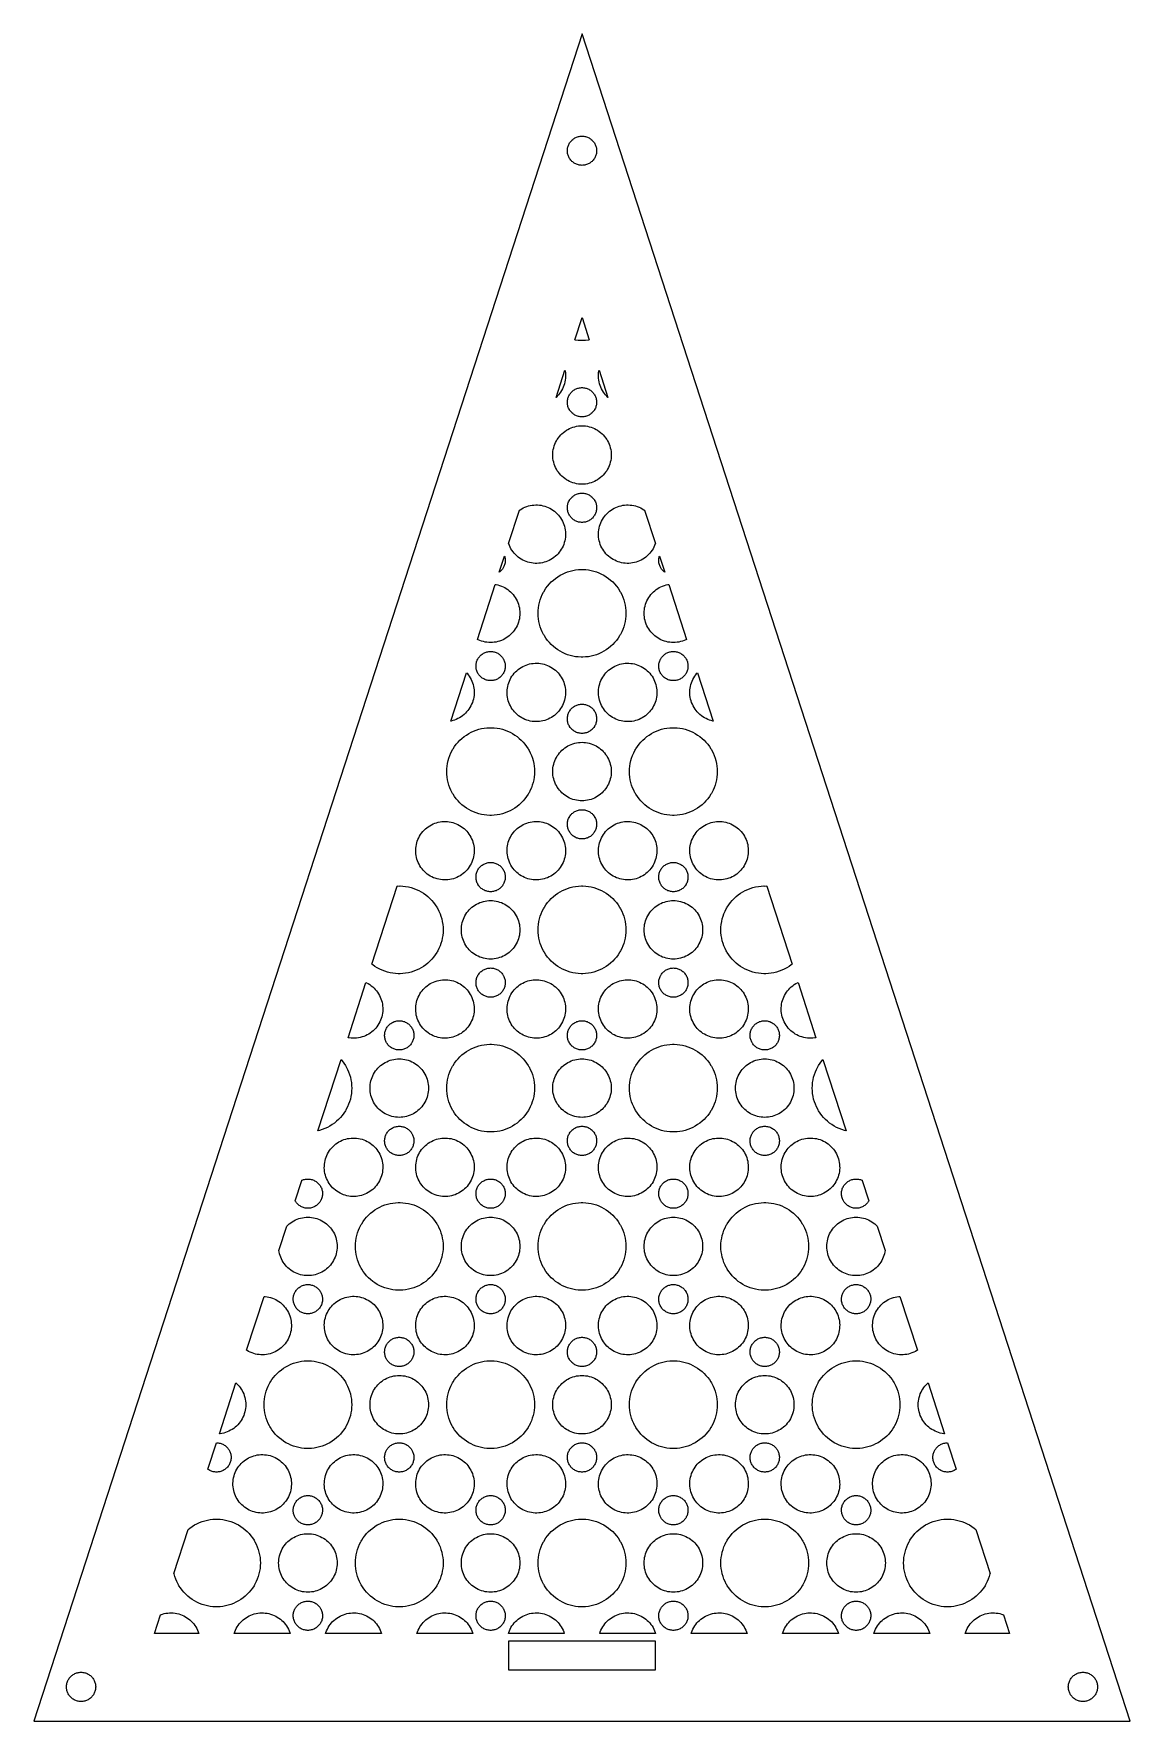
# Model space of a CAD drawing. Header units: metres. Extents: x -75 to 75, y 0 to 231.
import ezdxf

# ---------------------------------------------------------------- set-up
doc = ezdxf.new("R2010")
doc.units = ezdxf.units.M

msp = doc.modelspace()

# ---------------------------------------------------------------- linework, layer by layer
for p, q in [((0, 230.826), (-75, 0)), ((75, 0), (0, 230.826)), ((-2, 214.826), (-1.99605, 214.952)), ((-1.99605, 214.701), (-2, 214.826)), ((-1.99605, 214.952), (-1.98422, 215.077)), ((-1.98422, 214.576), (-1.99605, 214.701)), ((-1.98422, 215.077), (-1.96457, 215.201)), ((-1.96457, 215.201), (-1.93716, 215.324)), ((-1.93716, 215.324), (-1.9021, 215.444)), ((-1.9021, 215.444), (-1.85954, 215.562)), ((-1.85954, 215.562), (-1.80965, 215.678)), ((-1.80965, 215.678), (-1.75261, 215.79)), ((-1.75261, 215.79), (-1.68864, 215.898)), ((-1.68864, 215.898), (-1.61803, 216.002)), ((-1.61803, 216.002), (-1.54102, 216.101)), ((-1.54102, 216.101), (-1.45793, 216.195)), ((-1.45793, 216.195), (-1.36908, 216.284)), ((-1.36908, 216.284), (-1.27484, 216.367)), ((-1.27484, 216.367), (-1.17557, 216.444)), ((-1.17557, 216.444), (-1.07164, 216.515)), ((-1.07164, 216.515), (-0.9635, 216.579)), ((-0.9635, 216.579), (-0.85155, 216.636)), ((-0.85155, 216.636), (-0.73624, 216.686)), ((-0.73624, 216.686), (-0.61803, 216.728)), ((-0.61803, 216.728), (-0.49738, 216.763)), ((-0.49738, 216.763), (-0.37476, 216.791)), ((-0.37476, 216.791), (-0.25066, 216.81)), ((-0.25066, 216.81), (-0.12558, 216.822)), ((-0.12558, 216.822), (0, 216.826)), ((0, 216.826), (0.12558, 216.822)), ((0.12558, 216.822), (0.25066, 216.81)), ((0.25066, 216.81), (0.37476, 216.791)), ((0.37476, 216.791), (0.49738, 216.763)), ((0.49738, 216.763), (0.61803, 216.728)), ((0.61803, 216.728), (0.73624, 216.686)), ((0.73624, 216.686), (0.85155, 216.636)), ((0.85155, 216.636), (0.9635, 216.579)), ((0.9635, 216.579), (1.07164, 216.515)), ((1.07164, 216.515), (1.17557, 216.444)), ((1.17557, 216.444), (1.27484, 216.367)), ((1.27484, 216.367), (1.36908, 216.284)), ((1.36908, 216.284), (1.45793, 216.195)), ((1.45793, 216.195), (1.54102, 216.101)), ((1.54102, 216.101), (1.61803, 216.002)), ((1.61803, 216.002), (1.68864, 215.898)), ((1.68864, 215.898), (1.75261, 215.79)), ((1.75261, 215.79), (1.80965, 215.678)), ((1.80965, 215.678), (1.85954, 215.562)), ((1.85954, 215.562), (1.9021, 215.444)), ((1.9021, 215.444), (1.93716, 215.324)), ((1.93716, 215.324), (1.96457, 215.201)), ((1.96457, 215.201), (1.98422, 215.077)), ((1.98422, 215.077), (1.99605, 214.952)), ((1.99605, 214.701), (1.98422, 214.576)), ((1.99605, 214.952), (2, 214.826)), ((2, 214.826), (1.99605, 214.701)), ((-1.96457, 214.451), (-1.98422, 214.576)), ((-1.93716, 214.329), (-1.96457, 214.451)), ((-1.9021, 214.208), (-1.93716, 214.329)), ((-1.85954, 214.09), (-1.9021, 214.208)), ((-1.80965, 213.975), (-1.85954, 214.09)), ((-1.75261, 213.863), (-1.80965, 213.975)), ((-1.68864, 213.755), (-1.75261, 213.863)), ((-1.61803, 213.651), (-1.68864, 213.755)), ((-1.54102, 213.551), (-1.61803, 213.651)), ((-1.45793, 213.457), (-1.54102, 213.551)), ((-1.36908, 213.368), (-1.45793, 213.457)), ((-1.27484, 213.285), (-1.36908, 213.368)), ((-1.17557, 213.208), (-1.27484, 213.285)), ((-1.07164, 213.138), (-1.17557, 213.208)), ((-0.9635, 213.074), (-1.07164, 213.138)), ((-0.85155, 213.017), (-0.9635, 213.074)), ((-0.73624, 212.967), (-0.85155, 213.017)), ((-0.61803, 212.924), (-0.73624, 212.967)), ((-0.49738, 212.889), (-0.61803, 212.924)), ((-0.37476, 212.862), (-0.49738, 212.889)), ((-0.25066, 212.842), (-0.37476, 212.862)), ((-0.12558, 212.83), (-0.25066, 212.842)), ((0, 212.826), (-0.12558, 212.83)), ((0.12558, 212.83), (0, 212.826)), ((0.25066, 212.842), (0.12558, 212.83)), ((0.37476, 212.862), (0.25066, 212.842)), ((0.49738, 212.889), (0.37476, 212.862)), ((0.61803, 212.924), (0.49738, 212.889)), ((0.73624, 212.967), (0.61803, 212.924)), ((0.85155, 213.017), (0.73624, 212.967)), ((0.9635, 213.074), (0.85155, 213.017)), ((1.07164, 213.138), (0.9635, 213.074)), ((1.17557, 213.208), (1.07164, 213.138)), ((1.27484, 213.285), (1.17557, 213.208)), ((1.36908, 213.368), (1.27484, 213.285)), ((1.45793, 213.457), (1.36908, 213.368)), ((1.54102, 213.551), (1.45793, 213.457)), ((1.61803, 213.651), (1.54102, 213.551)), ((1.68864, 213.755), (1.61803, 213.651)), ((1.75261, 213.863), (1.68864, 213.755)), ((1.80965, 213.975), (1.75261, 213.863)), ((1.85954, 214.09), (1.80965, 213.975)), ((1.9021, 214.208), (1.85954, 214.09)), ((1.93716, 214.329), (1.9021, 214.208)), ((1.96457, 214.451), (1.93716, 214.329)), ((1.98422, 214.576), (1.96457, 214.451)), ((-0.99174, 188.941), (0, 191.993)), ((0, 191.993), (0.99184, 188.941)), ((-0.87547, 188.92), (-0.99174, 188.941)), ((-0.50163, 188.877), (-0.87547, 188.92)), ((-0.12627, 188.857), (-0.50163, 188.877)), ((0, 188.858), (-0.12627, 188.857)), ((0.12627, 188.857), (0, 188.858)), ((0.50125, 188.877), (0.12627, 188.857)), ((0.87547, 188.92), (0.50125, 188.877)), ((0.99184, 188.941), (0.87547, 188.92)), ((-3.54419, 181.086), (-2.33055, 184.821)), ((-2.33055, 184.821), (-2.3056, 184.697)), ((-2.3056, 184.697), (-2.27165, 184.448)), ((2.27165, 184.448), (2.3056, 184.697)), ((2.3056, 184.697), (2.33055, 184.821)), ((2.33055, 184.821), (3.54419, 181.086)), ((-2.56271, 182.48), (-2.66724, 182.251)), ((-2.47269, 182.714), (-2.56271, 182.48)), ((-2.39754, 182.954), (-2.47269, 182.714)), ((-2.33727, 183.2), (-2.39754, 182.954)), ((-2.29263, 183.445), (-2.33727, 183.2)), ((-2.26402, 183.695), (-2.29263, 183.445)), ((-2.27165, 184.448), (-2.25334, 184.199)), ((-2.25029, 183.946), (-2.26402, 183.695)), ((-2.25334, 184.199), (-2.25029, 183.946)), ((-0.57678, 182.337), (-0.45738, 182.369)), ((-0.45738, 182.369), (-0.33417, 182.394)), ((-0.33417, 182.394), (-0.20828, 182.411)), ((-0.20828, 182.411), (-0.0843, 182.42)), ((-0.0843, 182.42), (-0.00038, 182.421)), ((-0.00038, 182.421), (0.08392, 182.421)), ((0.08392, 182.421), (0.20828, 182.411)), ((0.20828, 182.411), (0.33417, 182.394)), ((0.33417, 182.394), (0.45738, 182.369)), ((0.45738, 182.369), (0.57678, 182.337)), ((2.25067, 183.946), (2.25296, 184.199)), ((2.26402, 183.697), (2.25067, 183.946)), ((2.25296, 184.199), (2.27165, 184.448)), ((2.29225, 183.447), (2.26402, 183.697)), ((2.33688, 183.2), (2.29225, 183.447)), ((2.39716, 182.956), (2.33688, 183.2)), ((2.47269, 182.714), (2.39716, 182.956)), ((2.56233, 182.481), (2.47269, 182.714)), ((2.66647, 182.253), (2.56233, 182.481)), ((-3.39279, 181.231), (-3.54419, 181.086)), ((-3.22266, 181.416), (-3.39279, 181.231)), ((-3.06473, 181.61), (-3.22266, 181.416)), ((-2.91901, 181.815), (-3.06473, 181.61)), ((-2.78549, 182.031), (-2.91901, 181.815)), ((-2.66724, 182.251), (-2.78549, 182.031)), ((-2.00043, 180.464), (-1.99356, 180.588)), ((-1.9989, 180.337), (-2.00043, 180.464)), ((-1.98936, 180.213), (-1.9989, 180.337)), ((-1.99356, 180.588), (-1.97906, 180.713)), ((-1.97296, 180.089), (-1.98936, 180.213)), ((-1.97906, 180.713), (-1.95694, 180.836)), ((-1.94778, 179.966), (-1.97296, 180.089)), ((-1.95694, 180.836), (-1.9268, 180.959)), ((-1.9268, 180.959), (-1.88904, 181.08)), ((-1.88904, 181.08), (-1.84402, 181.195)), ((-1.84402, 181.195), (-1.79214, 181.31)), ((-1.79214, 181.31), (-1.73225, 181.422)), ((-1.73225, 181.422), (-1.6655, 181.529)), ((-1.6655, 181.529), (-1.59302, 181.631)), ((-1.59302, 181.631), (-1.51367, 181.73)), ((-1.51367, 181.73), (-1.42975, 181.821)), ((-1.42975, 181.821), (-1.33896, 181.908)), ((-1.33896, 181.908), (-1.24283, 181.989)), ((-1.24283, 181.989), (-1.14174, 182.064)), ((-1.14174, 182.064), (-1.03531, 182.133)), ((-1.03531, 182.133), (-0.92735, 182.195)), ((-0.92735, 182.195), (-0.81406, 182.249)), ((-0.81406, 182.249), (-0.69656, 182.297)), ((-0.69656, 182.297), (-0.57678, 182.337)), ((0.57678, 182.337), (0.69656, 182.297)), ((0.69656, 182.297), (0.81406, 182.249)), ((0.81406, 182.249), (0.92735, 182.195)), ((0.92735, 182.195), (1.03531, 182.133)), ((1.03531, 182.133), (1.14174, 182.064)), ((1.14174, 182.064), (1.24283, 181.989)), ((1.24283, 181.989), (1.33896, 181.908)), ((1.33896, 181.908), (1.42975, 181.821)), ((1.42975, 181.821), (1.51367, 181.73)), ((1.51367, 181.73), (1.59302, 181.631)), ((1.59302, 181.631), (1.66512, 181.529)), ((1.66512, 181.529), (1.73225, 181.422)), ((1.73225, 181.422), (1.79214, 181.31)), ((1.79214, 181.31), (1.84402, 181.195)), ((1.84402, 181.195), (1.88904, 181.08)), ((1.88904, 181.08), (1.9268, 180.959)), ((1.9268, 180.959), (1.95694, 180.836)), ((1.97258, 180.087), (1.9474, 179.964)), ((1.95694, 180.836), (1.97906, 180.713)), ((1.98936, 180.213), (1.97258, 180.087)), ((1.97906, 180.713), (1.99356, 180.588)), ((1.99928, 180.337), (1.98936, 180.213)), ((1.99356, 180.588), (2.00005, 180.464)), ((2.00005, 180.464), (1.99928, 180.337)), ((2.78549, 182.031), (2.66647, 182.253)), ((2.91901, 181.815), (2.78549, 182.031)), ((3.06396, 181.612), (2.91901, 181.815)), ((3.22266, 181.416), (3.06396, 181.612)), ((3.39165, 181.232), (3.22266, 181.416)), ((3.54419, 181.086), (3.39165, 181.232)), ((-1.91536, 179.844), (-1.94778, 179.966)), ((-1.87492, 179.725), (-1.91536, 179.844)), ((-1.828, 179.609), (-1.87492, 179.725)), ((-1.77231, 179.494), (-1.828, 179.609)), ((-1.73187, 179.422), (-1.77231, 179.494)), ((-1.68915, 179.351), (-1.73187, 179.422)), ((-1.61858, 179.246), (-1.68915, 179.351)), ((-1.54076, 179.146), (-1.61858, 179.246)), ((-1.45874, 179.053), (-1.54076, 179.146)), ((-1.36986, 178.964), (-1.45874, 179.053)), ((-1.27563, 178.881), (-1.36986, 178.964)), ((-1.17645, 178.804), (-1.27563, 178.881)), ((-1.07117, 178.732), (-1.17645, 178.804)), ((-0.96435, 178.669), (-1.07117, 178.732)), ((-0.85259, 178.612), (-0.96435, 178.669)), ((-0.73738, 178.562), (-0.85259, 178.612)), ((-0.6176, 178.519), (-0.73738, 178.562)), ((-0.49667, 178.484), (-0.6176, 178.519)), ((-0.37575, 178.457), (-0.49667, 178.484)), ((-0.25024, 178.437), (-0.37575, 178.457)), ((-0.12512, 178.426), (-0.25024, 178.437)), ((0, 178.421), (-0.12512, 178.426)), ((0.12512, 178.426), (0, 178.421)), ((0.25024, 178.437), (0.12512, 178.426)), ((0.37575, 178.457), (0.25024, 178.437)), ((0.49667, 178.484), (0.37575, 178.457)), ((0.6176, 178.519), (0.49667, 178.484)), ((0.73738, 178.562), (0.6176, 178.519)), ((0.85259, 178.612), (0.73738, 178.562)), ((0.96435, 178.669), (0.85259, 178.612)), ((1.07117, 178.732), (0.96435, 178.669)), ((1.17531, 178.803), (1.07117, 178.732)), ((1.27563, 178.881), (1.17531, 178.803)), ((1.36871, 178.963), (1.27563, 178.881)), ((1.4576, 179.052), (1.36871, 178.963)), ((1.54037, 179.146), (1.4576, 179.052)), ((1.61781, 179.245), (1.54037, 179.146)), ((1.68839, 179.35), (1.61781, 179.245)), ((1.73225, 179.422), (1.68839, 179.35)), ((1.77231, 179.494), (1.73225, 179.422)), ((1.82724, 179.607), (1.77231, 179.494)), ((1.87492, 179.725), (1.82724, 179.607)), ((1.91498, 179.843), (1.87492, 179.725)), ((1.9474, 179.964), (1.91498, 179.843)), ((-3.37791, 175.347), (-3.23677, 175.555)), ((-3.23677, 175.555), (-3.08189, 175.755)), ((-3.08189, 175.755), (-2.91672, 175.942)), ((-2.91672, 175.942), (-2.73895, 176.12)), ((-2.73895, 176.12), (-2.55051, 176.286)), ((-2.55051, 176.286), (-2.35214, 176.44)), ((-2.35214, 176.44), (-2.14272, 176.582)), ((-2.14272, 176.582), (-1.92795, 176.709)), ((-1.92795, 176.709), (-1.70403, 176.823)), ((-1.70403, 176.823), (-1.47362, 176.923)), ((-1.47362, 176.923), (-1.23558, 177.009)), ((-1.23558, 177.009), (-0.99487, 177.079)), ((-0.99487, 177.079), (-0.75035, 177.134)), ((-0.75035, 177.134), (-0.50087, 177.173)), ((-0.50087, 177.173), (-0.25215, 177.197)), ((-0.25215, 177.197), (0, 177.205)), ((0, 177.205), (0.25215, 177.197)), ((0.25215, 177.197), (0.50087, 177.173)), ((0.50087, 177.173), (0.75035, 177.134)), ((0.75035, 177.134), (0.99487, 177.079)), ((0.99487, 177.079), (1.23558, 177.009)), ((1.23558, 177.009), (1.47362, 176.923)), ((1.47362, 176.923), (1.70403, 176.823)), ((1.70403, 176.823), (1.92795, 176.709)), ((1.92795, 176.709), (2.14272, 176.582)), ((2.14272, 176.582), (2.35214, 176.44)), ((2.35214, 176.44), (2.55051, 176.286)), ((2.55051, 176.286), (2.73895, 176.12)), ((2.73895, 176.12), (2.91672, 175.942)), ((2.91672, 175.942), (3.08189, 175.755)), ((3.08189, 175.755), (3.23677, 175.555)), ((3.23677, 175.555), (3.37791, 175.347)), ((-4.00009, 173.206), (-3.99246, 173.457)), ((-3.99208, 172.953), (-4.00009, 173.206)), ((-3.99246, 173.457), (-3.96881, 173.705)), ((-3.96881, 173.705), (-3.92952, 173.953)), ((-3.92952, 173.953), (-3.87497, 174.199)), ((-3.87497, 174.199), (-3.8044, 174.44)), ((-3.8044, 174.44), (-3.71895, 174.678)), ((-3.71895, 174.678), (-3.61977, 174.907)), ((-3.61977, 174.907), (-3.50571, 175.131)), ((-3.50571, 175.131), (-3.37791, 175.347)), ((3.37791, 175.347), (3.50571, 175.131)), ((3.50571, 175.131), (3.61977, 174.907)), ((3.61977, 174.907), (3.71895, 174.678)), ((3.71895, 174.678), (3.8044, 174.44)), ((3.8044, 174.44), (3.87497, 174.199)), ((3.87497, 174.199), (3.92952, 173.953)), ((3.92952, 173.953), (3.96881, 173.705)), ((3.96881, 173.705), (3.99208, 173.457)), ((3.99208, 173.457), (4.00009, 173.204)), ((4.00009, 173.204), (3.99246, 172.953)), ((-3.96881, 172.704), (-3.99208, 172.953)), ((-3.92952, 172.456), (-3.96881, 172.704)), ((-3.87497, 172.211), (-3.92952, 172.456)), ((-3.8044, 171.97), (-3.87497, 172.211)), ((-3.71895, 171.732), (-3.8044, 171.97)), ((-3.61977, 171.503), (-3.71895, 171.732)), ((-3.50571, 171.278), (-3.61977, 171.503)), ((-3.37791, 171.062), (-3.50571, 171.278)), ((-3.23677, 170.854), (-3.37791, 171.062)), ((-3.08189, 170.655), (-3.23677, 170.854)), ((3.23601, 170.853), (3.08151, 170.655)), ((3.37791, 171.062), (3.23601, 170.853)), ((3.50494, 171.277), (3.37791, 171.062)), ((3.619, 171.501), (3.50494, 171.277)), ((3.71895, 171.732), (3.619, 171.501)), ((3.80402, 171.968), (3.71895, 171.732)), ((3.87459, 172.21), (3.80402, 171.968)), ((3.92914, 172.455), (3.87459, 172.21)), ((3.96881, 172.704), (3.92914, 172.455)), ((3.99246, 172.953), (3.96881, 172.704)), ((-2.91672, 170.467), (-3.08189, 170.655)), ((-2.73895, 170.29), (-2.91672, 170.467)), ((-2.55051, 170.124), (-2.73895, 170.29)), ((-2.35214, 169.969), (-2.55051, 170.124)), ((-2.14272, 169.827), (-2.35214, 169.969)), ((-1.92795, 169.7), (-2.14272, 169.827)), ((-1.70403, 169.586), (-1.92795, 169.7)), ((-1.47362, 169.486), (-1.70403, 169.586)), ((-1.23558, 169.401), (-1.47362, 169.486)), ((-0.99411, 169.33), (-1.23558, 169.401)), ((-0.75035, 169.276), (-0.99411, 169.33)), ((-0.50087, 169.236), (-0.75035, 169.276)), ((-0.25215, 169.213), (-0.50087, 169.236)), ((0, 169.205), (-0.25215, 169.213)), ((0.25215, 169.213), (0, 169.205)), ((0.50087, 169.236), (0.25215, 169.213)), ((0.75035, 169.276), (0.50087, 169.236)), ((0.99411, 169.33), (0.75035, 169.276)), ((1.23558, 169.401), (0.99411, 169.33)), ((1.47362, 169.486), (1.23558, 169.401)), ((1.70403, 169.586), (1.47362, 169.486)), ((1.92795, 169.7), (1.70403, 169.586)), ((2.14272, 169.827), (1.92795, 169.7)), ((2.351, 169.968), (2.14272, 169.827)), ((2.55051, 170.123), (2.351, 169.968)), ((2.73781, 170.288), (2.55051, 170.123)), ((2.91557, 170.466), (2.73781, 170.288)), ((3.08151, 170.655), (2.91557, 170.466)), ((-7.56721, 166.157), (-7.32689, 166.232)), ((-7.32689, 166.232), (-7.08122, 166.293)), ((-7.08122, 166.293), (-6.83594, 166.337)), ((-6.83594, 166.337), (-6.58455, 166.365)), ((-6.58455, 166.365), (-6.33507, 166.379)), ((-6.33507, 166.379), (-6.08215, 166.376)), ((-6.08215, 166.376), (-5.83305, 166.358)), ((-5.83305, 166.358), (-5.58281, 166.324)), ((-5.58281, 166.324), (-5.33638, 166.274)), ((-5.33638, 166.274), (-5.09529, 166.209)), ((-5.09529, 166.209), (-4.85687, 166.129)), ((-1.99928, 166.073), (-1.98936, 166.196)), ((-1.98936, 166.196), (-1.97296, 166.321)), ((-1.97296, 166.321), (-1.94778, 166.444)), ((-1.94778, 166.444), (-1.91536, 166.565)), ((-1.91536, 166.565), (-1.87492, 166.684)), ((-1.87492, 166.684), (-1.828, 166.801)), ((-1.828, 166.801), (-1.77231, 166.915)), ((-1.77231, 166.915), (-1.73225, 166.987)), ((-1.73225, 166.987), (-1.68915, 167.059)), ((-1.68915, 167.059), (-1.61858, 167.163)), ((-1.61858, 167.163), (-1.54076, 167.264)), ((-1.54076, 167.264), (-1.45874, 167.357)), ((-1.45874, 167.357), (-1.36986, 167.446)), ((-1.36986, 167.446), (-1.27563, 167.529)), ((-1.27563, 167.529), (-1.17645, 167.606)), ((-1.17645, 167.606), (-1.07117, 167.677)), ((-1.07117, 167.677), (-0.96435, 167.74)), ((-0.96435, 167.74), (-0.85259, 167.797)), ((-0.85259, 167.797), (-0.73738, 167.847)), ((-0.73738, 167.847), (-0.6176, 167.89)), ((-0.6176, 167.89), (-0.49744, 167.926)), ((-0.49744, 167.926), (-0.37575, 167.952)), ((-0.37575, 167.952), (-0.25024, 167.972)), ((-0.25024, 167.972), (-0.12512, 167.984)), ((-0.12512, 167.984), (0, 167.989)), ((0, 167.989), (0.12512, 167.984)), ((0.12512, 167.984), (0.25024, 167.972)), ((0.25024, 167.972), (0.37575, 167.952)), ((0.37575, 167.952), (0.49744, 167.926)), ((0.49744, 167.926), (0.6176, 167.89)), ((0.6176, 167.89), (0.73738, 167.847)), ((0.73738, 167.847), (0.85259, 167.797)), ((0.85259, 167.797), (0.96435, 167.74)), ((0.96435, 167.74), (1.07117, 167.677)), ((1.07117, 167.677), (1.17645, 167.606)), ((1.17645, 167.606), (1.27563, 167.529)), ((1.27563, 167.529), (1.36986, 167.446)), ((1.36986, 167.446), (1.45874, 167.357)), ((1.45874, 167.357), (1.54076, 167.264)), ((1.54076, 167.264), (1.61858, 167.163)), ((1.61858, 167.163), (1.68915, 167.059)), ((1.68915, 167.059), (1.73187, 166.988)), ((1.73187, 166.988), (1.77231, 166.915)), ((1.77231, 166.915), (1.828, 166.801)), ((1.828, 166.801), (1.87492, 166.684)), ((1.87492, 166.684), (1.91536, 166.565)), ((1.91536, 166.565), (1.94778, 166.444)), ((1.94778, 166.444), (1.97296, 166.321)), ((1.97296, 166.321), (1.98936, 166.196)), ((1.98936, 166.196), (1.9989, 166.073)), ((4.85687, 166.129), (5.09529, 166.209)), ((5.09529, 166.209), (5.33638, 166.274)), ((5.33638, 166.274), (5.58281, 166.324)), ((5.58281, 166.324), (5.83305, 166.358)), ((5.83305, 166.358), (6.08215, 166.376)), ((6.08215, 166.376), (6.33507, 166.379)), ((6.33507, 166.379), (6.58493, 166.365)), ((6.58493, 166.365), (6.83594, 166.337)), ((6.83594, 166.337), (7.08122, 166.292)), ((7.08122, 166.292), (7.32689, 166.232)), ((7.32689, 166.232), (7.56721, 166.157)), ((-10.0383, 161.099), (-8.56221, 165.642)), ((-8.56221, 165.642), (-8.46405, 165.711)), ((-8.46405, 165.711), (-8.24928, 165.844)), ((-8.24928, 165.844), (-8.02994, 165.962)), ((-8.02994, 165.962), (-7.79991, 166.068)), ((-7.79991, 166.068), (-7.56721, 166.157)), ((-4.85687, 166.129), (-4.62265, 166.034)), ((-4.62265, 166.034), (-4.39682, 165.924)), ((-4.39682, 165.924), (-4.179, 165.802)), ((-4.179, 165.802), (-3.96729, 165.664)), ((-3.96729, 165.664), (-3.76511, 165.514)), ((-3.76511, 165.514), (-3.57323, 165.352)), ((-3.57323, 165.352), (-3.39165, 165.178)), ((-3.39165, 165.178), (-3.22266, 164.994)), ((-3.22266, 164.994), (-3.06396, 164.798)), ((-3.06396, 164.798), (-2.91901, 164.594)), ((-2.91901, 164.594), (-2.78511, 164.378)), ((-2.78511, 164.378), (-2.66647, 164.157)), ((-2.66647, 164.157), (-2.56233, 163.928)), ((-2.56233, 163.928), (-2.47269, 163.696)), ((-2.00005, 165.945), (-1.99928, 166.073)), ((-1.99356, 165.822), (-2.00005, 165.945)), ((-1.97906, 165.697), (-1.99356, 165.822)), ((-1.95694, 165.573), (-1.97906, 165.697)), ((-1.9268, 165.451), (-1.95694, 165.573)), ((-1.88904, 165.33), (-1.9268, 165.451)), ((-1.84402, 165.214), (-1.88904, 165.33)), ((-1.79214, 165.1), (-1.84402, 165.214)), ((-1.73225, 164.987), (-1.79214, 165.1)), ((-1.66512, 164.88), (-1.73225, 164.987)), ((-1.59302, 164.779), (-1.66512, 164.88)), ((-1.51367, 164.68), (-1.59302, 164.779)), ((-1.42975, 164.589), (-1.51367, 164.68)), ((-1.33896, 164.502), (-1.42975, 164.589)), ((-1.24283, 164.421), (-1.33896, 164.502)), ((-1.14174, 164.346), (-1.24283, 164.421)), ((-1.03531, 164.277), (-1.14174, 164.346)), ((-0.92735, 164.215), (-1.03531, 164.277)), ((-0.81406, 164.161), (-0.92735, 164.215)), ((-0.69656, 164.113), (-0.81406, 164.161)), ((-0.57716, 164.072), (-0.69656, 164.113)), ((-0.45738, 164.04), (-0.57716, 164.072)), ((-0.33417, 164.016), (-0.45738, 164.04)), ((-0.20828, 163.998), (-0.33417, 164.016)), ((-0.08392, 163.989), (-0.20828, 163.998)), ((0.00038, 163.988), (-0.08392, 163.989)), ((0.0843, 163.989), (0.00038, 163.988)), ((0.20828, 163.998), (0.0843, 163.989)), ((0.33417, 164.016), (0.20828, 163.998)), ((0.45738, 164.04), (0.33417, 164.016)), ((0.57716, 164.072), (0.45738, 164.04)), ((0.69656, 164.113), (0.57716, 164.072)), ((0.81406, 164.161), (0.69656, 164.113)), ((0.92583, 164.214), (0.81406, 164.161)), ((1.03531, 164.277), (0.92583, 164.214)), ((1.14059, 164.345), (1.03531, 164.277)), ((1.24283, 164.421), (1.14059, 164.345)), ((1.33896, 164.502), (1.24283, 164.421)), ((1.4286, 164.587), (1.33896, 164.502)), ((1.51367, 164.68), (1.4286, 164.587)), ((1.59225, 164.777), (1.51367, 164.68)), ((1.6655, 164.88), (1.59225, 164.777)), ((1.73225, 164.987), (1.6655, 164.88)), ((1.79138, 165.098), (1.73225, 164.987)), ((1.84364, 165.213), (1.79138, 165.098)), ((1.88904, 165.33), (1.84364, 165.213)), ((1.92642, 165.45), (1.88904, 165.33)), ((1.95656, 165.572), (1.92642, 165.45)), ((1.97906, 165.697), (1.95656, 165.572)), ((1.99356, 165.821), (1.97906, 165.697)), ((2.00043, 165.945), (1.99356, 165.821)), ((1.9989, 166.073), (2.00043, 165.945)), ((2.47269, 163.696), (2.56233, 163.928)), ((2.56233, 163.928), (2.66647, 164.157)), ((2.66647, 164.157), (2.78511, 164.378)), ((2.78511, 164.378), (2.91901, 164.594)), ((2.91901, 164.594), (3.06396, 164.798)), ((3.06396, 164.798), (3.22266, 164.994)), ((3.22266, 164.994), (3.39165, 165.178)), ((3.39165, 165.178), (3.57323, 165.352)), ((3.57323, 165.352), (3.76511, 165.514)), ((3.76511, 165.514), (3.96729, 165.664)), ((3.96729, 165.664), (4.179, 165.802)), ((4.179, 165.802), (4.39682, 165.924)), ((4.39682, 165.924), (4.62265, 166.034)), ((4.62265, 166.034), (4.85687, 166.129)), ((7.56721, 166.157), (7.79991, 166.068)), ((7.79991, 166.068), (8.02994, 165.962)), ((8.02994, 165.962), (8.24928, 165.844)), ((8.24928, 165.844), (8.46405, 165.712)), ((8.46405, 165.712), (8.56213, 165.642)), ((8.56213, 165.642), (10.0383, 161.099)), ((-2.47269, 163.696), (-2.39716, 163.454)), ((-2.39716, 163.454), (-2.33688, 163.21)), ((-2.30598, 161.711), (-2.35558, 161.465)), ((-2.33688, 163.21), (-2.29225, 162.962)), ((-2.27165, 161.962), (-2.30598, 161.711)), ((-2.29225, 162.962), (-2.26402, 162.713)), ((-2.25296, 162.211), (-2.27165, 161.962)), ((-2.26402, 162.713), (-2.25067, 162.463)), ((-2.25067, 162.463), (-2.25296, 162.211)), ((2.25029, 162.463), (2.26402, 162.713)), ((2.25334, 162.211), (2.25029, 162.463)), ((2.27165, 161.962), (2.25334, 162.211)), ((2.26402, 162.713), (2.29225, 162.962)), ((2.3056, 161.713), (2.27165, 161.962)), ((2.29225, 162.962), (2.33727, 163.21)), ((2.35519, 161.467), (2.3056, 161.713)), ((2.33727, 163.21), (2.39716, 163.454)), ((2.39716, 163.454), (2.47269, 163.696)), ((-11.3191, 157.157), (-10.5962, 159.382)), ((-10.5962, 159.382), (-10.5732, 159.308)), ((-10.5732, 159.308), (-10.5431, 159.186)), ((-10.0273, 161.063), (-10.0383, 161.099)), ((-9.93767, 160.831), (-10.0273, 161.063)), ((-9.83353, 160.602), (-9.93767, 160.831)), ((-9.71451, 160.38), (-9.83353, 160.602)), ((-9.58099, 160.165), (-9.71451, 160.38)), ((-9.43604, 159.961), (-9.58099, 160.165)), ((-9.27734, 159.765), (-9.43604, 159.961)), ((-9.10835, 159.581), (-9.27734, 159.765)), ((-8.92677, 159.407), (-9.10835, 159.581)), ((-8.73489, 159.245), (-8.92677, 159.407)), ((-3.63541, 159.351), (-3.83186, 159.192)), ((-3.45154, 159.52), (-3.63541, 159.351)), ((-3.27759, 159.702), (-3.45154, 159.52)), ((-3.11584, 159.894), (-3.27759, 159.702)), ((-2.96593, 160.096), (-3.11584, 159.894)), ((-2.82822, 160.308), (-2.96593, 160.096)), ((-2.70538, 160.526), (-2.82822, 160.308)), ((-2.5959, 160.751), (-2.70538, 160.526)), ((-2.50092, 160.985), (-2.5959, 160.751)), ((-2.42081, 161.222), (-2.50092, 160.985)), ((-2.35558, 161.465), (-2.42081, 161.222)), ((2.42043, 161.224), (2.35519, 161.467)), ((2.50092, 160.985), (2.42043, 161.224)), ((2.59514, 160.753), (2.50092, 160.985)), ((2.70538, 160.526), (2.59514, 160.753)), ((2.82822, 160.308), (2.70538, 160.526)), ((2.96516, 160.097), (2.82822, 160.308)), ((3.11584, 159.894), (2.96516, 160.097)), ((3.27644, 159.703), (3.11584, 159.894)), ((3.45039, 159.521), (3.27644, 159.703)), ((3.63541, 159.351), (3.45039, 159.521)), ((3.83186, 159.192), (3.63541, 159.351)), ((8.92677, 159.407), (8.73489, 159.245)), ((9.10721, 159.58), (8.92677, 159.407)), ((9.27734, 159.765), (9.10721, 159.58)), ((9.43527, 159.96), (9.27734, 159.765)), ((9.58099, 160.165), (9.43527, 159.96)), ((9.71451, 160.38), (9.58099, 160.165)), ((9.83276, 160.601), (9.71451, 160.38)), ((9.93729, 160.83), (9.83276, 160.601)), ((10.0273, 161.063), (9.93729, 160.83)), ((10.0383, 161.099), (10.0273, 161.063)), ((10.5431, 159.186), (10.5732, 159.308)), ((10.5732, 159.308), (10.5962, 159.382)), ((10.5962, 159.382), (11.3191, 157.157)), ((-11.2244, 157.23), (-11.3191, 157.157)), ((-11.1313, 157.312), (-11.2244, 157.23)), ((-11.0424, 157.401), (-11.1313, 157.312)), ((-10.9596, 157.495), (-11.0424, 157.401)), ((-10.8822, 157.594), (-10.9596, 157.495)), ((-10.8116, 157.699), (-10.8822, 157.594)), ((-10.7677, 157.772), (-10.8116, 157.699)), ((-10.7277, 157.844), (-10.7677, 157.772)), ((-10.6728, 157.957), (-10.7277, 157.844)), ((-10.6251, 158.075), (-10.6728, 157.957)), ((-10.585, 158.192), (-10.6251, 158.075)), ((-10.5526, 158.313), (-10.585, 158.192)), ((-10.5274, 158.437), (-10.5526, 158.313)), ((-10.5431, 159.186), (-10.5209, 159.062)), ((-10.5106, 158.562), (-10.5274, 158.437)), ((-10.5209, 159.062), (-10.5064, 158.937)), ((-10.5007, 158.686), (-10.5106, 158.562)), ((-10.5064, 158.937), (-10.5, 158.813)), ((-10.5, 158.813), (-10.5007, 158.686)), ((-8.53271, 159.095), (-8.73489, 159.245)), ((-8.321, 158.957), (-8.53271, 159.095)), ((-8.10318, 158.835), (-8.321, 158.957)), ((-7.87735, 158.725), (-8.10318, 158.835)), ((-7.64313, 158.63), (-7.87735, 158.725)), ((-7.40509, 158.55), (-7.64313, 158.63)), ((-7.16362, 158.485), (-7.40509, 158.55)), ((-6.91719, 158.435), (-7.16362, 158.485)), ((-6.66695, 158.401), (-6.91719, 158.435)), ((-6.41785, 158.382), (-6.66695, 158.401)), ((-6.16493, 158.38), (-6.41785, 158.382)), ((-5.91545, 158.393), (-6.16493, 158.38)), ((-5.66406, 158.422), (-5.91545, 158.393)), ((-5.41878, 158.466), (-5.66406, 158.422)), ((-5.17311, 158.527), (-5.41878, 158.466)), ((-4.93279, 158.602), (-5.17311, 158.527)), ((-4.70009, 158.691), (-4.93279, 158.602)), ((-4.47159, 158.796), (-4.70009, 158.691)), ((-4.25072, 158.915), (-4.47159, 158.796)), ((-4.03595, 159.048), (-4.25072, 158.915)), ((-3.83186, 159.192), (-4.03595, 159.048)), ((-2.66838, 156.927), (-2.3243, 157.085)), ((-2.3243, 157.085), (-1.97372, 157.22)), ((-1.97372, 157.22), (-1.61247, 157.333)), ((-1.61247, 157.333), (-1.24817, 157.422)), ((-1.24817, 157.422), (-0.87547, 157.49)), ((-0.87547, 157.49), (-0.50125, 157.533)), ((-0.50125, 157.533), (-0.12627, 157.552)), ((-0.12627, 157.552), (0, 157.551)), ((0, 157.551), (0.12627, 157.553)), ((0.12627, 157.553), (0.50163, 157.533)), ((0.50163, 157.533), (0.87547, 157.489)), ((0.87547, 157.489), (1.24817, 157.422)), ((1.24817, 157.422), (1.61247, 157.333)), ((1.61247, 157.333), (1.97372, 157.22)), ((1.97372, 157.22), (2.3243, 157.085)), ((2.3243, 157.085), (2.66838, 156.927)), ((4.03595, 159.047), (3.83186, 159.192)), ((4.25072, 158.915), (4.03595, 159.047)), ((4.47006, 158.797), (4.25072, 158.915)), ((4.70009, 158.691), (4.47006, 158.797)), ((4.93279, 158.602), (4.70009, 158.691)), ((5.17311, 158.527), (4.93279, 158.602)), ((5.41878, 158.466), (5.17311, 158.527)), ((5.66406, 158.422), (5.41878, 158.466)), ((5.91507, 158.393), (5.66406, 158.422)), ((6.16493, 158.38), (5.91507, 158.393)), ((6.41785, 158.383), (6.16493, 158.38)), ((6.66695, 158.401), (6.41785, 158.383)), ((6.91719, 158.435), (6.66695, 158.401)), ((7.16362, 158.485), (6.91719, 158.435)), ((7.40509, 158.55), (7.16362, 158.485)), ((7.64313, 158.63), (7.40509, 158.55)), ((7.87735, 158.725), (7.64313, 158.63)), ((8.10318, 158.835), (7.87735, 158.725)), ((8.321, 158.957), (8.10318, 158.835)), ((8.53157, 159.094), (8.321, 158.957)), ((8.73489, 159.245), (8.53157, 159.094)), ((10.4996, 158.813), (10.5064, 158.937)), ((10.5011, 158.686), (10.4996, 158.813)), ((10.5106, 158.562), (10.5011, 158.686)), ((10.5064, 158.937), (10.5209, 159.062)), ((10.527, 158.438), (10.5106, 158.562)), ((10.5209, 159.062), (10.5431, 159.186)), ((10.5522, 158.315), (10.527, 158.438)), ((10.5846, 158.194), (10.5522, 158.315)), ((10.6251, 158.075), (10.5846, 158.194)), ((10.672, 157.958), (10.6251, 158.075)), ((10.7277, 157.844), (10.672, 157.958)), ((10.7681, 157.771), (10.7277, 157.844)), ((10.8109, 157.7), (10.7681, 157.771)), ((10.8814, 157.595), (10.8109, 157.7)), ((10.9592, 157.495), (10.8814, 157.595)), ((11.0413, 157.402), (10.9592, 157.495)), ((11.1301, 157.313), (11.0413, 157.402)), ((11.2244, 157.23), (11.1301, 157.313)), ((11.3191, 157.157), (11.2244, 157.23)), ((-14.2995, 147.984), (-11.8574, 155.5)), ((-11.8574, 155.5), (-11.7496, 155.483)), ((-11.7496, 155.483), (-11.5051, 155.429)), ((-11.5051, 155.429), (-11.2644, 155.358)), ((-11.2644, 155.358), (-11.0264, 155.273)), ((-11.0264, 155.273), (-10.796, 155.173)), ((-10.796, 155.173), (-10.5721, 155.059)), ((-10.5721, 155.059), (-10.3573, 154.932)), ((-10.3573, 154.932), (-10.1479, 154.79)), ((-10.1479, 154.79), (-9.94949, 154.635)), ((-5.19371, 154.552), (-5.13229, 154.661)), ((-5.13229, 154.661), (-4.92668, 154.977)), ((-4.92668, 154.977), (-4.70123, 155.281)), ((-4.70123, 155.281), (-4.459, 155.568)), ((-4.459, 155.568), (-4.19846, 155.84)), ((-4.19846, 155.84), (-3.92113, 156.096)), ((-3.92113, 156.096), (-3.62663, 156.333)), ((-3.62663, 156.333), (-3.32031, 156.551)), ((-3.32031, 156.551), (-2.99911, 156.75)), ((-2.99911, 156.75), (-2.66838, 156.927)), ((2.66838, 156.927), (2.99911, 156.75)), ((2.99911, 156.75), (3.32031, 156.551)), ((3.32031, 156.551), (3.62663, 156.333)), ((3.62663, 156.333), (3.92113, 156.096)), ((3.92113, 156.096), (4.19846, 155.84)), ((4.19846, 155.84), (4.459, 155.568)), ((4.459, 155.568), (4.70123, 155.281)), ((4.70123, 155.281), (4.92668, 154.977)), ((4.92668, 154.977), (5.13229, 154.661)), ((5.13229, 154.661), (5.19333, 154.553)), ((9.94949, 154.635), (10.1479, 154.79)), ((10.1479, 154.79), (10.3573, 154.932)), ((10.3573, 154.932), (10.5721, 155.059)), ((10.5721, 155.059), (10.796, 155.173)), ((10.796, 155.173), (11.0264, 155.273)), ((11.0264, 155.273), (11.2644, 155.358)), ((11.2644, 155.358), (11.5051, 155.429)), ((11.5051, 155.429), (11.7496, 155.483)), ((11.7496, 155.483), (11.8574, 155.5)), ((11.8574, 155.5), (14.2995, 147.984)), ((-9.94949, 154.635), (-9.76105, 154.469)), ((-9.76105, 154.469), (-9.58328, 154.292)), ((-9.58328, 154.292), (-9.41811, 154.104)), ((-9.41811, 154.104), (-9.26323, 153.905)), ((-9.26323, 153.905), (-9.12209, 153.696)), ((-9.12209, 153.696), (-8.99429, 153.481)), ((-8.99429, 153.481), (-8.88023, 153.256)), ((-8.88023, 153.256), (-8.78105, 153.027)), ((-8.78105, 153.027), (-8.6956, 152.789)), ((-8.6956, 152.789), (-8.62503, 152.548)), ((-8.62503, 152.548), (-8.57048, 152.303)), ((-5.95245, 152.305), (-5.89371, 152.678)), ((-5.89371, 152.678), (-5.81169, 153.045)), ((-5.81169, 153.045), (-5.70602, 153.407)), ((-5.70602, 153.407), (-5.57823, 153.764)), ((-5.57823, 153.764), (-5.42908, 154.108)), ((-5.42908, 154.108), (-5.25818, 154.444)), ((-5.25818, 154.444), (-5.19371, 154.552)), ((5.19333, 154.553), (5.25818, 154.444)), ((5.25818, 154.444), (5.42908, 154.108)), ((5.42908, 154.108), (5.57823, 153.764)), ((5.57823, 153.764), (5.70602, 153.407)), ((5.70602, 153.407), (5.81169, 153.045)), ((5.81169, 153.045), (5.89371, 152.678)), ((5.89371, 152.678), (5.95245, 152.305)), ((8.57048, 152.303), (8.62503, 152.548)), ((8.62503, 152.548), (8.6956, 152.789)), ((8.6956, 152.789), (8.78105, 153.027)), ((8.78105, 153.027), (8.88023, 153.256)), ((8.88023, 153.256), (8.99429, 153.481)), ((8.99429, 153.481), (9.12209, 153.696)), ((9.12209, 153.696), (9.26323, 153.905)), ((9.26323, 153.905), (9.41811, 154.104)), ((9.41811, 154.104), (9.58328, 154.292)), ((9.58328, 154.292), (9.76105, 154.469)), ((9.76105, 154.469), (9.94949, 154.635)), ((-8.78105, 150.081), (-8.881, 149.85)), ((-8.69598, 150.317), (-8.78105, 150.081)), ((-8.62541, 150.559), (-8.69598, 150.317)), ((-8.57086, 150.804), (-8.62541, 150.559)), ((-8.53119, 151.054), (-8.57086, 150.804)), ((-8.57048, 152.303), (-8.53119, 152.055)), ((-8.53119, 152.055), (-8.50792, 151.806)), ((-8.50754, 151.302), (-8.53119, 151.054)), ((-8.50792, 151.806), (-8.49991, 151.553)), ((-8.49991, 151.553), (-8.50754, 151.302)), ((-5.99976, 151.555), (-5.98793, 151.931)), ((-5.98755, 151.177), (-5.99976, 151.555)), ((-5.98793, 151.931), (-5.95245, 152.305)), ((-5.95245, 150.803), (-5.98755, 151.177)), ((-5.89371, 150.431), (-5.95245, 150.803)), ((-5.81169, 150.063), (-5.89371, 150.431)), ((-5.70602, 149.701), (-5.81169, 150.063)), ((5.81131, 150.061), (5.70564, 149.699)), ((5.89333, 150.429), (5.81131, 150.061)), ((5.95245, 150.803), (5.89333, 150.429)), ((5.95245, 152.305), (5.98755, 151.931)), ((5.98793, 151.177), (5.95245, 150.803)), ((5.98755, 151.931), (5.99976, 151.553)), ((5.99976, 151.553), (5.98793, 151.177)), ((8.49991, 151.555), (8.50754, 151.806)), ((8.50792, 151.302), (8.49991, 151.555)), ((8.50754, 151.806), (8.53119, 152.055)), ((8.53119, 151.054), (8.50792, 151.302)), ((8.53119, 152.055), (8.57048, 152.303)), ((8.57048, 150.806), (8.53119, 151.054)), ((8.62503, 150.56), (8.57048, 150.806)), ((8.6956, 150.319), (8.62503, 150.56)), ((8.78105, 150.081), (8.6956, 150.319)), ((8.88023, 149.852), (8.78105, 150.081)), ((-14.204, 147.935), (-14.2995, 147.984)), ((-13.9736, 147.836), (-14.204, 147.935)), ((-13.7356, 147.75), (-13.9736, 147.836)), ((-13.4941, 147.68), (-13.7356, 147.75)), ((-11.2644, 147.75), (-11.5059, 147.68)), ((-11.0264, 147.836), (-11.2644, 147.75)), ((-10.796, 147.935), (-11.0264, 147.836)), ((-10.5721, 148.05), (-10.796, 147.935)), ((-10.3573, 148.177), (-10.5721, 148.05)), ((-10.149, 148.318), (-10.3573, 148.177)), ((-9.94949, 148.473), (-10.149, 148.318)), ((-9.76219, 148.638), (-9.94949, 148.473)), ((-9.58443, 148.816), (-9.76219, 148.638)), ((-9.41849, 149.004), (-9.58443, 148.816)), ((-9.26399, 149.202), (-9.41849, 149.004)), ((-9.12209, 149.412), (-9.26399, 149.202)), ((-8.99506, 149.627), (-9.12209, 149.412)), ((-8.881, 149.85), (-8.99506, 149.627)), ((-5.57823, 149.345), (-5.70602, 149.701)), ((-5.42908, 149.001), (-5.57823, 149.345)), ((-5.25818, 148.664), (-5.42908, 149.001)), ((-5.19333, 148.555), (-5.25818, 148.664)), ((-5.13229, 148.447), (-5.19333, 148.555)), ((-4.92668, 148.131), (-5.13229, 148.447)), ((-4.70123, 147.827), (-4.92668, 148.131)), ((-4.459, 147.54), (-4.70123, 147.827)), ((4.70123, 147.827), (4.45786, 147.539)), ((4.92592, 148.13), (4.70123, 147.827)), ((5.13229, 148.447), (4.92592, 148.13)), ((5.19333, 148.555), (5.13229, 148.447)), ((5.25742, 148.663), (5.19333, 148.555)), ((5.42831, 148.999), (5.25742, 148.663)), ((5.57823, 149.345), (5.42831, 148.999)), ((5.70564, 149.699), (5.57823, 149.345)), ((8.99429, 149.628), (8.88023, 149.852)), ((9.12209, 149.412), (8.99429, 149.628)), ((9.26323, 149.203), (9.12209, 149.412)), ((9.41811, 149.004), (9.26323, 149.203)), ((9.58328, 148.817), (9.41811, 149.004)), ((9.76105, 148.639), (9.58328, 148.817)), ((9.94949, 148.473), (9.76105, 148.639)), ((10.1479, 148.318), (9.94949, 148.473)), ((10.3573, 148.177), (10.1479, 148.318)), ((10.5721, 148.05), (10.3573, 148.177)), ((10.796, 147.935), (10.5721, 148.05)), ((11.0264, 147.836), (10.796, 147.935)), ((11.2644, 147.75), (11.0264, 147.836)), ((11.5059, 147.68), (11.2644, 147.75)), ((13.7356, 147.75), (13.4941, 147.68)), ((13.9736, 147.836), (13.7356, 147.75)), ((14.204, 147.935), (13.9736, 147.836)), ((14.2995, 147.984), (14.204, 147.935)), ((-14.1891, 145.408), (-14.1186, 145.513)), ((-14.1186, 145.513), (-14.0408, 145.613)), ((-14.0408, 145.613), (-13.9587, 145.706)), ((-13.9587, 145.706), (-13.8699, 145.795)), ((-13.8699, 145.795), (-13.7756, 145.878)), ((-13.7756, 145.878), (-13.6765, 145.955)), ((-13.6765, 145.955), (-13.5712, 146.027)), ((-13.5712, 146.027), (-13.4644, 146.09)), ((-13.2504, 147.625), (-13.4941, 147.68)), ((-13.4644, 146.09), (-13.3526, 146.147)), ((-13.3526, 146.147), (-13.2374, 146.197)), ((-13.0009, 147.586), (-13.2504, 147.625)), ((-13.2374, 146.197), (-13.1176, 146.239)), ((-13.1176, 146.239), (-12.9974, 146.275)), ((-12.7522, 147.562), (-13.0009, 147.586)), ((-12.9974, 146.275), (-12.8757, 146.302)), ((-12.8757, 146.302), (-12.7502, 146.321)), ((-12.5, 147.554), (-12.7522, 147.562)), ((-12.7502, 146.321), (-12.6251, 146.333)), ((-12.6251, 146.333), (-12.5, 146.338)), ((-12.2478, 147.562), (-12.5, 147.554)), ((-12.5, 146.338), (-12.3749, 146.333)), ((-12.3749, 146.333), (-12.2498, 146.321)), ((-12.2498, 146.321), (-12.1243, 146.302)), ((-11.9991, 147.586), (-12.2478, 147.562)), ((-12.1243, 146.302), (-12.0026, 146.275)), ((-12.0026, 146.275), (-11.8824, 146.239)), ((-11.7496, 147.625), (-11.9991, 147.586)), ((-11.8824, 146.239), (-11.7626, 146.197)), ((-11.7626, 146.197), (-11.6474, 146.147)), ((-11.5059, 147.68), (-11.7496, 147.625)), ((-11.6474, 146.147), (-11.5356, 146.09)), ((-11.5356, 146.09), (-11.4288, 146.027)), ((-11.4288, 146.027), (-11.3235, 145.955)), ((-11.3235, 145.955), (-11.2244, 145.878)), ((-11.2244, 145.878), (-11.1301, 145.795)), ((-11.1301, 145.795), (-11.0413, 145.706)), ((-11.0413, 145.706), (-10.9592, 145.613)), ((-10.9592, 145.613), (-10.8814, 145.513)), ((-10.8814, 145.513), (-10.8109, 145.408)), ((-4.19846, 147.268), (-4.459, 147.54)), ((-3.92113, 147.013), (-4.19846, 147.268)), ((-3.62663, 146.775), (-3.92113, 147.013)), ((-3.32031, 146.557), (-3.62663, 146.775)), ((-2.99911, 146.358), (-3.32031, 146.557)), ((-2.66838, 146.181), (-2.99911, 146.358)), ((-2.3243, 146.024), (-2.66838, 146.181)), ((-1.97372, 145.889), (-2.3243, 146.024)), ((-1.61247, 145.776), (-1.97372, 145.889)), ((-1.24817, 145.686), (-1.61247, 145.776)), ((-0.87547, 145.619), (-1.24817, 145.686)), ((-0.50163, 145.576), (-0.87547, 145.619)), ((-0.12627, 145.555), (-0.50163, 145.576)), ((0, 145.557), (-0.12627, 145.555)), ((0.12627, 145.556), (0, 145.557)), ((0.50125, 145.576), (0.12627, 145.556)), ((0.87547, 145.618), (0.50125, 145.576)), ((1.24817, 145.686), (0.87547, 145.618)), ((1.61247, 145.776), (1.24817, 145.686)), ((1.97372, 145.889), (1.61247, 145.776)), ((2.3243, 146.024), (1.97372, 145.889)), ((2.66685, 146.18), (2.3243, 146.024)), ((2.99911, 146.358), (2.66685, 146.18)), ((3.32031, 146.557), (2.99911, 146.358)), ((3.62663, 146.775), (3.32031, 146.557)), ((3.92113, 147.013), (3.62663, 146.775)), ((4.19731, 147.267), (3.92113, 147.013)), ((4.45786, 147.539), (4.19731, 147.267)), ((10.8109, 145.408), (10.8814, 145.513)), ((10.8814, 145.513), (10.9592, 145.613)), ((10.9592, 145.613), (11.0413, 145.706)), ((11.0413, 145.706), (11.1301, 145.795)), ((11.1301, 145.795), (11.2244, 145.878)), ((11.2244, 145.878), (11.3235, 145.955)), ((11.3235, 145.955), (11.4288, 146.027)), ((11.4288, 146.027), (11.5356, 146.09)), ((11.7496, 147.625), (11.5059, 147.68)), ((11.5356, 146.09), (11.6474, 146.147)), ((11.6474, 146.147), (11.7626, 146.197)), ((11.9991, 147.586), (11.7496, 147.625)), ((11.7626, 146.197), (11.8824, 146.239)), ((11.8824, 146.239), (12.0026, 146.275)), ((12.2478, 147.562), (11.9991, 147.586)), ((12.0026, 146.275), (12.1243, 146.302)), ((12.1243, 146.302), (12.2498, 146.321)), ((12.5, 147.554), (12.2478, 147.562)), ((12.2498, 146.321), (12.3749, 146.333)), ((12.3749, 146.333), (12.5, 146.338)), ((12.7522, 147.562), (12.5, 147.554)), ((12.5, 146.338), (12.6251, 146.333)), ((12.6251, 146.333), (12.7502, 146.321)), ((12.7502, 146.321), (12.8757, 146.302)), ((13.0009, 147.586), (12.7522, 147.562)), ((12.8757, 146.302), (12.9974, 146.275)), ((12.9974, 146.275), (13.1176, 146.239)), ((13.2504, 147.625), (13.0009, 147.586)), ((13.1176, 146.239), (13.2374, 146.197)), ((13.2374, 146.197), (13.3526, 146.147)), ((13.4941, 147.68), (13.2504, 147.625)), ((13.3526, 146.147), (13.4644, 146.09)), ((13.4644, 146.09), (13.5712, 146.027)), ((13.5712, 146.027), (13.6765, 145.955)), ((13.6765, 145.955), (13.7756, 145.878)), ((13.7756, 145.878), (13.8699, 145.795)), ((13.8699, 145.795), (13.9587, 145.706)), ((13.9587, 145.706), (14.0408, 145.613)), ((14.0408, 145.613), (14.1186, 145.513)), ((14.1186, 145.513), (14.1891, 145.408)), ((-17.9288, 136.814), (-15.7852, 143.411)), ((-15.7852, 143.411), (-15.7227, 143.343)), ((-15.7227, 143.343), (-15.564, 143.147)), ((-15.564, 143.147), (-15.419, 142.944)), ((-14.5, 144.295), (-14.4993, 144.422)), ((-14.4936, 144.171), (-14.5, 144.295)), ((-14.4993, 144.422), (-14.4894, 144.546)), ((-14.4791, 144.046), (-14.4936, 144.171)), ((-14.4894, 144.546), (-14.473, 144.67)), ((-14.4569, 143.922), (-14.4791, 144.046)), ((-14.473, 144.67), (-14.4478, 144.793)), ((-14.4268, 143.8), (-14.4569, 143.922)), ((-14.4478, 144.793), (-14.4154, 144.915)), ((-14.389, 143.679), (-14.4268, 143.8)), ((-14.4154, 144.915), (-14.3749, 145.034)), ((-14.344, 143.563), (-14.389, 143.679)), ((-14.3749, 145.034), (-14.328, 145.15)), ((-14.2921, 143.449), (-14.344, 143.563)), ((-14.328, 145.15), (-14.2723, 145.264)), ((-14.2334, 143.339), (-14.2921, 143.449)), ((-14.2723, 145.264), (-14.2323, 145.337)), ((-14.1651, 143.23), (-14.2334, 143.339)), ((-14.2323, 145.337), (-14.1891, 145.408)), ((-14.093, 143.128), (-14.1651, 143.23)), ((-14.0137, 143.029), (-14.093, 143.128)), ((-10.9077, 143.127), (-10.9863, 143.029)), ((-10.8345, 143.23), (-10.9077, 143.127)), ((-10.7666, 143.339), (-10.8345, 143.23)), ((-10.8109, 145.408), (-10.7681, 145.337)), ((-10.7681, 145.337), (-10.7277, 145.264)), ((-10.7086, 143.447), (-10.7666, 143.339)), ((-10.7277, 145.264), (-10.672, 145.15)), ((-10.6564, 143.562), (-10.7086, 143.447)), ((-10.672, 145.15), (-10.6251, 145.034)), ((-10.611, 143.679), (-10.6564, 143.562)), ((-10.6251, 145.034), (-10.5846, 144.915)), ((-10.5736, 143.799), (-10.611, 143.679)), ((-10.5846, 144.915), (-10.5522, 144.793)), ((-10.5434, 143.921), (-10.5736, 143.799)), ((-10.5522, 144.793), (-10.527, 144.67)), ((-10.5209, 144.046), (-10.5434, 143.921)), ((-10.527, 144.67), (-10.5106, 144.546)), ((-10.5064, 144.171), (-10.5209, 144.046)), ((-10.5106, 144.546), (-10.5011, 144.422)), ((-10.4996, 144.295), (-10.5064, 144.171)), ((-10.5011, 144.422), (-10.4996, 144.295)), ((-9.58099, 142.944), (-9.43604, 143.147)), ((-9.43604, 143.147), (-9.27734, 143.343)), ((-9.27734, 143.343), (-9.10835, 143.527)), ((-9.10835, 143.527), (-8.92677, 143.701)), ((-8.92677, 143.701), (-8.73489, 143.863)), ((-8.73489, 143.863), (-8.53271, 144.013)), ((-8.53271, 144.013), (-8.321, 144.151)), ((-8.321, 144.151), (-8.10318, 144.273)), ((-8.10318, 144.273), (-7.87735, 144.383)), ((-7.87735, 144.383), (-7.64313, 144.478)), ((-7.64313, 144.478), (-7.40471, 144.558)), ((-7.40471, 144.558), (-7.16362, 144.623)), ((-7.16362, 144.623), (-6.91719, 144.673)), ((-6.91719, 144.673), (-6.66695, 144.707)), ((-6.66695, 144.707), (-6.41785, 144.725)), ((-6.41785, 144.725), (-6.16493, 144.728)), ((-6.16493, 144.728), (-5.91507, 144.715)), ((-5.91507, 144.715), (-5.66406, 144.686)), ((-5.66406, 144.686), (-5.41878, 144.641)), ((-5.41878, 144.641), (-5.17311, 144.581)), ((-5.17311, 144.581), (-4.93279, 144.506)), ((-4.93279, 144.506), (-4.70009, 144.417)), ((-4.70009, 144.417), (-4.47006, 144.312)), ((-4.47006, 144.312), (-4.25072, 144.194)), ((-4.25072, 144.194), (-4.03595, 144.061)), ((-4.03595, 144.061), (-3.83186, 143.916)), ((-3.83186, 143.916), (-3.63541, 143.757)), ((-3.63541, 143.757), (-3.45039, 143.587)), ((-3.45039, 143.587), (-3.27644, 143.405)), ((-3.27644, 143.405), (-3.11584, 143.214)), ((-3.11584, 143.214), (-2.96516, 143.011)), ((2.96516, 143.011), (3.11584, 143.214)), ((3.11584, 143.214), (3.27644, 143.405)), ((3.27644, 143.405), (3.45039, 143.587)), ((3.45039, 143.587), (3.63541, 143.757)), ((3.63541, 143.757), (3.83186, 143.916)), ((3.83186, 143.916), (4.03595, 144.061)), ((4.03595, 144.061), (4.25072, 144.194)), ((4.25072, 144.194), (4.47006, 144.312)), ((4.47006, 144.312), (4.70009, 144.417)), ((4.70009, 144.417), (4.93279, 144.506)), ((4.93279, 144.506), (5.17311, 144.581)), ((5.17311, 144.581), (5.41878, 144.642)), ((5.41878, 144.642), (5.66406, 144.686)), ((5.66406, 144.686), (5.91545, 144.715)), ((5.91545, 144.715), (6.16493, 144.728)), ((6.16493, 144.728), (6.41785, 144.726)), ((6.41785, 144.726), (6.66695, 144.707)), ((6.66695, 144.707), (6.91719, 144.673)), ((6.91719, 144.673), (7.16362, 144.623)), ((7.16362, 144.623), (7.40471, 144.558)), ((7.40471, 144.558), (7.64313, 144.478)), ((7.64313, 144.478), (7.87735, 144.383)), ((7.87735, 144.383), (8.10318, 144.273)), ((8.10318, 144.273), (8.321, 144.151)), ((8.321, 144.151), (8.53271, 144.013)), ((8.53271, 144.013), (8.73489, 143.863)), ((8.73489, 143.863), (8.92677, 143.701)), ((8.92677, 143.701), (9.10835, 143.527)), ((9.10835, 143.527), (9.27734, 143.343)), ((9.27734, 143.343), (9.43604, 143.147)), ((9.43604, 143.147), (9.58099, 142.944)), ((10.5, 144.295), (10.5007, 144.422)), ((10.5064, 144.171), (10.5, 144.295)), ((10.5007, 144.422), (10.5106, 144.546)), ((10.5209, 144.046), (10.5064, 144.171)), ((10.5106, 144.546), (10.527, 144.67)), ((10.5431, 143.922), (10.5209, 144.046)), ((10.527, 144.67), (10.5522, 144.793)), ((10.5732, 143.8), (10.5431, 143.922)), ((10.5522, 144.793), (10.5846, 144.915)), ((10.611, 143.679), (10.5732, 143.8)), ((10.5846, 144.915), (10.6251, 145.034)), ((10.656, 143.563), (10.611, 143.679)), ((10.6251, 145.034), (10.672, 145.15)), ((10.7079, 143.449), (10.656, 143.563)), ((10.672, 145.15), (10.7277, 145.264)), ((10.7666, 143.339), (10.7079, 143.449)), ((10.7277, 145.264), (10.7677, 145.337)), ((10.8349, 143.23), (10.7666, 143.339)), ((10.7677, 145.337), (10.8109, 145.408)), ((10.907, 143.128), (10.8349, 143.23)), ((10.9863, 143.029), (10.907, 143.128)), ((14.0923, 143.127), (14.0137, 143.029)), ((14.1655, 143.23), (14.0923, 143.127)), ((14.2334, 143.339), (14.1655, 143.23)), ((14.1891, 145.408), (14.2319, 145.337)), ((14.2319, 145.337), (14.2723, 145.264)), ((14.2914, 143.447), (14.2334, 143.339)), ((14.2723, 145.264), (14.328, 145.15)), ((14.3436, 143.562), (14.2914, 143.447)), ((14.328, 145.15), (14.3749, 145.034)), ((14.389, 143.679), (14.3436, 143.562)), ((14.3749, 145.034), (14.4154, 144.915)), ((14.4264, 143.799), (14.389, 143.679)), ((14.4154, 144.915), (14.4478, 144.793)), ((14.4566, 143.921), (14.4264, 143.799)), ((14.4478, 144.793), (14.473, 144.67)), ((14.4791, 144.046), (14.4566, 143.921)), ((14.473, 144.67), (14.4894, 144.546)), ((14.4936, 144.171), (14.4791, 144.046)), ((14.4894, 144.546), (14.4989, 144.422)), ((14.5004, 144.295), (14.4936, 144.171)), ((14.4989, 144.422), (14.5004, 144.295)), ((15.419, 142.944), (15.564, 143.147)), ((15.564, 143.147), (15.7227, 143.343)), ((15.7227, 143.343), (15.7852, 143.411)), ((15.7852, 143.411), (17.9288, 136.814)), ((-15.419, 142.944), (-15.284, 142.725)), ((-15.284, 142.725), (-15.1665, 142.506)), ((-15.1665, 142.506), (-15.0623, 142.278)), ((-15.0623, 142.278), (-14.9727, 142.045)), ((-14.9727, 142.045), (-14.8972, 141.804)), ((-14.8972, 141.804), (-14.8369, 141.56)), ((-14.8369, 141.56), (-14.7923, 141.312)), ((-14.7923, 141.312), (-14.764, 141.063)), ((-14.764, 141.063), (-14.7507, 140.813)), ((-14.7507, 140.813), (-14.753, 140.561)), ((-13.9297, 142.938), (-14.0137, 143.029)), ((-13.839, 142.851), (-13.9297, 142.938)), ((-13.7428, 142.77), (-13.839, 142.851)), ((-13.6417, 142.695), (-13.7428, 142.77)), ((-13.5353, 142.626), (-13.6417, 142.695)), ((-13.4274, 142.565), (-13.5353, 142.626)), ((-13.3141, 142.511), (-13.4274, 142.565)), ((-13.1966, 142.463), (-13.3141, 142.511)), ((-13.0772, 142.422), (-13.1966, 142.463)), ((-12.9574, 142.39), (-13.0772, 142.422)), ((-12.8342, 142.365), (-12.9574, 142.39)), ((-12.7083, 142.348), (-12.8342, 142.365)), ((-12.5839, 142.339), (-12.7083, 142.348)), ((-12.4996, 142.338), (-12.5839, 142.339)), ((-12.4157, 142.339), (-12.4996, 142.338)), ((-12.2917, 142.348), (-12.4157, 142.339)), ((-12.1658, 142.365), (-12.2917, 142.348)), ((-12.0426, 142.39), (-12.1658, 142.365)), ((-11.9228, 142.422), (-12.0426, 142.39)), ((-11.8034, 142.463), (-11.9228, 142.422)), ((-11.6859, 142.511), (-11.8034, 142.463)), ((-11.5742, 142.564), (-11.6859, 142.511)), ((-11.4647, 142.626), (-11.5742, 142.564)), ((-11.3594, 142.694), (-11.4647, 142.626)), ((-11.2572, 142.77), (-11.3594, 142.694)), ((-11.161, 142.851), (-11.2572, 142.77)), ((-11.0714, 142.937), (-11.161, 142.851)), ((-10.9863, 143.029), (-11.0714, 142.937)), ((-10.2497, 140.813), (-10.236, 141.063)), ((-10.2467, 140.561), (-10.2497, 140.813)), ((-10.236, 141.063), (-10.2077, 141.312)), ((-10.2077, 141.312), (-10.1627, 141.56)), ((-10.1627, 141.56), (-10.1028, 141.804)), ((-10.1028, 141.804), (-10.0273, 142.045)), ((-10.0273, 142.045), (-9.93767, 142.278)), ((-9.93767, 142.278), (-9.83353, 142.506)), ((-9.83353, 142.506), (-9.71603, 142.725)), ((-9.71603, 142.725), (-9.58099, 142.944)), ((-2.96516, 143.011), (-2.82822, 142.801)), ((-2.82822, 142.801), (-2.70538, 142.583)), ((-2.70538, 142.583), (-2.59514, 142.355)), ((-2.59514, 142.355), (-2.50092, 142.123)), ((-2.50092, 142.123), (-2.42043, 141.885)), ((-2.42043, 141.885), (-2.35519, 141.642)), ((-2.35519, 141.642), (-2.3056, 141.396)), ((-2.3056, 141.396), (-2.27165, 141.146)), ((-2.27165, 141.146), (-2.25334, 140.897)), ((-2.25334, 140.897), (-2.25029, 140.645)), ((2.25067, 140.645), (2.25296, 140.897)), ((2.25296, 140.897), (2.27165, 141.146)), ((2.27165, 141.146), (2.3056, 141.396)), ((2.3056, 141.396), (2.35519, 141.642)), ((2.35519, 141.642), (2.42043, 141.885)), ((2.42043, 141.885), (2.50092, 142.123)), ((2.50092, 142.123), (2.59514, 142.355)), ((2.59514, 142.355), (2.70538, 142.583)), ((2.70538, 142.583), (2.82822, 142.801)), ((2.82822, 142.801), (2.96516, 143.011)), ((9.58099, 142.944), (9.71603, 142.725)), ((9.71603, 142.725), (9.83353, 142.506)), ((9.83353, 142.506), (9.93767, 142.278)), ((9.93767, 142.278), (10.0273, 142.045)), ((10.0273, 142.045), (10.1028, 141.804)), ((10.1028, 141.804), (10.1631, 141.56)), ((10.1631, 141.56), (10.2077, 141.312)), ((10.2077, 141.312), (10.236, 141.063)), ((10.236, 141.063), (10.2493, 140.813)), ((10.2493, 140.813), (10.247, 140.561)), ((11.0703, 142.938), (10.9863, 143.029)), ((11.161, 142.851), (11.0703, 142.938)), ((11.2572, 142.77), (11.161, 142.851)), ((11.3583, 142.695), (11.2572, 142.77)), ((11.4647, 142.626), (11.3583, 142.695)), ((11.5726, 142.565), (11.4647, 142.626)), ((11.6859, 142.511), (11.5726, 142.565)), ((11.8034, 142.463), (11.6859, 142.511)), ((11.9228, 142.422), (11.8034, 142.463)), ((12.0426, 142.39), (11.9228, 142.422)), ((12.1658, 142.365), (12.0426, 142.39)), ((12.2917, 142.348), (12.1658, 142.365)), ((12.4161, 142.339), (12.2917, 142.348)), ((12.5004, 142.338), (12.4161, 142.339)), ((12.5843, 142.339), (12.5004, 142.338)), ((12.7083, 142.348), (12.5843, 142.339)), ((12.8342, 142.365), (12.7083, 142.348)), ((12.9574, 142.39), (12.8342, 142.365)), ((13.0772, 142.422), (12.9574, 142.39)), ((13.1966, 142.463), (13.0772, 142.422)), ((13.3141, 142.511), (13.1966, 142.463)), ((13.4258, 142.564), (13.3141, 142.511)), ((13.5353, 142.626), (13.4258, 142.564)), ((13.6406, 142.694), (13.5353, 142.626)), ((13.7428, 142.77), (13.6406, 142.694)), ((13.839, 142.851), (13.7428, 142.77)), ((13.9286, 142.937), (13.839, 142.851)), ((14.0137, 143.029), (13.9286, 142.937)), ((14.7503, 140.813), (14.764, 141.063)), ((14.7533, 140.561), (14.7503, 140.813)), ((14.764, 141.063), (14.7923, 141.312)), ((14.7923, 141.312), (14.8373, 141.56)), ((14.8373, 141.56), (14.8972, 141.804)), ((14.8972, 141.804), (14.9727, 142.045)), ((14.9727, 142.045), (15.0623, 142.278)), ((15.0623, 142.278), (15.1665, 142.506)), ((15.1665, 142.506), (15.284, 142.725)), ((15.284, 142.725), (15.419, 142.944)), ((-15.3282, 138.657), (-15.4659, 138.446)), ((-15.2054, 138.875), (-15.3282, 138.657)), ((-15.0959, 139.101), (-15.2054, 138.875)), ((-15.0009, 139.335), (-15.0959, 139.101)), ((-14.9208, 139.572), (-15.0009, 139.335)), ((-14.8556, 139.815), (-14.9208, 139.572)), ((-14.806, 140.061), (-14.8556, 139.815)), ((-14.7717, 140.311), (-14.806, 140.061)), ((-14.753, 140.561), (-14.7717, 140.311)), ((-10.2283, 140.311), (-10.2467, 140.561)), ((-10.1944, 140.062), (-10.2283, 140.311)), ((-10.1448, 139.816), (-10.1944, 140.062)), ((-10.0796, 139.573), (-10.1448, 139.816)), ((-9.99908, 139.335), (-10.0796, 139.573)), ((-9.90486, 139.103), (-9.99908, 139.335)), ((-9.79462, 138.875), (-9.90486, 139.103)), ((-9.67178, 138.657), (-9.79462, 138.875)), ((-9.53484, 138.447), (-9.67178, 138.657)), ((-2.91901, 138.514), (-3.06473, 138.309)), ((-2.78397, 138.733), (-2.91901, 138.514)), ((-2.66724, 138.95), (-2.78397, 138.733)), ((-2.56271, 139.179), (-2.66724, 138.95)), ((-2.47269, 139.413), (-2.56271, 139.179)), ((-2.39754, 139.653), (-2.47269, 139.413)), ((-2.33727, 139.898), (-2.39754, 139.653)), ((-2.29263, 140.144), (-2.33727, 139.898)), ((-2.26402, 140.393), (-2.29263, 140.144)), ((-2.25029, 140.645), (-2.26402, 140.393)), ((-1.51367, 138.428), (-1.42975, 138.52)), ((-1.42975, 138.52), (-1.33896, 138.607)), ((-1.33896, 138.607), (-1.24283, 138.688)), ((-1.24283, 138.688), (-1.14174, 138.763)), ((-1.14174, 138.763), (-1.03531, 138.832)), ((-1.03531, 138.832), (-0.92735, 138.893)), ((-0.92735, 138.893), (-0.81406, 138.947)), ((-0.81406, 138.947), (-0.69656, 138.995)), ((-0.69656, 138.995), (-0.57678, 139.036)), ((-0.57678, 139.036), (-0.45738, 139.068)), ((-0.45738, 139.068), (-0.33417, 139.093)), ((-0.33417, 139.093), (-0.20828, 139.11)), ((-0.20828, 139.11), (-0.0843, 139.119)), ((-0.0843, 139.119), (-0.00038, 139.12)), ((-0.00038, 139.12), (0.08392, 139.119)), ((0.08392, 139.119), (0.20828, 139.11)), ((0.20828, 139.11), (0.33417, 139.093)), ((0.33417, 139.093), (0.45738, 139.068)), ((0.45738, 139.068), (0.57678, 139.036)), ((0.57678, 139.036), (0.69656, 138.995)), ((0.69656, 138.995), (0.81406, 138.947)), ((0.81406, 138.947), (0.92735, 138.893)), ((0.92735, 138.893), (1.03531, 138.832)), ((1.03531, 138.832), (1.14174, 138.763)), ((1.14174, 138.763), (1.24283, 138.688)), ((1.24283, 138.688), (1.33896, 138.607)), ((1.33896, 138.607), (1.42975, 138.52)), ((1.42975, 138.52), (1.51367, 138.428)), ((2.26402, 140.395), (2.25067, 140.645)), ((2.29225, 140.146), (2.26402, 140.395)), ((2.33688, 139.898), (2.29225, 140.146)), ((2.39716, 139.654), (2.33688, 139.898)), ((2.47269, 139.413), (2.39716, 139.654)), ((2.56233, 139.18), (2.47269, 139.413)), ((2.66647, 138.951), (2.56233, 139.18)), ((2.78397, 138.733), (2.66647, 138.951)), ((2.91901, 138.514), (2.78397, 138.733)), ((3.06396, 138.311), (2.91901, 138.514)), ((9.67178, 138.657), (9.53407, 138.446)), ((9.79462, 138.875), (9.67178, 138.657)), ((9.9041, 139.101), (9.79462, 138.875)), ((9.99908, 139.335), (9.9041, 139.101)), ((10.0792, 139.572), (9.99908, 139.335)), ((10.1444, 139.815), (10.0792, 139.572)), ((10.194, 140.061), (10.1444, 139.815)), ((10.2283, 140.311), (10.194, 140.061)), ((10.247, 140.561), (10.2283, 140.311)), ((14.7717, 140.311), (14.7533, 140.561)), ((14.8056, 140.062), (14.7717, 140.311)), ((14.8552, 139.816), (14.8056, 140.062)), ((14.9204, 139.573), (14.8552, 139.816)), ((15.0009, 139.335), (14.9204, 139.573)), ((15.0951, 139.103), (15.0009, 139.335)), ((15.2054, 138.875), (15.0951, 139.103)), ((15.3282, 138.657), (15.2054, 138.875)), ((15.4652, 138.447), (15.3282, 138.657)), ((-17.9188, 136.816), (-17.9288, 136.814)), ((-17.6731, 136.877), (-17.9188, 136.816)), ((-17.4328, 136.951), (-17.6731, 136.877)), ((-17.2001, 137.041), (-17.4328, 136.951)), ((-16.9716, 137.146), (-17.2001, 137.041)), ((-16.7507, 137.264), (-16.9716, 137.146)), ((-16.5359, 137.397), (-16.7507, 137.264)), ((-16.3319, 137.542), (-16.5359, 137.397)), ((-16.1354, 137.701), (-16.3319, 137.542)), ((-15.9515, 137.87), (-16.1354, 137.701)), ((-15.7776, 138.052), (-15.9515, 137.87)), ((-15.6158, 138.243), (-15.7776, 138.052)), ((-15.4659, 138.446), (-15.6158, 138.243)), ((-9.38416, 138.243), (-9.53484, 138.447)), ((-9.22356, 138.053), (-9.38416, 138.243)), ((-9.04961, 137.871), (-9.22356, 138.053)), ((-8.86459, 137.701), (-9.04961, 137.871)), ((-8.66814, 137.542), (-8.86459, 137.701)), ((-8.46405, 137.397), (-8.66814, 137.542)), ((-8.24928, 137.264), (-8.46405, 137.397)), ((-8.02994, 137.146), (-8.24928, 137.264)), ((-7.79991, 137.041), (-8.02994, 137.146)), ((-7.56721, 136.951), (-7.79991, 137.041)), ((-7.32689, 136.877), (-7.56721, 136.951)), ((-7.08122, 136.816), (-7.32689, 136.877)), ((-6.83594, 136.772), (-7.08122, 136.816)), ((-6.58493, 136.743), (-6.83594, 136.772)), ((-6.33507, 136.729), (-6.58493, 136.743)), ((-6.08215, 136.732), (-6.33507, 136.729)), ((-5.83305, 136.751), (-6.08215, 136.732)), ((-5.58281, 136.785), (-5.83305, 136.751)), ((-5.33638, 136.835), (-5.58281, 136.785)), ((-5.09491, 136.9), (-5.33638, 136.835)), ((-4.85687, 136.98), (-5.09491, 136.9)), ((-4.62265, 137.075), (-4.85687, 136.98)), ((-4.39682, 137.185), (-4.62265, 137.075)), ((-4.179, 137.307), (-4.39682, 137.185)), ((-3.96843, 137.444), (-4.179, 137.307)), ((-3.76511, 137.595), (-3.96843, 137.444)), ((-3.57323, 137.757), (-3.76511, 137.595)), ((-3.39279, 137.93), (-3.57323, 137.757)), ((-3.22266, 138.115), (-3.39279, 137.93)), ((-3.06473, 138.309), (-3.22266, 138.115)), ((-2.00043, 137.163), (-1.99356, 137.287)), ((-1.9989, 137.036), (-2.00043, 137.163)), ((-1.98936, 136.912), (-1.9989, 137.036)), ((-1.99356, 137.287), (-1.97906, 137.412)), ((-1.97296, 136.788), (-1.98936, 136.912)), ((-1.97906, 137.412), (-1.95694, 137.535)), ((-1.94778, 136.665), (-1.97296, 136.788)), ((-1.95694, 137.535), (-1.9268, 137.658)), ((-1.91536, 136.543), (-1.94778, 136.665)), ((-1.9268, 137.658), (-1.88904, 137.779)), ((-1.87492, 136.424), (-1.91536, 136.543)), ((-1.88904, 137.779), (-1.84402, 137.894)), ((-1.828, 136.308), (-1.87492, 136.424)), ((-1.84402, 137.894), (-1.79214, 138.009)), ((-1.77231, 136.193), (-1.828, 136.308)), ((-1.79214, 138.009), (-1.7334, 138.119)), ((-1.73187, 136.121), (-1.77231, 136.193)), ((-1.7334, 138.119), (-1.6655, 138.228)), ((-1.6655, 138.228), (-1.59302, 138.33)), ((-1.59302, 138.33), (-1.51367, 138.428)), ((1.51367, 138.428), (1.59302, 138.33)), ((1.59302, 138.33), (1.66512, 138.228)), ((1.66512, 138.228), (1.7334, 138.119)), ((1.77231, 136.193), (1.73225, 136.121)), ((1.7334, 138.119), (1.79214, 138.009)), ((1.82724, 136.306), (1.77231, 136.193)), ((1.79214, 138.009), (1.84402, 137.894)), ((1.87492, 136.424), (1.82724, 136.306)), ((1.84402, 137.894), (1.88904, 137.779)), ((1.91498, 136.542), (1.87492, 136.424)), ((1.88904, 137.779), (1.9268, 137.658)), ((1.9474, 136.663), (1.91498, 136.542)), ((1.9268, 137.658), (1.95694, 137.535)), ((1.97258, 136.786), (1.9474, 136.663)), ((1.95694, 137.535), (1.97906, 137.412)), ((1.98936, 136.912), (1.97258, 136.786)), ((1.97906, 137.412), (1.99356, 137.287)), ((1.99928, 137.036), (1.98936, 136.912)), ((1.99356, 137.287), (2.00005, 137.163)), ((2.00005, 137.163), (1.99928, 137.036)), ((3.22266, 138.115), (3.06396, 138.311)), ((3.39165, 137.931), (3.22266, 138.115)), ((3.57323, 137.757), (3.39165, 137.931)), ((3.76511, 137.595), (3.57323, 137.757)), ((3.96729, 137.445), (3.76511, 137.595)), ((4.179, 137.307), (3.96729, 137.445)), ((4.39682, 137.185), (4.179, 137.307)), ((4.62265, 137.075), (4.39682, 137.185)), ((4.85687, 136.98), (4.62265, 137.075)), ((5.09491, 136.9), (4.85687, 136.98)), ((5.33638, 136.835), (5.09491, 136.9)), ((5.58281, 136.785), (5.33638, 136.835)), ((5.83305, 136.751), (5.58281, 136.785)), ((6.08215, 136.732), (5.83305, 136.751)), ((6.33507, 136.73), (6.08215, 136.732)), ((6.58455, 136.743), (6.33507, 136.73)), ((6.83594, 136.772), (6.58455, 136.743)), ((7.08122, 136.816), (6.83594, 136.772)), ((7.32689, 136.877), (7.08122, 136.816)), ((7.56721, 136.951), (7.32689, 136.877)), ((7.79991, 137.041), (7.56721, 136.951)), ((8.02841, 137.146), (7.79991, 137.041)), ((8.24928, 137.264), (8.02841, 137.146)), ((8.46405, 137.397), (8.24928, 137.264)), ((8.66814, 137.542), (8.46405, 137.397)), ((8.86459, 137.701), (8.66814, 137.542)), ((9.04846, 137.87), (8.86459, 137.701)), ((9.22241, 138.052), (9.04846, 137.87)), ((9.38416, 138.243), (9.22241, 138.052)), ((9.53407, 138.446), (9.38416, 138.243)), ((15.6158, 138.243), (15.4652, 138.447)), ((15.7764, 138.053), (15.6158, 138.243)), ((15.9504, 137.871), (15.7764, 138.053)), ((16.1354, 137.701), (15.9504, 137.871)), ((16.3319, 137.542), (16.1354, 137.701)), ((16.5359, 137.397), (16.3319, 137.542)), ((16.7507, 137.264), (16.5359, 137.397)), ((16.9701, 137.146), (16.7507, 137.264)), ((17.2001, 137.041), (16.9701, 137.146)), ((17.4328, 136.951), (17.2001, 137.041)), ((17.6731, 136.877), (17.4328, 136.951)), ((17.9188, 136.816), (17.6731, 136.877)), ((17.9288, 136.814), (17.9188, 136.816)), ((-17.2012, 133.631), (-16.959, 133.918)), ((-16.959, 133.918), (-16.6985, 134.19)), ((-16.6985, 134.19), (-16.4211, 134.445)), ((-16.4211, 134.445), (-16.1266, 134.683)), ((-16.1266, 134.683), (-15.8203, 134.901)), ((-15.8203, 134.901), (-15.4991, 135.1)), ((-15.4991, 135.1), (-15.1684, 135.277)), ((-15.1684, 135.277), (-14.8243, 135.434)), ((-14.8243, 135.434), (-14.4737, 135.569)), ((-14.4737, 135.569), (-14.1125, 135.682)), ((-14.1125, 135.682), (-13.7482, 135.772)), ((-13.7482, 135.772), (-13.3755, 135.839)), ((-13.3755, 135.839), (-13.0013, 135.882)), ((-13.0013, 135.882), (-12.6263, 135.902)), ((-12.6263, 135.902), (-12.5, 135.901)), ((-12.5, 135.901), (-12.3737, 135.902)), ((-12.3737, 135.902), (-11.9984, 135.882)), ((-11.9984, 135.882), (-11.6245, 135.839)), ((-11.6245, 135.839), (-11.2518, 135.772)), ((-11.2518, 135.772), (-10.8875, 135.682)), ((-10.8875, 135.682), (-10.5263, 135.569)), ((-10.5263, 135.569), (-10.1757, 135.434)), ((-10.1757, 135.434), (-9.83162, 135.277)), ((-9.83162, 135.277), (-9.50089, 135.1)), ((-9.50089, 135.1), (-9.17969, 134.901)), ((-9.17969, 134.901), (-8.87337, 134.683)), ((-8.87337, 134.683), (-8.57887, 134.445)), ((-8.57887, 134.445), (-8.30154, 134.19)), ((-8.30154, 134.19), (-8.041, 133.918)), ((-8.041, 133.918), (-7.79877, 133.631)), ((-1.68915, 136.05), (-1.73187, 136.121)), ((-1.61858, 135.945), (-1.68915, 136.05)), ((-1.54076, 135.845), (-1.61858, 135.945)), ((-1.45874, 135.752), (-1.54076, 135.845)), ((-1.36986, 135.663), (-1.45874, 135.752)), ((-1.27563, 135.58), (-1.36986, 135.663)), ((-1.17645, 135.503), (-1.27563, 135.58)), ((-1.07117, 135.431), (-1.17645, 135.503)), ((-0.96435, 135.368), (-1.07117, 135.431)), ((-0.85259, 135.311), (-0.96435, 135.368)), ((-0.73738, 135.261), (-0.85259, 135.311)), ((-0.6176, 135.218), (-0.73738, 135.261)), ((-0.49667, 135.183), (-0.6176, 135.218)), ((-0.50087, 133.872), (-0.25215, 133.895)), ((-0.37575, 135.156), (-0.49667, 135.183)), ((-0.25024, 135.136), (-0.37575, 135.156)), ((-0.25215, 133.895), (0, 133.904)), ((-0.12512, 135.125), (-0.25024, 135.136)), ((0, 135.12), (-0.12512, 135.125)), ((0.12512, 135.125), (0, 135.12)), ((0, 133.904), (0.25215, 133.896)), ((0.25024, 135.136), (0.12512, 135.125)), ((0.37575, 135.156), (0.25024, 135.136)), ((0.25215, 133.896), (0.50087, 133.872)), ((0.49667, 135.183), (0.37575, 135.156)), ((0.6176, 135.218), (0.49667, 135.183)), ((0.73738, 135.261), (0.6176, 135.218)), ((0.85259, 135.311), (0.73738, 135.261)), ((0.96435, 135.368), (0.85259, 135.311)), ((1.07117, 135.431), (0.96435, 135.368)), ((1.17531, 135.502), (1.07117, 135.431)), ((1.27563, 135.58), (1.17531, 135.502)), ((1.36871, 135.662), (1.27563, 135.58)), ((1.4576, 135.751), (1.36871, 135.662)), ((1.54037, 135.845), (1.4576, 135.751)), ((1.61781, 135.944), (1.54037, 135.845)), ((1.68839, 136.049), (1.61781, 135.944)), ((1.73225, 136.121), (1.68839, 136.049)), ((7.79877, 133.631), (8.041, 133.918)), ((8.041, 133.918), (8.30154, 134.19)), ((8.30154, 134.19), (8.57887, 134.445)), ((8.57887, 134.445), (8.87337, 134.683)), ((8.87337, 134.683), (9.17969, 134.901)), ((9.17969, 134.901), (9.50089, 135.1)), ((9.50089, 135.1), (9.83162, 135.277)), ((9.83162, 135.277), (10.1757, 135.434)), ((10.1757, 135.434), (10.5263, 135.569)), ((10.5263, 135.569), (10.8875, 135.682)), ((10.8875, 135.682), (11.2518, 135.772)), ((11.2518, 135.772), (11.6245, 135.839)), ((11.6245, 135.839), (11.9987, 135.882)), ((11.9987, 135.882), (12.3737, 135.902)), ((12.3737, 135.902), (12.5, 135.901)), ((12.5, 135.901), (12.6263, 135.902)), ((12.6263, 135.902), (13.0016, 135.882)), ((13.0016, 135.882), (13.3755, 135.839)), ((13.3755, 135.839), (13.7482, 135.772)), ((13.7482, 135.772), (14.1125, 135.682)), ((14.1125, 135.682), (14.4737, 135.569)), ((14.4737, 135.569), (14.8243, 135.434)), ((14.8243, 135.434), (15.1684, 135.277)), ((15.1684, 135.277), (15.4991, 135.1)), ((15.4991, 135.1), (15.8203, 134.901)), ((15.8203, 134.901), (16.1266, 134.683)), ((16.1266, 134.683), (16.4211, 134.445)), ((16.4211, 134.445), (16.6985, 134.19)), ((16.6985, 134.19), (16.959, 133.918)), ((16.959, 133.918), (17.2012, 133.631)), ((-18.3117, 131.395), (-18.206, 131.757)), ((-18.206, 131.757), (-18.0782, 132.113)), ((-18.0782, 132.113), (-17.9291, 132.457)), ((-17.9291, 132.457), (-17.7582, 132.794)), ((-17.7582, 132.794), (-17.6937, 132.902)), ((-17.6937, 132.902), (-17.6323, 133.011)), ((-17.6323, 133.011), (-17.4267, 133.327)), ((-17.4267, 133.327), (-17.2012, 133.631)), ((-7.79877, 133.631), (-7.57332, 133.327)), ((-7.57332, 133.327), (-7.36771, 133.011)), ((-7.36771, 133.011), (-7.30667, 132.903)), ((-7.30667, 132.903), (-7.24182, 132.794)), ((-7.24182, 132.794), (-7.07092, 132.457)), ((-7.07092, 132.457), (-6.92177, 132.113)), ((-6.92177, 132.113), (-6.79398, 131.757)), ((-6.79398, 131.757), (-6.68831, 131.395)), ((-3.71895, 131.377), (-3.61977, 131.606)), ((-3.61977, 131.606), (-3.50571, 131.83)), ((-3.50571, 131.83), (-3.37791, 132.046)), ((-3.37791, 132.046), (-3.23677, 132.254)), ((-3.23677, 132.254), (-3.08189, 132.454)), ((-3.08189, 132.454), (-2.91672, 132.641)), ((-2.91672, 132.641), (-2.73895, 132.819)), ((-2.73895, 132.819), (-2.55051, 132.985)), ((-2.55051, 132.985), (-2.35214, 133.139)), ((-2.35214, 133.139), (-2.14272, 133.281)), ((-2.14272, 133.281), (-1.92795, 133.408)), ((-1.92795, 133.408), (-1.70403, 133.522)), ((-1.70403, 133.522), (-1.47362, 133.622)), ((-1.47362, 133.622), (-1.23558, 133.708)), ((-1.23558, 133.708), (-0.99487, 133.778)), ((-0.99487, 133.778), (-0.75035, 133.833)), ((-0.75035, 133.833), (-0.50087, 133.872)), ((0.50087, 133.872), (0.75035, 133.833)), ((0.75035, 133.833), (0.99487, 133.778)), ((0.99487, 133.778), (1.23558, 133.708)), ((1.23558, 133.708), (1.47362, 133.622)), ((1.47362, 133.622), (1.70403, 133.522)), ((1.70403, 133.522), (1.92795, 133.408)), ((1.92795, 133.408), (2.14272, 133.281)), ((2.14272, 133.281), (2.35214, 133.139)), ((2.35214, 133.139), (2.55051, 132.985)), ((2.55051, 132.985), (2.73895, 132.819)), ((2.73895, 132.819), (2.91672, 132.641)), ((2.91672, 132.641), (3.08189, 132.454)), ((3.08189, 132.454), (3.23677, 132.254)), ((3.23677, 132.254), (3.37791, 132.046)), ((3.37791, 132.046), (3.50571, 131.83)), ((3.50571, 131.83), (3.61977, 131.606)), ((3.61977, 131.606), (3.71895, 131.377)), ((6.68831, 131.395), (6.79398, 131.757)), ((6.79398, 131.757), (6.92177, 132.113)), ((6.92177, 132.113), (7.07092, 132.457)), ((7.07092, 132.457), (7.24182, 132.794)), ((7.24182, 132.794), (7.30629, 132.902)), ((7.30629, 132.902), (7.36771, 133.011)), ((7.36771, 133.011), (7.57332, 133.327)), ((7.57332, 133.327), (7.79877, 133.631)), ((17.2012, 133.631), (17.4267, 133.327)), ((17.4267, 133.327), (17.6323, 133.011)), ((17.6323, 133.011), (17.6933, 132.903)), ((17.6933, 132.903), (17.7582, 132.794)), ((17.7582, 132.794), (17.9291, 132.457)), ((17.9291, 132.457), (18.0782, 132.113)), ((18.0782, 132.113), (18.206, 131.757)), ((18.206, 131.757), (18.3117, 131.395)), ((-18.4998, 129.905), (-18.4879, 130.281)), ((-18.4875, 129.527), (-18.4998, 129.905)), ((-18.4879, 130.281), (-18.4525, 130.655)), ((-18.4525, 129.153), (-18.4875, 129.527)), ((-18.4525, 130.655), (-18.3937, 131.027)), ((-18.3937, 131.027), (-18.3117, 131.395)), ((-6.68831, 131.395), (-6.60629, 131.027)), ((-6.60629, 131.027), (-6.54755, 130.655)), ((-6.54755, 130.655), (-6.51245, 130.281)), ((-6.51207, 129.527), (-6.54755, 129.153)), ((-6.51245, 130.281), (-6.50024, 129.903)), ((-6.50024, 129.903), (-6.51207, 129.527)), ((-4.00009, 129.905), (-3.99246, 130.156)), ((-3.99208, 129.652), (-4.00009, 129.905)), ((-3.99246, 130.156), (-3.96881, 130.404)), ((-3.96881, 129.403), (-3.99208, 129.652)), ((-3.96881, 130.404), (-3.92952, 130.652)), ((-3.92952, 129.155), (-3.96881, 129.403)), ((-3.92952, 130.652), (-3.87497, 130.898)), ((-3.87497, 130.898), (-3.8044, 131.139)), ((-3.8044, 131.139), (-3.71895, 131.377)), ((3.71895, 131.377), (3.8044, 131.139)), ((3.8044, 131.139), (3.87497, 130.898)), ((3.87497, 130.898), (3.92952, 130.652)), ((3.96881, 129.403), (3.92914, 129.154)), ((3.92952, 130.652), (3.96881, 130.404)), ((3.96881, 130.404), (3.99208, 130.156)), ((3.99246, 129.652), (3.96881, 129.403)), ((3.99208, 130.156), (4.00009, 129.903)), ((4.00009, 129.903), (3.99246, 129.652)), ((6.50024, 129.905), (6.51207, 130.281)), ((6.51245, 129.527), (6.50024, 129.905)), ((6.51207, 130.281), (6.54755, 130.655)), ((6.54755, 129.153), (6.51245, 129.527)), ((6.54755, 130.655), (6.60629, 131.027)), ((6.60629, 131.027), (6.68831, 131.395)), ((18.3117, 131.395), (18.3937, 131.027)), ((18.3937, 131.027), (18.4525, 130.655)), ((18.4525, 130.655), (18.4875, 130.281)), ((18.4879, 129.527), (18.4525, 129.153)), ((18.4875, 130.281), (18.4998, 129.903)), ((18.4998, 129.903), (18.4879, 129.527)), ((-18.3937, 128.78), (-18.4525, 129.153)), ((-18.3117, 128.413), (-18.3937, 128.78)), ((-18.206, 128.051), (-18.3117, 128.413)), ((-18.0782, 127.694), (-18.206, 128.051)), ((-17.9291, 127.35), (-18.0782, 127.694)), ((-17.7582, 127.014), (-17.9291, 127.35)), ((-17.6933, 126.905), (-17.7582, 127.014)), ((-7.24258, 127.013), (-7.30667, 126.905)), ((-7.07169, 127.349), (-7.24258, 127.013)), ((-6.92177, 127.694), (-7.07169, 127.349)), ((-6.79436, 128.049), (-6.92177, 127.694)), ((-6.68869, 128.411), (-6.79436, 128.049)), ((-6.60667, 128.779), (-6.68869, 128.411)), ((-6.54755, 129.153), (-6.60667, 128.779)), ((-3.87497, 128.91), (-3.92952, 129.155)), ((-3.8044, 128.669), (-3.87497, 128.91)), ((-3.71895, 128.431), (-3.8044, 128.669)), ((-3.61977, 128.202), (-3.71895, 128.431)), ((-3.50571, 127.977), (-3.61977, 128.202)), ((-3.37791, 127.761), (-3.50571, 127.977)), ((-3.23677, 127.553), (-3.37791, 127.761)), ((-3.08189, 127.354), (-3.23677, 127.553)), ((-2.91672, 127.166), (-3.08189, 127.354)), ((-2.73895, 126.989), (-2.91672, 127.166)), ((-2.55051, 126.823), (-2.73895, 126.989)), ((2.73781, 126.987), (2.55051, 126.822)), ((2.91557, 127.165), (2.73781, 126.987)), ((3.08151, 127.354), (2.91557, 127.165)), ((3.23601, 127.552), (3.08151, 127.354)), ((3.37791, 127.761), (3.23601, 127.552)), ((3.50494, 127.976), (3.37791, 127.761)), ((3.619, 128.2), (3.50494, 127.976)), ((3.71895, 128.431), (3.619, 128.2)), ((3.80402, 128.667), (3.71895, 128.431)), ((3.87459, 128.909), (3.80402, 128.667)), ((3.92914, 129.154), (3.87459, 128.909)), ((6.60629, 128.78), (6.54755, 129.153)), ((6.68831, 128.413), (6.60629, 128.78)), ((6.79398, 128.051), (6.68831, 128.413)), ((6.92177, 127.694), (6.79398, 128.051)), ((7.07092, 127.35), (6.92177, 127.694)), ((7.24182, 127.014), (7.07092, 127.35)), ((7.30667, 126.905), (7.24182, 127.014)), ((17.7574, 127.013), (17.6933, 126.905)), ((17.9283, 127.349), (17.7574, 127.013)), ((18.0782, 127.694), (17.9283, 127.349)), ((18.2056, 128.049), (18.0782, 127.694)), ((18.3113, 128.411), (18.2056, 128.049)), ((18.3933, 128.779), (18.3113, 128.411)), ((18.4525, 129.153), (18.3933, 128.779)), ((-17.6323, 126.797), (-17.6933, 126.905)), ((-17.4267, 126.48), (-17.6323, 126.797)), ((-17.2012, 126.176), (-17.4267, 126.48)), ((-16.959, 125.89), (-17.2012, 126.176)), ((-16.6985, 125.618), (-16.959, 125.89)), ((-16.4211, 125.362), (-16.6985, 125.618)), ((-16.1266, 125.125), (-16.4211, 125.362)), ((-15.8203, 124.907), (-16.1266, 125.125)), ((-15.4991, 124.708), (-15.8203, 124.907)), ((-15.1684, 124.53), (-15.4991, 124.708)), ((-9.50089, 124.708), (-9.83315, 124.53)), ((-9.17969, 124.907), (-9.50089, 124.708)), ((-8.87337, 125.125), (-9.17969, 124.907)), ((-8.57887, 125.362), (-8.87337, 125.125)), ((-8.30269, 125.616), (-8.57887, 125.362)), ((-8.04214, 125.888), (-8.30269, 125.616)), ((-7.79877, 126.176), (-8.04214, 125.888)), ((-7.57408, 126.479), (-7.79877, 126.176)), ((-7.36771, 126.797), (-7.57408, 126.479)), ((-7.30667, 126.905), (-7.36771, 126.797)), ((-2.35214, 126.668), (-2.55051, 126.823)), ((-2.14272, 126.526), (-2.35214, 126.668)), ((-1.92795, 126.399), (-2.14272, 126.526)), ((-1.70403, 126.285), (-1.92795, 126.399)), ((-1.47362, 126.185), (-1.70403, 126.285)), ((-1.23558, 126.1), (-1.47362, 126.185)), ((-0.99411, 126.029), (-1.23558, 126.1)), ((-0.75035, 125.975), (-0.99411, 126.029)), ((-0.50087, 125.935), (-0.75035, 125.975)), ((-0.25215, 125.912), (-0.50087, 125.935)), ((-0.49744, 124.625), (-0.37575, 124.651)), ((-0.37575, 124.651), (-0.25024, 124.671)), ((0, 125.904), (-0.25215, 125.912)), ((-0.25024, 124.671), (-0.12512, 124.683)), ((-0.12512, 124.683), (0, 124.688)), ((0.25215, 125.912), (0, 125.904)), ((0, 124.688), (0.12512, 124.683)), ((0.12512, 124.683), (0.25024, 124.671)), ((0.25024, 124.671), (0.37575, 124.651)), ((0.50087, 125.935), (0.25215, 125.912)), ((0.37575, 124.651), (0.49744, 124.625)), ((0.75035, 125.975), (0.50087, 125.935)), ((0.99411, 126.029), (0.75035, 125.975)), ((1.23558, 126.1), (0.99411, 126.029)), ((1.47362, 126.185), (1.23558, 126.1)), ((1.70403, 126.285), (1.47362, 126.185)), ((1.92795, 126.399), (1.70403, 126.285)), ((2.14272, 126.526), (1.92795, 126.399)), ((2.351, 126.667), (2.14272, 126.526)), ((2.55051, 126.822), (2.351, 126.667)), ((7.36771, 126.797), (7.30667, 126.905)), ((7.57332, 126.48), (7.36771, 126.797)), ((7.79877, 126.176), (7.57332, 126.48)), ((8.041, 125.89), (7.79877, 126.176)), ((8.30154, 125.618), (8.041, 125.89)), ((8.57887, 125.362), (8.30154, 125.618)), ((8.87337, 125.125), (8.57887, 125.362)), ((9.17969, 124.907), (8.87337, 125.125)), ((9.50089, 124.708), (9.17969, 124.907)), ((9.83162, 124.53), (9.50089, 124.708)), ((15.4991, 124.708), (15.1669, 124.53)), ((15.8203, 124.907), (15.4991, 124.708)), ((16.1266, 125.125), (15.8203, 124.907)), ((16.4211, 125.362), (16.1266, 125.125)), ((16.6973, 125.616), (16.4211, 125.362)), ((16.9579, 125.888), (16.6973, 125.616)), ((17.2012, 126.176), (16.9579, 125.888)), ((17.4259, 126.479), (17.2012, 126.176)), ((17.6323, 126.797), (17.4259, 126.479)), ((17.6933, 126.905), (17.6323, 126.797)), ((-21.2349, 122.213), (-21.0327, 122.363)), ((-21.0327, 122.363), (-20.821, 122.501)), ((-20.821, 122.501), (-20.6032, 122.623)), ((-20.6032, 122.623), (-20.3773, 122.733)), ((-20.3773, 122.733), (-20.1431, 122.828)), ((-20.1431, 122.828), (-19.9047, 122.908)), ((-19.9047, 122.908), (-19.6636, 122.973)), ((-19.6636, 122.973), (-19.4172, 123.023)), ((-19.4172, 123.023), (-19.1669, 123.057)), ((-19.1669, 123.057), (-18.9178, 123.075)), ((-18.9178, 123.075), (-18.6649, 123.078)), ((-18.6649, 123.078), (-18.4151, 123.064)), ((-18.4151, 123.064), (-18.1641, 123.036)), ((-18.1641, 123.036), (-17.9188, 122.991)), ((-17.9188, 122.991), (-17.6731, 122.931)), ((-17.6731, 122.931), (-17.4328, 122.856)), ((-17.4328, 122.856), (-17.2001, 122.766)), ((-17.2001, 122.766), (-16.9701, 122.661)), ((-16.9701, 122.661), (-16.7507, 122.543)), ((-16.7507, 122.543), (-16.5359, 122.411)), ((-16.5359, 122.411), (-16.3319, 122.266)), ((-14.8243, 124.373), (-15.1684, 124.53)), ((-14.4737, 124.238), (-14.8243, 124.373)), ((-14.1125, 124.125), (-14.4737, 124.238)), ((-13.7482, 124.036), (-14.1125, 124.125)), ((-13.3755, 123.969), (-13.7482, 124.036)), ((-13.0016, 123.925), (-13.3755, 123.969)), ((-12.6263, 123.905), (-13.0016, 123.925)), ((-12.5, 123.907), (-12.6263, 123.905)), ((-12.3737, 123.906), (-12.5, 123.907)), ((-11.9987, 123.925), (-12.3737, 123.906)), ((-11.6245, 123.968), (-11.9987, 123.925)), ((-11.2518, 124.036), (-11.6245, 123.968)), ((-10.8875, 124.125), (-11.2518, 124.036)), ((-10.5263, 124.238), (-10.8875, 124.125)), ((-10.1757, 124.373), (-10.5263, 124.238)), ((-9.83315, 124.53), (-10.1757, 124.373)), ((-8.66814, 122.266), (-8.46405, 122.41)), ((-8.46405, 122.41), (-8.24928, 122.543)), ((-8.24928, 122.543), (-8.02994, 122.661)), ((-8.02994, 122.661), (-7.79991, 122.766)), ((-7.79991, 122.766), (-7.56721, 122.856)), ((-7.56721, 122.856), (-7.32689, 122.931)), ((-7.32689, 122.931), (-7.08122, 122.992)), ((-7.08122, 122.992), (-6.83594, 123.036)), ((-6.83594, 123.036), (-6.58455, 123.064)), ((-6.58455, 123.064), (-6.33507, 123.078)), ((-6.33507, 123.078), (-6.08215, 123.075)), ((-6.08215, 123.075), (-5.83305, 123.057)), ((-5.83305, 123.057), (-5.58281, 123.023)), ((-5.58281, 123.023), (-5.33638, 122.973)), ((-5.33638, 122.973), (-5.09529, 122.908)), ((-5.09529, 122.908), (-4.85687, 122.828)), ((-4.85687, 122.828), (-4.62265, 122.733)), ((-4.62265, 122.733), (-4.39682, 122.623)), ((-4.39682, 122.623), (-4.179, 122.501)), ((-4.179, 122.501), (-3.96729, 122.363)), ((-3.96729, 122.363), (-3.76511, 122.213)), ((-2.00005, 122.644), (-1.99928, 122.772)), ((-1.99356, 122.521), (-2.00005, 122.644)), ((-1.99928, 122.772), (-1.98936, 122.895)), ((-1.97906, 122.396), (-1.99356, 122.521)), ((-1.98936, 122.895), (-1.97296, 123.02)), ((-1.95694, 122.272), (-1.97906, 122.396)), ((-1.97296, 123.02), (-1.94778, 123.143)), ((-1.94778, 123.143), (-1.91536, 123.264)), ((-1.91536, 123.264), (-1.87492, 123.383)), ((-1.87492, 123.383), (-1.828, 123.5)), ((-1.828, 123.5), (-1.77231, 123.614)), ((-1.77231, 123.614), (-1.73225, 123.686)), ((-1.73225, 123.686), (-1.68915, 123.758)), ((-1.68915, 123.758), (-1.61858, 123.862)), ((-1.61858, 123.862), (-1.54076, 123.963)), ((-1.54076, 123.963), (-1.45874, 124.056)), ((-1.45874, 124.056), (-1.36986, 124.145)), ((-1.36986, 124.145), (-1.27563, 124.228)), ((-1.27563, 124.228), (-1.17645, 124.305)), ((-1.17645, 124.305), (-1.07117, 124.376)), ((-1.07117, 124.376), (-0.96435, 124.439)), ((-0.96435, 124.439), (-0.85259, 124.496)), ((-0.85259, 124.496), (-0.73738, 124.546)), ((-0.73738, 124.546), (-0.6176, 124.589)), ((-0.6176, 124.589), (-0.49744, 124.625)), ((0.49744, 124.625), (0.6176, 124.589)), ((0.6176, 124.589), (0.73738, 124.546)), ((0.73738, 124.546), (0.85259, 124.496)), ((0.85259, 124.496), (0.96435, 124.439)), ((0.96435, 124.439), (1.07117, 124.376)), ((1.07117, 124.376), (1.17645, 124.305)), ((1.17645, 124.305), (1.27563, 124.228)), ((1.27563, 124.228), (1.36986, 124.145)), ((1.36986, 124.145), (1.45874, 124.056)), ((1.45874, 124.056), (1.54076, 123.963)), ((1.54076, 123.963), (1.61858, 123.862)), ((1.61858, 123.862), (1.68915, 123.758)), ((1.68915, 123.758), (1.73187, 123.687)), ((1.73187, 123.687), (1.77231, 123.614)), ((1.77231, 123.614), (1.828, 123.5)), ((1.828, 123.5), (1.87492, 123.383)), ((1.87492, 123.383), (1.91536, 123.264)), ((1.91536, 123.264), (1.94778, 123.143)), ((1.94778, 123.143), (1.97296, 123.02)), ((1.97906, 122.396), (1.95656, 122.271)), ((1.97296, 123.02), (1.98936, 122.895)), ((1.99356, 122.52), (1.97906, 122.396)), ((1.98936, 122.895), (1.9989, 122.772)), ((2.00043, 122.644), (1.99356, 122.52)), ((1.9989, 122.772), (2.00043, 122.644)), ((3.76511, 122.213), (3.96729, 122.363)), ((3.96729, 122.363), (4.179, 122.501)), ((4.179, 122.501), (4.39682, 122.623)), ((4.39682, 122.623), (4.62265, 122.733)), ((4.62265, 122.733), (4.85687, 122.828)), ((4.85687, 122.828), (5.09529, 122.908)), ((5.09529, 122.908), (5.33638, 122.973)), ((5.33638, 122.973), (5.58281, 123.023)), ((5.58281, 123.023), (5.83305, 123.057)), ((5.83305, 123.057), (6.08215, 123.075)), ((6.08215, 123.075), (6.33507, 123.078)), ((6.33507, 123.078), (6.58493, 123.064)), ((6.58493, 123.064), (6.83594, 123.036)), ((6.83594, 123.036), (7.08122, 122.991)), ((7.08122, 122.991), (7.32689, 122.931)), ((7.32689, 122.931), (7.56721, 122.856)), ((7.56721, 122.856), (7.79991, 122.766)), ((7.79991, 122.766), (8.02994, 122.661)), ((8.02994, 122.661), (8.24928, 122.543)), ((8.24928, 122.543), (8.46405, 122.411)), ((8.46405, 122.411), (8.66814, 122.266)), ((10.1757, 124.373), (9.83162, 124.53)), ((10.5263, 124.238), (10.1757, 124.373)), ((10.8875, 124.125), (10.5263, 124.238)), ((11.2518, 124.036), (10.8875, 124.125)), ((11.6245, 123.969), (11.2518, 124.036)), ((11.9984, 123.925), (11.6245, 123.969)), ((12.3737, 123.905), (11.9984, 123.925)), ((12.5, 123.907), (12.3737, 123.905)), ((12.6263, 123.906), (12.5, 123.907)), ((13.0013, 123.925), (12.6263, 123.906)), ((13.3755, 123.968), (13.0013, 123.925)), ((13.7482, 124.036), (13.3755, 123.968)), ((14.1125, 124.125), (13.7482, 124.036)), ((14.4737, 124.238), (14.1125, 124.125)), ((14.8243, 124.373), (14.4737, 124.238)), ((15.1669, 124.53), (14.8243, 124.373)), ((16.3319, 122.266), (16.5359, 122.41)), ((16.5359, 122.41), (16.7507, 122.543)), ((16.7507, 122.543), (16.9701, 122.661)), ((16.9701, 122.661), (17.2001, 122.766)), ((17.2001, 122.766), (17.4328, 122.856)), ((17.4328, 122.856), (17.6731, 122.931)), ((17.6731, 122.931), (17.9188, 122.992)), ((17.9188, 122.992), (18.1641, 123.036)), ((18.1641, 123.036), (18.4155, 123.064)), ((18.4155, 123.064), (18.6649, 123.078)), ((18.6649, 123.078), (18.9178, 123.075)), ((18.9178, 123.075), (19.1669, 123.057)), ((19.1669, 123.057), (19.4172, 123.023)), ((19.4172, 123.023), (19.6636, 122.973)), ((19.6636, 122.973), (19.9047, 122.908)), ((19.9047, 122.908), (20.1431, 122.828)), ((20.1431, 122.828), (20.3773, 122.733)), ((20.3773, 122.733), (20.6032, 122.623)), ((20.6032, 122.623), (20.821, 122.501)), ((20.821, 122.501), (21.0327, 122.363)), ((21.0327, 122.363), (21.2349, 122.213)), ((-22.6627, 119.909), (-22.6028, 120.153)), ((-22.6028, 120.153), (-22.5273, 120.395)), ((-22.5273, 120.395), (-22.4377, 120.627)), ((-22.4377, 120.627), (-22.3335, 120.856)), ((-22.3335, 120.856), (-22.2149, 121.077)), ((-22.2149, 121.077), (-22.081, 121.293)), ((-22.081, 121.293), (-21.936, 121.497)), ((-21.936, 121.497), (-21.7773, 121.693)), ((-21.7773, 121.693), (-21.6084, 121.877)), ((-21.6084, 121.877), (-21.4268, 122.051)), ((-21.4268, 122.051), (-21.2349, 122.213)), ((-16.3319, 122.266), (-16.1354, 122.107)), ((-16.1354, 122.107), (-15.9504, 121.936)), ((-15.9504, 121.936), (-15.7764, 121.755)), ((-15.7764, 121.755), (-15.6158, 121.564)), ((-15.6158, 121.564), (-15.4652, 121.361)), ((-15.4652, 121.361), (-15.3282, 121.15)), ((-15.3282, 121.15), (-15.2054, 120.932)), ((-15.2054, 120.932), (-15.0951, 120.705)), ((-15.0951, 120.705), (-15.0009, 120.473)), ((-15.0009, 120.473), (-14.9204, 120.234)), ((-14.9204, 120.234), (-14.8552, 119.991)), ((-10.1448, 119.991), (-10.0796, 120.234)), ((-10.0796, 120.234), (-9.99908, 120.473)), ((-9.99908, 120.473), (-9.90486, 120.705)), ((-9.90486, 120.705), (-9.79462, 120.932)), ((-9.79462, 120.932), (-9.67178, 121.15)), ((-9.67178, 121.15), (-9.53484, 121.361)), ((-9.53484, 121.361), (-9.38416, 121.564)), ((-9.38416, 121.564), (-9.22356, 121.755)), ((-9.22356, 121.755), (-9.04961, 121.936)), ((-9.04961, 121.936), (-8.86459, 122.107)), ((-8.86459, 122.107), (-8.66814, 122.266)), ((-3.76511, 122.213), (-3.57323, 122.051)), ((-3.57323, 122.051), (-3.39165, 121.877)), ((-3.39165, 121.877), (-3.22266, 121.693)), ((-3.22266, 121.693), (-3.06396, 121.497)), ((-3.06396, 121.497), (-2.91901, 121.293)), ((-2.91901, 121.293), (-2.78511, 121.077)), ((-2.78511, 121.077), (-2.66647, 120.856)), ((-2.66647, 120.856), (-2.56233, 120.627)), ((-2.56233, 120.627), (-2.47269, 120.395)), ((-2.47269, 120.395), (-2.39716, 120.153)), ((-2.39716, 120.153), (-2.33688, 119.909)), ((-1.9268, 122.15), (-1.95694, 122.272)), ((-1.88904, 122.029), (-1.9268, 122.15)), ((-1.84402, 121.913), (-1.88904, 122.029)), ((-1.79214, 121.799), (-1.84402, 121.913)), ((-1.73225, 121.686), (-1.79214, 121.799)), ((-1.66512, 121.579), (-1.73225, 121.686)), ((-1.59302, 121.478), (-1.66512, 121.579)), ((-1.51367, 121.379), (-1.59302, 121.478)), ((-1.42975, 121.288), (-1.51367, 121.379)), ((-1.33896, 121.201), (-1.42975, 121.288)), ((-1.24283, 121.12), (-1.33896, 121.201)), ((-1.14174, 121.045), (-1.24283, 121.12)), ((-1.03531, 120.975), (-1.14174, 121.045)), ((-0.92735, 120.914), (-1.03531, 120.975)), ((-0.81406, 120.86), (-0.92735, 120.914)), ((-0.69656, 120.812), (-0.81406, 120.86)), ((-0.57716, 120.771), (-0.69656, 120.812)), ((-0.45738, 120.739), (-0.57716, 120.771)), ((-0.33417, 120.715), (-0.45738, 120.739)), ((-0.20828, 120.697), (-0.33417, 120.715)), ((-0.08392, 120.688), (-0.20828, 120.697)), ((0.00038, 120.687), (-0.08392, 120.688)), ((0.0843, 120.688), (0.00038, 120.687)), ((0.20828, 120.697), (0.0843, 120.688)), ((0.33417, 120.715), (0.20828, 120.697)), ((0.45738, 120.739), (0.33417, 120.715)), ((0.57716, 120.771), (0.45738, 120.739)), ((0.69656, 120.812), (0.57716, 120.771)), ((0.81406, 120.86), (0.69656, 120.812)), ((0.92583, 120.913), (0.81406, 120.86)), ((1.03531, 120.975), (0.92583, 120.913)), ((1.14059, 121.044), (1.03531, 120.975)), ((1.24283, 121.12), (1.14059, 121.044)), ((1.33896, 121.201), (1.24283, 121.12)), ((1.4286, 121.286), (1.33896, 121.201)), ((1.51367, 121.379), (1.4286, 121.286)), ((1.59225, 121.476), (1.51367, 121.379)), ((1.6655, 121.579), (1.59225, 121.476)), ((1.73225, 121.686), (1.6655, 121.579)), ((1.79138, 121.797), (1.73225, 121.686)), ((1.84364, 121.912), (1.79138, 121.797)), ((1.88904, 122.029), (1.84364, 121.912)), ((1.92642, 122.149), (1.88904, 122.029)), ((1.95656, 122.271), (1.92642, 122.149)), ((2.33727, 119.909), (2.39716, 120.153)), ((2.39716, 120.153), (2.47269, 120.395)), ((2.47269, 120.395), (2.56233, 120.627)), ((2.56233, 120.627), (2.66647, 120.856)), ((2.66647, 120.856), (2.78511, 121.077)), ((2.78511, 121.077), (2.91901, 121.293)), ((2.91901, 121.293), (3.06396, 121.497)), ((3.06396, 121.497), (3.22266, 121.693)), ((3.22266, 121.693), (3.39165, 121.877)), ((3.39165, 121.877), (3.57323, 122.051)), ((3.57323, 122.051), (3.76511, 122.213)), ((8.66814, 122.266), (8.86459, 122.107)), ((8.86459, 122.107), (9.04961, 121.936)), ((9.04961, 121.936), (9.22356, 121.755)), ((9.22356, 121.755), (9.38416, 121.564)), ((9.38416, 121.564), (9.53484, 121.361)), ((9.53484, 121.361), (9.67178, 121.15)), ((9.67178, 121.15), (9.79462, 120.932)), ((9.79462, 120.932), (9.90486, 120.705)), ((9.90486, 120.705), (9.99908, 120.473)), ((9.99908, 120.473), (10.0796, 120.234)), ((10.0796, 120.234), (10.1448, 119.991)), ((14.8552, 119.991), (14.9204, 120.234)), ((14.9204, 120.234), (15.0009, 120.473)), ((15.0009, 120.473), (15.0951, 120.705)), ((15.0951, 120.705), (15.2054, 120.932)), ((15.2054, 120.932), (15.3282, 121.15)), ((15.3282, 121.15), (15.4652, 121.361)), ((15.4652, 121.361), (15.6158, 121.564)), ((15.6158, 121.564), (15.7764, 121.755)), ((15.7764, 121.755), (15.9504, 121.936)), ((15.9504, 121.936), (16.1354, 122.107)), ((16.1354, 122.107), (16.3319, 122.266)), ((21.2349, 122.213), (21.4268, 122.051)), ((21.4268, 122.051), (21.6084, 121.877)), ((21.6084, 121.877), (21.7773, 121.693)), ((21.7773, 121.693), (21.936, 121.497)), ((21.936, 121.497), (22.081, 121.293)), ((22.081, 121.293), (22.2149, 121.077)), ((22.2149, 121.077), (22.3335, 120.856)), ((22.3335, 120.856), (22.4377, 120.627)), ((22.4377, 120.627), (22.5273, 120.395)), ((22.5273, 120.395), (22.6028, 120.153)), ((22.6028, 120.153), (22.6631, 119.909)), ((-22.7497, 119.162), (-22.736, 119.412)), ((-22.7467, 118.91), (-22.7497, 119.162)), ((-22.7283, 118.661), (-22.7467, 118.91)), ((-22.736, 119.412), (-22.7077, 119.661)), ((-22.6944, 118.412), (-22.7283, 118.661)), ((-22.7077, 119.661), (-22.6627, 119.909)), ((-22.6448, 118.166), (-22.6944, 118.412)), ((-22.5796, 117.923), (-22.6448, 118.166)), ((-22.4991, 117.684), (-22.5796, 117.923)), ((-14.9727, 117.762), (-15.0627, 117.529)), ((-14.8975, 118.002), (-14.9727, 117.762)), ((-14.8373, 118.248), (-14.8975, 118.002)), ((-14.8552, 119.991), (-14.8056, 119.745)), ((-14.7926, 118.494), (-14.8373, 118.248)), ((-14.8056, 119.745), (-14.7717, 119.496)), ((-14.764, 118.743), (-14.7926, 118.494)), ((-14.7717, 119.496), (-14.7533, 119.247)), ((-14.7503, 118.995), (-14.764, 118.743)), ((-14.7533, 119.247), (-14.7503, 118.995)), ((-10.2493, 118.995), (-10.247, 119.247)), ((-10.236, 118.745), (-10.2493, 118.995)), ((-10.247, 119.247), (-10.2283, 119.496)), ((-10.2077, 118.496), (-10.236, 118.745)), ((-10.2283, 119.496), (-10.1944, 119.745)), ((-10.1631, 118.248), (-10.2077, 118.496)), ((-10.1944, 119.745), (-10.1448, 119.991)), ((-10.1028, 118.004), (-10.1631, 118.248)), ((-10.0273, 117.762), (-10.1028, 118.004)), ((-9.93767, 117.53), (-10.0273, 117.762)), ((-2.42081, 117.921), (-2.50092, 117.684)), ((-2.35558, 118.164), (-2.42081, 117.921)), ((-2.30598, 118.41), (-2.35558, 118.164)), ((-2.33688, 119.909), (-2.29225, 119.661)), ((-2.27165, 118.661), (-2.30598, 118.41)), ((-2.29225, 119.661), (-2.26402, 119.412)), ((-2.25296, 118.91), (-2.27165, 118.661)), ((-2.26402, 119.412), (-2.25067, 119.162)), ((-2.25067, 119.162), (-2.25296, 118.91)), ((2.25029, 119.162), (2.26402, 119.412)), ((2.25334, 118.91), (2.25029, 119.162)), ((2.27165, 118.661), (2.25334, 118.91)), ((2.26402, 119.412), (2.29225, 119.661)), ((2.3056, 118.412), (2.27165, 118.661)), ((2.29225, 119.661), (2.33727, 119.909)), ((2.35519, 118.166), (2.3056, 118.412)), ((2.42043, 117.923), (2.35519, 118.166)), ((2.50092, 117.684), (2.42043, 117.923)), ((10.0273, 117.762), (9.93729, 117.529)), ((10.1025, 118.002), (10.0273, 117.762)), ((10.1627, 118.248), (10.1025, 118.002)), ((10.1448, 119.991), (10.1944, 119.745)), ((10.2074, 118.494), (10.1627, 118.248)), ((10.1944, 119.745), (10.2283, 119.496)), ((10.236, 118.743), (10.2074, 118.494)), ((10.2283, 119.496), (10.2467, 119.247)), ((10.2497, 118.995), (10.236, 118.743)), ((10.2467, 119.247), (10.2497, 118.995)), ((14.7507, 118.995), (14.753, 119.247)), ((14.764, 118.745), (14.7507, 118.995)), ((14.753, 119.247), (14.7717, 119.496)), ((14.7923, 118.496), (14.764, 118.745)), ((14.7717, 119.496), (14.8056, 119.745)), ((14.8369, 118.248), (14.7923, 118.496)), ((14.8056, 119.745), (14.8552, 119.991)), ((14.8972, 118.004), (14.8369, 118.248)), ((14.9727, 117.762), (14.8972, 118.004)), ((15.0623, 117.53), (14.9727, 117.762)), ((22.5792, 117.921), (22.4991, 117.684)), ((22.6444, 118.164), (22.5792, 117.921)), ((22.694, 118.41), (22.6444, 118.164)), ((22.6631, 119.909), (22.7077, 119.661)), ((22.7283, 118.661), (22.694, 118.41)), ((22.7077, 119.661), (22.736, 119.412)), ((22.747, 118.91), (22.7283, 118.661)), ((22.736, 119.412), (22.7493, 119.162)), ((22.7493, 119.162), (22.747, 118.91)), ((-22.4049, 117.452), (-22.4991, 117.684)), ((-22.2946, 117.225), (-22.4049, 117.452)), ((-22.1718, 117.007), (-22.2946, 117.225)), ((-22.0348, 116.796), (-22.1718, 117.007)), ((-21.8842, 116.593), (-22.0348, 116.796)), ((-21.7236, 116.402), (-21.8842, 116.593)), ((-21.5496, 116.22), (-21.7236, 116.402)), ((-21.3646, 116.05), (-21.5496, 116.22)), ((-21.1681, 115.891), (-21.3646, 116.05)), ((-20.9641, 115.746), (-21.1681, 115.891)), ((-20.7493, 115.614), (-20.9641, 115.746)), ((-20.5299, 115.496), (-20.7493, 115.614)), ((-20.2999, 115.39), (-20.5299, 115.496)), ((-17.1227, 115.424), (-17.3569, 115.329)), ((-16.8968, 115.534), (-17.1227, 115.424)), ((-16.679, 115.656), (-16.8968, 115.534)), ((-16.4684, 115.793), (-16.679, 115.656)), ((-16.2651, 115.944), (-16.4684, 115.793)), ((-16.0732, 116.106), (-16.2651, 115.944)), ((-15.8928, 116.279), (-16.0732, 116.106)), ((-15.7227, 116.464), (-15.8928, 116.279)), ((-15.5647, 116.659), (-15.7227, 116.464)), ((-15.419, 116.864), (-15.5647, 116.659)), ((-15.2855, 117.079), (-15.419, 116.864)), ((-15.1672, 117.3), (-15.2855, 117.079)), ((-15.0627, 117.529), (-15.1672, 117.3)), ((-14.5004, 115.512), (-14.4936, 115.636)), ((-14.4989, 115.385), (-14.5004, 115.512)), ((-14.4936, 115.636), (-14.4791, 115.761)), ((-14.4791, 115.761), (-14.4569, 115.885)), ((-14.4569, 115.885), (-14.4268, 116.007)), ((-14.4268, 116.007), (-14.389, 116.128)), ((-14.389, 116.128), (-14.344, 116.244)), ((-14.344, 116.244), (-14.2921, 116.358)), ((-14.2921, 116.358), (-14.2323, 116.471)), ((-14.2323, 116.471), (-14.1655, 116.578)), ((-14.1655, 116.578), (-14.093, 116.679)), ((-14.093, 116.679), (-14.0137, 116.778)), ((-14.0137, 116.778), (-13.9297, 116.869)), ((-13.9297, 116.869), (-13.839, 116.956)), ((-13.839, 116.956), (-13.7428, 117.037)), ((-13.7428, 117.037), (-13.6417, 117.112)), ((-13.6417, 117.112), (-13.5353, 117.181)), ((-13.5353, 117.181), (-13.4274, 117.243)), ((-13.4274, 117.243), (-13.3141, 117.297)), ((-13.3141, 117.297), (-13.1966, 117.345)), ((-13.1966, 117.345), (-13.0768, 117.385)), ((-13.0768, 117.385), (-12.9574, 117.418)), ((-12.9574, 117.418), (-12.8342, 117.442)), ((-12.8342, 117.442), (-12.7083, 117.459)), ((-12.7083, 117.459), (-12.5843, 117.469)), ((-12.5843, 117.469), (-12.5004, 117.469)), ((-12.5004, 117.469), (-12.4161, 117.469)), ((-12.4161, 117.469), (-12.2917, 117.459)), ((-12.2917, 117.459), (-12.1658, 117.442)), ((-12.1658, 117.442), (-12.0426, 117.418)), ((-12.0426, 117.418), (-11.9232, 117.385)), ((-11.9232, 117.385), (-11.8034, 117.345)), ((-11.8034, 117.345), (-11.6859, 117.297)), ((-11.6859, 117.297), (-11.5726, 117.243)), ((-11.5726, 117.243), (-11.4647, 117.181)), ((-11.4647, 117.181), (-11.3583, 117.112)), ((-11.3583, 117.112), (-11.2572, 117.037)), ((-11.2572, 117.037), (-11.161, 116.956)), ((-11.161, 116.956), (-11.0703, 116.869)), ((-11.0703, 116.869), (-10.9863, 116.778)), ((-10.9863, 116.778), (-10.907, 116.679)), ((-10.907, 116.679), (-10.8349, 116.578)), ((-10.8349, 116.578), (-10.7677, 116.471)), ((-10.7677, 116.471), (-10.7079, 116.358)), ((-10.7079, 116.358), (-10.656, 116.244)), ((-10.656, 116.244), (-10.611, 116.128)), ((-10.611, 116.128), (-10.5732, 116.007)), ((-10.5732, 116.007), (-10.5431, 115.885)), ((-10.5431, 115.885), (-10.5209, 115.761)), ((-10.5209, 115.761), (-10.5064, 115.636)), ((-10.5064, 115.636), (-10.5, 115.512)), ((-10.5, 115.512), (-10.5007, 115.385)), ((-9.83353, 117.301), (-9.93767, 117.53)), ((-9.71451, 117.079), (-9.83353, 117.301)), ((-9.58099, 116.864), (-9.71451, 117.079)), ((-9.43604, 116.66), (-9.58099, 116.864)), ((-9.27734, 116.464), (-9.43604, 116.66)), ((-9.10835, 116.28), (-9.27734, 116.464)), ((-8.92677, 116.106), (-9.10835, 116.28)), ((-8.73489, 115.944), (-8.92677, 116.106)), ((-8.53271, 115.794), (-8.73489, 115.944)), ((-8.321, 115.656), (-8.53271, 115.794)), ((-8.10318, 115.534), (-8.321, 115.656)), ((-7.87735, 115.424), (-8.10318, 115.534)), ((-7.64313, 115.329), (-7.87735, 115.424)), ((-4.47159, 115.495), (-4.70009, 115.39)), ((-4.25072, 115.614), (-4.47159, 115.495)), ((-4.03595, 115.747), (-4.25072, 115.614)), ((-3.83186, 115.891), (-4.03595, 115.747)), ((-3.63541, 116.05), (-3.83186, 115.891)), ((-3.45154, 116.219), (-3.63541, 116.05)), ((-3.27759, 116.401), (-3.45154, 116.219)), ((-3.11584, 116.593), (-3.27759, 116.401)), ((-2.96593, 116.795), (-3.11584, 116.593)), ((-2.82822, 117.007), (-2.96593, 116.795)), ((-2.70538, 117.225), (-2.82822, 117.007)), ((-2.5959, 117.45), (-2.70538, 117.225)), ((-2.50092, 117.684), (-2.5959, 117.45)), ((2.59514, 117.452), (2.50092, 117.684)), ((2.70538, 117.225), (2.59514, 117.452)), ((2.82822, 117.007), (2.70538, 117.225)), ((2.96516, 116.796), (2.82822, 117.007)), ((3.11584, 116.593), (2.96516, 116.796)), ((3.27644, 116.402), (3.11584, 116.593)), ((3.45039, 116.22), (3.27644, 116.402)), ((3.63541, 116.05), (3.45039, 116.22)), ((3.83186, 115.891), (3.63541, 116.05)), ((4.03595, 115.746), (3.83186, 115.891)), ((4.25072, 115.614), (4.03595, 115.746)), ((4.47006, 115.496), (4.25072, 115.614)), ((4.70009, 115.39), (4.47006, 115.496)), ((7.87735, 115.424), (7.64313, 115.329)), ((8.10318, 115.534), (7.87735, 115.424)), ((8.321, 115.656), (8.10318, 115.534)), ((8.53157, 115.793), (8.321, 115.656)), ((8.73489, 115.944), (8.53157, 115.793)), ((8.92677, 116.106), (8.73489, 115.944)), ((9.10721, 116.279), (8.92677, 116.106)), ((9.27734, 116.464), (9.10721, 116.279)), ((9.43527, 116.659), (9.27734, 116.464)), ((9.58099, 116.864), (9.43527, 116.659)), ((9.71451, 117.079), (9.58099, 116.864)), ((9.83276, 117.3), (9.71451, 117.079)), ((9.93729, 117.529), (9.83276, 117.3)), ((10.4996, 115.512), (10.5064, 115.636)), ((10.5011, 115.385), (10.4996, 115.512)), ((10.5064, 115.636), (10.5209, 115.761)), ((10.5209, 115.761), (10.5431, 115.885)), ((10.5431, 115.885), (10.5732, 116.007)), ((10.5732, 116.007), (10.611, 116.128)), ((10.611, 116.128), (10.656, 116.244)), ((10.656, 116.244), (10.7079, 116.358)), ((10.7079, 116.358), (10.7677, 116.471)), ((10.7677, 116.471), (10.8345, 116.578)), ((10.8345, 116.578), (10.907, 116.679)), ((10.907, 116.679), (10.9863, 116.778)), ((10.9863, 116.778), (11.0703, 116.869)), ((11.0703, 116.869), (11.161, 116.956)), ((11.161, 116.956), (11.2572, 117.037)), ((11.2572, 117.037), (11.3583, 117.112)), ((11.3583, 117.112), (11.4647, 117.181)), ((11.4647, 117.181), (11.5726, 117.243)), ((11.5726, 117.243), (11.6859, 117.297)), ((11.6859, 117.297), (11.8034, 117.345)), ((11.8034, 117.345), (11.9232, 117.385)), ((11.9232, 117.385), (12.0426, 117.418)), ((12.0426, 117.418), (12.1658, 117.442)), ((12.1658, 117.442), (12.2917, 117.459)), ((12.2917, 117.459), (12.4157, 117.469)), ((12.4157, 117.469), (12.4996, 117.469)), ((12.4996, 117.469), (12.5839, 117.469)), ((12.5839, 117.469), (12.7083, 117.459)), ((12.7083, 117.459), (12.8342, 117.442)), ((12.8342, 117.442), (12.9574, 117.418)), ((12.9574, 117.418), (13.0768, 117.385)), ((13.0768, 117.385), (13.1966, 117.345)), ((13.1966, 117.345), (13.3141, 117.297)), ((13.3141, 117.297), (13.4274, 117.243)), ((13.4274, 117.243), (13.5353, 117.181)), ((13.5353, 117.181), (13.6417, 117.112)), ((13.6417, 117.112), (13.7428, 117.037)), ((13.7428, 117.037), (13.839, 116.956)), ((13.839, 116.956), (13.9297, 116.869)), ((13.9297, 116.869), (14.0137, 116.778)), ((14.0137, 116.778), (14.093, 116.679)), ((14.093, 116.679), (14.1651, 116.578)), ((14.1651, 116.578), (14.2323, 116.471)), ((14.2323, 116.471), (14.2921, 116.358)), ((14.2921, 116.358), (14.344, 116.244)), ((14.344, 116.244), (14.389, 116.128)), ((14.389, 116.128), (14.4268, 116.007)), ((14.4268, 116.007), (14.4569, 115.885)), ((14.4569, 115.885), (14.4791, 115.761)), ((14.4791, 115.761), (14.4936, 115.636)), ((14.4936, 115.636), (14.5, 115.512)), ((14.5, 115.512), (14.4993, 115.385)), ((15.1665, 117.301), (15.0623, 117.53)), ((15.2855, 117.079), (15.1665, 117.301)), ((15.419, 116.864), (15.2855, 117.079)), ((15.564, 116.66), (15.419, 116.864)), ((15.7227, 116.464), (15.564, 116.66)), ((15.8916, 116.28), (15.7227, 116.464)), ((16.0732, 116.106), (15.8916, 116.28)), ((16.2651, 115.944), (16.0732, 116.106)), ((16.4673, 115.794), (16.2651, 115.944)), ((16.679, 115.656), (16.4673, 115.794)), ((16.8968, 115.534), (16.679, 115.656)), ((17.1227, 115.424), (16.8968, 115.534)), ((17.3569, 115.329), (17.1227, 115.424)), ((20.5284, 115.495), (20.2999, 115.39)), ((20.7493, 115.614), (20.5284, 115.495)), ((20.9641, 115.747), (20.7493, 115.614)), ((21.1681, 115.891), (20.9641, 115.747)), ((21.3646, 116.05), (21.1681, 115.891)), ((21.5485, 116.219), (21.3646, 116.05)), ((21.7224, 116.401), (21.5485, 116.219)), ((21.8842, 116.593), (21.7224, 116.401)), ((22.0341, 116.795), (21.8842, 116.593)), ((22.1718, 117.007), (22.0341, 116.795)), ((22.2946, 117.225), (22.1718, 117.007)), ((22.4041, 117.45), (22.2946, 117.225)), ((22.4991, 117.684), (22.4041, 117.45)), ((-28.7336, 103.56), (-25.2623, 114.244)), ((-25.2623, 114.244), (-25.1263, 114.251)), ((-25.1263, 114.251), (-25, 114.25)), ((-25, 114.25), (-24.8737, 114.252)), ((-24.8737, 114.252), (-24.4984, 114.231)), ((-24.4984, 114.231), (-24.1245, 114.188)), ((-24.1245, 114.188), (-23.7518, 114.121)), ((-23.7518, 114.121), (-23.3875, 114.032)), ((-23.3875, 114.032), (-23.0263, 113.919)), ((-23.0263, 113.919), (-22.6757, 113.784)), ((-22.6757, 113.784), (-22.3316, 113.626)), ((-22.3316, 113.626), (-22.0009, 113.449)), ((-22.0009, 113.449), (-21.6797, 113.25)), ((-21.6797, 113.25), (-21.3734, 113.032)), ((-20.0672, 115.301), (-20.2999, 115.39)), ((-19.8269, 115.226), (-20.0672, 115.301)), ((-19.5812, 115.165), (-19.8269, 115.226)), ((-19.3359, 115.121), (-19.5812, 115.165)), ((-19.0849, 115.092), (-19.3359, 115.121)), ((-18.8351, 115.079), (-19.0849, 115.092)), ((-18.5822, 115.082), (-18.8351, 115.079)), ((-18.3331, 115.1), (-18.5822, 115.082)), ((-18.0828, 115.134), (-18.3331, 115.1)), ((-17.8364, 115.184), (-18.0828, 115.134)), ((-17.5949, 115.249), (-17.8364, 115.184)), ((-17.3569, 115.329), (-17.5949, 115.249)), ((-14.4894, 115.261), (-14.4989, 115.385)), ((-14.473, 115.137), (-14.4894, 115.261)), ((-14.4478, 115.014), (-14.473, 115.137)), ((-14.4154, 114.893), (-14.4478, 115.014)), ((-14.3749, 114.774), (-14.4154, 114.893)), ((-14.328, 114.657), (-14.3749, 114.774)), ((-14.2723, 114.543), (-14.328, 114.657)), ((-14.2319, 114.47), (-14.2723, 114.543)), ((-14.1891, 114.399), (-14.2319, 114.47)), ((-14.1186, 114.294), (-14.1891, 114.399)), ((-14.0408, 114.194), (-14.1186, 114.294)), ((-13.9587, 114.101), (-14.0408, 114.194)), ((-13.8699, 114.012), (-13.9587, 114.101)), ((-13.7756, 113.929), (-13.8699, 114.012)), ((-13.6765, 113.852), (-13.7756, 113.929)), ((-13.5712, 113.781), (-13.6765, 113.852)), ((-13.4644, 113.718), (-13.5712, 113.781)), ((-13.3526, 113.66), (-13.4644, 113.718)), ((-13.2374, 113.61), (-13.3526, 113.66)), ((-13.1176, 113.568), (-13.2374, 113.61)), ((-12.9967, 113.532), (-13.1176, 113.568)), ((-12.8757, 113.506), (-12.9967, 113.532)), ((-12.7502, 113.486), (-12.8757, 113.506)), ((-12.6251, 113.474), (-12.7502, 113.486)), ((-12.5, 113.469), (-12.6251, 113.474)), ((-12.3749, 113.474), (-12.5, 113.469)), ((-12.2498, 113.486), (-12.3749, 113.474)), ((-12.1243, 113.506), (-12.2498, 113.486)), ((-12.0033, 113.532), (-12.1243, 113.506)), ((-11.8824, 113.568), (-12.0033, 113.532)), ((-11.7626, 113.61), (-11.8824, 113.568)), ((-11.6474, 113.66), (-11.7626, 113.61)), ((-11.5356, 113.718), (-11.6474, 113.66)), ((-11.4288, 113.781), (-11.5356, 113.718)), ((-11.3247, 113.852), (-11.4288, 113.781)), ((-11.2244, 113.929), (-11.3247, 113.852)), ((-11.1313, 114.011), (-11.2244, 113.929)), ((-11.0424, 114.1), (-11.1313, 114.011)), ((-10.9596, 114.194), (-11.0424, 114.1)), ((-10.8822, 114.293), (-10.9596, 114.194)), ((-10.8116, 114.398), (-10.8822, 114.293)), ((-10.7677, 114.471), (-10.8116, 114.398)), ((-10.7277, 114.543), (-10.7677, 114.471)), ((-10.6728, 114.656), (-10.7277, 114.543)), ((-10.6251, 114.774), (-10.6728, 114.656)), ((-10.585, 114.891), (-10.6251, 114.774)), ((-10.5526, 115.012), (-10.585, 114.891)), ((-10.5274, 115.136), (-10.5526, 115.012)), ((-10.5106, 115.261), (-10.5274, 115.136)), ((-10.5007, 115.385), (-10.5106, 115.261)), ((-7.40509, 115.249), (-7.64313, 115.329)), ((-7.16362, 115.184), (-7.40509, 115.249)), ((-6.91719, 115.134), (-7.16362, 115.184)), ((-6.66695, 115.1), (-6.91719, 115.134)), ((-6.41785, 115.081), (-6.66695, 115.1)), ((-6.16493, 115.079), (-6.41785, 115.081)), ((-5.91545, 115.092), (-6.16493, 115.079)), ((-5.66406, 115.121), (-5.91545, 115.092)), ((-5.41878, 115.165), (-5.66406, 115.121)), ((-5.17311, 115.226), (-5.41878, 115.165)), ((-4.93279, 115.301), (-5.17311, 115.226)), ((-4.70009, 115.39), (-4.93279, 115.301)), ((-3.62663, 113.032), (-3.32031, 113.25)), ((-3.32031, 113.25), (-2.99911, 113.449)), ((-2.99911, 113.449), (-2.66838, 113.626)), ((-2.66838, 113.626), (-2.3243, 113.784)), ((-2.3243, 113.784), (-1.97372, 113.919)), ((-1.97372, 113.919), (-1.61247, 114.032)), ((-1.61247, 114.032), (-1.24817, 114.121)), ((-1.24817, 114.121), (-0.87547, 114.189)), ((-0.87547, 114.189), (-0.50125, 114.231)), ((-0.50125, 114.231), (-0.12627, 114.251)), ((-0.12627, 114.251), (0, 114.25)), ((0, 114.25), (0.12627, 114.252)), ((0.12627, 114.252), (0.50163, 114.231)), ((0.50163, 114.231), (0.87547, 114.188)), ((0.87547, 114.188), (1.24817, 114.121)), ((1.24817, 114.121), (1.61247, 114.032)), ((1.61247, 114.032), (1.97372, 113.919)), ((1.97372, 113.919), (2.3243, 113.784)), ((2.3243, 113.784), (2.66838, 113.626)), ((2.66838, 113.626), (2.99911, 113.449)), ((2.99911, 113.449), (3.32031, 113.25)), ((3.32031, 113.25), (3.62663, 113.032)), ((4.93279, 115.301), (4.70009, 115.39)), ((5.17311, 115.226), (4.93279, 115.301)), ((5.41878, 115.165), (5.17311, 115.226)), ((5.66406, 115.121), (5.41878, 115.165)), ((5.91507, 115.092), (5.66406, 115.121)), ((6.16493, 115.079), (5.91507, 115.092)), ((6.41785, 115.082), (6.16493, 115.079)), ((6.66695, 115.1), (6.41785, 115.082)), ((6.91719, 115.134), (6.66695, 115.1)), ((7.16362, 115.184), (6.91719, 115.134)), ((7.40509, 115.249), (7.16362, 115.184)), ((7.64313, 115.329), (7.40509, 115.249)), ((10.5106, 115.261), (10.5011, 115.385)), ((10.527, 115.137), (10.5106, 115.261)), ((10.5522, 115.014), (10.527, 115.137)), ((10.5846, 114.893), (10.5522, 115.014)), ((10.6251, 114.774), (10.5846, 114.893)), ((10.672, 114.657), (10.6251, 114.774)), ((10.7277, 114.543), (10.672, 114.657)), ((10.7681, 114.47), (10.7277, 114.543)), ((10.8109, 114.399), (10.7681, 114.47)), ((10.8814, 114.294), (10.8109, 114.399)), ((10.9592, 114.194), (10.8814, 114.294)), ((11.0413, 114.101), (10.9592, 114.194)), ((11.1301, 114.012), (11.0413, 114.101)), ((11.2244, 113.929), (11.1301, 114.012)), ((11.3235, 113.852), (11.2244, 113.929)), ((11.4288, 113.781), (11.3235, 113.852)), ((11.5356, 113.718), (11.4288, 113.781)), ((11.6474, 113.66), (11.5356, 113.718)), ((11.7626, 113.61), (11.6474, 113.66)), ((11.8824, 113.568), (11.7626, 113.61)), ((12.0033, 113.532), (11.8824, 113.568)), ((12.1243, 113.506), (12.0033, 113.532)), ((12.2498, 113.486), (12.1243, 113.506)), ((12.3749, 113.474), (12.2498, 113.486)), ((12.5, 113.469), (12.3749, 113.474)), ((12.6251, 113.474), (12.5, 113.469)), ((12.7502, 113.486), (12.6251, 113.474)), ((12.8757, 113.506), (12.7502, 113.486)), ((12.9967, 113.532), (12.8757, 113.506)), ((13.1176, 113.568), (12.9967, 113.532)), ((13.2374, 113.61), (13.1176, 113.568)), ((13.3526, 113.66), (13.2374, 113.61)), ((13.4644, 113.718), (13.3526, 113.66)), ((13.5712, 113.781), (13.4644, 113.718)), ((13.6753, 113.852), (13.5712, 113.781)), ((13.7756, 113.929), (13.6753, 113.852)), ((13.8687, 114.011), (13.7756, 113.929)), ((13.9576, 114.1), (13.8687, 114.011)), ((14.0404, 114.194), (13.9576, 114.1)), ((14.1178, 114.293), (14.0404, 114.194)), ((14.1884, 114.398), (14.1178, 114.293)), ((14.2323, 114.471), (14.1884, 114.398)), ((14.2723, 114.543), (14.2323, 114.471)), ((14.3272, 114.656), (14.2723, 114.543)), ((14.3749, 114.774), (14.3272, 114.656)), ((14.415, 114.891), (14.3749, 114.774)), ((14.4474, 115.012), (14.415, 114.891)), ((14.4726, 115.136), (14.4474, 115.012)), ((14.4894, 115.261), (14.4726, 115.136)), ((14.4993, 115.385), (14.4894, 115.261)), ((17.5949, 115.249), (17.3569, 115.329)), ((17.8364, 115.184), (17.5949, 115.249)), ((18.0828, 115.134), (17.8364, 115.184)), ((18.3331, 115.1), (18.0828, 115.134)), ((18.5822, 115.081), (18.3331, 115.1)), ((18.8351, 115.079), (18.5822, 115.081)), ((19.0845, 115.092), (18.8351, 115.079)), ((19.3359, 115.121), (19.0845, 115.092)), ((19.5812, 115.165), (19.3359, 115.121)), ((19.8269, 115.226), (19.5812, 115.165)), ((20.0672, 115.301), (19.8269, 115.226)), ((20.2999, 115.39), (20.0672, 115.301)), ((21.3734, 113.032), (21.6797, 113.25)), ((21.6797, 113.25), (22.0009, 113.449)), ((22.0009, 113.449), (22.3316, 113.626)), ((22.3316, 113.626), (22.6757, 113.784)), ((22.6757, 113.784), (23.0263, 113.919)), ((23.0263, 113.919), (23.3875, 114.032)), ((23.3875, 114.032), (23.7518, 114.121)), ((23.7518, 114.121), (24.1245, 114.189)), ((24.1245, 114.189), (24.4987, 114.231)), ((24.4987, 114.231), (24.8737, 114.251)), ((24.8737, 114.251), (25, 114.25)), ((25, 114.25), (25.1263, 114.252)), ((25.1263, 114.252), (25.2622, 114.244)), ((25.2622, 114.244), (28.7336, 103.56)), ((-21.3734, 113.032), (-21.0789, 112.794)), ((-21.0789, 112.794), (-20.8015, 112.539)), ((-20.8015, 112.539), (-20.541, 112.267)), ((-20.541, 112.267), (-20.2988, 111.98)), ((-20.2988, 111.98), (-20.0733, 111.676)), ((-20.0733, 111.676), (-19.8677, 111.36)), ((-19.8677, 111.36), (-19.8067, 111.252)), ((-19.8067, 111.252), (-19.7418, 111.143)), ((-19.7418, 111.143), (-19.5709, 110.807)), ((-19.5709, 110.807), (-19.4218, 110.463)), ((-15.7368, 110.604), (-15.5819, 110.803)), ((-15.5819, 110.803), (-15.4167, 110.991)), ((-15.4167, 110.991), (-15.239, 111.168)), ((-15.239, 111.168), (-15.0505, 111.334)), ((-15.0505, 111.334), (-14.8521, 111.489)), ((-14.8521, 111.489), (-14.6427, 111.631)), ((-14.6427, 111.631), (-14.4279, 111.758)), ((-14.4279, 111.758), (-14.204, 111.872)), ((-14.204, 111.872), (-13.9736, 111.972)), ((-13.9736, 111.972), (-13.7356, 112.057)), ((-13.7356, 112.057), (-13.4949, 112.128)), ((-13.4949, 112.128), (-13.2504, 112.182)), ((-13.2504, 112.182), (-13.0009, 112.222)), ((-13.0009, 112.222), (-12.7522, 112.245)), ((-12.7522, 112.245), (-12.5, 112.253)), ((-12.5, 112.253), (-12.2478, 112.245)), ((-12.2478, 112.245), (-11.9991, 112.222)), ((-11.9991, 112.222), (-11.7496, 112.182)), ((-11.7496, 112.182), (-11.5051, 112.128)), ((-11.5051, 112.128), (-11.2644, 112.057)), ((-11.2644, 112.057), (-11.0264, 111.972)), ((-11.0264, 111.972), (-10.796, 111.872)), ((-10.796, 111.872), (-10.5721, 111.758)), ((-10.5721, 111.758), (-10.3573, 111.631)), ((-10.3573, 111.631), (-10.1479, 111.489)), ((-10.1479, 111.489), (-9.94949, 111.334)), ((-9.94949, 111.334), (-9.76105, 111.168)), ((-9.76105, 111.168), (-9.58328, 110.991)), ((-9.58328, 110.991), (-9.41811, 110.803)), ((-9.41811, 110.803), (-9.26323, 110.604)), ((-5.57823, 110.463), (-5.42908, 110.807)), ((-5.42908, 110.807), (-5.25818, 111.143)), ((-5.25818, 111.143), (-5.19371, 111.251)), ((-5.19371, 111.251), (-5.13229, 111.36)), ((-5.13229, 111.36), (-4.92668, 111.676)), ((-4.92668, 111.676), (-4.70123, 111.98)), ((-4.70123, 111.98), (-4.459, 112.267)), ((-4.459, 112.267), (-4.19846, 112.539)), ((-4.19846, 112.539), (-3.92113, 112.794)), ((-3.92113, 112.794), (-3.62663, 113.032)), ((3.62663, 113.032), (3.92113, 112.794)), ((3.92113, 112.794), (4.19846, 112.539)), ((4.19846, 112.539), (4.459, 112.267)), ((4.459, 112.267), (4.70123, 111.98)), ((4.70123, 111.98), (4.92668, 111.676)), ((4.92668, 111.676), (5.13229, 111.36)), ((5.13229, 111.36), (5.19333, 111.252)), ((5.19333, 111.252), (5.25818, 111.143)), ((5.25818, 111.143), (5.42908, 110.807)), ((5.42908, 110.807), (5.57823, 110.463)), ((9.26323, 110.604), (9.41811, 110.803)), ((9.41811, 110.803), (9.58328, 110.991)), ((9.58328, 110.991), (9.76105, 111.168)), ((9.76105, 111.168), (9.94949, 111.334)), ((9.94949, 111.334), (10.1479, 111.489)), ((10.1479, 111.489), (10.3573, 111.631)), ((10.3573, 111.631), (10.5721, 111.758)), ((10.5721, 111.758), (10.796, 111.872)), ((10.796, 111.872), (11.0264, 111.972)), ((11.0264, 111.972), (11.2644, 112.057)), ((11.2644, 112.057), (11.5051, 112.128)), ((11.5051, 112.128), (11.7496, 112.182)), ((11.7496, 112.182), (11.9991, 112.222)), ((11.9991, 112.222), (12.2478, 112.245)), ((12.2478, 112.245), (12.5, 112.253)), ((12.5, 112.253), (12.7522, 112.245)), ((12.7522, 112.245), (13.0009, 112.222)), ((13.0009, 112.222), (13.2504, 112.182)), ((13.2504, 112.182), (13.4949, 112.128)), ((13.4949, 112.128), (13.7356, 112.057)), ((13.7356, 112.057), (13.9736, 111.972)), ((13.9736, 111.972), (14.204, 111.872)), ((14.204, 111.872), (14.4279, 111.758)), ((14.4279, 111.758), (14.6427, 111.631)), ((14.6427, 111.631), (14.8521, 111.489)), ((14.8521, 111.489), (15.0505, 111.334)), ((15.0505, 111.334), (15.239, 111.168)), ((15.239, 111.168), (15.4167, 110.991)), ((15.4167, 110.991), (15.5819, 110.803)), ((15.5819, 110.803), (15.7368, 110.604)), ((19.4218, 110.463), (19.5709, 110.807)), ((19.5709, 110.807), (19.7418, 111.143)), ((19.7418, 111.143), (19.8063, 111.251)), ((19.8063, 111.251), (19.8677, 111.36)), ((19.8677, 111.36), (20.0733, 111.676)), ((20.0733, 111.676), (20.2988, 111.98)), ((20.2988, 111.98), (20.541, 112.267)), ((20.541, 112.267), (20.8015, 112.539)), ((20.8015, 112.539), (21.0789, 112.794)), ((21.0789, 112.794), (21.3734, 113.032)), ((-19.4218, 110.463), (-19.294, 110.106)), ((-19.294, 110.106), (-19.1883, 109.744)), ((-19.1883, 109.744), (-19.1063, 109.377)), ((-19.1063, 109.377), (-19.0475, 109.004)), ((-19.0475, 109.004), (-19.0125, 108.63)), ((-19.0125, 108.63), (-19.0002, 108.252)), ((-16.5001, 108.254), (-16.4925, 108.505)), ((-16.4925, 108.505), (-16.4688, 108.754)), ((-16.4688, 108.754), (-16.4295, 109.002)), ((-16.4295, 109.002), (-16.375, 109.247)), ((-16.375, 109.247), (-16.3044, 109.488)), ((-16.3044, 109.488), (-16.2189, 109.726)), ((-16.2189, 109.726), (-16.1198, 109.955)), ((-16.1198, 109.955), (-16.0057, 110.18)), ((-16.0057, 110.18), (-15.8779, 110.395)), ((-15.8779, 110.395), (-15.7368, 110.604)), ((-9.26323, 110.604), (-9.12209, 110.395)), ((-9.12209, 110.395), (-8.99429, 110.18)), ((-8.99429, 110.18), (-8.88023, 109.955)), ((-8.88023, 109.955), (-8.78105, 109.726)), ((-8.78105, 109.726), (-8.6956, 109.488)), ((-8.6956, 109.488), (-8.62503, 109.247)), ((-8.62503, 109.247), (-8.57048, 109.002)), ((-8.57048, 109.002), (-8.53119, 108.754)), ((-8.53119, 108.754), (-8.50792, 108.505)), ((-8.50792, 108.505), (-8.49991, 108.252)), ((-5.99976, 108.254), (-5.98793, 108.63)), ((-5.98793, 108.63), (-5.95245, 109.004)), ((-5.95245, 109.004), (-5.89371, 109.377)), ((-5.89371, 109.377), (-5.81169, 109.744)), ((-5.81169, 109.744), (-5.70602, 110.106)), ((-5.70602, 110.106), (-5.57823, 110.463)), ((5.57823, 110.463), (5.70602, 110.106)), ((5.70602, 110.106), (5.81169, 109.744)), ((5.81169, 109.744), (5.89371, 109.377)), ((5.89371, 109.377), (5.95245, 109.004)), ((5.95245, 109.004), (5.98755, 108.63)), ((5.98755, 108.63), (5.99976, 108.252)), ((8.49991, 108.254), (8.50754, 108.505)), ((8.50754, 108.505), (8.53119, 108.754)), ((8.53119, 108.754), (8.57048, 109.002)), ((8.57048, 109.002), (8.62503, 109.247)), ((8.62503, 109.247), (8.6956, 109.488)), ((8.6956, 109.488), (8.78105, 109.726)), ((8.78105, 109.726), (8.88023, 109.955)), ((8.88023, 109.955), (8.99429, 110.18)), ((8.99429, 110.18), (9.12209, 110.395)), ((9.12209, 110.395), (9.26323, 110.604)), ((15.7368, 110.604), (15.8779, 110.395)), ((15.8779, 110.395), (16.0057, 110.18)), ((16.0057, 110.18), (16.1198, 109.955)), ((16.1198, 109.955), (16.2189, 109.726)), ((16.2189, 109.726), (16.3044, 109.488)), ((16.3044, 109.488), (16.375, 109.247)), ((16.375, 109.247), (16.4295, 109.002)), ((16.4295, 109.002), (16.4688, 108.754)), ((16.4688, 108.754), (16.4921, 108.505)), ((16.4921, 108.505), (16.5001, 108.252)), ((19.0002, 108.254), (19.0121, 108.63)), ((19.0121, 108.63), (19.0475, 109.004)), ((19.0475, 109.004), (19.1063, 109.377)), ((19.1063, 109.377), (19.1883, 109.744)), ((19.1883, 109.744), (19.294, 110.106)), ((19.294, 110.106), (19.4218, 110.463)), ((-19.2944, 106.398), (-19.4218, 106.044)), ((-19.1887, 106.76), (-19.2944, 106.398)), ((-19.1067, 107.128), (-19.1887, 106.76)), ((-19.0475, 107.502), (-19.1067, 107.128)), ((-19.0121, 107.876), (-19.0475, 107.502)), ((-19.0002, 108.252), (-19.0121, 107.876)), ((-16.4921, 108.001), (-16.5001, 108.254)), ((-16.4688, 107.753), (-16.4921, 108.001)), ((-16.4295, 107.505), (-16.4688, 107.753)), ((-16.375, 107.259), (-16.4295, 107.505)), ((-16.3044, 107.018), (-16.375, 107.259)), ((-16.2189, 106.78), (-16.3044, 107.018)), ((-16.1198, 106.551), (-16.2189, 106.78)), ((-16.0057, 106.327), (-16.1198, 106.551)), ((-15.8779, 106.111), (-16.0057, 106.327)), ((-8.99506, 106.326), (-9.12209, 106.111)), ((-8.881, 106.549), (-8.99506, 106.326)), ((-8.78105, 106.78), (-8.881, 106.549)), ((-8.69598, 107.016), (-8.78105, 106.78)), ((-8.62541, 107.258), (-8.69598, 107.016)), ((-8.57086, 107.503), (-8.62541, 107.258)), ((-8.53119, 107.753), (-8.57086, 107.503)), ((-8.50754, 108.001), (-8.53119, 107.753)), ((-8.49991, 108.252), (-8.50754, 108.001)), ((-5.98755, 107.876), (-5.99976, 108.254)), ((-5.95245, 107.502), (-5.98755, 107.876)), ((-5.89371, 107.13), (-5.95245, 107.502)), ((-5.81169, 106.762), (-5.89371, 107.13)), ((-5.70602, 106.4), (-5.81169, 106.762)), ((-5.57823, 106.044), (-5.70602, 106.4)), ((5.70564, 106.398), (5.57823, 106.044)), ((5.81131, 106.76), (5.70564, 106.398)), ((5.89333, 107.128), (5.81131, 106.76)), ((5.95245, 107.502), (5.89333, 107.128)), ((5.98793, 107.876), (5.95245, 107.502)), ((5.99976, 108.252), (5.98793, 107.876)), ((8.50792, 108.001), (8.49991, 108.254)), ((8.53119, 107.753), (8.50792, 108.001)), ((8.57048, 107.505), (8.53119, 107.753)), ((8.62503, 107.259), (8.57048, 107.505)), ((8.6956, 107.018), (8.62503, 107.259)), ((8.78105, 106.78), (8.6956, 107.018)), ((8.88023, 106.551), (8.78105, 106.78)), ((8.99429, 106.327), (8.88023, 106.551)), ((9.12209, 106.111), (8.99429, 106.327)), ((16.0049, 106.326), (15.8779, 106.111)), ((16.119, 106.549), (16.0049, 106.326)), ((16.2189, 106.78), (16.119, 106.549)), ((16.304, 107.016), (16.2189, 106.78)), ((16.3746, 107.258), (16.304, 107.016)), ((16.4291, 107.503), (16.3746, 107.258)), ((16.4688, 107.753), (16.4291, 107.503)), ((16.4925, 108.001), (16.4688, 107.753)), ((16.5001, 108.252), (16.4925, 108.001)), ((19.0125, 107.876), (19.0002, 108.254)), ((19.0475, 107.502), (19.0125, 107.876)), ((19.1063, 107.13), (19.0475, 107.502)), ((19.1883, 106.762), (19.1063, 107.13)), ((19.294, 106.4), (19.1883, 106.762)), ((19.4218, 106.044), (19.294, 106.4)), ((-20.8027, 103.966), (-21.0789, 103.712)), ((-20.5421, 104.238), (-20.8027, 103.966)), ((-20.2988, 104.526), (-20.5421, 104.238)), ((-20.0741, 104.829), (-20.2988, 104.526)), ((-19.8677, 105.146), (-20.0741, 104.829)), ((-19.8067, 105.254), (-19.8677, 105.146)), ((-19.7426, 105.362), (-19.8067, 105.254)), ((-19.5717, 105.698), (-19.7426, 105.362)), ((-19.4218, 106.044), (-19.5717, 105.698)), ((-15.7368, 105.902), (-15.8779, 106.111)), ((-15.5819, 105.703), (-15.7368, 105.902)), ((-15.4167, 105.516), (-15.5819, 105.703)), ((-15.239, 105.338), (-15.4167, 105.516)), ((-15.0505, 105.172), (-15.239, 105.338)), ((-14.8521, 105.017), (-15.0505, 105.172)), ((-14.6427, 104.876), (-14.8521, 105.017)), ((-14.4279, 104.749), (-14.6427, 104.876)), ((-14.204, 104.634), (-14.4279, 104.749)), ((-13.9736, 104.535), (-14.204, 104.634)), ((-13.7356, 104.449), (-13.9736, 104.535)), ((-13.4941, 104.379), (-13.7356, 104.449)), ((-13.2504, 104.324), (-13.4941, 104.379)), ((-13.0009, 104.285), (-13.2504, 104.324)), ((-12.7522, 104.261), (-13.0009, 104.285)), ((-12.5, 104.253), (-12.7522, 104.261)), ((-12.2478, 104.261), (-12.5, 104.253)), ((-11.9991, 104.285), (-12.2478, 104.261)), ((-11.7496, 104.324), (-11.9991, 104.285)), ((-11.5059, 104.379), (-11.7496, 104.324)), ((-11.2644, 104.449), (-11.5059, 104.379)), ((-11.0264, 104.535), (-11.2644, 104.449)), ((-10.796, 104.634), (-11.0264, 104.535)), ((-10.5721, 104.749), (-10.796, 104.634)), ((-10.3573, 104.876), (-10.5721, 104.749)), ((-10.149, 105.017), (-10.3573, 104.876)), ((-9.94949, 105.172), (-10.149, 105.017)), ((-9.76219, 105.337), (-9.94949, 105.172)), ((-9.58443, 105.515), (-9.76219, 105.337)), ((-9.41849, 105.703), (-9.58443, 105.515)), ((-9.26399, 105.901), (-9.41849, 105.703)), ((-9.12209, 106.111), (-9.26399, 105.901)), ((-5.42908, 105.7), (-5.57823, 106.044)), ((-5.25818, 105.363), (-5.42908, 105.7)), ((-5.19333, 105.254), (-5.25818, 105.363)), ((-5.13229, 105.146), (-5.19333, 105.254)), ((-4.92668, 104.83), (-5.13229, 105.146)), ((-4.70123, 104.526), (-4.92668, 104.83)), ((-4.459, 104.239), (-4.70123, 104.526)), ((-4.19846, 103.967), (-4.459, 104.239)), ((-3.92113, 103.712), (-4.19846, 103.967)), ((4.19731, 103.966), (3.92113, 103.712)), ((4.45786, 104.238), (4.19731, 103.966)), ((4.70123, 104.526), (4.45786, 104.238)), ((4.92592, 104.829), (4.70123, 104.526)), ((5.13229, 105.146), (4.92592, 104.829)), ((5.19333, 105.254), (5.13229, 105.146)), ((5.25742, 105.362), (5.19333, 105.254)), ((5.42831, 105.698), (5.25742, 105.362)), ((5.57823, 106.044), (5.42831, 105.698)), ((9.26323, 105.902), (9.12209, 106.111)), ((9.41811, 105.703), (9.26323, 105.902)), ((9.58328, 105.516), (9.41811, 105.703)), ((9.76105, 105.338), (9.58328, 105.516)), ((9.94949, 105.172), (9.76105, 105.338)), ((10.1479, 105.017), (9.94949, 105.172)), ((10.3573, 104.876), (10.1479, 105.017)), ((10.5721, 104.749), (10.3573, 104.876)), ((10.796, 104.634), (10.5721, 104.749)), ((11.0264, 104.535), (10.796, 104.634)), ((11.2644, 104.449), (11.0264, 104.535)), ((11.5059, 104.379), (11.2644, 104.449)), ((11.7496, 104.324), (11.5059, 104.379)), ((11.9991, 104.285), (11.7496, 104.324)), ((12.2478, 104.261), (11.9991, 104.285)), ((12.5, 104.253), (12.2478, 104.261)), ((12.7522, 104.261), (12.5, 104.253)), ((13.0009, 104.285), (12.7522, 104.261)), ((13.2504, 104.324), (13.0009, 104.285)), ((13.4941, 104.379), (13.2504, 104.324)), ((13.7356, 104.449), (13.4941, 104.379)), ((13.9736, 104.535), (13.7356, 104.449)), ((14.204, 104.634), (13.9736, 104.535)), ((14.4279, 104.749), (14.204, 104.634)), ((14.6427, 104.876), (14.4279, 104.749)), ((14.851, 105.017), (14.6427, 104.876)), ((15.0505, 105.172), (14.851, 105.017)), ((15.2378, 105.337), (15.0505, 105.172)), ((15.4156, 105.515), (15.2378, 105.337)), ((15.5815, 105.703), (15.4156, 105.515)), ((15.736, 105.901), (15.5815, 105.703)), ((15.8779, 106.111), (15.736, 105.901)), ((19.5709, 105.7), (19.4218, 106.044)), ((19.7418, 105.363), (19.5709, 105.7)), ((19.8067, 105.254), (19.7418, 105.363)), ((19.8677, 105.146), (19.8067, 105.254)), ((20.0733, 104.83), (19.8677, 105.146)), ((20.2988, 104.526), (20.0733, 104.83)), ((20.541, 104.239), (20.2988, 104.526)), ((20.8015, 103.967), (20.541, 104.239)), ((21.0789, 103.712), (20.8015, 103.967)), ((-28.6266, 103.474), (-28.7336, 103.56)), ((-28.3203, 103.256), (-28.6266, 103.474)), ((-27.9991, 103.057), (-28.3203, 103.256)), ((-27.6684, 102.88), (-27.9991, 103.057)), ((-27.3243, 102.723), (-27.6684, 102.88)), ((-26.9737, 102.588), (-27.3243, 102.723)), ((-26.6125, 102.475), (-26.9737, 102.588)), ((-26.2482, 102.385), (-26.6125, 102.475)), ((-25.8755, 102.318), (-26.2482, 102.385)), ((-25.5016, 102.275), (-25.8755, 102.318)), ((-25.1263, 102.254), (-25.5016, 102.275)), ((-25, 102.256), (-25.1263, 102.254)), ((-24.8737, 102.255), (-25, 102.256)), ((-24.4987, 102.275), (-24.8737, 102.255)), ((-24.1245, 102.317), (-24.4987, 102.275)), ((-23.7518, 102.385), (-24.1245, 102.317)), ((-23.3875, 102.475), (-23.7518, 102.385)), ((-23.0263, 102.588), (-23.3875, 102.475)), ((-22.6757, 102.723), (-23.0263, 102.588)), ((-22.3331, 102.879), (-22.6757, 102.723)), ((-22.0009, 103.057), (-22.3331, 102.879)), ((-21.6797, 103.256), (-22.0009, 103.057)), ((-21.3734, 103.474), (-21.6797, 103.256)), ((-21.0789, 103.712), (-21.3734, 103.474)), ((-14.4478, 101.492), (-14.4154, 101.614)), ((-14.4154, 101.614), (-14.3749, 101.733)), ((-14.3749, 101.733), (-14.328, 101.849)), ((-14.328, 101.849), (-14.2723, 101.963)), ((-14.2723, 101.963), (-14.2323, 102.036)), ((-14.2323, 102.036), (-14.1891, 102.107)), ((-14.1891, 102.107), (-14.1186, 102.212)), ((-14.1186, 102.212), (-14.0408, 102.312)), ((-14.0408, 102.312), (-13.9587, 102.405)), ((-13.9587, 102.405), (-13.8699, 102.494)), ((-13.8699, 102.494), (-13.7756, 102.577)), ((-13.7756, 102.577), (-13.6765, 102.654)), ((-13.6765, 102.654), (-13.5712, 102.726)), ((-13.5712, 102.726), (-13.4644, 102.789)), ((-13.4644, 102.789), (-13.3526, 102.846)), ((-13.3526, 102.846), (-13.2374, 102.896)), ((-13.2374, 102.896), (-13.1176, 102.938)), ((-13.1176, 102.938), (-12.9974, 102.974)), ((-12.9974, 102.974), (-12.8757, 103.001)), ((-12.8757, 103.001), (-12.7502, 103.02)), ((-12.7502, 103.02), (-12.6251, 103.032)), ((-12.6251, 103.032), (-12.5, 103.037)), ((-12.5, 103.037), (-12.3749, 103.032)), ((-12.3749, 103.032), (-12.2498, 103.02)), ((-12.2498, 103.02), (-12.1243, 103.001)), ((-12.1243, 103.001), (-12.0026, 102.974)), ((-12.0026, 102.974), (-11.8824, 102.938)), ((-11.8824, 102.938), (-11.7626, 102.896)), ((-11.7626, 102.896), (-11.6474, 102.846)), ((-11.6474, 102.846), (-11.5356, 102.789)), ((-11.5356, 102.789), (-11.4288, 102.726)), ((-11.4288, 102.726), (-11.3235, 102.654)), ((-11.3235, 102.654), (-11.2244, 102.577)), ((-11.2244, 102.577), (-11.1301, 102.494)), ((-11.1301, 102.494), (-11.0413, 102.405)), ((-11.0413, 102.405), (-10.9592, 102.312)), ((-10.9592, 102.312), (-10.8814, 102.212)), ((-10.8814, 102.212), (-10.8109, 102.107)), ((-10.8109, 102.107), (-10.7681, 102.036)), ((-10.7681, 102.036), (-10.7277, 101.963)), ((-10.7277, 101.963), (-10.672, 101.849)), ((-10.672, 101.849), (-10.6251, 101.733)), ((-10.6251, 101.733), (-10.5846, 101.614)), ((-10.5846, 101.614), (-10.5522, 101.492)), ((-3.62663, 103.474), (-3.92113, 103.712)), ((-3.32031, 103.256), (-3.62663, 103.474)), ((-2.99911, 103.057), (-3.32031, 103.256)), ((-2.66838, 102.88), (-2.99911, 103.057)), ((-2.3243, 102.723), (-2.66838, 102.88)), ((-1.97372, 102.588), (-2.3243, 102.723)), ((-1.61247, 102.475), (-1.97372, 102.588)), ((-1.24817, 102.385), (-1.61247, 102.475)), ((-0.87547, 102.318), (-1.24817, 102.385)), ((-0.50163, 102.275), (-0.87547, 102.318)), ((-0.12627, 102.254), (-0.50163, 102.275)), ((0, 102.256), (-0.12627, 102.254)), ((0.12627, 102.255), (0, 102.256)), ((0.50125, 102.275), (0.12627, 102.255)), ((0.87547, 102.317), (0.50125, 102.275)), ((1.24817, 102.385), (0.87547, 102.317)), ((1.61247, 102.475), (1.24817, 102.385)), ((1.97372, 102.588), (1.61247, 102.475)), ((2.3243, 102.723), (1.97372, 102.588)), ((2.66685, 102.879), (2.3243, 102.723)), ((2.99911, 103.057), (2.66685, 102.879)), ((3.32031, 103.256), (2.99911, 103.057)), ((3.62663, 103.474), (3.32031, 103.256)), ((3.92113, 103.712), (3.62663, 103.474)), ((10.5522, 101.492), (10.5846, 101.614)), ((10.5846, 101.614), (10.6251, 101.733)), ((10.6251, 101.733), (10.672, 101.849)), ((10.672, 101.849), (10.7277, 101.963)), ((10.7277, 101.963), (10.7677, 102.036)), ((10.7677, 102.036), (10.8109, 102.107)), ((10.8109, 102.107), (10.8814, 102.212)), ((10.8814, 102.212), (10.9592, 102.312)), ((10.9592, 102.312), (11.0413, 102.405)), ((11.0413, 102.405), (11.1301, 102.494)), ((11.1301, 102.494), (11.2244, 102.577)), ((11.2244, 102.577), (11.3235, 102.654)), ((11.3235, 102.654), (11.4288, 102.726)), ((11.4288, 102.726), (11.5356, 102.789)), ((11.5356, 102.789), (11.6474, 102.846)), ((11.6474, 102.846), (11.7626, 102.896)), ((11.7626, 102.896), (11.8824, 102.938)), ((11.8824, 102.938), (12.0026, 102.974)), ((12.0026, 102.974), (12.1243, 103.001)), ((12.1243, 103.001), (12.2498, 103.02)), ((12.2498, 103.02), (12.3749, 103.032)), ((12.3749, 103.032), (12.5, 103.037)), ((12.5, 103.037), (12.6251, 103.032)), ((12.6251, 103.032), (12.7502, 103.02)), ((12.7502, 103.02), (12.8757, 103.001)), ((12.8757, 103.001), (12.9974, 102.974)), ((12.9974, 102.974), (13.1176, 102.938)), ((13.1176, 102.938), (13.2374, 102.896)), ((13.2374, 102.896), (13.3526, 102.846)), ((13.3526, 102.846), (13.4644, 102.789)), ((13.4644, 102.789), (13.5712, 102.726)), ((13.5712, 102.726), (13.6765, 102.654)), ((13.6765, 102.654), (13.7756, 102.577)), ((13.7756, 102.577), (13.8699, 102.494)), ((13.8699, 102.494), (13.9587, 102.405)), ((13.9587, 102.405), (14.0408, 102.312)), ((14.0408, 102.312), (14.1186, 102.212)), ((14.1186, 102.212), (14.1891, 102.107)), ((14.1891, 102.107), (14.2319, 102.036)), ((14.2319, 102.036), (14.2723, 101.963)), ((14.2723, 101.963), (14.328, 101.849)), ((14.328, 101.849), (14.3749, 101.733)), ((14.3749, 101.733), (14.4154, 101.614)), ((14.4154, 101.614), (14.4478, 101.492)), ((21.3734, 103.474), (21.0789, 103.712)), ((21.6797, 103.256), (21.3734, 103.474)), ((22.0009, 103.057), (21.6797, 103.256)), ((22.3316, 102.88), (22.0009, 103.057)), ((22.6757, 102.723), (22.3316, 102.88)), ((23.0263, 102.588), (22.6757, 102.723)), ((23.3875, 102.475), (23.0263, 102.588)), ((23.7518, 102.385), (23.3875, 102.475)), ((24.1245, 102.318), (23.7518, 102.385)), ((24.4984, 102.275), (24.1245, 102.318)), ((24.8737, 102.254), (24.4984, 102.275)), ((25, 102.256), (24.8737, 102.254)), ((25.1263, 102.255), (25, 102.256)), ((25.5013, 102.275), (25.1263, 102.255)), ((25.8755, 102.317), (25.5013, 102.275)), ((26.2482, 102.385), (25.8755, 102.317)), ((26.6125, 102.475), (26.2482, 102.385)), ((26.9737, 102.588), (26.6125, 102.475)), ((27.3243, 102.723), (26.9737, 102.588)), ((27.6669, 102.879), (27.3243, 102.723)), ((27.9991, 103.057), (27.6669, 102.879)), ((28.3203, 103.256), (27.9991, 103.057)), ((28.6266, 103.474), (28.3203, 103.256)), ((28.7336, 103.56), (28.6266, 103.474)), ((-32.0023, 93.5004), (-29.5502, 101.047)), ((-29.5502, 101.047), (-29.4701, 101.011)), ((-29.4701, 101.011), (-29.2507, 100.893)), ((-29.2507, 100.893), (-29.0359, 100.76)), ((-29.0359, 100.76), (-28.8319, 100.615)), ((-28.8319, 100.615), (-28.6354, 100.456)), ((-28.6354, 100.456), (-28.4504, 100.286)), ((-28.4504, 100.286), (-28.2764, 100.104)), ((-28.2764, 100.104), (-28.1158, 99.9134)), ((-28.1158, 99.9134), (-27.9652, 99.7101)), ((-27.9652, 99.7101), (-27.8282, 99.4995)), ((-27.8282, 99.4995), (-27.7054, 99.2817)), ((-27.7054, 99.2817), (-27.5951, 99.0543)), ((-22.4049, 99.0543), (-22.2946, 99.2817)), ((-22.2946, 99.2817), (-22.1718, 99.4995)), ((-22.1718, 99.4995), (-22.0348, 99.7101)), ((-22.0348, 99.7101), (-21.8842, 99.9134)), ((-21.8842, 99.9134), (-21.7236, 100.104)), ((-21.7236, 100.104), (-21.5496, 100.286)), ((-21.5496, 100.286), (-21.3646, 100.456)), ((-21.3646, 100.456), (-21.1681, 100.615)), ((-21.1681, 100.615), (-20.9641, 100.76)), ((-20.9641, 100.76), (-20.7493, 100.893)), ((-20.7493, 100.893), (-20.5299, 101.011)), ((-20.5299, 101.011), (-20.2999, 101.116)), ((-20.2999, 101.116), (-20.0672, 101.205)), ((-20.0672, 101.205), (-19.8269, 101.28)), ((-19.8269, 101.28), (-19.5812, 101.341)), ((-19.5812, 101.341), (-19.3359, 101.385)), ((-19.3359, 101.385), (-19.0845, 101.414)), ((-19.0845, 101.414), (-18.8351, 101.427)), ((-18.8351, 101.427), (-18.5822, 101.425)), ((-18.5822, 101.425), (-18.3331, 101.406)), ((-18.3331, 101.406), (-18.0828, 101.372)), ((-18.0828, 101.372), (-17.8364, 101.322)), ((-17.8364, 101.322), (-17.5953, 101.257)), ((-17.5953, 101.257), (-17.3569, 101.177)), ((-17.3569, 101.177), (-17.1227, 101.082)), ((-17.1227, 101.082), (-16.8968, 100.972)), ((-16.8968, 100.972), (-16.679, 100.85)), ((-16.679, 100.85), (-16.4673, 100.712)), ((-16.4673, 100.712), (-16.2651, 100.562)), ((-16.2651, 100.562), (-16.0732, 100.4)), ((-16.0732, 100.4), (-15.8916, 100.226)), ((-15.8916, 100.226), (-15.7227, 100.042)), ((-15.7227, 100.042), (-15.564, 99.8463)), ((-15.564, 99.8463), (-15.419, 99.6426)), ((-15.419, 99.6426), (-15.2851, 99.4263)), ((-15.2851, 99.4263), (-15.1665, 99.205)), ((-14.5, 100.994), (-14.4993, 101.121)), ((-14.4936, 100.87), (-14.5, 100.994)), ((-14.4993, 101.121), (-14.4894, 101.245)), ((-14.4791, 100.745), (-14.4936, 100.87)), ((-14.4894, 101.245), (-14.473, 101.369)), ((-14.4569, 100.621), (-14.4791, 100.745)), ((-14.473, 101.369), (-14.4478, 101.492)), ((-14.4268, 100.499), (-14.4569, 100.621)), ((-14.389, 100.378), (-14.4268, 100.499)), ((-14.344, 100.262), (-14.389, 100.378)), ((-14.2921, 100.148), (-14.344, 100.262)), ((-14.2323, 100.035), (-14.2921, 100.148)), ((-14.1651, 99.9287), (-14.2323, 100.035)), ((-14.093, 99.8268), (-14.1651, 99.9287)), ((-14.0137, 99.728), (-14.093, 99.8268)), ((-13.9297, 99.6368), (-14.0137, 99.728)), ((-13.839, 99.5499), (-13.9297, 99.6368)), ((-13.7428, 99.469), (-13.839, 99.5499)), ((-13.6417, 99.3938), (-13.7428, 99.469)), ((-13.5353, 99.3248), (-13.6417, 99.3938)), ((-13.4274, 99.2634), (-13.5353, 99.3248)), ((-13.3141, 99.2092), (-13.4274, 99.2634)), ((-11.5742, 99.2626), (-11.6859, 99.2092)), ((-11.4647, 99.3248), (-11.5742, 99.2626)), ((-11.3594, 99.3931), (-11.4647, 99.3248)), ((-11.2572, 99.469), (-11.3594, 99.3931)), ((-11.161, 99.5499), (-11.2572, 99.469)), ((-11.0714, 99.6357), (-11.161, 99.5499)), ((-10.9863, 99.728), (-11.0714, 99.6357)), ((-10.9077, 99.8257), (-10.9863, 99.728)), ((-10.8345, 99.9287), (-10.9077, 99.8257)), ((-10.7677, 100.035), (-10.8345, 99.9287)), ((-10.7086, 100.146), (-10.7677, 100.035)), ((-10.6564, 100.261), (-10.7086, 100.146)), ((-10.611, 100.378), (-10.6564, 100.261)), ((-10.5736, 100.498), (-10.611, 100.378)), ((-10.5434, 100.62), (-10.5736, 100.498)), ((-10.5522, 101.492), (-10.527, 101.369)), ((-10.5209, 100.745), (-10.5434, 100.62)), ((-10.527, 101.369), (-10.5106, 101.245)), ((-10.5064, 100.87), (-10.5209, 100.745)), ((-10.5106, 101.245), (-10.5011, 101.121)), ((-10.4996, 100.994), (-10.5064, 100.87)), ((-10.5011, 101.121), (-10.4996, 100.994)), ((-9.83353, 99.205), (-9.71489, 99.4263)), ((-9.71489, 99.4263), (-9.58099, 99.6426)), ((-9.58099, 99.6426), (-9.43604, 99.8463)), ((-9.43604, 99.8463), (-9.27734, 100.042)), ((-9.27734, 100.042), (-9.10835, 100.226)), ((-9.10835, 100.226), (-8.92677, 100.4)), ((-8.92677, 100.4), (-8.73489, 100.562)), ((-8.73489, 100.562), (-8.53271, 100.712)), ((-8.53271, 100.712), (-8.321, 100.85)), ((-8.321, 100.85), (-8.10318, 100.972)), ((-8.10318, 100.972), (-7.87735, 101.082)), ((-7.87735, 101.082), (-7.64313, 101.177)), ((-7.64313, 101.177), (-7.40471, 101.257)), ((-7.40471, 101.257), (-7.16362, 101.322)), ((-7.16362, 101.322), (-6.91719, 101.372)), ((-6.91719, 101.372), (-6.66695, 101.406)), ((-6.66695, 101.406), (-6.41785, 101.424)), ((-6.41785, 101.424), (-6.16493, 101.427)), ((-6.16493, 101.427), (-5.91507, 101.414)), ((-5.91507, 101.414), (-5.66406, 101.385)), ((-5.66406, 101.385), (-5.41878, 101.34)), ((-5.41878, 101.34), (-5.17311, 101.28)), ((-5.17311, 101.28), (-4.93279, 101.205)), ((-4.93279, 101.205), (-4.70009, 101.116)), ((-4.70009, 101.116), (-4.47006, 101.011)), ((-4.47006, 101.011), (-4.25072, 100.893)), ((-4.25072, 100.893), (-4.03595, 100.76)), ((-4.03595, 100.76), (-3.83186, 100.615)), ((-3.83186, 100.615), (-3.63541, 100.456)), ((-3.63541, 100.456), (-3.45039, 100.286)), ((-3.45039, 100.286), (-3.27644, 100.104)), ((-3.27644, 100.104), (-3.11584, 99.9134)), ((-3.11584, 99.9134), (-2.96516, 99.7101)), ((-2.96516, 99.7101), (-2.82822, 99.4995)), ((-2.82822, 99.4995), (-2.70538, 99.2817)), ((-2.70538, 99.2817), (-2.59514, 99.0543)), ((2.59514, 99.0543), (2.70538, 99.2817)), ((2.70538, 99.2817), (2.82822, 99.4995)), ((2.82822, 99.4995), (2.96516, 99.7101)), ((2.96516, 99.7101), (3.11584, 99.9134)), ((3.11584, 99.9134), (3.27644, 100.104)), ((3.27644, 100.104), (3.45039, 100.286)), ((3.45039, 100.286), (3.63541, 100.456)), ((3.63541, 100.456), (3.83186, 100.615)), ((3.83186, 100.615), (4.03595, 100.76)), ((4.03595, 100.76), (4.25072, 100.893)), ((4.25072, 100.893), (4.47006, 101.011)), ((4.47006, 101.011), (4.70009, 101.116)), ((4.70009, 101.116), (4.93279, 101.205)), ((4.93279, 101.205), (5.17311, 101.28)), ((5.17311, 101.28), (5.41878, 101.341)), ((5.41878, 101.341), (5.66406, 101.385)), ((5.66406, 101.385), (5.91545, 101.414)), ((5.91545, 101.414), (6.16493, 101.427)), ((6.16493, 101.427), (6.41785, 101.425)), ((6.41785, 101.425), (6.66695, 101.406)), ((6.66695, 101.406), (6.91719, 101.372)), ((6.91719, 101.372), (7.16362, 101.322)), ((7.16362, 101.322), (7.40471, 101.257)), ((7.40471, 101.257), (7.64313, 101.177)), ((7.64313, 101.177), (7.87735, 101.082)), ((7.87735, 101.082), (8.10318, 100.972)), ((8.10318, 100.972), (8.321, 100.85)), ((8.321, 100.85), (8.53271, 100.712)), ((8.53271, 100.712), (8.73489, 100.562)), ((8.73489, 100.562), (8.92677, 100.4)), ((8.92677, 100.4), (9.10835, 100.226)), ((9.10835, 100.226), (9.27734, 100.042)), ((9.27734, 100.042), (9.43604, 99.8463)), ((9.43604, 99.8463), (9.58099, 99.6426)), ((9.58099, 99.6426), (9.71489, 99.4263)), ((9.71489, 99.4263), (9.83353, 99.205)), ((10.5, 100.994), (10.5007, 101.121)), ((10.5064, 100.87), (10.5, 100.994)), ((10.5007, 101.121), (10.5106, 101.245)), ((10.5209, 100.745), (10.5064, 100.87)), ((10.5106, 101.245), (10.527, 101.369)), ((10.5431, 100.621), (10.5209, 100.745)), ((10.527, 101.369), (10.5522, 101.492)), ((10.5732, 100.499), (10.5431, 100.621)), ((10.611, 100.378), (10.5732, 100.499)), ((10.656, 100.262), (10.611, 100.378)), ((10.7079, 100.148), (10.656, 100.262)), ((10.7677, 100.035), (10.7079, 100.148)), ((10.8349, 99.9287), (10.7677, 100.035)), ((10.907, 99.8268), (10.8349, 99.9287)), ((10.9863, 99.728), (10.907, 99.8268)), ((11.0703, 99.6368), (10.9863, 99.728)), ((11.161, 99.5499), (11.0703, 99.6368)), ((11.2572, 99.469), (11.161, 99.5499)), ((11.3583, 99.3938), (11.2572, 99.469)), ((11.4647, 99.3248), (11.3583, 99.3938)), ((11.5726, 99.2634), (11.4647, 99.3248)), ((11.6859, 99.2092), (11.5726, 99.2634)), ((13.4258, 99.2626), (13.3141, 99.2092)), ((13.5353, 99.3248), (13.4258, 99.2626)), ((13.6406, 99.3931), (13.5353, 99.3248)), ((13.7428, 99.469), (13.6406, 99.3931)), ((13.839, 99.5499), (13.7428, 99.469)), ((13.9286, 99.6357), (13.839, 99.5499)), ((14.0137, 99.728), (13.9286, 99.6357)), ((14.0923, 99.8257), (14.0137, 99.728)), ((14.1655, 99.9287), (14.0923, 99.8257)), ((14.2323, 100.035), (14.1655, 99.9287)), ((14.2914, 100.146), (14.2323, 100.035)), ((14.3436, 100.261), (14.2914, 100.146)), ((14.389, 100.378), (14.3436, 100.261)), ((14.4264, 100.498), (14.389, 100.378)), ((14.4566, 100.62), (14.4264, 100.498)), ((14.4478, 101.492), (14.473, 101.369)), ((14.4791, 100.745), (14.4566, 100.62)), ((14.473, 101.369), (14.4894, 101.245)), ((14.4936, 100.87), (14.4791, 100.745)), ((14.4894, 101.245), (14.4989, 101.121)), ((14.5004, 100.994), (14.4936, 100.87)), ((14.4989, 101.121), (14.5004, 100.994)), ((15.1665, 99.205), (15.2851, 99.4263)), ((15.2851, 99.4263), (15.419, 99.6426)), ((15.419, 99.6426), (15.564, 99.8463)), ((15.564, 99.8463), (15.7227, 100.042)), ((15.7227, 100.042), (15.8916, 100.226)), ((15.8916, 100.226), (16.0732, 100.4)), ((16.0732, 100.4), (16.2651, 100.562)), ((16.2651, 100.562), (16.4673, 100.712)), ((16.4673, 100.712), (16.679, 100.85)), ((16.679, 100.85), (16.8968, 100.972)), ((16.8968, 100.972), (17.1227, 101.082)), ((17.1227, 101.082), (17.3569, 101.177)), ((17.3569, 101.177), (17.5953, 101.257)), ((17.5953, 101.257), (17.8364, 101.322)), ((17.8364, 101.322), (18.0828, 101.372)), ((18.0828, 101.372), (18.3331, 101.406)), ((18.3331, 101.406), (18.5822, 101.424)), ((18.5822, 101.424), (18.8351, 101.427)), ((18.8351, 101.427), (19.0849, 101.414)), ((19.0849, 101.414), (19.3359, 101.385)), ((19.3359, 101.385), (19.5812, 101.34)), ((19.5812, 101.34), (19.8269, 101.28)), ((19.8269, 101.28), (20.0672, 101.205)), ((20.0672, 101.205), (20.2999, 101.116)), ((20.2999, 101.116), (20.5299, 101.011)), ((20.5299, 101.011), (20.7493, 100.893)), ((20.7493, 100.893), (20.9641, 100.76)), ((20.9641, 100.76), (21.1681, 100.615)), ((21.1681, 100.615), (21.3646, 100.456)), ((21.3646, 100.456), (21.5496, 100.286)), ((21.5496, 100.286), (21.7236, 100.104)), ((21.7236, 100.104), (21.8842, 99.9134)), ((21.8842, 99.9134), (22.0348, 99.7101)), ((22.0348, 99.7101), (22.1718, 99.4995)), ((22.1718, 99.4995), (22.2946, 99.2817)), ((22.2946, 99.2817), (22.4049, 99.0543)), ((27.5951, 99.0543), (27.7054, 99.2817)), ((27.7054, 99.2817), (27.8282, 99.4995)), ((27.8282, 99.4995), (27.9652, 99.7101)), ((27.9652, 99.7101), (28.1158, 99.9134)), ((28.1158, 99.9134), (28.2764, 100.104)), ((28.2764, 100.104), (28.4504, 100.286)), ((28.4504, 100.286), (28.6354, 100.456)), ((28.6354, 100.456), (28.8319, 100.615)), ((28.8319, 100.615), (29.0359, 100.76)), ((29.0359, 100.76), (29.2507, 100.893)), ((29.2507, 100.893), (29.4701, 101.011)), ((29.4701, 101.011), (29.5502, 101.047)), ((29.5502, 101.047), (32.0023, 93.5004)), ((-27.5951, 99.0543), (-27.5009, 98.822)), ((-27.5009, 98.822), (-27.4204, 98.5836)), ((-27.4204, 98.5836), (-27.3552, 98.3406)), ((-27.3552, 98.3406), (-27.3056, 98.0946)), ((-27.3056, 98.0946), (-27.2717, 97.8455)), ((-27.264, 97.0924), (-27.2926, 96.843)), ((-27.2717, 97.8455), (-27.2533, 97.5964)), ((-27.2503, 97.3438), (-27.264, 97.0924)), ((-27.2533, 97.5964), (-27.2503, 97.3438)), ((-22.7493, 97.3438), (-22.747, 97.5964)), ((-22.736, 97.0943), (-22.7493, 97.3438)), ((-22.747, 97.5964), (-22.7283, 97.8455)), ((-22.7077, 96.8449), (-22.736, 97.0943)), ((-22.7283, 97.8455), (-22.6944, 98.0946)), ((-22.6944, 98.0946), (-22.6448, 98.3406)), ((-22.6448, 98.3406), (-22.5796, 98.5836)), ((-22.5796, 98.5836), (-22.4991, 98.822)), ((-22.4991, 98.822), (-22.4049, 99.0543)), ((-15.1665, 99.205), (-15.0623, 98.9765)), ((-15.0623, 98.9765), (-14.9727, 98.7438)), ((-14.9727, 98.7438), (-14.8972, 98.5023)), ((-14.8972, 98.5023), (-14.8369, 98.2582)), ((-14.8369, 98.2582), (-14.7923, 98.0106)), ((-14.7717, 97.01), (-14.806, 96.7594)), ((-14.7923, 98.0106), (-14.764, 97.7612)), ((-14.753, 97.2591), (-14.7717, 97.01)), ((-14.764, 97.7612), (-14.7507, 97.5117)), ((-14.7507, 97.5117), (-14.753, 97.2591)), ((-13.1966, 99.1611), (-13.3141, 99.2092)), ((-13.0772, 99.1207), (-13.1966, 99.1611)), ((-12.9574, 99.0887), (-13.0772, 99.1207)), ((-12.8342, 99.0639), (-12.9574, 99.0887)), ((-12.7083, 99.0467), (-12.8342, 99.0639)), ((-12.5839, 99.0372), (-12.7083, 99.0467)), ((-12.4996, 99.0368), (-12.5839, 99.0372)), ((-12.4157, 99.0376), (-12.4996, 99.0368)), ((-12.2917, 99.0467), (-12.4157, 99.0376)), ((-12.1658, 99.0639), (-12.2917, 99.0467)), ((-12.0426, 99.0887), (-12.1658, 99.0639)), ((-11.9228, 99.1207), (-12.0426, 99.0887)), ((-11.8034, 99.1611), (-11.9228, 99.1207)), ((-11.6859, 99.2092), (-11.8034, 99.1611)), ((-10.2497, 97.5117), (-10.236, 97.7612)), ((-10.2467, 97.2591), (-10.2497, 97.5117)), ((-10.2283, 97.01), (-10.2467, 97.2591)), ((-10.236, 97.7612), (-10.2077, 98.0106)), ((-10.1944, 96.7609), (-10.2283, 97.01)), ((-10.2077, 98.0106), (-10.1627, 98.2582)), ((-10.1627, 98.2582), (-10.1028, 98.5023)), ((-10.1028, 98.5023), (-10.0273, 98.7438)), ((-10.0273, 98.7438), (-9.93767, 98.9765)), ((-9.93767, 98.9765), (-9.83353, 99.205)), ((-2.59514, 99.0543), (-2.50092, 98.822)), ((-2.50092, 98.822), (-2.42043, 98.5836)), ((-2.42043, 98.5836), (-2.35519, 98.3406)), ((-2.35519, 98.3406), (-2.3056, 98.0946)), ((-2.3056, 98.0946), (-2.27165, 97.8455)), ((-2.26402, 97.0924), (-2.29263, 96.843)), ((-2.27165, 97.8455), (-2.25334, 97.5964)), ((-2.25029, 97.3438), (-2.26402, 97.0924)), ((-2.25334, 97.5964), (-2.25029, 97.3438)), ((2.25067, 97.3438), (2.25296, 97.5964)), ((2.26402, 97.0943), (2.25067, 97.3438)), ((2.25296, 97.5964), (2.27165, 97.8455)), ((2.29225, 96.8449), (2.26402, 97.0943)), ((2.27165, 97.8455), (2.3056, 98.0946)), ((2.3056, 98.0946), (2.35519, 98.3406)), ((2.35519, 98.3406), (2.42043, 98.5836)), ((2.42043, 98.5836), (2.50092, 98.822)), ((2.50092, 98.822), (2.59514, 99.0543)), ((9.83353, 99.205), (9.93767, 98.9765)), ((9.93767, 98.9765), (10.0273, 98.7438)), ((10.0273, 98.7438), (10.1028, 98.5023)), ((10.1028, 98.5023), (10.1631, 98.2582)), ((10.1631, 98.2582), (10.2077, 98.0106)), ((10.2283, 97.01), (10.194, 96.7594)), ((10.2077, 98.0106), (10.236, 97.7612)), ((10.247, 97.2591), (10.2283, 97.01)), ((10.236, 97.7612), (10.2493, 97.5117)), ((10.2493, 97.5117), (10.247, 97.2591)), ((11.8034, 99.1611), (11.6859, 99.2092)), ((11.9228, 99.1207), (11.8034, 99.1611)), ((12.0426, 99.0887), (11.9228, 99.1207)), ((12.1658, 99.0639), (12.0426, 99.0887)), ((12.2917, 99.0467), (12.1658, 99.0639)), ((12.4161, 99.0372), (12.2917, 99.0467)), ((12.5004, 99.0368), (12.4161, 99.0372)), ((12.5843, 99.0376), (12.5004, 99.0368)), ((12.7083, 99.0467), (12.5843, 99.0376)), ((12.8342, 99.0639), (12.7083, 99.0467)), ((12.9574, 99.0887), (12.8342, 99.0639)), ((13.0772, 99.1207), (12.9574, 99.0887)), ((13.1966, 99.1611), (13.0772, 99.1207)), ((13.3141, 99.2092), (13.1966, 99.1611)), ((14.7503, 97.5117), (14.764, 97.7612)), ((14.7533, 97.2591), (14.7503, 97.5117)), ((14.7717, 97.01), (14.7533, 97.2591)), ((14.764, 97.7612), (14.7923, 98.0106)), ((14.8056, 96.7609), (14.7717, 97.01)), ((14.7923, 98.0106), (14.8373, 98.2582)), ((14.8373, 98.2582), (14.8972, 98.5023)), ((14.8972, 98.5023), (14.9727, 98.7438)), ((14.9727, 98.7438), (15.0623, 98.9765)), ((15.0623, 98.9765), (15.1665, 99.205)), ((22.4049, 99.0543), (22.4991, 98.822)), ((22.4991, 98.822), (22.5796, 98.5836)), ((22.5796, 98.5836), (22.6448, 98.3406)), ((22.6448, 98.3406), (22.6944, 98.0946)), ((22.6944, 98.0946), (22.7283, 97.8455)), ((22.736, 97.0924), (22.7074, 96.843)), ((22.7283, 97.8455), (22.7467, 97.5964)), ((22.7497, 97.3438), (22.736, 97.0924)), ((22.7467, 97.5964), (22.7497, 97.3438)), ((27.2507, 97.3438), (27.253, 97.5964)), ((27.264, 97.0943), (27.2507, 97.3438)), ((27.253, 97.5964), (27.2717, 97.8455)), ((27.2923, 96.8449), (27.264, 97.0943)), ((27.2717, 97.8455), (27.3056, 98.0946)), ((27.3056, 98.0946), (27.3552, 98.3406)), ((27.3552, 98.3406), (27.4204, 98.5836)), ((27.4204, 98.5836), (27.5009, 98.822)), ((27.5009, 98.822), (27.5951, 99.0543)), ((-28.2227, 94.8132), (-28.3928, 94.6281)), ((-28.0647, 95.0081), (-28.2227, 94.8132)), ((-27.919, 95.2129), (-28.0647, 95.0081)), ((-27.7855, 95.4285), (-27.919, 95.2129)), ((-27.6672, 95.649), (-27.7855, 95.4285)), ((-27.5627, 95.8778), (-27.6672, 95.649)), ((-27.4727, 96.1117), (-27.5627, 95.8778)), ((-27.3975, 96.3516), (-27.4727, 96.1117)), ((-27.3373, 96.5973), (-27.3975, 96.3516)), ((-27.2926, 96.843), (-27.3373, 96.5973)), ((-26.844, 94.593), (-26.7921, 94.7075)), ((-26.7921, 94.7075), (-26.7323, 94.82)), ((-26.7323, 94.82), (-26.6655, 94.9268)), ((-26.6655, 94.9268), (-26.593, 95.0287)), ((-26.593, 95.0287), (-26.5137, 95.1275)), ((-26.5137, 95.1275), (-26.4297, 95.2187)), ((-26.4297, 95.2187), (-26.339, 95.3056)), ((-26.339, 95.3056), (-26.2428, 95.3865)), ((-26.2428, 95.3865), (-26.1417, 95.4617)), ((-26.1417, 95.4617), (-26.0353, 95.5307)), ((-26.0353, 95.5307), (-25.9274, 95.5921)), ((-25.9274, 95.5921), (-25.8141, 95.6463)), ((-25.8141, 95.6463), (-25.6966, 95.6944)), ((-25.6966, 95.6944), (-25.5768, 95.7348)), ((-25.5768, 95.7348), (-25.4574, 95.7668)), ((-25.4574, 95.7668), (-25.3342, 95.7916)), ((-25.3342, 95.7916), (-25.2083, 95.8088)), ((-25.2083, 95.8088), (-25.0843, 95.8179)), ((-25.0843, 95.8179), (-25.0004, 95.8187)), ((-25.0004, 95.8187), (-24.9161, 95.8183)), ((-24.9161, 95.8183), (-24.7917, 95.8088)), ((-24.7917, 95.8088), (-24.6658, 95.7916)), ((-24.6658, 95.7916), (-24.5426, 95.7668)), ((-24.5426, 95.7668), (-24.4232, 95.7348)), ((-24.4232, 95.7348), (-24.3034, 95.6944)), ((-24.3034, 95.6944), (-24.1859, 95.6463)), ((-24.1859, 95.6463), (-24.0726, 95.5921)), ((-24.0726, 95.5921), (-23.9647, 95.5307)), ((-23.9647, 95.5307), (-23.8583, 95.4617)), ((-23.8583, 95.4617), (-23.7572, 95.3865)), ((-23.7572, 95.3865), (-23.661, 95.3056)), ((-23.661, 95.3056), (-23.5703, 95.2187)), ((-23.5703, 95.2187), (-23.4863, 95.1275)), ((-23.4863, 95.1275), (-23.407, 95.0287)), ((-23.407, 95.0287), (-23.3349, 94.9268)), ((-23.3349, 94.9268), (-23.2677, 94.82)), ((-23.2677, 94.82), (-23.2079, 94.7075)), ((-23.2079, 94.7075), (-23.156, 94.593)), ((-22.6631, 96.5973), (-22.7077, 96.8449)), ((-22.6028, 96.3531), (-22.6631, 96.5973)), ((-22.5273, 96.1117), (-22.6028, 96.3531)), ((-22.4377, 95.879), (-22.5273, 96.1117)), ((-22.3335, 95.6505), (-22.4377, 95.879)), ((-22.2145, 95.4285), (-22.3335, 95.6505)), ((-22.081, 95.2129), (-22.2145, 95.4285)), ((-21.936, 95.0092), (-22.081, 95.2129)), ((-21.7773, 94.8132), (-21.936, 95.0092)), ((-21.6084, 94.6293), (-21.7773, 94.8132)), ((-15.7776, 94.7502), (-15.9515, 94.5686)), ((-15.6158, 94.9421), (-15.7776, 94.7502)), ((-15.4659, 95.1443), (-15.6158, 94.9421)), ((-15.3282, 95.356), (-15.4659, 95.1443)), ((-15.2054, 95.5738), (-15.3282, 95.356)), ((-15.0959, 95.7996), (-15.2054, 95.5738)), ((-15.0009, 96.0335), (-15.0959, 95.7996)), ((-14.9208, 96.2704), (-15.0009, 96.0335)), ((-14.8556, 96.5134), (-14.9208, 96.2704)), ((-14.806, 96.7594), (-14.8556, 96.5134)), ((-10.1448, 96.5149), (-10.1944, 96.7609)), ((-10.0796, 96.2719), (-10.1448, 96.5149)), ((-9.99908, 96.0335), (-10.0796, 96.2719)), ((-9.90486, 95.8012), (-9.99908, 96.0335)), ((-9.79462, 95.5738), (-9.90486, 95.8012)), ((-9.67178, 95.356), (-9.79462, 95.5738)), ((-9.53484, 95.1454), (-9.67178, 95.356)), ((-9.38416, 94.9421), (-9.53484, 95.1454)), ((-9.22356, 94.7514), (-9.38416, 94.9421)), ((-9.04961, 94.5698), (-9.22356, 94.7514)), ((-3.22266, 94.8132), (-3.39279, 94.6281)), ((-3.06473, 95.0081), (-3.22266, 94.8132)), ((-2.91901, 95.2129), (-3.06473, 95.0081)), ((-2.78549, 95.4285), (-2.91901, 95.2129)), ((-2.66724, 95.649), (-2.78549, 95.4285)), ((-2.56271, 95.8778), (-2.66724, 95.649)), ((-2.47269, 96.1117), (-2.56271, 95.8778)), ((-2.39754, 96.3516), (-2.47269, 96.1117)), ((-2.33727, 96.5973), (-2.39754, 96.3516)), ((-2.29263, 96.843), (-2.33727, 96.5973)), ((-1.84402, 94.593), (-1.79214, 94.7075)), ((-1.79214, 94.7075), (-1.73225, 94.82)), ((-1.73225, 94.82), (-1.6655, 94.9268)), ((-1.6655, 94.9268), (-1.59302, 95.0287)), ((-1.59302, 95.0287), (-1.51367, 95.1275)), ((-1.51367, 95.1275), (-1.42975, 95.2187)), ((-1.42975, 95.2187), (-1.33896, 95.3056)), ((-1.33896, 95.3056), (-1.24283, 95.3865)), ((-1.24283, 95.3865), (-1.14174, 95.4617)), ((-1.14174, 95.4617), (-1.03531, 95.5307)), ((-1.03531, 95.5307), (-0.92735, 95.5921)), ((-0.92735, 95.5921), (-0.81406, 95.6463)), ((-0.81406, 95.6463), (-0.69656, 95.6944)), ((-0.69656, 95.6944), (-0.57678, 95.7348)), ((-0.57678, 95.7348), (-0.45738, 95.7668)), ((-0.45738, 95.7668), (-0.33417, 95.7916)), ((-0.33417, 95.7916), (-0.20828, 95.8088)), ((-0.20828, 95.8088), (-0.0843, 95.8179)), ((-0.0843, 95.8179), (-0.00038, 95.8187)), ((-0.00038, 95.8187), (0.08392, 95.8183)), ((0.08392, 95.8183), (0.20828, 95.8088)), ((0.20828, 95.8088), (0.33417, 95.7916)), ((0.33417, 95.7916), (0.45738, 95.7668)), ((0.45738, 95.7668), (0.57678, 95.7348)), ((0.57678, 95.7348), (0.69656, 95.6944)), ((0.69656, 95.6944), (0.81406, 95.6463)), ((0.81406, 95.6463), (0.92735, 95.5921)), ((0.92735, 95.5921), (1.03531, 95.5307)), ((1.03531, 95.5307), (1.14174, 95.4617)), ((1.14174, 95.4617), (1.24283, 95.3865)), ((1.24283, 95.3865), (1.33896, 95.3056)), ((1.33896, 95.3056), (1.42975, 95.2187)), ((1.42975, 95.2187), (1.51367, 95.1275)), ((1.51367, 95.1275), (1.59302, 95.0287)), ((1.59302, 95.0287), (1.66512, 94.9268)), ((1.66512, 94.9268), (1.73225, 94.82)), ((1.73225, 94.82), (1.79214, 94.7075)), ((1.79214, 94.7075), (1.84402, 94.593)), ((2.33688, 96.5973), (2.29225, 96.8449)), ((2.39716, 96.3531), (2.33688, 96.5973)), ((2.47269, 96.1117), (2.39716, 96.3531)), ((2.56233, 95.879), (2.47269, 96.1117)), ((2.66647, 95.6505), (2.56233, 95.879)), ((2.78549, 95.4285), (2.66647, 95.6505)), ((2.91901, 95.2129), (2.78549, 95.4285)), ((3.06396, 95.0092), (2.91901, 95.2129)), ((3.22266, 94.8132), (3.06396, 95.0092)), ((3.39165, 94.6293), (3.22266, 94.8132)), ((9.22241, 94.7502), (9.04846, 94.5686)), ((9.38416, 94.9421), (9.22241, 94.7502)), ((9.53407, 95.1443), (9.38416, 94.9421)), ((9.67178, 95.356), (9.53407, 95.1443)), ((9.79462, 95.5738), (9.67178, 95.356)), ((9.9041, 95.7996), (9.79462, 95.5738)), ((9.99908, 96.0335), (9.9041, 95.7996)), ((10.0792, 96.2704), (9.99908, 96.0335)), ((10.1444, 96.5134), (10.0792, 96.2704)), ((10.194, 96.7594), (10.1444, 96.5134)), ((14.8552, 96.5149), (14.8056, 96.7609)), ((14.9204, 96.2719), (14.8552, 96.5149)), ((15.0009, 96.0335), (14.9204, 96.2719)), ((15.0951, 95.8012), (15.0009, 96.0335)), ((15.2054, 95.5738), (15.0951, 95.8012)), ((15.3282, 95.356), (15.2054, 95.5738)), ((15.4652, 95.1454), (15.3282, 95.356)), ((15.6158, 94.9421), (15.4652, 95.1454)), ((15.7764, 94.7514), (15.6158, 94.9421)), ((15.9504, 94.5698), (15.7764, 94.7514)), ((21.7773, 94.8132), (21.6072, 94.6281)), ((21.9353, 95.0081), (21.7773, 94.8132)), ((22.081, 95.2129), (21.9353, 95.0081)), ((22.2145, 95.4285), (22.081, 95.2129)), ((22.3328, 95.649), (22.2145, 95.4285)), ((22.4373, 95.8778), (22.3328, 95.649)), ((22.5273, 96.1117), (22.4373, 95.8778)), ((22.6025, 96.3516), (22.5273, 96.1117)), ((22.6627, 96.5973), (22.6025, 96.3516)), ((22.7074, 96.843), (22.6627, 96.5973)), ((23.156, 94.593), (23.2079, 94.7075)), ((23.2079, 94.7075), (23.2677, 94.82)), ((23.2677, 94.82), (23.3345, 94.9268)), ((23.3345, 94.9268), (23.407, 95.0287)), ((23.407, 95.0287), (23.4863, 95.1275)), ((23.4863, 95.1275), (23.5703, 95.2187)), ((23.5703, 95.2187), (23.661, 95.3056)), ((23.661, 95.3056), (23.7572, 95.3865)), ((23.7572, 95.3865), (23.8583, 95.4617)), ((23.8583, 95.4617), (23.9647, 95.5307)), ((23.9647, 95.5307), (24.0726, 95.5921)), ((24.0726, 95.5921), (24.1859, 95.6463)), ((24.1859, 95.6463), (24.3034, 95.6944)), ((24.3034, 95.6944), (24.4232, 95.7348)), ((24.4232, 95.7348), (24.5426, 95.7668)), ((24.5426, 95.7668), (24.6658, 95.7916)), ((24.6658, 95.7916), (24.7917, 95.8088)), ((24.7917, 95.8088), (24.9157, 95.8179)), ((24.9157, 95.8179), (24.9996, 95.8187)), ((24.9996, 95.8187), (25.0839, 95.8183)), ((25.0839, 95.8183), (25.2083, 95.8088)), ((25.2083, 95.8088), (25.3342, 95.7916)), ((25.3342, 95.7916), (25.4574, 95.7668)), ((25.4574, 95.7668), (25.5768, 95.7348)), ((25.5768, 95.7348), (25.6966, 95.6944)), ((25.6966, 95.6944), (25.8141, 95.6463)), ((25.8141, 95.6463), (25.9274, 95.5921)), ((25.9274, 95.5921), (26.0353, 95.5307)), ((26.0353, 95.5307), (26.1417, 95.4617)), ((26.1417, 95.4617), (26.2428, 95.3865)), ((26.2428, 95.3865), (26.339, 95.3056)), ((26.339, 95.3056), (26.4297, 95.2187)), ((26.4297, 95.2187), (26.5137, 95.1275)), ((26.5137, 95.1275), (26.593, 95.0287)), ((26.593, 95.0287), (26.6651, 94.9268)), ((26.6651, 94.9268), (26.7323, 94.82)), ((26.7323, 94.82), (26.7921, 94.7075)), ((26.7921, 94.7075), (26.844, 94.593)), ((27.3369, 96.5973), (27.2923, 96.8449)), ((27.3972, 96.3531), (27.3369, 96.5973)), ((27.4727, 96.1117), (27.3972, 96.3531)), ((27.5623, 95.879), (27.4727, 96.1117)), ((27.6665, 95.6505), (27.5623, 95.879)), ((27.7855, 95.4285), (27.6665, 95.6505)), ((27.919, 95.2129), (27.7855, 95.4285)), ((28.064, 95.0092), (27.919, 95.2129)), ((28.2227, 94.8132), (28.064, 95.0092)), ((28.3916, 94.6293), (28.2227, 94.8132)), ((-31.8359, 93.4704), (-32.0023, 93.5004)), ((-31.5849, 93.4418), (-31.8359, 93.4704)), ((-31.3351, 93.428), (-31.5849, 93.4418)), ((-31.0822, 93.4311), (-31.3351, 93.428)), ((-30.8331, 93.4494), (-31.0822, 93.4311)), ((-30.5828, 93.4834), (-30.8331, 93.4494)), ((-30.3364, 93.5333), (-30.5828, 93.4834)), ((-30.0949, 93.5982), (-30.3364, 93.5333)), ((-29.8569, 93.6783), (-30.0949, 93.5982)), ((-29.6227, 93.7737), (-29.8569, 93.6783)), ((-29.3968, 93.8831), (-29.6227, 93.7737)), ((-29.179, 94.0056), (-29.3968, 93.8831)), ((-28.9684, 94.1425), (-29.179, 94.0056)), ((-28.7651, 94.2932), (-28.9684, 94.1425)), ((-28.5732, 94.4553), (-28.7651, 94.2932)), ((-28.3928, 94.6281), (-28.5732, 94.4553)), ((-27.0004, 93.8618), (-26.9936, 93.9857)), ((-26.9989, 93.7344), (-27.0004, 93.8618)), ((-26.9894, 93.6108), (-26.9989, 93.7344)), ((-26.9936, 93.9857), (-26.9791, 94.1105)), ((-26.973, 93.4864), (-26.9894, 93.6108)), ((-26.9791, 94.1105), (-26.9569, 94.2341)), ((-26.9478, 93.3632), (-26.973, 93.4864)), ((-26.9569, 94.2341), (-26.9268, 94.3562)), ((-26.9154, 93.2419), (-26.9478, 93.3632)), ((-26.9268, 94.3562), (-26.889, 94.4775)), ((-26.8749, 93.1229), (-26.9154, 93.2419)), ((-26.889, 94.4775), (-26.844, 94.593)), ((-26.828, 93.0065), (-26.8749, 93.1229)), ((-26.7723, 92.8921), (-26.828, 93.0065)), ((-26.7319, 92.8196), (-26.7723, 92.8921)), ((-26.6891, 92.7483), (-26.7319, 92.8196)), ((-26.6186, 92.6437), (-26.6891, 92.7483)), ((-26.5408, 92.5434), (-26.6186, 92.6437)), ((-26.4587, 92.4503), (-26.5408, 92.5434)), ((-26.3699, 92.3615), (-26.4587, 92.4503)), ((-26.2756, 92.2783), (-26.3699, 92.3615)), ((-23.6313, 92.3603), (-23.7244, 92.2783)), ((-23.5424, 92.4492), (-23.6313, 92.3603)), ((-23.4596, 92.5434), (-23.5424, 92.4492)), ((-23.3822, 92.6426), (-23.4596, 92.5434)), ((-23.3116, 92.7471), (-23.3822, 92.6426)), ((-23.2677, 92.82), (-23.3116, 92.7471)), ((-23.2277, 92.8921), (-23.2677, 92.82)), ((-23.1728, 93.005), (-23.2277, 92.8921)), ((-23.1251, 93.1229), (-23.1728, 93.005)), ((-23.156, 94.593), (-23.111, 94.4775)), ((-23.085, 93.2404), (-23.1251, 93.1229)), ((-23.111, 94.4775), (-23.0732, 94.3562)), ((-23.0526, 93.3617), (-23.085, 93.2404)), ((-23.0732, 94.3562), (-23.0431, 94.2341)), ((-23.0274, 93.4849), (-23.0526, 93.3617)), ((-23.0431, 94.2341), (-23.0209, 94.1105)), ((-23.0106, 93.6108), (-23.0274, 93.4849)), ((-23.0209, 94.1105), (-23.0064, 93.9854)), ((-23.0007, 93.7344), (-23.0106, 93.6108)), ((-23.0064, 93.9854), (-23, 93.8618)), ((-23, 93.8618), (-23.0007, 93.7344)), ((-21.4268, 94.4553), (-21.6084, 94.6293)), ((-21.2349, 94.2932), (-21.4268, 94.4553)), ((-21.0327, 94.1433), (-21.2349, 94.2932)), ((-20.821, 94.0056), (-21.0327, 94.1433)), ((-20.6032, 93.8831), (-20.821, 94.0056)), ((-20.3773, 93.7737), (-20.6032, 93.8831)), ((-20.1431, 93.6783), (-20.3773, 93.7737)), ((-19.9051, 93.5982), (-20.1431, 93.6783)), ((-19.6636, 93.5333), (-19.9051, 93.5982)), ((-19.4172, 93.4834), (-19.6636, 93.5333)), ((-19.1669, 93.4494), (-19.4172, 93.4834)), ((-18.9178, 93.4307), (-19.1669, 93.4494)), ((-18.6649, 93.4284), (-18.9178, 93.4307)), ((-18.4155, 93.4418), (-18.6649, 93.4284)), ((-18.1641, 93.4704), (-18.4155, 93.4418)), ((-17.9188, 93.5146), (-18.1641, 93.4704)), ((-17.6731, 93.5753), (-17.9188, 93.5146)), ((-17.4328, 93.6501), (-17.6731, 93.5753)), ((-17.2001, 93.7397), (-17.4328, 93.6501)), ((-16.9716, 93.8442), (-17.2001, 93.7397)), ((-16.7507, 93.9629), (-16.9716, 93.8442)), ((-16.5359, 94.096), (-16.7507, 93.9629)), ((-16.3319, 94.2406), (-16.5359, 94.096)), ((-16.1354, 94.3993), (-16.3319, 94.2406)), ((-15.9515, 94.5686), (-16.1354, 94.3993)), ((-14.4737, 92.268), (-14.1125, 92.3809)), ((-14.1125, 92.3809), (-13.7482, 92.4706)), ((-13.7482, 92.4706), (-13.3755, 92.5381)), ((-13.3755, 92.5381), (-13.0013, 92.5808)), ((-13.0013, 92.5808), (-12.6263, 92.6006)), ((-12.6263, 92.6006), (-12.5, 92.5995)), ((-12.5, 92.5995), (-12.3737, 92.601)), ((-12.3737, 92.601), (-11.9984, 92.5808)), ((-11.9984, 92.5808), (-11.6245, 92.5377)), ((-11.6245, 92.5377), (-11.2518, 92.4706)), ((-11.2518, 92.4706), (-10.8875, 92.3809)), ((-10.8875, 92.3809), (-10.5263, 92.268)), ((-8.86459, 94.3993), (-9.04961, 94.5698)), ((-8.66814, 94.2406), (-8.86459, 94.3993)), ((-8.46405, 94.0956), (-8.66814, 94.2406)), ((-8.24928, 93.9629), (-8.46405, 94.0956)), ((-8.02994, 93.845), (-8.24928, 93.9629)), ((-7.79991, 93.7397), (-8.02994, 93.845)), ((-7.56721, 93.6501), (-7.79991, 93.7397)), ((-7.32689, 93.5753), (-7.56721, 93.6501)), ((-7.08122, 93.5146), (-7.32689, 93.5753)), ((-6.83594, 93.4704), (-7.08122, 93.5146)), ((-6.58493, 93.4418), (-6.83594, 93.4704)), ((-6.33507, 93.428), (-6.58493, 93.4418)), ((-6.08215, 93.4311), (-6.33507, 93.428)), ((-5.83305, 93.4494), (-6.08215, 93.4311)), ((-5.58281, 93.4834), (-5.83305, 93.4494)), ((-5.33638, 93.5333), (-5.58281, 93.4834)), ((-5.09491, 93.5982), (-5.33638, 93.5333)), ((-4.85687, 93.6783), (-5.09491, 93.5982)), ((-4.62265, 93.7737), (-4.85687, 93.6783)), ((-4.39682, 93.8831), (-4.62265, 93.7737)), ((-4.179, 94.0056), (-4.39682, 93.8831)), ((-3.96843, 94.1425), (-4.179, 94.0056)), ((-3.76511, 94.2932), (-3.96843, 94.1425)), ((-3.57323, 94.4553), (-3.76511, 94.2932)), ((-3.39279, 94.6281), (-3.57323, 94.4553)), ((-2.00043, 93.8618), (-1.99356, 93.9857)), ((-1.9989, 93.7344), (-2.00043, 93.8618)), ((-1.98936, 93.6108), (-1.9989, 93.7344)), ((-1.99356, 93.9857), (-1.97906, 94.1105)), ((-1.97296, 93.4864), (-1.98936, 93.6108)), ((-1.97906, 94.1105), (-1.95694, 94.2341)), ((-1.94778, 93.3632), (-1.97296, 93.4864)), ((-1.95694, 94.2341), (-1.9268, 94.3562)), ((-1.91536, 93.2419), (-1.94778, 93.3632)), ((-1.9268, 94.3562), (-1.88904, 94.4775)), ((-1.87492, 93.1229), (-1.91536, 93.2419)), ((-1.88904, 94.4775), (-1.84402, 94.593)), ((-1.828, 93.0065), (-1.87492, 93.1229)), ((-1.77231, 92.8921), (-1.828, 93.0065)), ((-1.73187, 92.8196), (-1.77231, 92.8921)), ((-1.68915, 92.7483), (-1.73187, 92.8196)), ((-1.61858, 92.6437), (-1.68915, 92.7483)), ((-1.54076, 92.5434), (-1.61858, 92.6437)), ((-1.45874, 92.4503), (-1.54076, 92.5434)), ((-1.36986, 92.3615), (-1.45874, 92.4503)), ((-1.27563, 92.2783), (-1.36986, 92.3615)), ((1.36871, 92.3603), (1.27563, 92.2783)), ((1.4576, 92.4492), (1.36871, 92.3603)), ((1.54037, 92.5434), (1.4576, 92.4492)), ((1.61781, 92.6426), (1.54037, 92.5434)), ((1.68839, 92.7471), (1.61781, 92.6426)), ((1.73225, 92.82), (1.68839, 92.7471)), ((1.77231, 92.8921), (1.73225, 92.82)), ((1.82724, 93.005), (1.77231, 92.8921)), ((1.87492, 93.1229), (1.82724, 93.005)), ((1.84402, 94.593), (1.88904, 94.4775)), ((1.91498, 93.2404), (1.87492, 93.1229)), ((1.88904, 94.4775), (1.9268, 94.3562)), ((1.9474, 93.3617), (1.91498, 93.2404)), ((1.9268, 94.3562), (1.95694, 94.2341)), ((1.97258, 93.4849), (1.9474, 93.3617)), ((1.95694, 94.2341), (1.97906, 94.1105)), ((1.98936, 93.6108), (1.97258, 93.4849)), ((1.97906, 94.1105), (1.99356, 93.9854)), ((1.99928, 93.7344), (1.98936, 93.6108)), ((1.99356, 93.9854), (2.00005, 93.8618)), ((2.00005, 93.8618), (1.99928, 93.7344)), ((3.57323, 94.4553), (3.39165, 94.6293)), ((3.76511, 94.2932), (3.57323, 94.4553)), ((3.96729, 94.1433), (3.76511, 94.2932)), ((4.179, 94.0056), (3.96729, 94.1433)), ((4.39682, 93.8831), (4.179, 94.0056)), ((4.62265, 93.7737), (4.39682, 93.8831)), ((4.85687, 93.6783), (4.62265, 93.7737)), ((5.09491, 93.5982), (4.85687, 93.6783)), ((5.33638, 93.5333), (5.09491, 93.5982)), ((5.58281, 93.4834), (5.33638, 93.5333)), ((5.83305, 93.4494), (5.58281, 93.4834)), ((6.08215, 93.4307), (5.83305, 93.4494)), ((6.33507, 93.4284), (6.08215, 93.4307)), ((6.58455, 93.4418), (6.33507, 93.4284)), ((6.83594, 93.4704), (6.58455, 93.4418)), ((7.08122, 93.5146), (6.83594, 93.4704)), ((7.32689, 93.5753), (7.08122, 93.5146)), ((7.56721, 93.6501), (7.32689, 93.5753)), ((7.79991, 93.7397), (7.56721, 93.6501)), ((8.02841, 93.8442), (7.79991, 93.7397)), ((8.24928, 93.9629), (8.02841, 93.8442)), ((8.46405, 94.096), (8.24928, 93.9629)), ((8.66814, 94.2406), (8.46405, 94.096)), ((8.86459, 94.3993), (8.66814, 94.2406)), ((9.04846, 94.5686), (8.86459, 94.3993)), ((10.5263, 92.268), (10.8875, 92.3809)), ((10.8875, 92.3809), (11.2518, 92.4706)), ((11.2518, 92.4706), (11.6245, 92.5381)), ((11.6245, 92.5381), (11.9987, 92.5808)), ((11.9987, 92.5808), (12.3737, 92.6006)), ((12.3737, 92.6006), (12.5, 92.5995)), ((12.5, 92.5995), (12.6263, 92.601)), ((12.6263, 92.601), (13.0016, 92.5808)), ((13.0016, 92.5808), (13.3755, 92.5377)), ((13.3755, 92.5377), (13.7482, 92.4706)), ((13.7482, 92.4706), (14.1125, 92.3809)), ((14.1125, 92.3809), (14.4737, 92.268)), ((16.1354, 94.3993), (15.9504, 94.5698)), ((16.3319, 94.2406), (16.1354, 94.3993)), ((16.5359, 94.0956), (16.3319, 94.2406)), ((16.7507, 93.9629), (16.5359, 94.0956)), ((16.9701, 93.845), (16.7507, 93.9629)), ((17.2001, 93.7397), (16.9701, 93.845)), ((17.4328, 93.6501), (17.2001, 93.7397)), ((17.6731, 93.5753), (17.4328, 93.6501)), ((17.9188, 93.5146), (17.6731, 93.5753)), ((18.1641, 93.4704), (17.9188, 93.5146)), ((18.4151, 93.4418), (18.1641, 93.4704)), ((18.6649, 93.428), (18.4151, 93.4418)), ((18.9178, 93.4311), (18.6649, 93.428)), ((19.1669, 93.4494), (18.9178, 93.4311)), ((19.4172, 93.4834), (19.1669, 93.4494)), ((19.6636, 93.5333), (19.4172, 93.4834)), ((19.9051, 93.5982), (19.6636, 93.5333)), ((20.1431, 93.6783), (19.9051, 93.5982)), ((20.3773, 93.7737), (20.1431, 93.6783)), ((20.6032, 93.8831), (20.3773, 93.7737)), ((20.821, 94.0056), (20.6032, 93.8831)), ((21.0316, 94.1425), (20.821, 94.0056)), ((21.2349, 94.2932), (21.0316, 94.1425)), ((21.4268, 94.4553), (21.2349, 94.2932)), ((21.6072, 94.6281), (21.4268, 94.4553)), ((22.9996, 93.8618), (23.0064, 93.9857)), ((23.0011, 93.7344), (22.9996, 93.8618)), ((23.0106, 93.6108), (23.0011, 93.7344)), ((23.0064, 93.9857), (23.0209, 94.1105)), ((23.027, 93.4864), (23.0106, 93.6108)), ((23.0209, 94.1105), (23.0431, 94.2341)), ((23.0522, 93.3632), (23.027, 93.4864)), ((23.0431, 94.2341), (23.0732, 94.3562)), ((23.0846, 93.2419), (23.0522, 93.3632)), ((23.0732, 94.3562), (23.111, 94.4775)), ((23.1251, 93.1229), (23.0846, 93.2419)), ((23.111, 94.4775), (23.156, 94.593)), ((23.172, 93.0065), (23.1251, 93.1229)), ((23.2277, 92.8921), (23.172, 93.0065)), ((23.2681, 92.8196), (23.2277, 92.8921)), ((23.3109, 92.7483), (23.2681, 92.8196)), ((23.3814, 92.6437), (23.3109, 92.7483)), ((23.4592, 92.5434), (23.3814, 92.6437)), ((23.5413, 92.4503), (23.4592, 92.5434)), ((23.6301, 92.3615), (23.5413, 92.4503)), ((23.7244, 92.2783), (23.6301, 92.3615)), ((26.3687, 92.3603), (26.2756, 92.2783)), ((26.4576, 92.4492), (26.3687, 92.3603)), ((26.5404, 92.5434), (26.4576, 92.4492)), ((26.6178, 92.6426), (26.5404, 92.5434)), ((26.6884, 92.7471), (26.6178, 92.6426)), ((26.7323, 92.82), (26.6884, 92.7471)), ((26.7723, 92.8921), (26.7323, 92.82)), ((26.8272, 93.005), (26.7723, 92.8921)), ((26.8749, 93.1229), (26.8272, 93.005)), ((26.844, 94.593), (26.889, 94.4775)), ((26.915, 93.2404), (26.8749, 93.1229)), ((26.889, 94.4775), (26.9268, 94.3562)), ((26.9474, 93.3617), (26.915, 93.2404)), ((26.9268, 94.3562), (26.9569, 94.2341)), ((26.9726, 93.4849), (26.9474, 93.3617)), ((26.9569, 94.2341), (26.9791, 94.1105)), ((26.9894, 93.6108), (26.9726, 93.4849)), ((26.9791, 94.1105), (26.9936, 93.9854)), ((26.9993, 93.7344), (26.9894, 93.6108)), ((26.9936, 93.9854), (27, 93.8618)), ((27, 93.8618), (26.9993, 93.7344)), ((28.5732, 94.4553), (28.3916, 94.6293)), ((28.7651, 94.2932), (28.5732, 94.4553)), ((28.9673, 94.1433), (28.7651, 94.2932)), ((29.179, 94.0056), (28.9673, 94.1433)), ((29.3968, 93.8831), (29.179, 94.0056)), ((29.6227, 93.7737), (29.3968, 93.8831)), ((29.8569, 93.6783), (29.6227, 93.7737)), ((30.0949, 93.5982), (29.8569, 93.6783)), ((30.3364, 93.5333), (30.0949, 93.5982)), ((30.5828, 93.4834), (30.3364, 93.5333)), ((30.8331, 93.4494), (30.5828, 93.4834)), ((31.0822, 93.4307), (30.8331, 93.4494)), ((31.3351, 93.4284), (31.0822, 93.4307)), ((31.5845, 93.4418), (31.3351, 93.4284)), ((31.8359, 93.4704), (31.5845, 93.4418)), ((32.0023, 93.5004), (31.8359, 93.4704)), ((-36.1415, 80.7614), (-32.9676, 90.5297)), ((-32.9676, 90.5297), (-32.7988, 90.3297)), ((-32.7988, 90.3297), (-32.5733, 90.0257)), ((-32.5733, 90.0257), (-32.3677, 89.7095)), ((-27.1427, 89.9799), (-26.9279, 90.107)), ((-26.9279, 90.107), (-26.704, 90.221)), ((-26.704, 90.221), (-26.4736, 90.321)), ((-26.4736, 90.321), (-26.2356, 90.4064)), ((-26.1765, 92.2016), (-26.2756, 92.2783)), ((-26.2356, 90.4064), (-25.9949, 90.477)), ((-26.0712, 92.1299), (-26.1765, 92.2016)), ((-25.9644, 92.067), (-26.0712, 92.1299)), ((-25.9949, 90.477), (-25.7504, 90.5312)), ((-25.8526, 92.0097), (-25.9644, 92.067)), ((-25.7374, 91.9598), (-25.8526, 92.0097)), ((-25.7504, 90.5312), (-25.5009, 90.5708)), ((-25.6176, 91.917), (-25.7374, 91.9598)), ((-25.4967, 91.8816), (-25.6176, 91.917)), ((-25.5009, 90.5708), (-25.2522, 90.5941)), ((-25.3757, 91.8549), (-25.4967, 91.8816)), ((-25.2502, 91.835), (-25.3757, 91.8549)), ((-25.2522, 90.5941), (-25, 90.6021)), ((-25.1251, 91.8232), (-25.2502, 91.835)), ((-25, 91.8186), (-25.1251, 91.8232)), ((-24.8749, 91.8232), (-25, 91.8186)), ((-25, 90.6021), (-24.7478, 90.5945)), ((-24.7498, 91.835), (-24.8749, 91.8232)), ((-24.6243, 91.8549), (-24.7498, 91.835)), ((-24.7478, 90.5945), (-24.4991, 90.5708)), ((-24.5033, 91.8816), (-24.6243, 91.8549)), ((-24.3824, 91.917), (-24.5033, 91.8816)), ((-24.4991, 90.5708), (-24.2496, 90.5312)), ((-24.2626, 91.9598), (-24.3824, 91.917)), ((-24.1474, 92.0097), (-24.2626, 91.9598)), ((-24.2496, 90.5312), (-24.0051, 90.477)), ((-24.0356, 92.067), (-24.1474, 92.0097)), ((-23.9288, 92.1299), (-24.0356, 92.067)), ((-24.0051, 90.477), (-23.7644, 90.4064)), ((-23.8247, 92.2009), (-23.9288, 92.1299)), ((-23.7244, 92.2783), (-23.8247, 92.2009)), ((-23.7644, 90.4064), (-23.5264, 90.321)), ((-23.5264, 90.321), (-23.296, 90.221)), ((-23.296, 90.221), (-23.0721, 90.107)), ((-23.0721, 90.107), (-22.8573, 89.9799)), ((-17.6323, 89.7095), (-17.4267, 90.0257)), ((-17.4267, 90.0257), (-17.2012, 90.3297)), ((-17.2012, 90.3297), (-16.959, 90.6166)), ((-16.959, 90.6166), (-16.6985, 90.8886)), ((-16.6985, 90.8886), (-16.4211, 91.1438)), ((-16.4211, 91.1438), (-16.1266, 91.3815)), ((-16.1266, 91.3815), (-15.8203, 91.5993)), ((-15.8203, 91.5993), (-15.4991, 91.7984)), ((-15.4991, 91.7984), (-15.1684, 91.9758)), ((-15.1684, 91.9758), (-14.8243, 92.1329)), ((-14.8243, 92.1329), (-14.4737, 92.268)), ((-10.5263, 92.268), (-10.1757, 92.1329)), ((-10.1757, 92.1329), (-9.83162, 91.9758)), ((-9.83162, 91.9758), (-9.50089, 91.7984)), ((-9.50089, 91.7984), (-9.17969, 91.5997)), ((-9.17969, 91.5997), (-8.87337, 91.3815)), ((-8.87337, 91.3815), (-8.57887, 91.1438)), ((-8.57887, 91.1438), (-8.30154, 90.8886)), ((-8.30154, 90.8886), (-8.041, 90.6166)), ((-8.041, 90.6166), (-7.79877, 90.3297)), ((-7.79877, 90.3297), (-7.57332, 90.0257)), ((-7.57332, 90.0257), (-7.36771, 89.7095)), ((-2.14272, 89.9799), (-1.92795, 90.107)), ((-1.92795, 90.107), (-1.70403, 90.221)), ((-1.70403, 90.221), (-1.47362, 90.321)), ((-1.47362, 90.321), (-1.23558, 90.4064)), ((-1.17645, 92.2016), (-1.27563, 92.2783)), ((-1.23558, 90.4064), (-0.99487, 90.477)), ((-1.07117, 92.1299), (-1.17645, 92.2016)), ((-0.96435, 92.067), (-1.07117, 92.1299)), ((-0.99487, 90.477), (-0.75035, 90.5312)), ((-0.85259, 92.0097), (-0.96435, 92.067)), ((-0.73738, 91.9598), (-0.85259, 92.0097)), ((-0.75035, 90.5312), (-0.50087, 90.5708)), ((-0.6176, 91.917), (-0.73738, 91.9598)), ((-0.49667, 91.8816), (-0.6176, 91.917)), ((-0.50087, 90.5708), (-0.25215, 90.5941)), ((-0.37575, 91.8549), (-0.49667, 91.8816)), ((-0.25024, 91.835), (-0.37575, 91.8549)), ((-0.25215, 90.5941), (0, 90.6021)), ((-0.12512, 91.8232), (-0.25024, 91.835)), ((0, 91.8186), (-0.12512, 91.8232)), ((0.12512, 91.8232), (0, 91.8186)), ((0, 90.6021), (0.25215, 90.5945)), ((0.25024, 91.835), (0.12512, 91.8232)), ((0.37575, 91.8549), (0.25024, 91.835)), ((0.25215, 90.5945), (0.50087, 90.5708)), ((0.49667, 91.8816), (0.37575, 91.8549)), ((0.6176, 91.917), (0.49667, 91.8816)), ((0.50087, 90.5708), (0.75035, 90.5312)), ((0.73738, 91.9598), (0.6176, 91.917)), ((0.85259, 92.0097), (0.73738, 91.9598)), ((0.75035, 90.5312), (0.99487, 90.477)), ((0.96435, 92.067), (0.85259, 92.0097)), ((1.07117, 92.1299), (0.96435, 92.067)), ((0.99487, 90.477), (1.23558, 90.4064)), ((1.17531, 92.2009), (1.07117, 92.1299)), ((1.27563, 92.2783), (1.17531, 92.2009)), ((1.23558, 90.4064), (1.47362, 90.321)), ((1.47362, 90.321), (1.70403, 90.221)), ((1.70403, 90.221), (1.92795, 90.107)), ((1.92795, 90.107), (2.14272, 89.9799)), ((7.36771, 89.7095), (7.57332, 90.0257)), ((7.57332, 90.0257), (7.79877, 90.3297)), ((7.79877, 90.3297), (8.041, 90.6166)), ((8.041, 90.6166), (8.30154, 90.8886)), ((8.30154, 90.8886), (8.57887, 91.1438)), ((8.57887, 91.1438), (8.87337, 91.3815)), ((8.87337, 91.3815), (9.17969, 91.5993)), ((9.17969, 91.5993), (9.50089, 91.7984)), ((9.50089, 91.7984), (9.83162, 91.9758)), ((9.83162, 91.9758), (10.1757, 92.1329)), ((10.1757, 92.1329), (10.5263, 92.268)), ((14.4737, 92.268), (14.8243, 92.1329)), ((14.8243, 92.1329), (15.1684, 91.9758)), ((15.1684, 91.9758), (15.4991, 91.7984)), ((15.4991, 91.7984), (15.8203, 91.5997)), ((15.8203, 91.5997), (16.1266, 91.3815)), ((16.1266, 91.3815), (16.4211, 91.1438)), ((16.4211, 91.1438), (16.6985, 90.8886)), ((16.6985, 90.8886), (16.959, 90.6166)), ((16.959, 90.6166), (17.2012, 90.3297)), ((17.2012, 90.3297), (17.4267, 90.0257)), ((17.4267, 90.0257), (17.6323, 89.7095)), ((22.8573, 89.9799), (23.0721, 90.107)), ((23.0721, 90.107), (23.296, 90.221)), ((23.296, 90.221), (23.5264, 90.321)), ((23.5264, 90.321), (23.7644, 90.4064)), ((23.8235, 92.2016), (23.7244, 92.2783)), ((23.7644, 90.4064), (24.0051, 90.477)), ((23.9288, 92.1299), (23.8235, 92.2016)), ((24.0356, 92.067), (23.9288, 92.1299)), ((24.0051, 90.477), (24.2496, 90.5312)), ((24.1474, 92.0097), (24.0356, 92.067)), ((24.2626, 91.9598), (24.1474, 92.0097)), ((24.2496, 90.5312), (24.4991, 90.5708)), ((24.3824, 91.917), (24.2626, 91.9598)), ((24.5033, 91.8816), (24.3824, 91.917)), ((24.4991, 90.5708), (24.7478, 90.5941)), ((24.6243, 91.8549), (24.5033, 91.8816)), ((24.7498, 91.835), (24.6243, 91.8549)), ((24.7478, 90.5941), (25, 90.6021)), ((24.8749, 91.8232), (24.7498, 91.835)), ((25, 91.8186), (24.8749, 91.8232)), ((25.1251, 91.8232), (25, 91.8186)), ((25, 90.6021), (25.2522, 90.5945)), ((25.2502, 91.835), (25.1251, 91.8232)), ((25.3757, 91.8549), (25.2502, 91.835)), ((25.2522, 90.5945), (25.5009, 90.5708)), ((25.4967, 91.8816), (25.3757, 91.8549)), ((25.6176, 91.917), (25.4967, 91.8816)), ((25.5009, 90.5708), (25.7504, 90.5312)), ((25.7374, 91.9598), (25.6176, 91.917)), ((25.8526, 92.0097), (25.7374, 91.9598)), ((25.7504, 90.5312), (25.9949, 90.477)), ((25.9644, 92.067), (25.8526, 92.0097)), ((26.0712, 92.1299), (25.9644, 92.067)), ((25.9949, 90.477), (26.2356, 90.4064)), ((26.1753, 92.2009), (26.0712, 92.1299)), ((26.2756, 92.2783), (26.1753, 92.2009)), ((26.2356, 90.4064), (26.4736, 90.321)), ((26.4736, 90.321), (26.704, 90.221)), ((26.704, 90.221), (26.9279, 90.107)), ((26.9279, 90.107), (27.1427, 89.9799)), ((32.3677, 89.7095), (32.5733, 90.0257)), ((32.5733, 90.0257), (32.7988, 90.3297)), ((32.7988, 90.3297), (32.9676, 90.5297)), ((32.9676, 90.5297), (36.1415, 80.7614)), ((-32.3677, 89.7095), (-32.3067, 89.6011)), ((-32.3067, 89.6011), (-32.2418, 89.4924)), ((-32.2418, 89.4924), (-32.0709, 89.156)), ((-32.0709, 89.156), (-31.9218, 88.8119)), ((-31.9218, 88.8119), (-31.794, 88.4556)), ((-31.794, 88.4556), (-31.6883, 88.0936)), ((-31.6883, 88.0936), (-31.6063, 87.7258)), ((-31.6063, 87.7258), (-31.5475, 87.3535)), ((-28.875, 87.5961), (-28.8044, 87.8376)), ((-28.8044, 87.8376), (-28.7189, 88.0756)), ((-28.7189, 88.0756), (-28.6198, 88.3045)), ((-28.6198, 88.3045), (-28.5057, 88.5288)), ((-28.5057, 88.5288), (-28.3779, 88.7447)), ((-28.3779, 88.7447), (-28.2368, 88.953)), ((-28.2368, 88.953), (-28.0819, 89.1525)), ((-28.0819, 89.1525), (-27.9167, 89.3398)), ((-27.9167, 89.3398), (-27.739, 89.5176)), ((-27.739, 89.5176), (-27.5505, 89.6835)), ((-27.5505, 89.6835), (-27.3521, 89.838)), ((-27.3521, 89.838), (-27.1427, 89.9799)), ((-22.8573, 89.9799), (-22.6479, 89.838)), ((-22.6479, 89.838), (-22.4495, 89.6835)), ((-22.4495, 89.6835), (-22.261, 89.5176)), ((-22.261, 89.5176), (-22.0833, 89.3398)), ((-22.0833, 89.3398), (-21.9181, 89.1525)), ((-21.9181, 89.1525), (-21.7632, 88.953)), ((-21.7632, 88.953), (-21.6221, 88.7447)), ((-21.6221, 88.7447), (-21.4943, 88.5288)), ((-21.4943, 88.5288), (-21.3802, 88.3045)), ((-21.3802, 88.3045), (-21.2811, 88.0756)), ((-21.2811, 88.0756), (-21.1956, 87.8376)), ((-21.1956, 87.8376), (-21.125, 87.5961)), ((-18.4525, 87.3535), (-18.3937, 87.7258)), ((-18.3937, 87.7258), (-18.3117, 88.0936)), ((-18.3117, 88.0936), (-18.206, 88.4556)), ((-18.206, 88.4556), (-18.0782, 88.8119)), ((-18.0782, 88.8119), (-17.9291, 89.156)), ((-17.9291, 89.156), (-17.7582, 89.4924)), ((-17.7582, 89.4924), (-17.6937, 89.6004)), ((-17.6937, 89.6004), (-17.6323, 89.7095)), ((-7.36771, 89.7095), (-7.30667, 89.6011)), ((-7.30667, 89.6011), (-7.24182, 89.4924)), ((-7.24182, 89.4924), (-7.07092, 89.156)), ((-7.07092, 89.156), (-6.92177, 88.8119)), ((-6.92177, 88.8119), (-6.79398, 88.4556)), ((-6.79398, 88.4556), (-6.68831, 88.0936)), ((-6.68831, 88.0936), (-6.60629, 87.7258)), ((-6.60629, 87.7258), (-6.54755, 87.3535)), ((-3.87497, 87.5961), (-3.8044, 87.8376)), ((-3.8044, 87.8376), (-3.71895, 88.0756)), ((-3.71895, 88.0756), (-3.61977, 88.3045)), ((-3.61977, 88.3045), (-3.50571, 88.5288)), ((-3.50571, 88.5288), (-3.37791, 88.7447)), ((-3.37791, 88.7447), (-3.23677, 88.953)), ((-3.23677, 88.953), (-3.08189, 89.1525)), ((-3.08189, 89.1525), (-2.91672, 89.3398)), ((-2.91672, 89.3398), (-2.73895, 89.5176)), ((-2.73895, 89.5176), (-2.55051, 89.6835)), ((-2.55051, 89.6835), (-2.35214, 89.838)), ((-2.35214, 89.838), (-2.14272, 89.9799)), ((2.14272, 89.9799), (2.35214, 89.838)), ((2.35214, 89.838), (2.55051, 89.6835)), ((2.55051, 89.6835), (2.73895, 89.5176)), ((2.73895, 89.5176), (2.91672, 89.3398)), ((2.91672, 89.3398), (3.08189, 89.1525)), ((3.08189, 89.1525), (3.23677, 88.953)), ((3.23677, 88.953), (3.37791, 88.7447)), ((3.37791, 88.7447), (3.50571, 88.5288)), ((3.50571, 88.5288), (3.61977, 88.3045)), ((3.61977, 88.3045), (3.71895, 88.0756)), ((3.71895, 88.0756), (3.8044, 87.8376)), ((3.8044, 87.8376), (3.87497, 87.5961)), ((6.54755, 87.3535), (6.60629, 87.7258)), ((6.60629, 87.7258), (6.68831, 88.0936)), ((6.68831, 88.0936), (6.79398, 88.4556)), ((6.79398, 88.4556), (6.92177, 88.8119)), ((6.92177, 88.8119), (7.07092, 89.156)), ((7.07092, 89.156), (7.24182, 89.4924)), ((7.24182, 89.4924), (7.30629, 89.6004)), ((7.30629, 89.6004), (7.36771, 89.7095)), ((17.6323, 89.7095), (17.6933, 89.6011)), ((17.6933, 89.6011), (17.7582, 89.4924)), ((17.7582, 89.4924), (17.9291, 89.156)), ((17.9291, 89.156), (18.0782, 88.8119)), ((18.0782, 88.8119), (18.206, 88.4556)), ((18.206, 88.4556), (18.3117, 88.0936)), ((18.3117, 88.0936), (18.3937, 87.7258)), ((18.3937, 87.7258), (18.4525, 87.3535)), ((21.125, 87.5961), (21.1956, 87.8376)), ((21.1956, 87.8376), (21.2811, 88.0756)), ((21.2811, 88.0756), (21.3802, 88.3045)), ((21.3802, 88.3045), (21.4943, 88.5288)), ((21.4943, 88.5288), (21.6221, 88.7447)), ((21.6221, 88.7447), (21.7632, 88.953)), ((21.7632, 88.953), (21.9181, 89.1525)), ((21.9181, 89.1525), (22.0833, 89.3398)), ((22.0833, 89.3398), (22.261, 89.5176)), ((22.261, 89.5176), (22.4495, 89.6835)), ((22.4495, 89.6835), (22.6479, 89.838)), ((22.6479, 89.838), (22.8573, 89.9799)), ((27.1427, 89.9799), (27.3521, 89.838)), ((27.3521, 89.838), (27.5505, 89.6835)), ((27.5505, 89.6835), (27.739, 89.5176)), ((27.739, 89.5176), (27.9167, 89.3398)), ((27.9167, 89.3398), (28.0819, 89.1525)), ((28.0819, 89.1525), (28.2368, 88.953)), ((28.2368, 88.953), (28.3779, 88.7447)), ((28.3779, 88.7447), (28.5057, 88.5288)), ((28.5057, 88.5288), (28.6198, 88.3045)), ((28.6198, 88.3045), (28.7189, 88.0756)), ((28.7189, 88.0756), (28.8044, 87.8376)), ((28.8044, 87.8376), (28.875, 87.5961)), ((31.5475, 87.3535), (31.6063, 87.7258)), ((31.6063, 87.7258), (31.6883, 88.0936)), ((31.6883, 88.0936), (31.794, 88.4556)), ((31.794, 88.4556), (31.9218, 88.8119)), ((31.9218, 88.8119), (32.0709, 89.156)), ((32.0709, 89.156), (32.2418, 89.4924)), ((32.2418, 89.4924), (32.3063, 89.6004)), ((32.3063, 89.6004), (32.3677, 89.7095)), ((-31.6067, 85.4774), (-31.6887, 85.1097)), ((-31.5475, 85.8513), (-31.6067, 85.4774)), ((-31.5475, 87.3535), (-31.5125, 86.9797)), ((-31.5121, 86.2251), (-31.5475, 85.8513)), ((-31.5125, 86.9797), (-31.5002, 86.6016)), ((-31.5002, 86.6016), (-31.5121, 86.2251)), ((-29.0001, 86.6032), (-28.9925, 86.8542)), ((-28.9921, 86.3506), (-29.0001, 86.6032)), ((-28.9925, 86.8542), (-28.9688, 87.1029)), ((-28.9688, 86.1019), (-28.9921, 86.3506)), ((-28.9688, 87.1029), (-28.9295, 87.3508)), ((-28.9295, 85.854), (-28.9688, 86.1019)), ((-28.9295, 87.3508), (-28.875, 87.5961)), ((-28.875, 85.6087), (-28.9295, 85.854)), ((-28.8044, 85.3672), (-28.875, 85.6087)), ((-21.1254, 85.6071), (-21.196, 85.3657)), ((-21.0709, 85.8524), (-21.1254, 85.6071)), ((-21.125, 87.5961), (-21.0705, 87.3508)), ((-21.0312, 86.1019), (-21.0709, 85.8524)), ((-21.0705, 87.3508), (-21.0312, 87.1029)), ((-21.0312, 87.1029), (-21.0079, 86.8542)), ((-21.0075, 86.3506), (-21.0312, 86.1019)), ((-21.0079, 86.8542), (-20.9999, 86.6016)), ((-20.9999, 86.6016), (-21.0075, 86.3506)), ((-18.4998, 86.6032), (-18.4879, 86.9797)), ((-18.4875, 86.2251), (-18.4998, 86.6032)), ((-18.4879, 86.9797), (-18.4525, 87.3535)), ((-18.4525, 85.8513), (-18.4875, 86.2251)), ((-18.3937, 85.479), (-18.4525, 85.8513)), ((-18.3117, 85.1112), (-18.3937, 85.479)), ((-6.60667, 85.4774), (-6.68869, 85.1097)), ((-6.54755, 85.8513), (-6.60667, 85.4774)), ((-6.54755, 87.3535), (-6.51245, 86.9797)), ((-6.51207, 86.2251), (-6.54755, 85.8513)), ((-6.51245, 86.9797), (-6.50024, 86.6016)), ((-6.50024, 86.6016), (-6.51207, 86.2251)), ((-4.00009, 86.6032), (-3.99246, 86.8542)), ((-3.99208, 86.3506), (-4.00009, 86.6032)), ((-3.99246, 86.8542), (-3.96881, 87.1029)), ((-3.96881, 86.1019), (-3.99208, 86.3506)), ((-3.96881, 87.1029), (-3.92952, 87.3508)), ((-3.92952, 85.854), (-3.96881, 86.1019)), ((-3.92952, 87.3508), (-3.87497, 87.5961)), ((-3.87497, 85.6087), (-3.92952, 85.854)), ((-3.8044, 85.3672), (-3.87497, 85.6087)), ((3.87459, 85.6071), (3.80402, 85.3657)), ((3.92914, 85.8524), (3.87459, 85.6071)), ((3.87497, 87.5961), (3.92952, 87.3508)), ((3.96881, 86.1019), (3.92914, 85.8524)), ((3.92952, 87.3508), (3.96881, 87.1029)), ((3.96881, 87.1029), (3.99208, 86.8542)), ((3.99246, 86.3506), (3.96881, 86.1019)), ((3.99208, 86.8542), (4.00009, 86.6016)), ((4.00009, 86.6016), (3.99246, 86.3506)), ((6.50024, 86.6032), (6.51207, 86.9797)), ((6.51245, 86.2251), (6.50024, 86.6032)), ((6.51207, 86.9797), (6.54755, 87.3535)), ((6.54755, 85.8513), (6.51245, 86.2251)), ((6.60629, 85.479), (6.54755, 85.8513)), ((6.68831, 85.1112), (6.60629, 85.479)), ((18.3933, 85.4774), (18.3113, 85.1097)), ((18.4525, 85.8513), (18.3933, 85.4774)), ((18.4525, 87.3535), (18.4875, 86.9797)), ((18.4879, 86.2251), (18.4525, 85.8513)), ((18.4875, 86.9797), (18.4998, 86.6016)), ((18.4998, 86.6016), (18.4879, 86.2251)), ((20.9999, 86.6032), (21.0075, 86.8542)), ((21.0079, 86.3506), (20.9999, 86.6032)), ((21.0075, 86.8542), (21.0312, 87.1029)), ((21.0312, 86.1019), (21.0079, 86.3506)), ((21.0312, 87.1029), (21.0705, 87.3508)), ((21.0705, 85.854), (21.0312, 86.1019)), ((21.0705, 87.3508), (21.125, 87.5961)), ((21.125, 85.6087), (21.0705, 85.854)), ((21.1956, 85.3672), (21.125, 85.6087)), ((28.8746, 85.6071), (28.804, 85.3657)), ((28.9291, 85.8524), (28.8746, 85.6071)), ((28.875, 87.5961), (28.9295, 87.3508)), ((28.9688, 86.1019), (28.9291, 85.8524)), ((28.9295, 87.3508), (28.9688, 87.1029)), ((28.9688, 87.1029), (28.9921, 86.8542)), ((28.9925, 86.3506), (28.9688, 86.1019)), ((28.9921, 86.8542), (29.0001, 86.6016)), ((29.0001, 86.6016), (28.9925, 86.3506)), ((31.5002, 86.6032), (31.5121, 86.9797)), ((31.5125, 86.2251), (31.5002, 86.6032)), ((31.5121, 86.9797), (31.5475, 87.3535)), ((31.5475, 85.8513), (31.5125, 86.2251)), ((31.6063, 85.479), (31.5475, 85.8513)), ((31.6883, 85.1112), (31.6063, 85.479)), ((-32.5741, 83.1779), (-32.7988, 82.8751)), ((-32.3677, 83.4953), (-32.5741, 83.1779)), ((-32.3067, 83.6037), (-32.3677, 83.4953)), ((-32.2426, 83.7112), (-32.3067, 83.6037)), ((-32.0717, 84.0473), (-32.2426, 83.7112)), ((-31.9218, 84.3929), (-32.0717, 84.0473)), ((-31.7944, 84.7477), (-31.9218, 84.3929)), ((-31.6887, 85.1097), (-31.7944, 84.7477)), ((-28.7189, 85.1292), (-28.8044, 85.3672)), ((-28.6198, 84.9003), (-28.7189, 85.1292)), ((-28.5057, 84.676), (-28.6198, 84.9003)), ((-28.3779, 84.4601), (-28.5057, 84.676)), ((-28.2368, 84.2518), (-28.3779, 84.4601)), ((-28.0819, 84.0523), (-28.2368, 84.2518)), ((-27.9167, 83.865), (-28.0819, 84.0523)), ((-27.739, 83.6872), (-27.9167, 83.865)), ((-27.5505, 83.5213), (-27.739, 83.6872)), ((-27.3521, 83.3668), (-27.5505, 83.5213)), ((-27.1427, 83.2249), (-27.3521, 83.3668)), ((-26.9279, 83.0978), (-27.1427, 83.2249)), ((-26.704, 82.9838), (-26.9279, 83.0978)), ((-23.0721, 83.0978), (-23.296, 82.9838)), ((-22.8573, 83.2249), (-23.0721, 83.0978)), ((-22.649, 83.366), (-22.8573, 83.2249)), ((-22.4495, 83.5209), (-22.649, 83.366)), ((-22.2622, 83.6861), (-22.4495, 83.5209)), ((-22.0844, 83.8638), (-22.2622, 83.6861)), ((-21.9185, 84.0523), (-22.0844, 83.8638)), ((-21.764, 84.2506), (-21.9185, 84.0523)), ((-21.6221, 84.4601), (-21.764, 84.2506)), ((-21.4951, 84.6748), (-21.6221, 84.4601)), ((-21.381, 84.8988), (-21.4951, 84.6748)), ((-21.2811, 85.1292), (-21.381, 84.8988)), ((-21.196, 85.3657), (-21.2811, 85.1292)), ((-18.206, 84.7492), (-18.3117, 85.1112)), ((-18.0782, 84.3929), (-18.206, 84.7492)), ((-17.9291, 84.0488), (-18.0782, 84.3929)), ((-17.7582, 83.7124), (-17.9291, 84.0488)), ((-17.6933, 83.6037), (-17.7582, 83.7124)), ((-17.6323, 83.4953), (-17.6933, 83.6037)), ((-17.4267, 83.1791), (-17.6323, 83.4953)), ((-17.2012, 82.8751), (-17.4267, 83.1791)), ((-7.57408, 83.1779), (-7.79877, 82.8751)), ((-7.36771, 83.4953), (-7.57408, 83.1779)), ((-7.30667, 83.6037), (-7.36771, 83.4953)), ((-7.24258, 83.7112), (-7.30667, 83.6037)), ((-7.07169, 84.0473), (-7.24258, 83.7112)), ((-6.92177, 84.3929), (-7.07169, 84.0473)), ((-6.79436, 84.7477), (-6.92177, 84.3929)), ((-6.68869, 85.1097), (-6.79436, 84.7477)), ((-3.71895, 85.1292), (-3.8044, 85.3672)), ((-3.61977, 84.9003), (-3.71895, 85.1292)), ((-3.50571, 84.676), (-3.61977, 84.9003)), ((-3.37791, 84.4601), (-3.50571, 84.676)), ((-3.23677, 84.2518), (-3.37791, 84.4601)), ((-3.08189, 84.0523), (-3.23677, 84.2518)), ((-2.91672, 83.865), (-3.08189, 84.0523)), ((-2.73895, 83.6872), (-2.91672, 83.865)), ((-2.55051, 83.5213), (-2.73895, 83.6872)), ((-2.35214, 83.3668), (-2.55051, 83.5213)), ((-2.14272, 83.2249), (-2.35214, 83.3668)), ((-1.92795, 83.0978), (-2.14272, 83.2249)), ((-1.70403, 82.9838), (-1.92795, 83.0978)), ((1.92795, 83.0978), (1.70403, 82.9838)), ((2.14272, 83.2249), (1.92795, 83.0978)), ((2.351, 83.366), (2.14272, 83.2249)), ((2.55051, 83.5209), (2.351, 83.366)), ((2.73781, 83.6861), (2.55051, 83.5209)), ((2.91557, 83.8638), (2.73781, 83.6861)), ((3.08151, 84.0523), (2.91557, 83.8638)), ((3.23601, 84.2506), (3.08151, 84.0523)), ((3.37791, 84.4601), (3.23601, 84.2506)), ((3.50494, 84.6748), (3.37791, 84.4601)), ((3.619, 84.8988), (3.50494, 84.6748)), ((3.71895, 85.1292), (3.619, 84.8988)), ((3.80402, 85.3657), (3.71895, 85.1292)), ((6.79398, 84.7492), (6.68831, 85.1112)), ((6.92177, 84.3929), (6.79398, 84.7492)), ((7.07092, 84.0488), (6.92177, 84.3929)), ((7.24182, 83.7124), (7.07092, 84.0488)), ((7.30667, 83.6037), (7.24182, 83.7124)), ((7.36771, 83.4953), (7.30667, 83.6037)), ((7.57332, 83.1791), (7.36771, 83.4953)), ((7.79877, 82.8751), (7.57332, 83.1791)), ((17.4259, 83.1779), (17.2012, 82.8751)), ((17.6323, 83.4953), (17.4259, 83.1779)), ((17.6933, 83.6037), (17.6323, 83.4953)), ((17.7574, 83.7112), (17.6933, 83.6037)), ((17.9283, 84.0473), (17.7574, 83.7112)), ((18.0782, 84.3929), (17.9283, 84.0473)), ((18.2056, 84.7477), (18.0782, 84.3929)), ((18.3113, 85.1097), (18.2056, 84.7477)), ((21.2811, 85.1292), (21.1956, 85.3672)), ((21.3802, 84.9003), (21.2811, 85.1292)), ((21.4943, 84.676), (21.3802, 84.9003)), ((21.6221, 84.4601), (21.4943, 84.676)), ((21.7632, 84.2518), (21.6221, 84.4601)), ((21.9181, 84.0523), (21.7632, 84.2518)), ((22.0833, 83.865), (21.9181, 84.0523)), ((22.261, 83.6872), (22.0833, 83.865)), ((22.4495, 83.5213), (22.261, 83.6872)), ((22.6479, 83.3668), (22.4495, 83.5213)), ((22.8573, 83.2249), (22.6479, 83.3668)), ((23.0721, 83.0978), (22.8573, 83.2249)), ((23.296, 82.9838), (23.0721, 83.0978)), ((26.9279, 83.0978), (26.704, 82.9838)), ((27.1427, 83.2249), (26.9279, 83.0978)), ((27.351, 83.366), (27.1427, 83.2249)), ((27.5505, 83.5209), (27.351, 83.366)), ((27.7378, 83.6861), (27.5505, 83.5209)), ((27.9156, 83.8638), (27.7378, 83.6861)), ((28.0815, 84.0523), (27.9156, 83.8638)), ((28.236, 84.2506), (28.0815, 84.0523)), ((28.3779, 84.4601), (28.236, 84.2506)), ((28.5049, 84.6748), (28.3779, 84.4601)), ((28.619, 84.8988), (28.5049, 84.6748)), ((28.7189, 85.1292), (28.619, 84.8988)), ((28.804, 85.3657), (28.7189, 85.1292)), ((31.794, 84.7492), (31.6883, 85.1112)), ((31.9218, 84.3929), (31.794, 84.7492)), ((32.0709, 84.0488), (31.9218, 84.3929)), ((32.2418, 83.7124), (32.0709, 84.0488)), ((32.3067, 83.6037), (32.2418, 83.7124)), ((32.3677, 83.4953), (32.3067, 83.6037)), ((32.5733, 83.1791), (32.3677, 83.4953)), ((32.7988, 82.8751), (32.5733, 83.1791)), ((-35.8875, 80.8239), (-36.1415, 80.7614)), ((-35.5263, 80.9368), (-35.8875, 80.8239)), ((-35.1757, 81.0719), (-35.5263, 80.9368)), ((-34.8331, 81.2283), (-35.1757, 81.0719)), ((-34.5009, 81.4064), (-34.8331, 81.2283)), ((-34.1797, 81.6055), (-34.5009, 81.4064)), ((-33.8734, 81.8233), (-34.1797, 81.6055)), ((-33.5789, 82.061), (-33.8734, 81.8233)), ((-33.3027, 82.3151), (-33.5789, 82.061)), ((-33.0421, 82.5871), (-33.3027, 82.3151)), ((-32.7988, 82.8751), (-33.0421, 82.5871)), ((-26.4736, 82.8838), (-26.704, 82.9838)), ((-26.2356, 82.7984), (-26.4736, 82.8838)), ((-26.4587, 80.7545), (-26.3699, 80.8434)), ((-26.3699, 80.8434), (-26.2756, 80.9265)), ((-26.2756, 80.9265), (-26.1765, 81.0032)), ((-25.9941, 82.7278), (-26.2356, 82.7984)), ((-26.1765, 81.0032), (-26.0712, 81.0749)), ((-26.0712, 81.0749), (-25.9644, 81.1378)), ((-25.7504, 82.6736), (-25.9941, 82.7278)), ((-25.9644, 81.1378), (-25.8526, 81.1951)), ((-25.8526, 81.1951), (-25.7374, 81.245)), ((-25.5009, 82.634), (-25.7504, 82.6736)), ((-25.7374, 81.245), (-25.6176, 81.2878)), ((-25.6176, 81.2878), (-25.4974, 81.3232)), ((-25.2522, 82.6103), (-25.5009, 82.634)), ((-25.4974, 81.3232), (-25.3757, 81.3499)), ((-25.3757, 81.3499), (-25.2502, 81.3698)), ((-25, 82.6027), (-25.2522, 82.6103)), ((-25.2502, 81.3698), (-25.1251, 81.3816)), ((-25.1251, 81.3816), (-25, 81.3862)), ((-24.7478, 82.6107), (-25, 82.6027)), ((-25, 81.3862), (-24.8749, 81.3816)), ((-24.8749, 81.3816), (-24.7498, 81.3698)), ((-24.7498, 81.3698), (-24.6243, 81.3499)), ((-24.4991, 82.634), (-24.7478, 82.6107)), ((-24.6243, 81.3499), (-24.5026, 81.3232)), ((-24.5026, 81.3232), (-24.3824, 81.2878)), ((-24.2496, 82.6736), (-24.4991, 82.634)), ((-24.3824, 81.2878), (-24.2626, 81.245)), ((-24.2626, 81.245), (-24.1474, 81.1951)), ((-24.0059, 82.7278), (-24.2496, 82.6736)), ((-24.1474, 81.1951), (-24.0356, 81.1378)), ((-24.0356, 81.1378), (-23.9288, 81.0749)), ((-23.7644, 82.7984), (-24.0059, 82.7278)), ((-23.9288, 81.0749), (-23.8235, 81.0032)), ((-23.8235, 81.0032), (-23.7244, 80.9265)), ((-23.5264, 82.8838), (-23.7644, 82.7984)), ((-23.7244, 80.9265), (-23.6301, 80.8434)), ((-23.6301, 80.8434), (-23.5413, 80.7545)), ((-23.296, 82.9838), (-23.5264, 82.8838)), ((-16.959, 82.5882), (-17.2012, 82.8751)), ((-16.6985, 82.3162), (-16.959, 82.5882)), ((-16.4211, 82.061), (-16.6985, 82.3162)), ((-16.1266, 81.8233), (-16.4211, 82.061)), ((-15.8203, 81.6051), (-16.1266, 81.8233)), ((-15.4991, 81.4064), (-15.8203, 81.6051)), ((-15.1684, 81.229), (-15.4991, 81.4064)), ((-14.8243, 81.0719), (-15.1684, 81.229)), ((-14.4737, 80.9368), (-14.8243, 81.0719)), ((-14.1125, 80.8239), (-14.4737, 80.9368)), ((-13.7482, 80.7343), (-14.1125, 80.8239)), ((-10.8875, 80.8239), (-11.2518, 80.7343)), ((-10.5263, 80.9368), (-10.8875, 80.8239)), ((-10.1757, 81.0719), (-10.5263, 80.9368)), ((-9.83315, 81.2283), (-10.1757, 81.0719)), ((-9.50089, 81.4064), (-9.83315, 81.2283)), ((-9.17969, 81.6055), (-9.50089, 81.4064)), ((-8.87337, 81.8233), (-9.17969, 81.6055)), ((-8.57887, 82.061), (-8.87337, 81.8233)), ((-8.30269, 82.3151), (-8.57887, 82.061)), ((-8.04214, 82.5871), (-8.30269, 82.3151)), ((-7.79877, 82.8751), (-8.04214, 82.5871)), ((-1.47362, 82.8838), (-1.70403, 82.9838)), ((-1.23558, 82.7984), (-1.47362, 82.8838)), ((-1.45874, 80.7545), (-1.36986, 80.8434)), ((-1.36986, 80.8434), (-1.27563, 80.9265)), ((-1.27563, 80.9265), (-1.17645, 81.0032)), ((-0.99411, 82.7278), (-1.23558, 82.7984)), ((-1.17645, 81.0032), (-1.07117, 81.0749)), ((-1.07117, 81.0749), (-0.96435, 81.1378)), ((-0.75035, 82.6736), (-0.99411, 82.7278)), ((-0.96435, 81.1378), (-0.85259, 81.1951)), ((-0.85259, 81.1951), (-0.73738, 81.245)), ((-0.50087, 82.634), (-0.75035, 82.6736)), ((-0.73738, 81.245), (-0.6176, 81.2878)), ((-0.6176, 81.2878), (-0.49744, 81.3232)), ((-0.25215, 82.6103), (-0.50087, 82.634)), ((-0.49744, 81.3232), (-0.37575, 81.3499)), ((-0.37575, 81.3499), (-0.25024, 81.3698)), ((0, 82.6027), (-0.25215, 82.6103)), ((-0.25024, 81.3698), (-0.12512, 81.3816)), ((-0.12512, 81.3816), (0, 81.3862)), ((0.25215, 82.6107), (0, 82.6027)), ((0, 81.3862), (0.12512, 81.3816)), ((0.12512, 81.3816), (0.25024, 81.3698)), ((0.25024, 81.3698), (0.37575, 81.3499)), ((0.50087, 82.634), (0.25215, 82.6107)), ((0.37575, 81.3499), (0.49744, 81.3232)), ((0.49744, 81.3232), (0.6176, 81.2878)), ((0.75035, 82.6736), (0.50087, 82.634)), ((0.6176, 81.2878), (0.73738, 81.245)), ((0.73738, 81.245), (0.85259, 81.1951)), ((0.99411, 82.7278), (0.75035, 82.6736)), ((0.85259, 81.1951), (0.96435, 81.1378)), ((0.96435, 81.1378), (1.07117, 81.0749)), ((1.23558, 82.7984), (0.99411, 82.7278)), ((1.07117, 81.0749), (1.17645, 81.0032)), ((1.17645, 81.0032), (1.27563, 80.9265)), ((1.47362, 82.8838), (1.23558, 82.7984)), ((1.27563, 80.9265), (1.36986, 80.8434)), ((1.36986, 80.8434), (1.45874, 80.7545)), ((1.70403, 82.9838), (1.47362, 82.8838)), ((8.041, 82.5882), (7.79877, 82.8751)), ((8.30154, 82.3162), (8.041, 82.5882)), ((8.57887, 82.061), (8.30154, 82.3162)), ((8.87337, 81.8233), (8.57887, 82.061)), ((9.17969, 81.6051), (8.87337, 81.8233)), ((9.50089, 81.4064), (9.17969, 81.6051)), ((9.83162, 81.229), (9.50089, 81.4064)), ((10.1757, 81.0719), (9.83162, 81.229)), ((10.5263, 80.9368), (10.1757, 81.0719)), ((10.8875, 80.8239), (10.5263, 80.9368)), ((11.2518, 80.7343), (10.8875, 80.8239)), ((14.1125, 80.8239), (13.7482, 80.7343)), ((14.4737, 80.9368), (14.1125, 80.8239)), ((14.8243, 81.0719), (14.4737, 80.9368)), ((15.1669, 81.2283), (14.8243, 81.0719)), ((15.4991, 81.4064), (15.1669, 81.2283)), ((15.8203, 81.6055), (15.4991, 81.4064)), ((16.1266, 81.8233), (15.8203, 81.6055)), ((16.4211, 82.061), (16.1266, 81.8233)), ((16.6973, 82.3151), (16.4211, 82.061)), ((16.9579, 82.5871), (16.6973, 82.3151)), ((17.2012, 82.8751), (16.9579, 82.5871)), ((23.5264, 82.8838), (23.296, 82.9838)), ((23.7644, 82.7984), (23.5264, 82.8838)), ((23.5413, 80.7545), (23.6301, 80.8434)), ((23.6301, 80.8434), (23.7244, 80.9265)), ((23.7244, 80.9265), (23.8235, 81.0032)), ((24.0059, 82.7278), (23.7644, 82.7984)), ((23.8235, 81.0032), (23.9288, 81.0749)), ((23.9288, 81.0749), (24.0356, 81.1378)), ((24.2496, 82.6736), (24.0059, 82.7278)), ((24.0356, 81.1378), (24.1474, 81.1951)), ((24.1474, 81.1951), (24.2626, 81.245)), ((24.4991, 82.634), (24.2496, 82.6736)), ((24.2626, 81.245), (24.3824, 81.2878)), ((24.3824, 81.2878), (24.5026, 81.3232)), ((24.7478, 82.6103), (24.4991, 82.634)), ((24.5026, 81.3232), (24.6243, 81.3499)), ((24.6243, 81.3499), (24.7498, 81.3698)), ((25, 82.6027), (24.7478, 82.6103)), ((24.7498, 81.3698), (24.8749, 81.3816)), ((24.8749, 81.3816), (25, 81.3862)), ((25.2522, 82.6107), (25, 82.6027)), ((25, 81.3862), (25.1251, 81.3816)), ((25.1251, 81.3816), (25.2502, 81.3698)), ((25.2502, 81.3698), (25.3757, 81.3499)), ((25.5009, 82.634), (25.2522, 82.6107)), ((25.3757, 81.3499), (25.4974, 81.3232)), ((25.4974, 81.3232), (25.6176, 81.2878)), ((25.7504, 82.6736), (25.5009, 82.634)), ((25.6176, 81.2878), (25.7374, 81.245)), ((25.7374, 81.245), (25.8526, 81.1951)), ((25.9941, 82.7278), (25.7504, 82.6736)), ((25.8526, 81.1951), (25.9644, 81.1378)), ((25.9644, 81.1378), (26.0712, 81.0749)), ((26.2356, 82.7984), (25.9941, 82.7278)), ((26.0712, 81.0749), (26.1765, 81.0032)), ((26.1765, 81.0032), (26.2756, 80.9265)), ((26.4736, 82.8838), (26.2356, 82.7984)), ((26.2756, 80.9265), (26.3699, 80.8434)), ((26.3699, 80.8434), (26.4587, 80.7545)), ((26.704, 82.9838), (26.4736, 82.8838)), ((33.041, 82.5882), (32.7988, 82.8751)), ((33.3015, 82.3162), (33.041, 82.5882)), ((33.5789, 82.061), (33.3015, 82.3162)), ((33.8734, 81.8233), (33.5789, 82.061)), ((34.1797, 81.6051), (33.8734, 81.8233)), ((34.5009, 81.4064), (34.1797, 81.6051)), ((34.8316, 81.229), (34.5009, 81.4064)), ((35.1757, 81.0719), (34.8316, 81.229)), ((35.5263, 80.9368), (35.1757, 81.0719)), ((35.8875, 80.8239), (35.5263, 80.9368)), ((36.1415, 80.7614), (35.8875, 80.8239)), ((-34.2236, 78.4534), (-34.0496, 78.635)), ((-34.0496, 78.635), (-33.8646, 78.8055)), ((-33.8646, 78.8055), (-33.6681, 78.9642)), ((-33.6681, 78.9642), (-33.4641, 79.1088)), ((-33.4641, 79.1088), (-33.2493, 79.2419)), ((-33.2493, 79.2419), (-33.0299, 79.3598)), ((-33.0299, 79.3598), (-32.7999, 79.4651)), ((-32.7999, 79.4651), (-32.5672, 79.5547)), ((-32.5672, 79.5547), (-32.3269, 79.6295)), ((-32.3269, 79.6295), (-32.0812, 79.6902)), ((-32.0812, 79.6902), (-31.8359, 79.7344)), ((-31.8359, 79.7344), (-31.5845, 79.763)), ((-31.5845, 79.763), (-31.3351, 79.7764)), ((-31.3351, 79.7764), (-31.0822, 79.7741)), ((-31.0822, 79.7741), (-30.8331, 79.7554)), ((-30.8331, 79.7554), (-30.5828, 79.7215)), ((-30.5828, 79.7215), (-30.3364, 79.6715)), ((-30.3364, 79.6715), (-30.0953, 79.6066)), ((-30.0953, 79.6066), (-29.8569, 79.5265)), ((-29.8569, 79.5265), (-29.6227, 79.4312)), ((-29.6227, 79.4312), (-29.3968, 79.3217)), ((-29.3968, 79.3217), (-29.179, 79.1992)), ((-29.179, 79.1992), (-28.9673, 79.0615)), ((-28.9673, 79.0615), (-28.7651, 78.9116)), ((-28.7651, 78.9116), (-28.5732, 78.7495)), ((-28.5732, 78.7495), (-28.3916, 78.5755)), ((-28.3916, 78.5755), (-28.2227, 78.3916)), ((-27, 79.343), (-26.9993, 79.4704)), ((-26.9936, 79.2194), (-27, 79.343)), ((-26.9993, 79.4704), (-26.9894, 79.594)), ((-26.9791, 79.0943), (-26.9936, 79.2194)), ((-26.9894, 79.594), (-26.973, 79.7184)), ((-26.9569, 78.9707), (-26.9791, 79.0943)), ((-26.973, 79.7184), (-26.9478, 79.8416)), ((-26.9268, 78.8486), (-26.9569, 78.9707)), ((-26.9478, 79.8416), (-26.9154, 79.9629)), ((-26.889, 78.7273), (-26.9268, 78.8486)), ((-26.9154, 79.9629), (-26.8749, 80.0819)), ((-26.844, 78.6118), (-26.889, 78.7273)), ((-26.8749, 80.0819), (-26.828, 80.1983)), ((-26.7921, 78.4973), (-26.844, 78.6118)), ((-26.828, 80.1983), (-26.7723, 80.3127)), ((-26.7323, 78.3848), (-26.7921, 78.4973)), ((-26.7723, 80.3127), (-26.7323, 80.3848)), ((-26.7323, 80.3848), (-26.6891, 80.4565)), ((-26.6891, 80.4565), (-26.6186, 80.5611)), ((-26.6186, 80.5611), (-26.5408, 80.6614)), ((-26.5408, 80.6614), (-26.4587, 80.7545)), ((-23.5413, 80.7545), (-23.4592, 80.6614)), ((-23.4592, 80.6614), (-23.3814, 80.5611)), ((-23.3814, 80.5611), (-23.3109, 80.4565)), ((-23.3109, 80.4565), (-23.2681, 80.3852)), ((-23.2681, 80.3852), (-23.2277, 80.3127)), ((-23.2086, 78.4958), (-23.2677, 78.3848)), ((-23.2277, 80.3127), (-23.172, 80.1983)), ((-23.1564, 78.6106), (-23.2086, 78.4958)), ((-23.172, 80.1983), (-23.1251, 80.0819)), ((-23.111, 78.7273), (-23.1564, 78.6106)), ((-23.1251, 80.0819), (-23.0846, 79.9629)), ((-23.0736, 78.8471), (-23.111, 78.7273)), ((-23.0846, 79.9629), (-23.0522, 79.8416)), ((-23.0434, 78.9692), (-23.0736, 78.8471)), ((-23.0522, 79.8416), (-23.027, 79.7184)), ((-23.0209, 79.0943), (-23.0434, 78.9692)), ((-23.027, 79.7184), (-23.0106, 79.594)), ((-23.0064, 79.2191), (-23.0209, 79.0943)), ((-23.0106, 79.594), (-23.0011, 79.4704)), ((-22.9996, 79.343), (-23.0064, 79.2191)), ((-23.0011, 79.4704), (-22.9996, 79.343)), ((-21.7773, 78.3916), (-21.6084, 78.5755)), ((-21.6084, 78.5755), (-21.4268, 78.7495)), ((-21.4268, 78.7495), (-21.2349, 78.9116)), ((-21.2349, 78.9116), (-21.0327, 79.0615)), ((-21.0327, 79.0615), (-20.821, 79.1992)), ((-20.821, 79.1992), (-20.6032, 79.3217)), ((-20.6032, 79.3217), (-20.3773, 79.4312)), ((-20.3773, 79.4312), (-20.1431, 79.5265)), ((-20.1431, 79.5265), (-19.9047, 79.6066)), ((-19.9047, 79.6066), (-19.6636, 79.6715)), ((-19.6636, 79.6715), (-19.4172, 79.7215)), ((-19.4172, 79.7215), (-19.1669, 79.7554)), ((-19.1669, 79.7554), (-18.9178, 79.7737)), ((-18.9178, 79.7737), (-18.6649, 79.7768)), ((-18.6649, 79.7768), (-18.4151, 79.763)), ((-18.4151, 79.763), (-18.1641, 79.7344)), ((-18.1641, 79.7344), (-17.9188, 79.6898)), ((-17.9188, 79.6898), (-17.6731, 79.6295)), ((-17.6731, 79.6295), (-17.4328, 79.5547)), ((-17.4328, 79.5547), (-17.2001, 79.4651)), ((-17.2001, 79.4651), (-16.9701, 79.3598)), ((-16.9701, 79.3598), (-16.7507, 79.2419)), ((-16.7507, 79.2419), (-16.5359, 79.1092)), ((-16.5359, 79.1092), (-16.3319, 78.9642)), ((-16.3319, 78.9642), (-16.1354, 78.8055)), ((-16.1354, 78.8055), (-15.9504, 78.635)), ((-15.9504, 78.635), (-15.7764, 78.4534)), ((-13.3755, 80.6671), (-13.7482, 80.7343)), ((-13.0016, 80.624), (-13.3755, 80.6671)), ((-12.6263, 80.6038), (-13.0016, 80.624)), ((-12.5, 80.6053), (-12.6263, 80.6038)), ((-12.3737, 80.6042), (-12.5, 80.6053)), ((-11.9987, 80.624), (-12.3737, 80.6042)), ((-11.6245, 80.6667), (-11.9987, 80.624)), ((-11.2518, 80.7343), (-11.6245, 80.6667)), ((-9.22356, 78.4534), (-9.04961, 78.635)), ((-9.04961, 78.635), (-8.86459, 78.8055)), ((-8.86459, 78.8055), (-8.66814, 78.9642)), ((-8.66814, 78.9642), (-8.46405, 79.1088)), ((-8.46405, 79.1088), (-8.24928, 79.2419)), ((-8.24928, 79.2419), (-8.02994, 79.3598)), ((-8.02994, 79.3598), (-7.79991, 79.4651)), ((-7.79991, 79.4651), (-7.56721, 79.5547)), ((-7.56721, 79.5547), (-7.32689, 79.6295)), ((-7.32689, 79.6295), (-7.08122, 79.6902)), ((-7.08122, 79.6902), (-6.83594, 79.7344)), ((-6.83594, 79.7344), (-6.58455, 79.763)), ((-6.58455, 79.763), (-6.33507, 79.7764)), ((-6.33507, 79.7764), (-6.08215, 79.7741)), ((-6.08215, 79.7741), (-5.83305, 79.7554)), ((-5.83305, 79.7554), (-5.58281, 79.7215)), ((-5.58281, 79.7215), (-5.33638, 79.6715)), ((-5.33638, 79.6715), (-5.09529, 79.6066)), ((-5.09529, 79.6066), (-4.85687, 79.5265)), ((-4.85687, 79.5265), (-4.62265, 79.4312)), ((-4.62265, 79.4312), (-4.39682, 79.3217)), ((-4.39682, 79.3217), (-4.179, 79.1992)), ((-4.179, 79.1992), (-3.96729, 79.0615)), ((-3.96729, 79.0615), (-3.76511, 78.9116)), ((-3.76511, 78.9116), (-3.57323, 78.7495)), ((-3.57323, 78.7495), (-3.39165, 78.5755)), ((-3.39165, 78.5755), (-3.22266, 78.3916)), ((-2.00005, 79.343), (-1.99928, 79.4704)), ((-1.99356, 79.2194), (-2.00005, 79.343)), ((-1.99928, 79.4704), (-1.98936, 79.594)), ((-1.97906, 79.0943), (-1.99356, 79.2194)), ((-1.98936, 79.594), (-1.97296, 79.7184)), ((-1.95694, 78.9707), (-1.97906, 79.0943)), ((-1.97296, 79.7184), (-1.94778, 79.8416)), ((-1.9268, 78.8486), (-1.95694, 78.9707)), ((-1.94778, 79.8416), (-1.91536, 79.9629)), ((-1.88904, 78.7273), (-1.9268, 78.8486)), ((-1.91536, 79.9629), (-1.87492, 80.0819)), ((-1.84402, 78.6118), (-1.88904, 78.7273)), ((-1.87492, 80.0819), (-1.828, 80.1983)), ((-1.79214, 78.4973), (-1.84402, 78.6118)), ((-1.828, 80.1983), (-1.77231, 80.3127)), ((-1.73225, 78.3848), (-1.79214, 78.4973)), ((-1.77231, 80.3127), (-1.73225, 80.3848)), ((-1.73225, 80.3848), (-1.68915, 80.4565)), ((-1.68915, 80.4565), (-1.61858, 80.5611)), ((-1.61858, 80.5611), (-1.54076, 80.6614)), ((-1.54076, 80.6614), (-1.45874, 80.7545)), ((1.45874, 80.7545), (1.54076, 80.6614)), ((1.54076, 80.6614), (1.61858, 80.5611)), ((1.61858, 80.5611), (1.68915, 80.4565)), ((1.68915, 80.4565), (1.73187, 80.3852)), ((1.73187, 80.3852), (1.77231, 80.3127)), ((1.79138, 78.4958), (1.73225, 78.3848)), ((1.77231, 80.3127), (1.828, 80.1983)), ((1.84364, 78.6106), (1.79138, 78.4958)), ((1.828, 80.1983), (1.87492, 80.0819)), ((1.88904, 78.7273), (1.84364, 78.6106)), ((1.87492, 80.0819), (1.91536, 79.9629)), ((1.92642, 78.8471), (1.88904, 78.7273)), ((1.91536, 79.9629), (1.94778, 79.8416)), ((1.95656, 78.9692), (1.92642, 78.8471)), ((1.94778, 79.8416), (1.97296, 79.7184)), ((1.97906, 79.0943), (1.95656, 78.9692)), ((1.97296, 79.7184), (1.98936, 79.594)), ((1.99356, 79.2191), (1.97906, 79.0943)), ((1.98936, 79.594), (1.9989, 79.4704)), ((2.00043, 79.343), (1.99356, 79.2191)), ((1.9989, 79.4704), (2.00043, 79.343)), ((3.22266, 78.3916), (3.39165, 78.5755)), ((3.39165, 78.5755), (3.57323, 78.7495)), ((3.57323, 78.7495), (3.76511, 78.9116)), ((3.76511, 78.9116), (3.96729, 79.0615)), ((3.96729, 79.0615), (4.179, 79.1992)), ((4.179, 79.1992), (4.39682, 79.3217)), ((4.39682, 79.3217), (4.62265, 79.4312)), ((4.62265, 79.4312), (4.85687, 79.5265)), ((4.85687, 79.5265), (5.09529, 79.6066)), ((5.09529, 79.6066), (5.33638, 79.6715)), ((5.33638, 79.6715), (5.58281, 79.7215)), ((5.58281, 79.7215), (5.83305, 79.7554)), ((5.83305, 79.7554), (6.08215, 79.7737)), ((6.08215, 79.7737), (6.33507, 79.7768)), ((6.33507, 79.7768), (6.58493, 79.763)), ((6.58493, 79.763), (6.83594, 79.7344)), ((6.83594, 79.7344), (7.08122, 79.6898)), ((7.08122, 79.6898), (7.32689, 79.6295)), ((7.32689, 79.6295), (7.56721, 79.5547)), ((7.56721, 79.5547), (7.79991, 79.4651)), ((7.79991, 79.4651), (8.02994, 79.3598)), ((8.02994, 79.3598), (8.24928, 79.2419)), ((8.24928, 79.2419), (8.46405, 79.1092)), ((8.46405, 79.1092), (8.66814, 78.9642)), ((8.66814, 78.9642), (8.86459, 78.8055)), ((8.86459, 78.8055), (9.04961, 78.635)), ((9.04961, 78.635), (9.22356, 78.4534)), ((11.6245, 80.6671), (11.2518, 80.7343)), ((11.9984, 80.624), (11.6245, 80.6671)), ((12.3737, 80.6038), (11.9984, 80.624)), ((12.5, 80.6053), (12.3737, 80.6038)), ((12.6263, 80.6042), (12.5, 80.6053)), ((13.0013, 80.624), (12.6263, 80.6042)), ((13.3755, 80.6667), (13.0013, 80.624)), ((13.7482, 80.7343), (13.3755, 80.6667)), ((15.7764, 78.4534), (15.9504, 78.635)), ((15.9504, 78.635), (16.1354, 78.8055)), ((16.1354, 78.8055), (16.3319, 78.9642)), ((16.3319, 78.9642), (16.5359, 79.1088)), ((16.5359, 79.1088), (16.7507, 79.2419)), ((16.7507, 79.2419), (16.9701, 79.3598)), ((16.9701, 79.3598), (17.2001, 79.4651)), ((17.2001, 79.4651), (17.4328, 79.5547)), ((17.4328, 79.5547), (17.6731, 79.6295)), ((17.6731, 79.6295), (17.9188, 79.6902)), ((17.9188, 79.6902), (18.1641, 79.7344)), ((18.1641, 79.7344), (18.4155, 79.763)), ((18.4155, 79.763), (18.6649, 79.7764)), ((18.6649, 79.7764), (18.9178, 79.7741)), ((18.9178, 79.7741), (19.1669, 79.7554)), ((19.1669, 79.7554), (19.4172, 79.7215)), ((19.4172, 79.7215), (19.6636, 79.6715)), ((19.6636, 79.6715), (19.9047, 79.6066)), ((19.9047, 79.6066), (20.1431, 79.5265)), ((20.1431, 79.5265), (20.3773, 79.4312)), ((20.3773, 79.4312), (20.6032, 79.3217)), ((20.6032, 79.3217), (20.821, 79.1992)), ((20.821, 79.1992), (21.0327, 79.0615)), ((21.0327, 79.0615), (21.2349, 78.9116)), ((21.2349, 78.9116), (21.4268, 78.7495)), ((21.4268, 78.7495), (21.6084, 78.5755)), ((21.6084, 78.5755), (21.7773, 78.3916)), ((23, 79.343), (23.0007, 79.4704)), ((23.0064, 79.2194), (23, 79.343)), ((23.0007, 79.4704), (23.0106, 79.594)), ((23.0209, 79.0943), (23.0064, 79.2194)), ((23.0106, 79.594), (23.027, 79.7184)), ((23.0431, 78.9707), (23.0209, 79.0943)), ((23.027, 79.7184), (23.0522, 79.8416)), ((23.0732, 78.8486), (23.0431, 78.9707)), ((23.0522, 79.8416), (23.0846, 79.9629)), ((23.111, 78.7273), (23.0732, 78.8486)), ((23.0846, 79.9629), (23.1251, 80.0819)), ((23.156, 78.6118), (23.111, 78.7273)), ((23.1251, 80.0819), (23.172, 80.1983)), ((23.2079, 78.4973), (23.156, 78.6118)), ((23.172, 80.1983), (23.2277, 80.3127)), ((23.2677, 78.3848), (23.2079, 78.4973)), ((23.2277, 80.3127), (23.2677, 80.3848)), ((23.2677, 80.3848), (23.3109, 80.4565)), ((23.3109, 80.4565), (23.3814, 80.5611)), ((23.3814, 80.5611), (23.4592, 80.6614)), ((23.4592, 80.6614), (23.5413, 80.7545)), ((26.4587, 80.7545), (26.5408, 80.6614)), ((26.5408, 80.6614), (26.6186, 80.5611)), ((26.6186, 80.5611), (26.6891, 80.4565)), ((26.6891, 80.4565), (26.7319, 80.3852)), ((26.7319, 80.3852), (26.7723, 80.3127)), ((26.7914, 78.4958), (26.7323, 78.3848)), ((26.7723, 80.3127), (26.828, 80.1983)), ((26.8436, 78.6106), (26.7914, 78.4958)), ((26.828, 80.1983), (26.8749, 80.0819)), ((26.889, 78.7273), (26.8436, 78.6106)), ((26.8749, 80.0819), (26.9154, 79.9629)), ((26.9264, 78.8471), (26.889, 78.7273)), ((26.9154, 79.9629), (26.9478, 79.8416)), ((26.9566, 78.9692), (26.9264, 78.8471)), ((26.9478, 79.8416), (26.973, 79.7184)), ((26.9791, 79.0943), (26.9566, 78.9692)), ((26.973, 79.7184), (26.9894, 79.594)), ((26.9936, 79.2191), (26.9791, 79.0943)), ((26.9894, 79.594), (26.9989, 79.4704)), ((27.0004, 79.343), (26.9936, 79.2191)), ((26.9989, 79.4704), (27.0004, 79.343)), ((28.2227, 78.3916), (28.3916, 78.5755)), ((28.3916, 78.5755), (28.5732, 78.7495)), ((28.5732, 78.7495), (28.7651, 78.9116)), ((28.7651, 78.9116), (28.9673, 79.0615)), ((28.9673, 79.0615), (29.179, 79.1992)), ((29.179, 79.1992), (29.3968, 79.3217)), ((29.3968, 79.3217), (29.6227, 79.4312)), ((29.6227, 79.4312), (29.8569, 79.5265)), ((29.8569, 79.5265), (30.0953, 79.6066)), ((30.0953, 79.6066), (30.3364, 79.6715)), ((30.3364, 79.6715), (30.5828, 79.7215)), ((30.5828, 79.7215), (30.8331, 79.7554)), ((30.8331, 79.7554), (31.0822, 79.7737)), ((31.0822, 79.7737), (31.3351, 79.7768)), ((31.3351, 79.7768), (31.5849, 79.763)), ((31.5849, 79.763), (31.8359, 79.7344)), ((31.8359, 79.7344), (32.0812, 79.6898)), ((32.0812, 79.6898), (32.3269, 79.6295)), ((32.3269, 79.6295), (32.5672, 79.5547)), ((32.5672, 79.5547), (32.7999, 79.4651)), ((32.7999, 79.4651), (33.0299, 79.3598)), ((33.0299, 79.3598), (33.2493, 79.2419)), ((33.2493, 79.2419), (33.4641, 79.1092)), ((33.4641, 79.1092), (33.6681, 78.9642)), ((33.6681, 78.9642), (33.8646, 78.8055)), ((33.8646, 78.8055), (34.0496, 78.635)), ((34.0496, 78.635), (34.2236, 78.4534)), ((-35.247, 75.9457), (-35.2283, 76.1948)), ((-35.2283, 76.1948), (-35.1944, 76.4439)), ((-35.1944, 76.4439), (-35.1448, 76.6899)), ((-35.1448, 76.6899), (-35.0796, 76.9329)), ((-35.0796, 76.9329), (-34.9991, 77.1713)), ((-34.9991, 77.1713), (-34.9049, 77.4036)), ((-34.9049, 77.4036), (-34.7946, 77.631)), ((-34.7946, 77.631), (-34.6718, 77.8488)), ((-34.6718, 77.8488), (-34.5348, 78.0594)), ((-34.5348, 78.0594), (-34.3842, 78.2627)), ((-34.3842, 78.2627), (-34.2236, 78.4534)), ((-28.2227, 78.3916), (-28.064, 78.1956)), ((-28.064, 78.1956), (-27.919, 77.9919)), ((-27.919, 77.9919), (-27.7851, 77.7756)), ((-27.7851, 77.7756), (-27.6665, 77.5543)), ((-27.6665, 77.5543), (-27.5623, 77.3258)), ((-27.5623, 77.3258), (-27.4727, 77.0931)), ((-27.4727, 77.0931), (-27.3972, 76.8517)), ((-27.3972, 76.8517), (-27.3369, 76.6075)), ((-27.3369, 76.6075), (-27.2923, 76.3599)), ((-27.2923, 76.3599), (-27.264, 76.1105)), ((-26.6651, 78.278), (-26.7323, 78.3848)), ((-26.593, 78.1761), (-26.6651, 78.278)), ((-26.5137, 78.0773), (-26.593, 78.1761)), ((-26.4297, 77.9861), (-26.5137, 78.0773)), ((-26.339, 77.8992), (-26.4297, 77.9861)), ((-26.2428, 77.8183), (-26.339, 77.8992)), ((-26.1417, 77.7431), (-26.2428, 77.8183)), ((-26.0353, 77.6741), (-26.1417, 77.7431)), ((-25.9274, 77.6127), (-26.0353, 77.6741)), ((-25.8141, 77.5585), (-25.9274, 77.6127)), ((-25.6966, 77.5105), (-25.8141, 77.5585)), ((-25.5772, 77.47), (-25.6966, 77.5105)), ((-25.4574, 77.438), (-25.5772, 77.47)), ((-25.3342, 77.4132), (-25.4574, 77.438)), ((-25.2083, 77.396), (-25.3342, 77.4132)), ((-25.0839, 77.3865), (-25.2083, 77.396)), ((-24.9996, 77.3861), (-25.0839, 77.3865)), ((-24.9157, 77.3869), (-24.9996, 77.3861)), ((-24.7917, 77.396), (-24.9157, 77.3869)), ((-24.6658, 77.4132), (-24.7917, 77.396)), ((-24.5426, 77.438), (-24.6658, 77.4132)), ((-24.4228, 77.47), (-24.5426, 77.438)), ((-24.3034, 77.5105), (-24.4228, 77.47)), ((-24.1859, 77.5585), (-24.3034, 77.5105)), ((-24.0742, 77.6119), (-24.1859, 77.5585)), ((-23.9647, 77.6741), (-24.0742, 77.6119)), ((-23.8594, 77.7424), (-23.9647, 77.6741)), ((-23.7572, 77.8183), (-23.8594, 77.7424)), ((-23.661, 77.8992), (-23.7572, 77.8183)), ((-23.5714, 77.985), (-23.661, 77.8992)), ((-23.4863, 78.0773), (-23.5714, 77.985)), ((-23.4077, 78.175), (-23.4863, 78.0773)), ((-23.3345, 78.278), (-23.4077, 78.175)), ((-23.2677, 78.3848), (-23.3345, 78.278)), ((-22.736, 76.1105), (-22.7077, 76.3599)), ((-22.7077, 76.3599), (-22.6627, 76.6075)), ((-22.6627, 76.6075), (-22.6028, 76.8517)), ((-22.6028, 76.8517), (-22.5273, 77.0931)), ((-22.5273, 77.0931), (-22.4377, 77.3258)), ((-22.4377, 77.3258), (-22.3335, 77.5543)), ((-22.3335, 77.5543), (-22.2149, 77.7756)), ((-22.2149, 77.7756), (-22.081, 77.9919)), ((-22.081, 77.9919), (-21.936, 78.1956)), ((-21.936, 78.1956), (-21.7773, 78.3916)), ((-15.7764, 78.4534), (-15.6158, 78.2627)), ((-15.6158, 78.2627), (-15.4652, 78.0594)), ((-15.4652, 78.0594), (-15.3282, 77.8488)), ((-15.3282, 77.8488), (-15.2054, 77.631)), ((-15.2054, 77.631), (-15.0951, 77.4036)), ((-15.0951, 77.4036), (-15.0009, 77.1713)), ((-15.0009, 77.1713), (-14.9204, 76.9329)), ((-14.9204, 76.9329), (-14.8552, 76.6899)), ((-14.8552, 76.6899), (-14.8056, 76.4439)), ((-14.8056, 76.4439), (-14.7717, 76.1948)), ((-14.7717, 76.1948), (-14.7533, 75.9457)), ((-10.247, 75.9457), (-10.2283, 76.1948)), ((-10.2283, 76.1948), (-10.1944, 76.4439)), ((-10.1944, 76.4439), (-10.1448, 76.6899)), ((-10.1448, 76.6899), (-10.0796, 76.9329)), ((-10.0796, 76.9329), (-9.99908, 77.1713)), ((-9.99908, 77.1713), (-9.90486, 77.4036)), ((-9.90486, 77.4036), (-9.79462, 77.631)), ((-9.79462, 77.631), (-9.67178, 77.8488)), ((-9.67178, 77.8488), (-9.53484, 78.0594)), ((-9.53484, 78.0594), (-9.38416, 78.2627)), ((-9.38416, 78.2627), (-9.22356, 78.4534)), ((-3.22266, 78.3916), (-3.06396, 78.1956)), ((-3.06396, 78.1956), (-2.91901, 77.9919)), ((-2.91901, 77.9919), (-2.78511, 77.7756)), ((-2.78511, 77.7756), (-2.66647, 77.5543)), ((-2.66647, 77.5543), (-2.56233, 77.3258)), ((-2.56233, 77.3258), (-2.47269, 77.0931)), ((-2.47269, 77.0931), (-2.39716, 76.8517)), ((-2.39716, 76.8517), (-2.33688, 76.6075)), ((-2.33688, 76.6075), (-2.29225, 76.3599)), ((-2.29225, 76.3599), (-2.26402, 76.1105)), ((-1.66512, 78.278), (-1.73225, 78.3848)), ((-1.59302, 78.1761), (-1.66512, 78.278)), ((-1.51367, 78.0773), (-1.59302, 78.1761)), ((-1.42975, 77.9861), (-1.51367, 78.0773)), ((-1.33896, 77.8992), (-1.42975, 77.9861)), ((-1.24283, 77.8183), (-1.33896, 77.8992)), ((-1.14174, 77.7431), (-1.24283, 77.8183)), ((-1.03531, 77.6741), (-1.14174, 77.7431)), ((-0.92735, 77.6127), (-1.03531, 77.6741)), ((-0.81406, 77.5585), (-0.92735, 77.6127)), ((-0.69656, 77.5105), (-0.81406, 77.5585)), ((-0.57716, 77.47), (-0.69656, 77.5105)), ((-0.45738, 77.438), (-0.57716, 77.47)), ((-0.33417, 77.4132), (-0.45738, 77.438)), ((-0.20828, 77.396), (-0.33417, 77.4132)), ((-0.08392, 77.3865), (-0.20828, 77.396)), ((0.00038, 77.3861), (-0.08392, 77.3865)), ((0.0843, 77.3869), (0.00038, 77.3861)), ((0.20828, 77.396), (0.0843, 77.3869)), ((0.33417, 77.4132), (0.20828, 77.396)), ((0.45738, 77.438), (0.33417, 77.4132)), ((0.57716, 77.47), (0.45738, 77.438)), ((0.69656, 77.5105), (0.57716, 77.47)), ((0.81406, 77.5585), (0.69656, 77.5105)), ((0.92583, 77.6119), (0.81406, 77.5585)), ((1.03531, 77.6741), (0.92583, 77.6119)), ((1.14059, 77.7424), (1.03531, 77.6741)), ((1.24283, 77.8183), (1.14059, 77.7424)), ((1.33896, 77.8992), (1.24283, 77.8183)), ((1.4286, 77.985), (1.33896, 77.8992)), ((1.51367, 78.0773), (1.4286, 77.985)), ((1.59225, 78.175), (1.51367, 78.0773)), ((1.6655, 78.278), (1.59225, 78.175)), ((1.73225, 78.3848), (1.6655, 78.278)), ((2.26402, 76.1105), (2.29225, 76.3599)), ((2.29225, 76.3599), (2.33727, 76.6075)), ((2.33727, 76.6075), (2.39716, 76.8517)), ((2.39716, 76.8517), (2.47269, 77.0931)), ((2.47269, 77.0931), (2.56233, 77.3258)), ((2.56233, 77.3258), (2.66647, 77.5543)), ((2.66647, 77.5543), (2.78511, 77.7756)), ((2.78511, 77.7756), (2.91901, 77.9919)), ((2.91901, 77.9919), (3.06396, 78.1956)), ((3.06396, 78.1956), (3.22266, 78.3916)), ((9.22356, 78.4534), (9.38416, 78.2627)), ((9.38416, 78.2627), (9.53484, 78.0594)), ((9.53484, 78.0594), (9.67178, 77.8488)), ((9.67178, 77.8488), (9.79462, 77.631)), ((9.79462, 77.631), (9.90486, 77.4036)), ((9.90486, 77.4036), (9.99908, 77.1713)), ((9.99908, 77.1713), (10.0796, 76.9329)), ((10.0796, 76.9329), (10.1448, 76.6899)), ((10.1448, 76.6899), (10.1944, 76.4439)), ((10.1944, 76.4439), (10.2283, 76.1948)), ((10.2283, 76.1948), (10.2467, 75.9457)), ((14.753, 75.9457), (14.7717, 76.1948)), ((14.7717, 76.1948), (14.8056, 76.4439)), ((14.8056, 76.4439), (14.8552, 76.6899)), ((14.8552, 76.6899), (14.9204, 76.9329)), ((14.9204, 76.9329), (15.0009, 77.1713)), ((15.0009, 77.1713), (15.0951, 77.4036)), ((15.0951, 77.4036), (15.2054, 77.631)), ((15.2054, 77.631), (15.3282, 77.8488)), ((15.3282, 77.8488), (15.4652, 78.0594)), ((15.4652, 78.0594), (15.6158, 78.2627)), ((15.6158, 78.2627), (15.7764, 78.4534)), ((21.7773, 78.3916), (21.936, 78.1956)), ((21.936, 78.1956), (22.081, 77.9919)), ((22.081, 77.9919), (22.2149, 77.7756)), ((22.2149, 77.7756), (22.3335, 77.5543)), ((22.3335, 77.5543), (22.4377, 77.3258)), ((22.4377, 77.3258), (22.5273, 77.0931)), ((22.5273, 77.0931), (22.6028, 76.8517)), ((22.6028, 76.8517), (22.6631, 76.6075)), ((22.6631, 76.6075), (22.7077, 76.3599)), ((22.7077, 76.3599), (22.736, 76.1105)), ((23.3349, 78.278), (23.2677, 78.3848)), ((23.407, 78.1761), (23.3349, 78.278)), ((23.4863, 78.0773), (23.407, 78.1761)), ((23.5703, 77.9861), (23.4863, 78.0773)), ((23.661, 77.8992), (23.5703, 77.9861)), ((23.7572, 77.8183), (23.661, 77.8992)), ((23.8583, 77.7431), (23.7572, 77.8183)), ((23.9647, 77.6741), (23.8583, 77.7431)), ((24.0726, 77.6127), (23.9647, 77.6741)), ((24.1859, 77.5585), (24.0726, 77.6127)), ((24.3034, 77.5105), (24.1859, 77.5585)), ((24.4228, 77.47), (24.3034, 77.5105)), ((24.5426, 77.438), (24.4228, 77.47)), ((24.6658, 77.4132), (24.5426, 77.438)), ((24.7917, 77.396), (24.6658, 77.4132)), ((24.9161, 77.3865), (24.7917, 77.396)), ((25.0004, 77.3861), (24.9161, 77.3865)), ((25.0843, 77.3869), (25.0004, 77.3861)), ((25.2083, 77.396), (25.0843, 77.3869)), ((25.3342, 77.4132), (25.2083, 77.396)), ((25.4574, 77.438), (25.3342, 77.4132)), ((25.5772, 77.47), (25.4574, 77.438)), ((25.6966, 77.5105), (25.5772, 77.47)), ((25.8141, 77.5585), (25.6966, 77.5105)), ((25.9258, 77.6119), (25.8141, 77.5585)), ((26.0353, 77.6741), (25.9258, 77.6119)), ((26.1406, 77.7424), (26.0353, 77.6741)), ((26.2428, 77.8183), (26.1406, 77.7424)), ((26.339, 77.8992), (26.2428, 77.8183)), ((26.4286, 77.985), (26.339, 77.8992)), ((26.5137, 78.0773), (26.4286, 77.985)), ((26.5923, 78.175), (26.5137, 78.0773)), ((26.6655, 78.278), (26.5923, 78.175)), ((26.7323, 78.3848), (26.6655, 78.278)), ((27.264, 76.1105), (27.2923, 76.3599)), ((27.2923, 76.3599), (27.3373, 76.6075)), ((27.3373, 76.6075), (27.3972, 76.8517)), ((27.3972, 76.8517), (27.4727, 77.0931)), ((27.4727, 77.0931), (27.5623, 77.3258)), ((27.5623, 77.3258), (27.6665, 77.5543)), ((27.6665, 77.5543), (27.7851, 77.7756)), ((27.7851, 77.7756), (27.919, 77.9919)), ((27.919, 77.9919), (28.064, 78.1956)), ((28.064, 78.1956), (28.2227, 78.3916)), ((34.2236, 78.4534), (34.3842, 78.2627)), ((34.3842, 78.2627), (34.5348, 78.0594)), ((34.5348, 78.0594), (34.6718, 77.8488)), ((34.6718, 77.8488), (34.7946, 77.631)), ((34.7946, 77.631), (34.9049, 77.4036)), ((34.9049, 77.4036), (34.9991, 77.1713)), ((34.9991, 77.1713), (35.0796, 76.9329)), ((35.0796, 76.9329), (35.1448, 76.6899)), ((35.1448, 76.6899), (35.1944, 76.4439)), ((35.1944, 76.4439), (35.2283, 76.1948)), ((35.2283, 76.1948), (35.2467, 75.9457)), ((-39.2486, 71.1988), (-38.3446, 73.981)), ((-38.3446, 73.981), (-38.3141, 73.9956)), ((-38.3141, 73.9956), (-38.1966, 74.0437)), ((-38.1966, 74.0437), (-38.0768, 74.0841)), ((-38.0768, 74.0841), (-37.9574, 74.1161)), ((-37.9574, 74.1161), (-37.8342, 74.1409)), ((-37.8342, 74.1409), (-37.7083, 74.1581)), ((-37.7083, 74.1581), (-37.5843, 74.1673)), ((-37.5843, 74.1673), (-37.5004, 74.168)), ((-37.5004, 74.168), (-37.4161, 74.1676)), ((-37.4161, 74.1676), (-37.2917, 74.1581)), ((-37.2917, 74.1581), (-37.1658, 74.1409)), ((-37.1658, 74.1409), (-37.0426, 74.1161)), ((-37.0426, 74.1161), (-36.9232, 74.0841)), ((-36.9232, 74.0841), (-36.8034, 74.0437)), ((-36.8034, 74.0437), (-36.6859, 73.9956)), ((-36.6859, 73.9956), (-36.5726, 73.9414)), ((-36.5726, 73.9414), (-36.4647, 73.88)), ((-36.4647, 73.88), (-36.3583, 73.811)), ((-35.2493, 75.6931), (-35.247, 75.9457)), ((-35.236, 75.4436), (-35.2493, 75.6931)), ((-35.2077, 75.1942), (-35.236, 75.4436)), ((-35.1631, 74.9466), (-35.2077, 75.1942)), ((-35.1028, 74.7025), (-35.1631, 74.9466)), ((-35.0273, 74.461), (-35.1028, 74.7025)), ((-34.9377, 74.2283), (-35.0273, 74.461)), ((-34.8335, 73.9998), (-34.9377, 74.2283)), ((-34.7145, 73.7778), (-34.8335, 73.9998)), ((-27.7054, 73.9231), (-27.8282, 73.7053)), ((-27.5959, 74.1489), (-27.7054, 73.9231)), ((-27.5009, 74.3828), (-27.5959, 74.1489)), ((-27.4208, 74.6197), (-27.5009, 74.3828)), ((-27.3556, 74.8627), (-27.4208, 74.6197)), ((-27.306, 75.1087), (-27.3556, 74.8627)), ((-27.2717, 75.3593), (-27.306, 75.1087)), ((-27.253, 75.6084), (-27.2717, 75.3593)), ((-27.264, 76.1105), (-27.2507, 75.861)), ((-27.2507, 75.861), (-27.253, 75.6084)), ((-22.7497, 75.861), (-22.736, 76.1105)), ((-22.7467, 75.6084), (-22.7497, 75.861)), ((-22.7283, 75.3593), (-22.7467, 75.6084)), ((-22.6944, 75.1102), (-22.7283, 75.3593)), ((-22.6448, 74.8642), (-22.6944, 75.1102)), ((-22.5796, 74.6212), (-22.6448, 74.8642)), ((-22.4991, 74.3828), (-22.5796, 74.6212)), ((-22.4049, 74.1505), (-22.4991, 74.3828)), ((-22.2946, 73.9231), (-22.4049, 74.1505)), ((-22.1718, 73.7053), (-22.2946, 73.9231)), ((-15.1672, 73.9983), (-15.2855, 73.7778)), ((-15.0627, 74.2271), (-15.1672, 73.9983)), ((-14.9727, 74.461), (-15.0627, 74.2271)), ((-14.8975, 74.7009), (-14.9727, 74.461)), ((-14.8373, 74.9466), (-14.8975, 74.7009)), ((-14.7926, 75.1923), (-14.8373, 74.9466)), ((-14.764, 75.4417), (-14.7926, 75.1923)), ((-14.7503, 75.6931), (-14.764, 75.4417)), ((-14.7533, 75.9457), (-14.7503, 75.6931)), ((-13.6417, 73.811), (-13.5353, 73.88)), ((-13.5353, 73.88), (-13.4274, 73.9414)), ((-13.4274, 73.9414), (-13.3141, 73.9956)), ((-13.3141, 73.9956), (-13.1966, 74.0437)), ((-13.1966, 74.0437), (-13.0768, 74.0841)), ((-13.0768, 74.0841), (-12.9574, 74.1161)), ((-12.9574, 74.1161), (-12.8342, 74.1409)), ((-12.8342, 74.1409), (-12.7083, 74.1581)), ((-12.7083, 74.1581), (-12.5843, 74.1673)), ((-12.5843, 74.1673), (-12.5004, 74.168)), ((-12.5004, 74.168), (-12.4161, 74.1676)), ((-12.4161, 74.1676), (-12.2917, 74.1581)), ((-12.2917, 74.1581), (-12.1658, 74.1409)), ((-12.1658, 74.1409), (-12.0426, 74.1161)), ((-12.0426, 74.1161), (-11.9232, 74.0841)), ((-11.9232, 74.0841), (-11.8034, 74.0437)), ((-11.8034, 74.0437), (-11.6859, 73.9956)), ((-11.6859, 73.9956), (-11.5726, 73.9414)), ((-11.5726, 73.9414), (-11.4647, 73.88)), ((-11.4647, 73.88), (-11.3583, 73.811)), ((-10.2493, 75.6931), (-10.247, 75.9457)), ((-10.236, 75.4436), (-10.2493, 75.6931)), ((-10.2077, 75.1942), (-10.236, 75.4436)), ((-10.1631, 74.9466), (-10.2077, 75.1942)), ((-10.1028, 74.7025), (-10.1631, 74.9466)), ((-10.0273, 74.461), (-10.1028, 74.7025)), ((-9.93767, 74.2283), (-10.0273, 74.461)), ((-9.83353, 73.9998), (-9.93767, 74.2283)), ((-9.71451, 73.7778), (-9.83353, 73.9998)), ((-2.70538, 73.9231), (-2.82822, 73.7053)), ((-2.5959, 74.1489), (-2.70538, 73.9231)), ((-2.50092, 74.3828), (-2.5959, 74.1489)), ((-2.42081, 74.6197), (-2.50092, 74.3828)), ((-2.35558, 74.8627), (-2.42081, 74.6197)), ((-2.30598, 75.1087), (-2.35558, 74.8627)), ((-2.27165, 75.3593), (-2.30598, 75.1087)), ((-2.25296, 75.6084), (-2.27165, 75.3593)), ((-2.26402, 76.1105), (-2.25067, 75.861)), ((-2.25067, 75.861), (-2.25296, 75.6084)), ((2.25029, 75.861), (2.26402, 76.1105)), ((2.25334, 75.6084), (2.25029, 75.861)), ((2.27165, 75.3593), (2.25334, 75.6084)), ((2.3056, 75.1102), (2.27165, 75.3593)), ((2.35519, 74.8642), (2.3056, 75.1102)), ((2.42043, 74.6212), (2.35519, 74.8642)), ((2.50092, 74.3828), (2.42043, 74.6212)), ((2.59514, 74.1505), (2.50092, 74.3828)), ((2.70538, 73.9231), (2.59514, 74.1505)), ((2.82822, 73.7053), (2.70538, 73.9231)), ((9.83276, 73.9983), (9.71451, 73.7778)), ((9.93729, 74.2271), (9.83276, 73.9983)), ((10.0273, 74.461), (9.93729, 74.2271)), ((10.1025, 74.7009), (10.0273, 74.461)), ((10.1627, 74.9466), (10.1025, 74.7009)), ((10.2074, 75.1923), (10.1627, 74.9466)), ((10.236, 75.4417), (10.2074, 75.1923)), ((10.2497, 75.6931), (10.236, 75.4417)), ((10.2467, 75.9457), (10.2497, 75.6931)), ((11.3583, 73.811), (11.4647, 73.88)), ((11.4647, 73.88), (11.5726, 73.9414)), ((11.5726, 73.9414), (11.6859, 73.9956)), ((11.6859, 73.9956), (11.8034, 74.0437)), ((11.8034, 74.0437), (11.9232, 74.0841)), ((11.9232, 74.0841), (12.0426, 74.1161)), ((12.0426, 74.1161), (12.1658, 74.1409)), ((12.1658, 74.1409), (12.2917, 74.1581)), ((12.2917, 74.1581), (12.4157, 74.1673)), ((12.4157, 74.1673), (12.4996, 74.168)), ((12.4996, 74.168), (12.5839, 74.1676)), ((12.5839, 74.1676), (12.7083, 74.1581)), ((12.7083, 74.1581), (12.8342, 74.1409)), ((12.8342, 74.1409), (12.9574, 74.1161)), ((12.9574, 74.1161), (13.0768, 74.0841)), ((13.0768, 74.0841), (13.1966, 74.0437)), ((13.1966, 74.0437), (13.3141, 73.9956)), ((13.3141, 73.9956), (13.4274, 73.9414)), ((13.4274, 73.9414), (13.5353, 73.88)), ((13.5353, 73.88), (13.6417, 73.811)), ((14.7507, 75.6931), (14.753, 75.9457)), ((14.764, 75.4436), (14.7507, 75.6931)), ((14.7923, 75.1942), (14.764, 75.4436)), ((14.8369, 74.9466), (14.7923, 75.1942)), ((14.8972, 74.7025), (14.8369, 74.9466)), ((14.9727, 74.461), (14.8972, 74.7025)), ((15.0623, 74.2283), (14.9727, 74.461)), ((15.1665, 73.9998), (15.0623, 74.2283)), ((15.2855, 73.7778), (15.1665, 73.9998)), ((22.2946, 73.9231), (22.1718, 73.7053)), ((22.4041, 74.1489), (22.2946, 73.9231)), ((22.4991, 74.3828), (22.4041, 74.1489)), ((22.5792, 74.6197), (22.4991, 74.3828)), ((22.6444, 74.8627), (22.5792, 74.6197)), ((22.694, 75.1087), (22.6444, 74.8627)), ((22.7283, 75.3593), (22.694, 75.1087)), ((22.747, 75.6084), (22.7283, 75.3593)), ((22.736, 76.1105), (22.7493, 75.861)), ((22.7493, 75.861), (22.747, 75.6084)), ((27.2503, 75.861), (27.264, 76.1105)), ((27.2533, 75.6084), (27.2503, 75.861)), ((27.2717, 75.3593), (27.2533, 75.6084)), ((27.3056, 75.1102), (27.2717, 75.3593)), ((27.3552, 74.8642), (27.3056, 75.1102)), ((27.4204, 74.6212), (27.3552, 74.8642)), ((27.5009, 74.3828), (27.4204, 74.6212)), ((27.5951, 74.1505), (27.5009, 74.3828)), ((27.7054, 73.9231), (27.5951, 74.1505)), ((27.8282, 73.7053), (27.7054, 73.9231)), ((34.8328, 73.9983), (34.7145, 73.7778)), ((34.9373, 74.2271), (34.8328, 73.9983)), ((35.0273, 74.461), (34.9373, 74.2271)), ((35.1025, 74.7009), (35.0273, 74.461)), ((35.1627, 74.9466), (35.1025, 74.7009)), ((35.2074, 75.1923), (35.1627, 74.9466)), ((35.236, 75.4417), (35.2074, 75.1923)), ((35.2497, 75.6931), (35.236, 75.4417)), ((35.2467, 75.9457), (35.2497, 75.6931)), ((36.3583, 73.811), (36.4647, 73.88)), ((36.4647, 73.88), (36.5726, 73.9414)), ((36.5726, 73.9414), (36.6859, 73.9956)), ((36.6859, 73.9956), (36.8034, 74.0437)), ((36.8034, 74.0437), (36.9232, 74.0841)), ((36.9232, 74.0841), (37.0426, 74.1161)), ((37.0426, 74.1161), (37.1658, 74.1409)), ((37.1658, 74.1409), (37.2917, 74.1581)), ((37.2917, 74.1581), (37.4157, 74.1673)), ((37.4157, 74.1673), (37.4996, 74.168)), ((37.4996, 74.168), (37.5839, 74.1676)), ((37.5839, 74.1676), (37.7083, 74.1581)), ((37.7083, 74.1581), (37.8342, 74.1409)), ((37.8342, 74.1409), (37.9574, 74.1161)), ((37.9574, 74.1161), (38.0768, 74.0841)), ((38.0768, 74.0841), (38.1966, 74.0437)), ((38.1966, 74.0437), (38.3141, 73.9956)), ((38.3141, 73.9956), (38.3446, 73.981)), ((38.3446, 73.981), (39.2486, 71.1987)), ((-36.3583, 73.811), (-36.2572, 73.7358)), ((-36.2572, 73.7358), (-36.161, 73.6549)), ((-36.161, 73.6549), (-36.0703, 73.568)), ((-36.0703, 73.568), (-35.9863, 73.4768)), ((-35.9863, 73.4768), (-35.907, 73.378)), ((-35.907, 73.378), (-35.8349, 73.2761)), ((-35.8349, 73.2761), (-35.7677, 73.1693)), ((-35.7677, 73.1693), (-35.7079, 73.0568)), ((-35.7079, 73.0568), (-35.656, 72.9424)), ((-35.656, 72.9424), (-35.611, 72.8268)), ((-35.585, 71.5897), (-35.6251, 71.4722)), ((-35.611, 72.8268), (-35.5732, 72.7055)), ((-35.5526, 71.711), (-35.585, 71.5897)), ((-35.5732, 72.7055), (-35.5431, 72.5834)), ((-35.5274, 71.8342), (-35.5526, 71.711)), ((-35.5431, 72.5834), (-35.5209, 72.4598)), ((-35.5106, 71.9601), (-35.5274, 71.8342)), ((-35.5209, 72.4598), (-35.5064, 72.3347)), ((-35.5007, 72.0837), (-35.5106, 71.9601)), ((-35.5064, 72.3347), (-35.5, 72.2111)), ((-35.5, 72.2111), (-35.5007, 72.0837)), ((-34.581, 73.5622), (-34.7145, 73.7778)), ((-34.436, 73.3585), (-34.581, 73.5622)), ((-34.2773, 73.1625), (-34.436, 73.3585)), ((-34.1084, 72.9786), (-34.2773, 73.1625)), ((-33.9268, 72.8046), (-34.1084, 72.9786)), ((-33.7349, 72.6425), (-33.9268, 72.8046)), ((-33.5327, 72.4926), (-33.7349, 72.6425)), ((-33.321, 72.3549), (-33.5327, 72.4926)), ((-33.1032, 72.2324), (-33.321, 72.3549)), ((-32.8773, 72.123), (-33.1032, 72.2324)), ((-32.6431, 72.0276), (-32.8773, 72.123)), ((-32.4051, 71.9475), (-32.6431, 72.0276)), ((-32.1636, 71.8826), (-32.4051, 71.9475)), ((-31.9172, 71.8327), (-32.1636, 71.8826)), ((-31.6669, 71.7987), (-31.9172, 71.8327)), ((-31.4178, 71.78), (-31.6669, 71.7987)), ((-31.1649, 71.7777), (-31.4178, 71.78)), ((-30.9155, 71.7911), (-31.1649, 71.7777)), ((-30.6641, 71.8197), (-30.9155, 71.7911)), ((-30.4188, 71.8639), (-30.6641, 71.8197)), ((-30.1731, 71.9246), (-30.4188, 71.8639)), ((-29.9328, 71.9994), (-30.1731, 71.9246)), ((-29.7001, 72.089), (-29.9328, 71.9994)), ((-29.4716, 72.1935), (-29.7001, 72.089)), ((-29.2507, 72.3122), (-29.4716, 72.1935)), ((-29.0359, 72.4453), (-29.2507, 72.3122)), ((-28.8319, 72.5899), (-29.0359, 72.4453)), ((-28.6354, 72.7486), (-28.8319, 72.5899)), ((-28.4515, 72.9179), (-28.6354, 72.7486)), ((-28.2776, 73.0995), (-28.4515, 72.9179)), ((-28.1158, 73.2914), (-28.2776, 73.0995)), ((-27.9659, 73.4936), (-28.1158, 73.2914)), ((-27.8282, 73.7053), (-27.9659, 73.4936)), ((-22.0348, 73.4947), (-22.1718, 73.7053)), ((-21.8842, 73.2914), (-22.0348, 73.4947)), ((-21.7236, 73.1007), (-21.8842, 73.2914)), ((-21.5496, 72.9191), (-21.7236, 73.1007)), ((-21.3646, 72.7486), (-21.5496, 72.9191)), ((-21.1681, 72.5899), (-21.3646, 72.7486)), ((-20.9641, 72.4449), (-21.1681, 72.5899)), ((-20.7493, 72.3122), (-20.9641, 72.4449)), ((-20.5299, 72.1943), (-20.7493, 72.3122)), ((-20.2999, 72.089), (-20.5299, 72.1943)), ((-20.0672, 71.9994), (-20.2999, 72.089)), ((-19.8269, 71.9246), (-20.0672, 71.9994)), ((-19.5812, 71.8639), (-19.8269, 71.9246)), ((-19.3359, 71.8197), (-19.5812, 71.8639)), ((-19.0849, 71.7911), (-19.3359, 71.8197)), ((-18.8351, 71.7773), (-19.0849, 71.7911)), ((-18.5822, 71.7804), (-18.8351, 71.7773)), ((-18.3331, 71.7987), (-18.5822, 71.7804)), ((-18.0828, 71.8327), (-18.3331, 71.7987)), ((-17.8364, 71.8826), (-18.0828, 71.8327)), ((-17.5949, 71.9475), (-17.8364, 71.8826)), ((-17.3569, 72.0276), (-17.5949, 71.9475)), ((-17.1227, 72.123), (-17.3569, 72.0276)), ((-16.8968, 72.2324), (-17.1227, 72.123)), ((-16.679, 72.3549), (-16.8968, 72.2324)), ((-16.4684, 72.4918), (-16.679, 72.3549)), ((-16.2651, 72.6425), (-16.4684, 72.4918)), ((-16.0732, 72.8046), (-16.2651, 72.6425)), ((-15.8928, 72.9774), (-16.0732, 72.8046)), ((-15.7227, 73.1625), (-15.8928, 72.9774)), ((-15.5647, 73.3574), (-15.7227, 73.1625)), ((-15.419, 73.5622), (-15.5647, 73.3574)), ((-15.2855, 73.7778), (-15.419, 73.5622)), ((-14.5004, 72.2111), (-14.4936, 72.3351)), ((-14.4989, 72.0837), (-14.5004, 72.2111)), ((-14.4894, 71.9601), (-14.4989, 72.0837)), ((-14.4936, 72.3351), (-14.4791, 72.4598)), ((-14.473, 71.8357), (-14.4894, 71.9601)), ((-14.4791, 72.4598), (-14.4569, 72.5834)), ((-14.4478, 71.7125), (-14.473, 71.8357)), ((-14.4569, 72.5834), (-14.4268, 72.7055)), ((-14.4154, 71.5912), (-14.4478, 71.7125)), ((-14.4268, 72.7055), (-14.389, 72.8268)), ((-14.3749, 71.4722), (-14.4154, 71.5912)), ((-14.389, 72.8268), (-14.344, 72.9424)), ((-14.344, 72.9424), (-14.2921, 73.0568)), ((-14.2921, 73.0568), (-14.2323, 73.1693)), ((-14.2323, 73.1693), (-14.1655, 73.2761)), ((-14.1655, 73.2761), (-14.093, 73.378)), ((-14.093, 73.378), (-14.0137, 73.4768)), ((-14.0137, 73.4768), (-13.9297, 73.568)), ((-13.9297, 73.568), (-13.839, 73.6549)), ((-13.839, 73.6549), (-13.7428, 73.7358)), ((-13.7428, 73.7358), (-13.6417, 73.811)), ((-11.3583, 73.811), (-11.2572, 73.7358)), ((-11.2572, 73.7358), (-11.161, 73.6549)), ((-11.161, 73.6549), (-11.0703, 73.568)), ((-11.0703, 73.568), (-10.9863, 73.4768)), ((-10.9863, 73.4768), (-10.907, 73.378)), ((-10.907, 73.378), (-10.8349, 73.2761)), ((-10.8349, 73.2761), (-10.7677, 73.1693)), ((-10.7677, 73.1693), (-10.7079, 73.0568)), ((-10.7079, 73.0568), (-10.656, 72.9424)), ((-10.656, 72.9424), (-10.611, 72.8268)), ((-10.585, 71.5897), (-10.6251, 71.4722)), ((-10.611, 72.8268), (-10.5732, 72.7055)), ((-10.5526, 71.711), (-10.585, 71.5897)), ((-10.5732, 72.7055), (-10.5431, 72.5834)), ((-10.5274, 71.8342), (-10.5526, 71.711)), ((-10.5431, 72.5834), (-10.5209, 72.4598)), ((-10.5106, 71.9601), (-10.5274, 71.8342)), ((-10.5209, 72.4598), (-10.5064, 72.3347)), ((-10.5007, 72.0837), (-10.5106, 71.9601)), ((-10.5064, 72.3347), (-10.5, 72.2111)), ((-10.5, 72.2111), (-10.5007, 72.0837)), ((-9.58099, 73.5622), (-9.71451, 73.7778)), ((-9.43604, 73.3585), (-9.58099, 73.5622)), ((-9.27734, 73.1625), (-9.43604, 73.3585)), ((-9.10835, 72.9786), (-9.27734, 73.1625)), ((-8.92677, 72.8046), (-9.10835, 72.9786)), ((-8.73489, 72.6425), (-8.92677, 72.8046)), ((-8.53271, 72.4926), (-8.73489, 72.6425)), ((-8.321, 72.3549), (-8.53271, 72.4926)), ((-8.10318, 72.2324), (-8.321, 72.3549)), ((-7.87735, 72.123), (-8.10318, 72.2324)), ((-7.64313, 72.0276), (-7.87735, 72.123)), ((-7.40509, 71.9475), (-7.64313, 72.0276)), ((-7.16362, 71.8826), (-7.40509, 71.9475)), ((-6.91719, 71.8327), (-7.16362, 71.8826)), ((-6.66695, 71.7987), (-6.91719, 71.8327)), ((-6.41785, 71.78), (-6.66695, 71.7987)), ((-6.16493, 71.7777), (-6.41785, 71.78)), ((-5.91545, 71.7911), (-6.16493, 71.7777)), ((-5.66406, 71.8197), (-5.91545, 71.7911)), ((-5.41878, 71.8639), (-5.66406, 71.8197)), ((-5.17311, 71.9246), (-5.41878, 71.8639)), ((-4.93279, 71.9994), (-5.17311, 71.9246)), ((-4.70009, 72.089), (-4.93279, 71.9994)), ((-4.47159, 72.1935), (-4.70009, 72.089)), ((-4.25072, 72.3122), (-4.47159, 72.1935)), ((-4.03595, 72.4453), (-4.25072, 72.3122)), ((-3.83186, 72.5899), (-4.03595, 72.4453)), ((-3.63541, 72.7486), (-3.83186, 72.5899)), ((-3.45154, 72.9179), (-3.63541, 72.7486)), ((-3.27759, 73.0995), (-3.45154, 72.9179)), ((-3.11584, 73.2914), (-3.27759, 73.0995)), ((-2.96593, 73.4936), (-3.11584, 73.2914)), ((-2.82822, 73.7053), (-2.96593, 73.4936)), ((2.96516, 73.4947), (2.82822, 73.7053)), ((3.11584, 73.2914), (2.96516, 73.4947)), ((3.27644, 73.1007), (3.11584, 73.2914)), ((3.45039, 72.9191), (3.27644, 73.1007)), ((3.63541, 72.7486), (3.45039, 72.9191)), ((3.83186, 72.5899), (3.63541, 72.7486)), ((4.03595, 72.4449), (3.83186, 72.5899)), ((4.25072, 72.3122), (4.03595, 72.4449)), ((4.47006, 72.1943), (4.25072, 72.3122)), ((4.70009, 72.089), (4.47006, 72.1943)), ((4.93279, 71.9994), (4.70009, 72.089)), ((5.17311, 71.9246), (4.93279, 71.9994)), ((5.41878, 71.8639), (5.17311, 71.9246)), ((5.66406, 71.8197), (5.41878, 71.8639)), ((5.91507, 71.7911), (5.66406, 71.8197)), ((6.16493, 71.7773), (5.91507, 71.7911)), ((6.41785, 71.7804), (6.16493, 71.7773)), ((6.66695, 71.7987), (6.41785, 71.7804)), ((6.91719, 71.8327), (6.66695, 71.7987)), ((7.16362, 71.8826), (6.91719, 71.8327)), ((7.40509, 71.9475), (7.16362, 71.8826)), ((7.64313, 72.0276), (7.40509, 71.9475)), ((7.87735, 72.123), (7.64313, 72.0276)), ((8.10318, 72.2324), (7.87735, 72.123)), ((8.321, 72.3549), (8.10318, 72.2324)), ((8.53157, 72.4918), (8.321, 72.3549)), ((8.73489, 72.6425), (8.53157, 72.4918)), ((8.92677, 72.8046), (8.73489, 72.6425)), ((9.10721, 72.9774), (8.92677, 72.8046)), ((9.27734, 73.1625), (9.10721, 72.9774)), ((9.43527, 73.3574), (9.27734, 73.1625)), ((9.58099, 73.5622), (9.43527, 73.3574)), ((9.71451, 73.7778), (9.58099, 73.5622)), ((10.4996, 72.2111), (10.5064, 72.3351)), ((10.5011, 72.0837), (10.4996, 72.2111)), ((10.5106, 71.9601), (10.5011, 72.0837)), ((10.5064, 72.3351), (10.5209, 72.4598)), ((10.527, 71.8357), (10.5106, 71.9601)), ((10.5209, 72.4598), (10.5431, 72.5834)), ((10.5522, 71.7125), (10.527, 71.8357)), ((10.5431, 72.5834), (10.5732, 72.7055)), ((10.5846, 71.5912), (10.5522, 71.7125)), ((10.5732, 72.7055), (10.611, 72.8268)), ((10.6251, 71.4722), (10.5846, 71.5912)), ((10.611, 72.8268), (10.656, 72.9424)), ((10.656, 72.9424), (10.7079, 73.0568)), ((10.7079, 73.0568), (10.7677, 73.1693)), ((10.7677, 73.1693), (10.8345, 73.2761)), ((10.8345, 73.2761), (10.907, 73.378)), ((10.907, 73.378), (10.9863, 73.4768)), ((10.9863, 73.4768), (11.0703, 73.568)), ((11.0703, 73.568), (11.161, 73.6549)), ((11.161, 73.6549), (11.2572, 73.7358)), ((11.2572, 73.7358), (11.3583, 73.811)), ((13.6417, 73.811), (13.7428, 73.7358)), ((13.7428, 73.7358), (13.839, 73.6549)), ((13.839, 73.6549), (13.9297, 73.568)), ((13.9297, 73.568), (14.0137, 73.4768)), ((14.0137, 73.4768), (14.093, 73.378)), ((14.093, 73.378), (14.1651, 73.2761)), ((14.1651, 73.2761), (14.2323, 73.1693)), ((14.2323, 73.1693), (14.2921, 73.0568)), ((14.2921, 73.0568), (14.344, 72.9424)), ((14.344, 72.9424), (14.389, 72.8268)), ((14.415, 71.5897), (14.3749, 71.4722)), ((14.389, 72.8268), (14.4268, 72.7055)), ((14.4474, 71.711), (14.415, 71.5897)), ((14.4268, 72.7055), (14.4569, 72.5834)), ((14.4726, 71.8342), (14.4474, 71.711)), ((14.4569, 72.5834), (14.4791, 72.4598)), ((14.4894, 71.9601), (14.4726, 71.8342)), ((14.4791, 72.4598), (14.4936, 72.3347)), ((14.4993, 72.0837), (14.4894, 71.9601)), ((14.4936, 72.3347), (14.5, 72.2111)), ((14.5, 72.2111), (14.4993, 72.0837)), ((15.419, 73.5622), (15.2855, 73.7778)), ((15.564, 73.3585), (15.419, 73.5622)), ((15.7227, 73.1625), (15.564, 73.3585)), ((15.8916, 72.9786), (15.7227, 73.1625)), ((16.0732, 72.8046), (15.8916, 72.9786)), ((16.2651, 72.6425), (16.0732, 72.8046)), ((16.4673, 72.4926), (16.2651, 72.6425)), ((16.679, 72.3549), (16.4673, 72.4926)), ((16.8968, 72.2324), (16.679, 72.3549)), ((17.1227, 72.123), (16.8968, 72.2324)), ((17.3569, 72.0276), (17.1227, 72.123)), ((17.5949, 71.9475), (17.3569, 72.0276)), ((17.8364, 71.8826), (17.5949, 71.9475)), ((18.0828, 71.8327), (17.8364, 71.8826)), ((18.3331, 71.7987), (18.0828, 71.8327)), ((18.5822, 71.78), (18.3331, 71.7987)), ((18.8351, 71.7777), (18.5822, 71.78)), ((19.0845, 71.7911), (18.8351, 71.7777)), ((19.3359, 71.8197), (19.0845, 71.7911)), ((19.5812, 71.8639), (19.3359, 71.8197)), ((19.8269, 71.9246), (19.5812, 71.8639)), ((20.0672, 71.9994), (19.8269, 71.9246)), ((20.2999, 72.089), (20.0672, 71.9994)), ((20.5284, 72.1935), (20.2999, 72.089)), ((20.7493, 72.3122), (20.5284, 72.1935)), ((20.9641, 72.4453), (20.7493, 72.3122)), ((21.1681, 72.5899), (20.9641, 72.4453)), ((21.3646, 72.7486), (21.1681, 72.5899)), ((21.5485, 72.9179), (21.3646, 72.7486)), ((21.7224, 73.0995), (21.5485, 72.9179)), ((21.8842, 73.2914), (21.7224, 73.0995)), ((22.0341, 73.4936), (21.8842, 73.2914)), ((22.1718, 73.7053), (22.0341, 73.4936)), ((27.9652, 73.4947), (27.8282, 73.7053)), ((28.1158, 73.2914), (27.9652, 73.4947)), ((28.2764, 73.1007), (28.1158, 73.2914)), ((28.4504, 72.9191), (28.2764, 73.1007)), ((28.6354, 72.7486), (28.4504, 72.9191)), ((28.8319, 72.5899), (28.6354, 72.7486)), ((29.0359, 72.4449), (28.8319, 72.5899)), ((29.2507, 72.3122), (29.0359, 72.4449)), ((29.4701, 72.1943), (29.2507, 72.3122)), ((29.7001, 72.089), (29.4701, 72.1943)), ((29.9328, 71.9994), (29.7001, 72.089)), ((30.1731, 71.9246), (29.9328, 71.9994)), ((30.4188, 71.8639), (30.1731, 71.9246)), ((30.6641, 71.8197), (30.4188, 71.8639)), ((30.9151, 71.7911), (30.6641, 71.8197)), ((31.1649, 71.7773), (30.9151, 71.7911)), ((31.4178, 71.7804), (31.1649, 71.7773)), ((31.6669, 71.7987), (31.4178, 71.7804)), ((31.9172, 71.8327), (31.6669, 71.7987)), ((32.1636, 71.8826), (31.9172, 71.8327)), ((32.4051, 71.9475), (32.1636, 71.8826)), ((32.6431, 72.0276), (32.4051, 71.9475)), ((32.8773, 72.123), (32.6431, 72.0276)), ((33.1032, 72.2324), (32.8773, 72.123)), ((33.321, 72.3549), (33.1032, 72.2324)), ((33.5316, 72.4918), (33.321, 72.3549)), ((33.7349, 72.6425), (33.5316, 72.4918)), ((33.9268, 72.8046), (33.7349, 72.6425)), ((34.1072, 72.9774), (33.9268, 72.8046)), ((34.2773, 73.1625), (34.1072, 72.9774)), ((34.4353, 73.3574), (34.2773, 73.1625)), ((34.581, 73.5622), (34.4353, 73.3574)), ((34.7145, 73.7778), (34.581, 73.5622)), ((35.4996, 72.2111), (35.5064, 72.3351)), ((35.5011, 72.0837), (35.4996, 72.2111)), ((35.5106, 71.9601), (35.5011, 72.0837)), ((35.5064, 72.3351), (35.5209, 72.4598)), ((35.527, 71.8357), (35.5106, 71.9601)), ((35.5209, 72.4598), (35.5431, 72.5834)), ((35.5522, 71.7125), (35.527, 71.8357)), ((35.5431, 72.5834), (35.5732, 72.7055)), ((35.5846, 71.5912), (35.5522, 71.7125)), ((35.5732, 72.7055), (35.611, 72.8268)), ((35.6251, 71.4722), (35.5846, 71.5912)), ((35.611, 72.8268), (35.656, 72.9424)), ((35.656, 72.9424), (35.7079, 73.0568)), ((35.7079, 73.0568), (35.7677, 73.1693)), ((35.7677, 73.1693), (35.8345, 73.2761)), ((35.8345, 73.2761), (35.907, 73.378)), ((35.907, 73.378), (35.9863, 73.4768)), ((35.9863, 73.4768), (36.0703, 73.568)), ((36.0703, 73.568), (36.161, 73.6549)), ((36.161, 73.6549), (36.2572, 73.7358)), ((36.2572, 73.7358), (36.3583, 73.811)), ((-39.2319, 71.1689), (-39.2486, 71.1988)), ((-39.1891, 71.0976), (-39.2319, 71.1689)), ((-39.1186, 70.993), (-39.1891, 71.0976)), ((-39.0408, 70.8927), (-39.1186, 70.993)), ((-38.9587, 70.7996), (-39.0408, 70.8927)), ((-38.8699, 70.7108), (-38.9587, 70.7996)), ((-38.7756, 70.6276), (-38.8699, 70.7108)), ((-38.6765, 70.5509), (-38.7756, 70.6276)), ((-38.5712, 70.4792), (-38.6765, 70.5509)), ((-38.4644, 70.4163), (-38.5712, 70.4792)), ((-38.3526, 70.359), (-38.4644, 70.4163)), ((-38.2374, 70.3091), (-38.3526, 70.359)), ((-38.1176, 70.2663), (-38.2374, 70.3091)), ((-37.9967, 70.2309), (-38.1176, 70.2663)), ((-37.8757, 70.2042), (-37.9967, 70.2309)), ((-37.7502, 70.1843), (-37.8757, 70.2042)), ((-37.6251, 70.1725), (-37.7502, 70.1843)), ((-37.5, 70.1679), (-37.6251, 70.1725)), ((-37.3749, 70.1725), (-37.5, 70.1679)), ((-37.2498, 70.1843), (-37.3749, 70.1725)), ((-37.1243, 70.2042), (-37.2498, 70.1843)), ((-37.0033, 70.2309), (-37.1243, 70.2042)), ((-36.8824, 70.2663), (-37.0033, 70.2309)), ((-36.7626, 70.3091), (-36.8824, 70.2663)), ((-36.6474, 70.359), (-36.7626, 70.3091)), ((-36.5356, 70.4163), (-36.6474, 70.359)), ((-36.4288, 70.4792), (-36.5356, 70.4163)), ((-36.3247, 70.5502), (-36.4288, 70.4792)), ((-36.2244, 70.6276), (-36.3247, 70.5502)), ((-36.1313, 70.7096), (-36.2244, 70.6276)), ((-36.0424, 70.7985), (-36.1313, 70.7096)), ((-35.9596, 70.8927), (-36.0424, 70.7985)), ((-35.8822, 70.9919), (-35.9596, 70.8927)), ((-35.8116, 71.0964), (-35.8822, 70.9919)), ((-35.7677, 71.1693), (-35.8116, 71.0964)), ((-35.7277, 71.2414), (-35.7677, 71.1693)), ((-35.6728, 71.3543), (-35.7277, 71.2414)), ((-35.6251, 71.4722), (-35.6728, 71.3543)), ((-29.1985, 69.2379), (-28.9211, 69.4931)), ((-28.9211, 69.4931), (-28.6266, 69.7308)), ((-28.6266, 69.7308), (-28.3203, 69.9486)), ((-28.3203, 69.9486), (-27.9991, 70.1477)), ((-27.9991, 70.1477), (-27.6684, 70.3251)), ((-27.6684, 70.3251), (-27.3243, 70.4823)), ((-27.3243, 70.4823), (-26.9737, 70.6173)), ((-26.9737, 70.6173), (-26.6125, 70.7302)), ((-26.6125, 70.7302), (-26.2482, 70.8199)), ((-26.2482, 70.8199), (-25.8755, 70.8874)), ((-25.8755, 70.8874), (-25.5013, 70.9301)), ((-25.5013, 70.9301), (-25.1263, 70.9499)), ((-25.1263, 70.9499), (-25, 70.9488)), ((-25, 70.9488), (-24.8737, 70.9503)), ((-24.8737, 70.9503), (-24.4984, 70.9301)), ((-24.4984, 70.9301), (-24.1245, 70.887)), ((-24.1245, 70.887), (-23.7518, 70.8199)), ((-23.7518, 70.8199), (-23.3875, 70.7302)), ((-23.3875, 70.7302), (-23.0263, 70.6173)), ((-23.0263, 70.6173), (-22.6757, 70.4823)), ((-22.6757, 70.4823), (-22.3316, 70.3251)), ((-22.3316, 70.3251), (-22.0009, 70.1477)), ((-22.0009, 70.1477), (-21.6797, 69.949)), ((-21.6797, 69.949), (-21.3734, 69.7308)), ((-21.3734, 69.7308), (-21.0789, 69.4931)), ((-21.0789, 69.4931), (-20.8015, 69.2379)), ((-14.328, 71.3558), (-14.3749, 71.4722)), ((-14.2723, 71.2414), (-14.328, 71.3558)), ((-14.2319, 71.1689), (-14.2723, 71.2414)), ((-14.1891, 71.0976), (-14.2319, 71.1689)), ((-14.1186, 70.993), (-14.1891, 71.0976)), ((-14.0408, 70.8927), (-14.1186, 70.993)), ((-13.9587, 70.7996), (-14.0408, 70.8927)), ((-13.8699, 70.7108), (-13.9587, 70.7996)), ((-13.7756, 70.6276), (-13.8699, 70.7108)), ((-13.6765, 70.5509), (-13.7756, 70.6276)), ((-13.5712, 70.4792), (-13.6765, 70.5509)), ((-13.4644, 70.4163), (-13.5712, 70.4792)), ((-13.3526, 70.359), (-13.4644, 70.4163)), ((-13.2374, 70.3091), (-13.3526, 70.359)), ((-13.1176, 70.2663), (-13.2374, 70.3091)), ((-12.9967, 70.2309), (-13.1176, 70.2663)), ((-12.8757, 70.2042), (-12.9967, 70.2309)), ((-12.7502, 70.1843), (-12.8757, 70.2042)), ((-12.6251, 70.1725), (-12.7502, 70.1843)), ((-12.5, 70.1679), (-12.6251, 70.1725)), ((-12.3749, 70.1725), (-12.5, 70.1679)), ((-12.2498, 70.1843), (-12.3749, 70.1725)), ((-12.1243, 70.2042), (-12.2498, 70.1843)), ((-12.0033, 70.2309), (-12.1243, 70.2042)), ((-11.8824, 70.2663), (-12.0033, 70.2309)), ((-11.7626, 70.3091), (-11.8824, 70.2663)), ((-11.6474, 70.359), (-11.7626, 70.3091)), ((-11.5356, 70.4163), (-11.6474, 70.359)), ((-11.4288, 70.4792), (-11.5356, 70.4163)), ((-11.3247, 70.5502), (-11.4288, 70.4792)), ((-11.2244, 70.6276), (-11.3247, 70.5502)), ((-11.1313, 70.7096), (-11.2244, 70.6276)), ((-11.0424, 70.7985), (-11.1313, 70.7096)), ((-10.9596, 70.8927), (-11.0424, 70.7985)), ((-10.8822, 70.9919), (-10.9596, 70.8927)), ((-10.8116, 71.0964), (-10.8822, 70.9919)), ((-10.7677, 71.1693), (-10.8116, 71.0964)), ((-10.7277, 71.2414), (-10.7677, 71.1693)), ((-10.6728, 71.3543), (-10.7277, 71.2414)), ((-10.6251, 71.4722), (-10.6728, 71.3543)), ((-4.19846, 69.2379), (-3.92113, 69.4931)), ((-3.92113, 69.4931), (-3.62663, 69.7308)), ((-3.62663, 69.7308), (-3.32031, 69.9486)), ((-3.32031, 69.9486), (-2.99911, 70.1477)), ((-2.99911, 70.1477), (-2.66838, 70.3251)), ((-2.66838, 70.3251), (-2.3243, 70.4823)), ((-2.3243, 70.4823), (-1.97372, 70.6173)), ((-1.97372, 70.6173), (-1.61247, 70.7302)), ((-1.61247, 70.7302), (-1.24817, 70.8199)), ((-1.24817, 70.8199), (-0.87547, 70.8874)), ((-0.87547, 70.8874), (-0.50125, 70.9301)), ((-0.50125, 70.9301), (-0.12627, 70.9499)), ((-0.12627, 70.9499), (0, 70.9488)), ((0, 70.9488), (0.12627, 70.9503)), ((0.12627, 70.9503), (0.50163, 70.9301)), ((0.50163, 70.9301), (0.87547, 70.887)), ((0.87547, 70.887), (1.24817, 70.8199)), ((1.24817, 70.8199), (1.61247, 70.7302)), ((1.61247, 70.7302), (1.97372, 70.6173)), ((1.97372, 70.6173), (2.3243, 70.4823)), ((2.3243, 70.4823), (2.66838, 70.3251)), ((2.66838, 70.3251), (2.99911, 70.1477)), ((2.99911, 70.1477), (3.32031, 69.949)), ((3.32031, 69.949), (3.62663, 69.7308)), ((3.62663, 69.7308), (3.92113, 69.4931)), ((3.92113, 69.4931), (4.19846, 69.2379)), ((10.672, 71.3558), (10.6251, 71.4722)), ((10.7277, 71.2414), (10.672, 71.3558)), ((10.7681, 71.1689), (10.7277, 71.2414)), ((10.8109, 71.0976), (10.7681, 71.1689)), ((10.8814, 70.993), (10.8109, 71.0976)), ((10.9592, 70.8927), (10.8814, 70.993)), ((11.0413, 70.7996), (10.9592, 70.8927)), ((11.1301, 70.7108), (11.0413, 70.7996)), ((11.2244, 70.6276), (11.1301, 70.7108)), ((11.3235, 70.5509), (11.2244, 70.6276)), ((11.4288, 70.4792), (11.3235, 70.5509)), ((11.5356, 70.4163), (11.4288, 70.4792)), ((11.6474, 70.359), (11.5356, 70.4163)), ((11.7626, 70.3091), (11.6474, 70.359)), ((11.8824, 70.2663), (11.7626, 70.3091)), ((12.0033, 70.2309), (11.8824, 70.2663)), ((12.1243, 70.2042), (12.0033, 70.2309)), ((12.2498, 70.1843), (12.1243, 70.2042)), ((12.3749, 70.1725), (12.2498, 70.1843)), ((12.5, 70.1679), (12.3749, 70.1725)), ((12.6251, 70.1725), (12.5, 70.1679)), ((12.7502, 70.1843), (12.6251, 70.1725)), ((12.8757, 70.2042), (12.7502, 70.1843)), ((12.9967, 70.2309), (12.8757, 70.2042)), ((13.1176, 70.2663), (12.9967, 70.2309)), ((13.2374, 70.3091), (13.1176, 70.2663)), ((13.3526, 70.359), (13.2374, 70.3091)), ((13.4644, 70.4163), (13.3526, 70.359)), ((13.5712, 70.4792), (13.4644, 70.4163)), ((13.6753, 70.5502), (13.5712, 70.4792)), ((13.7756, 70.6276), (13.6753, 70.5502)), ((13.8687, 70.7096), (13.7756, 70.6276)), ((13.9576, 70.7985), (13.8687, 70.7096)), ((14.0404, 70.8927), (13.9576, 70.7985)), ((14.1178, 70.9919), (14.0404, 70.8927)), ((14.1884, 71.0964), (14.1178, 70.9919)), ((14.2323, 71.1693), (14.1884, 71.0964)), ((14.2723, 71.2414), (14.2323, 71.1693)), ((14.3272, 71.3543), (14.2723, 71.2414)), ((14.3749, 71.4722), (14.3272, 71.3543)), ((20.8015, 69.2379), (21.0789, 69.4931)), ((21.0789, 69.4931), (21.3734, 69.7308)), ((21.3734, 69.7308), (21.6797, 69.9486)), ((21.6797, 69.9486), (22.0009, 70.1477)), ((22.0009, 70.1477), (22.3316, 70.3251)), ((22.3316, 70.3251), (22.6757, 70.4823)), ((22.6757, 70.4823), (23.0263, 70.6173)), ((23.0263, 70.6173), (23.3875, 70.7302)), ((23.3875, 70.7302), (23.7518, 70.8199)), ((23.7518, 70.8199), (24.1245, 70.8874)), ((24.1245, 70.8874), (24.4987, 70.9301)), ((24.4987, 70.9301), (24.8737, 70.9499)), ((24.8737, 70.9499), (25, 70.9488)), ((25, 70.9488), (25.1263, 70.9503)), ((25.1263, 70.9503), (25.5016, 70.9301)), ((25.5016, 70.9301), (25.8755, 70.887)), ((25.8755, 70.887), (26.2482, 70.8199)), ((26.2482, 70.8199), (26.6125, 70.7302)), ((26.6125, 70.7302), (26.9737, 70.6173)), ((26.9737, 70.6173), (27.3243, 70.4823)), ((27.3243, 70.4823), (27.6684, 70.3251)), ((27.6684, 70.3251), (27.9991, 70.1477)), ((27.9991, 70.1477), (28.3203, 69.949)), ((28.3203, 69.949), (28.6266, 69.7308)), ((28.6266, 69.7308), (28.9211, 69.4931)), ((28.9211, 69.4931), (29.1985, 69.2379)), ((35.672, 71.3558), (35.6251, 71.4722)), ((35.7277, 71.2414), (35.672, 71.3558)), ((35.7681, 71.1689), (35.7277, 71.2414)), ((35.8109, 71.0976), (35.7681, 71.1689)), ((35.8814, 70.993), (35.8109, 71.0976)), ((35.9592, 70.8927), (35.8814, 70.993)), ((36.0413, 70.7996), (35.9592, 70.8927)), ((36.1301, 70.7108), (36.0413, 70.7996)), ((36.2244, 70.6276), (36.1301, 70.7108)), ((36.3235, 70.5509), (36.2244, 70.6276)), ((36.4288, 70.4792), (36.3235, 70.5509)), ((36.5356, 70.4163), (36.4288, 70.4792)), ((36.6474, 70.359), (36.5356, 70.4163)), ((36.7626, 70.3091), (36.6474, 70.359)), ((36.8824, 70.2663), (36.7626, 70.3091)), ((37.0033, 70.2309), (36.8824, 70.2663)), ((37.1243, 70.2042), (37.0033, 70.2309)), ((37.2498, 70.1843), (37.1243, 70.2042)), ((37.3749, 70.1725), (37.2498, 70.1843)), ((37.5, 70.1679), (37.3749, 70.1725)), ((37.6251, 70.1725), (37.5, 70.1679)), ((37.7502, 70.1843), (37.6251, 70.1725)), ((37.8757, 70.2042), (37.7502, 70.1843)), ((37.9967, 70.2309), (37.8757, 70.2042)), ((38.1176, 70.2663), (37.9967, 70.2309)), ((38.2374, 70.3091), (38.1176, 70.2663)), ((38.3526, 70.359), (38.2374, 70.3091)), ((38.4644, 70.4163), (38.3526, 70.359)), ((38.5712, 70.4792), (38.4644, 70.4163)), ((38.6753, 70.5502), (38.5712, 70.4792)), ((38.7756, 70.6276), (38.6753, 70.5502)), ((38.8687, 70.7096), (38.7756, 70.6276)), ((38.9576, 70.7985), (38.8687, 70.7096)), ((39.0404, 70.8927), (38.9576, 70.7985)), ((39.1178, 70.9919), (39.0404, 70.8927)), ((39.1884, 71.0964), (39.1178, 70.9919)), ((39.2323, 71.1693), (39.1884, 71.0964)), ((39.2486, 71.1987), (39.2323, 71.1693)), ((-41.4597, 64.3936), (-40.3755, 67.7303)), ((-40.3755, 67.7303), (-40.239, 67.8669)), ((-40.239, 67.8669), (-40.0505, 68.0328)), ((-40.0505, 68.0328), (-39.8521, 68.1873)), ((-39.8521, 68.1873), (-39.6427, 68.3292)), ((-39.6427, 68.3292), (-39.4279, 68.4563)), ((-39.4279, 68.4563), (-39.204, 68.5703)), ((-39.204, 68.5703), (-38.9736, 68.6703)), ((-38.9736, 68.6703), (-38.7356, 68.7557)), ((-38.7356, 68.7557), (-38.4949, 68.8263)), ((-38.4949, 68.8263), (-38.2504, 68.8805)), ((-38.2504, 68.8805), (-38.0009, 68.9201)), ((-38.0009, 68.9201), (-37.7522, 68.9434)), ((-37.7522, 68.9434), (-37.5, 68.9514)), ((-37.5, 68.9514), (-37.2478, 68.9438)), ((-37.2478, 68.9438), (-36.9991, 68.9201)), ((-36.9991, 68.9201), (-36.7496, 68.8805)), ((-36.7496, 68.8805), (-36.5051, 68.8263)), ((-36.5051, 68.8263), (-36.2644, 68.7557)), ((-36.2644, 68.7557), (-36.0264, 68.6703)), ((-36.0264, 68.6703), (-35.796, 68.5703)), ((-35.796, 68.5703), (-35.5721, 68.4563)), ((-35.5721, 68.4563), (-35.3573, 68.3292)), ((-35.3573, 68.3292), (-35.1479, 68.1873)), ((-35.1479, 68.1873), (-34.9495, 68.0328)), ((-34.9495, 68.0328), (-34.761, 67.8669)), ((-34.761, 67.8669), (-34.5833, 67.6891)), ((-34.5833, 67.6891), (-34.4181, 67.5018)), ((-34.4181, 67.5018), (-34.2632, 67.3023)), ((-34.2632, 67.3023), (-34.1221, 67.094)), ((-34.1221, 67.094), (-33.9943, 66.8781)), ((-30.706, 66.8049), (-30.5782, 67.1612)), ((-30.5782, 67.1612), (-30.4291, 67.5053)), ((-30.4291, 67.5053), (-30.2582, 67.8417)), ((-30.2582, 67.8417), (-30.1937, 67.9497)), ((-30.1937, 67.9497), (-30.1323, 68.0588)), ((-30.1323, 68.0588), (-29.9267, 68.375)), ((-29.9267, 68.375), (-29.7012, 68.679)), ((-29.7012, 68.679), (-29.459, 68.9659)), ((-29.459, 68.9659), (-29.1985, 69.2379)), ((-20.8015, 69.2379), (-20.541, 68.9659)), ((-20.541, 68.9659), (-20.2988, 68.679)), ((-20.2988, 68.679), (-20.0733, 68.375)), ((-20.0733, 68.375), (-19.8677, 68.0588)), ((-19.8677, 68.0588), (-19.8067, 67.9504)), ((-19.8067, 67.9504), (-19.7418, 67.8417)), ((-19.7418, 67.8417), (-19.5709, 67.5053)), ((-19.5709, 67.5053), (-19.4218, 67.1612)), ((-19.4218, 67.1612), (-19.294, 66.8049)), ((-16.0057, 66.8781), (-15.8779, 67.094)), ((-15.8779, 67.094), (-15.7368, 67.3023)), ((-15.7368, 67.3023), (-15.5819, 67.5018)), ((-15.5819, 67.5018), (-15.4167, 67.6891)), ((-15.4167, 67.6891), (-15.239, 67.8669)), ((-15.239, 67.8669), (-15.0505, 68.0328)), ((-15.0505, 68.0328), (-14.8521, 68.1873)), ((-14.8521, 68.1873), (-14.6427, 68.3292)), ((-14.6427, 68.3292), (-14.4279, 68.4563)), ((-14.4279, 68.4563), (-14.204, 68.5703)), ((-14.204, 68.5703), (-13.9736, 68.6703)), ((-13.9736, 68.6703), (-13.7356, 68.7557)), ((-13.7356, 68.7557), (-13.4949, 68.8263)), ((-13.4949, 68.8263), (-13.2504, 68.8805)), ((-13.2504, 68.8805), (-13.0009, 68.9201)), ((-13.0009, 68.9201), (-12.7522, 68.9434)), ((-12.7522, 68.9434), (-12.5, 68.9514)), ((-12.5, 68.9514), (-12.2478, 68.9438)), ((-12.2478, 68.9438), (-11.9991, 68.9201)), ((-11.9991, 68.9201), (-11.7496, 68.8805)), ((-11.7496, 68.8805), (-11.5051, 68.8263)), ((-11.5051, 68.8263), (-11.2644, 68.7557)), ((-11.2644, 68.7557), (-11.0264, 68.6703)), ((-11.0264, 68.6703), (-10.796, 68.5703)), ((-10.796, 68.5703), (-10.5721, 68.4563)), ((-10.5721, 68.4563), (-10.3573, 68.3292)), ((-10.3573, 68.3292), (-10.1479, 68.1873)), ((-10.1479, 68.1873), (-9.94949, 68.0328)), ((-9.94949, 68.0328), (-9.76105, 67.8669)), ((-9.76105, 67.8669), (-9.58328, 67.6891)), ((-9.58328, 67.6891), (-9.41811, 67.5018)), ((-9.41811, 67.5018), (-9.26323, 67.3023)), ((-9.26323, 67.3023), (-9.12209, 67.094)), ((-9.12209, 67.094), (-8.99429, 66.8781)), ((-5.70602, 66.8049), (-5.57823, 67.1612)), ((-5.57823, 67.1612), (-5.42908, 67.5053)), ((-5.42908, 67.5053), (-5.25818, 67.8417)), ((-5.25818, 67.8417), (-5.19371, 67.9497)), ((-5.19371, 67.9497), (-5.13229, 68.0588)), ((-5.13229, 68.0588), (-4.92668, 68.375)), ((-4.92668, 68.375), (-4.70123, 68.679)), ((-4.70123, 68.679), (-4.459, 68.9659)), ((-4.459, 68.9659), (-4.19846, 69.2379)), ((4.19846, 69.2379), (4.459, 68.9659)), ((4.459, 68.9659), (4.70123, 68.679)), ((4.70123, 68.679), (4.92668, 68.375)), ((4.92668, 68.375), (5.13229, 68.0588)), ((5.13229, 68.0588), (5.19333, 67.9504)), ((5.19333, 67.9504), (5.25818, 67.8417)), ((5.25818, 67.8417), (5.42908, 67.5053)), ((5.42908, 67.5053), (5.57823, 67.1612)), ((5.57823, 67.1612), (5.70602, 66.8049)), ((8.99429, 66.8781), (9.12209, 67.094)), ((9.12209, 67.094), (9.26323, 67.3023)), ((9.26323, 67.3023), (9.41811, 67.5018)), ((9.41811, 67.5018), (9.58328, 67.6891)), ((9.58328, 67.6891), (9.76105, 67.8669)), ((9.76105, 67.8669), (9.94949, 68.0328)), ((9.94949, 68.0328), (10.1479, 68.1873)), ((10.1479, 68.1873), (10.3573, 68.3292)), ((10.3573, 68.3292), (10.5721, 68.4563)), ((10.5721, 68.4563), (10.796, 68.5703)), ((10.796, 68.5703), (11.0264, 68.6703)), ((11.0264, 68.6703), (11.2644, 68.7557)), ((11.2644, 68.7557), (11.5051, 68.8263)), ((11.5051, 68.8263), (11.7496, 68.8805)), ((11.7496, 68.8805), (11.9991, 68.9201)), ((11.9991, 68.9201), (12.2478, 68.9434)), ((12.2478, 68.9434), (12.5, 68.9514)), ((12.5, 68.9514), (12.7522, 68.9438)), ((12.7522, 68.9438), (13.0009, 68.9201)), ((13.0009, 68.9201), (13.2504, 68.8805)), ((13.2504, 68.8805), (13.4949, 68.8263)), ((13.4949, 68.8263), (13.7356, 68.7557)), ((13.7356, 68.7557), (13.9736, 68.6703)), ((13.9736, 68.6703), (14.204, 68.5703)), ((14.204, 68.5703), (14.4279, 68.4563)), ((14.4279, 68.4563), (14.6427, 68.3292)), ((14.6427, 68.3292), (14.8521, 68.1873)), ((14.8521, 68.1873), (15.0505, 68.0328)), ((15.0505, 68.0328), (15.239, 67.8669)), ((15.239, 67.8669), (15.4167, 67.6891)), ((15.4167, 67.6891), (15.5819, 67.5018)), ((15.5819, 67.5018), (15.7368, 67.3023)), ((15.7368, 67.3023), (15.8779, 67.094)), ((15.8779, 67.094), (16.0057, 66.8781)), ((19.294, 66.8049), (19.4218, 67.1612)), ((19.4218, 67.1612), (19.5709, 67.5053)), ((19.5709, 67.5053), (19.7418, 67.8417)), ((19.7418, 67.8417), (19.8063, 67.9497)), ((19.8063, 67.9497), (19.8677, 68.0588)), ((19.8677, 68.0588), (20.0733, 68.375)), ((20.0733, 68.375), (20.2988, 68.679)), ((20.2988, 68.679), (20.541, 68.9659)), ((20.541, 68.9659), (20.8015, 69.2379)), ((29.1985, 69.2379), (29.459, 68.9659)), ((29.459, 68.9659), (29.7012, 68.679)), ((29.7012, 68.679), (29.9267, 68.375)), ((29.9267, 68.375), (30.1323, 68.0588)), ((30.1323, 68.0588), (30.1933, 67.9504)), ((30.1933, 67.9504), (30.2582, 67.8417)), ((30.2582, 67.8417), (30.4291, 67.5053)), ((30.4291, 67.5053), (30.5782, 67.1612)), ((30.5782, 67.1612), (30.706, 66.8049)), ((33.9943, 66.8781), (34.1221, 67.094)), ((34.1221, 67.094), (34.2632, 67.3023)), ((34.2632, 67.3023), (34.4181, 67.5018)), ((34.4181, 67.5018), (34.5833, 67.6891)), ((34.5833, 67.6891), (34.761, 67.8669)), ((34.761, 67.8669), (34.9495, 68.0328)), ((34.9495, 68.0328), (35.1479, 68.1873)), ((35.1479, 68.1873), (35.3573, 68.3292)), ((35.3573, 68.3292), (35.5721, 68.4563)), ((35.5721, 68.4563), (35.796, 68.5703)), ((35.796, 68.5703), (36.0264, 68.6703)), ((36.0264, 68.6703), (36.2644, 68.7557)), ((36.2644, 68.7557), (36.5051, 68.8263)), ((36.5051, 68.8263), (36.7496, 68.8805)), ((36.7496, 68.8805), (36.9991, 68.9201)), ((36.9991, 68.9201), (37.2478, 68.9434)), ((37.2478, 68.9434), (37.5, 68.9514)), ((37.5, 68.9514), (37.7522, 68.9438)), ((37.7522, 68.9438), (38.0009, 68.9201)), ((38.0009, 68.9201), (38.2504, 68.8805)), ((38.2504, 68.8805), (38.4949, 68.8263)), ((38.4949, 68.8263), (38.7356, 68.7557)), ((38.7356, 68.7557), (38.9736, 68.6703)), ((38.9736, 68.6703), (39.204, 68.5703)), ((39.204, 68.5703), (39.4279, 68.4563)), ((39.4279, 68.4563), (39.6427, 68.3292)), ((39.6427, 68.3292), (39.8521, 68.1873)), ((39.8521, 68.1873), (40.0505, 68.0328)), ((40.0505, 68.0328), (40.239, 67.8669)), ((40.239, 67.8669), (40.3755, 67.7303)), ((40.3755, 67.7303), (41.4597, 64.3937)), ((-33.9943, 66.8781), (-33.8802, 66.6538)), ((-33.8802, 66.6538), (-33.7811, 66.4249)), ((-33.7811, 66.4249), (-33.6956, 66.1869)), ((-33.6956, 66.1869), (-33.625, 65.9454)), ((-33.625, 65.9454), (-33.5705, 65.7001)), ((-33.5705, 65.7001), (-33.5312, 65.4522)), ((-33.5312, 65.4522), (-33.5079, 65.2035)), ((-33.5075, 64.6999), (-33.5312, 64.4512)), ((-33.5079, 65.2035), (-33.4999, 64.9509)), ((-33.4999, 64.9509), (-33.5075, 64.6999)), ((-30.9998, 64.9525), (-30.9879, 65.329)), ((-30.9875, 64.5744), (-30.9998, 64.9525)), ((-30.9879, 65.329), (-30.9525, 65.7028)), ((-30.9525, 65.7028), (-30.8937, 66.0751)), ((-30.8937, 66.0751), (-30.8117, 66.4429)), ((-30.8117, 66.4429), (-30.706, 66.8049)), ((-19.294, 66.8049), (-19.1883, 66.4429)), ((-19.1883, 66.4429), (-19.1063, 66.0751)), ((-19.1063, 66.0751), (-19.0475, 65.7028)), ((-19.0475, 65.7028), (-19.0125, 65.329)), ((-19.0125, 65.329), (-19.0002, 64.9509)), ((-19.0002, 64.9509), (-19.0121, 64.5744)), ((-16.5001, 64.9525), (-16.4925, 65.2035)), ((-16.4921, 64.6999), (-16.5001, 64.9525)), ((-16.4925, 65.2035), (-16.4688, 65.4522)), ((-16.4688, 64.4512), (-16.4921, 64.6999)), ((-16.4688, 65.4522), (-16.4295, 65.7001)), ((-16.4295, 65.7001), (-16.375, 65.9454)), ((-16.375, 65.9454), (-16.3044, 66.1869)), ((-16.3044, 66.1869), (-16.2189, 66.4249)), ((-16.2189, 66.4249), (-16.1198, 66.6538)), ((-16.1198, 66.6538), (-16.0057, 66.8781)), ((-8.99429, 66.8781), (-8.88023, 66.6538)), ((-8.88023, 66.6538), (-8.78105, 66.4249)), ((-8.78105, 66.4249), (-8.6956, 66.1869)), ((-8.6956, 66.1869), (-8.62503, 65.9454)), ((-8.62503, 65.9454), (-8.57048, 65.7001)), ((-8.57048, 65.7001), (-8.53119, 65.4522)), ((-8.53119, 65.4522), (-8.50792, 65.2035)), ((-8.50754, 64.6999), (-8.53119, 64.4512)), ((-8.50792, 65.2035), (-8.49991, 64.9509)), ((-8.49991, 64.9509), (-8.50754, 64.6999)), ((-5.99976, 64.9525), (-5.98793, 65.329)), ((-5.98755, 64.5744), (-5.99976, 64.9525)), ((-5.98793, 65.329), (-5.95245, 65.7028)), ((-5.95245, 65.7028), (-5.89371, 66.0751)), ((-5.89371, 66.0751), (-5.81169, 66.4429)), ((-5.81169, 66.4429), (-5.70602, 66.8049)), ((5.70602, 66.8049), (5.81169, 66.4429)), ((5.81169, 66.4429), (5.89371, 66.0751)), ((5.89371, 66.0751), (5.95245, 65.7028)), ((5.95245, 65.7028), (5.98755, 65.329)), ((5.98755, 65.329), (5.99976, 64.9509)), ((5.99976, 64.9509), (5.98793, 64.5744)), ((8.49991, 64.9525), (8.50754, 65.2035)), ((8.50792, 64.6999), (8.49991, 64.9525)), ((8.50754, 65.2035), (8.53119, 65.4522)), ((8.53119, 64.4512), (8.50792, 64.6999)), ((8.53119, 65.4522), (8.57048, 65.7001)), ((8.57048, 65.7001), (8.62503, 65.9454)), ((8.62503, 65.9454), (8.6956, 66.1869)), ((8.6956, 66.1869), (8.78105, 66.4249)), ((8.78105, 66.4249), (8.88023, 66.6538)), ((8.88023, 66.6538), (8.99429, 66.8781)), ((16.0057, 66.8781), (16.1198, 66.6538)), ((16.1198, 66.6538), (16.2189, 66.4249)), ((16.2189, 66.4249), (16.3044, 66.1869)), ((16.3044, 66.1869), (16.375, 65.9454)), ((16.375, 65.9454), (16.4295, 65.7001)), ((16.4295, 65.7001), (16.4688, 65.4522)), ((16.4688, 65.4522), (16.4921, 65.2035)), ((16.4925, 64.6999), (16.4688, 64.4512)), ((16.4921, 65.2035), (16.5001, 64.9509)), ((16.5001, 64.9509), (16.4925, 64.6999)), ((19.0002, 64.9525), (19.0121, 65.329)), ((19.0125, 64.5744), (19.0002, 64.9525)), ((19.0121, 65.329), (19.0475, 65.7028)), ((19.0475, 65.7028), (19.1063, 66.0751)), ((19.1063, 66.0751), (19.1883, 66.4429)), ((19.1883, 66.4429), (19.294, 66.8049)), ((30.706, 66.8049), (30.8117, 66.4429)), ((30.8117, 66.4429), (30.8937, 66.0751)), ((30.8937, 66.0751), (30.9525, 65.7028)), ((30.9525, 65.7028), (30.9875, 65.329)), ((30.9875, 65.329), (30.9998, 64.9509)), ((30.9998, 64.9509), (30.9879, 64.5744)), ((33.4999, 64.9525), (33.5075, 65.2035)), ((33.5079, 64.6999), (33.4999, 64.9525)), ((33.5075, 65.2035), (33.5312, 65.4522)), ((33.5312, 64.4512), (33.5079, 64.6999)), ((33.5312, 65.4522), (33.5705, 65.7001)), ((33.5705, 65.7001), (33.625, 65.9454)), ((33.625, 65.9454), (33.6956, 66.1869)), ((33.6956, 66.1869), (33.7811, 66.4249)), ((33.7811, 66.4249), (33.8802, 66.6538)), ((33.8802, 66.6538), (33.9943, 66.8781)), ((-41.4295, 64.2033), (-41.4597, 64.3936)), ((-41.375, 63.958), (-41.4295, 64.2033)), ((-41.3044, 63.7165), (-41.375, 63.958)), ((-41.2189, 63.4785), (-41.3044, 63.7165)), ((-41.1198, 63.2496), (-41.2189, 63.4785)), ((-41.0057, 63.0253), (-41.1198, 63.2496)), ((-40.8779, 62.8094), (-41.0057, 63.0253)), ((-40.7368, 62.6011), (-40.8779, 62.8094)), ((-40.5819, 62.4016), (-40.7368, 62.6011)), ((-40.4167, 62.2143), (-40.5819, 62.4016)), ((-34.4185, 62.4016), (-34.5844, 62.2131)), ((-34.264, 62.5999), (-34.4185, 62.4016)), ((-34.1221, 62.8094), (-34.264, 62.5999)), ((-33.9951, 63.0241), (-34.1221, 62.8094)), ((-33.881, 63.2481), (-33.9951, 63.0241)), ((-33.7811, 63.4785), (-33.881, 63.2481)), ((-33.696, 63.715), (-33.7811, 63.4785)), ((-33.6254, 63.9565), (-33.696, 63.715)), ((-33.5709, 64.2017), (-33.6254, 63.9565)), ((-33.5312, 64.4512), (-33.5709, 64.2017)), ((-30.9525, 64.2006), (-30.9875, 64.5744)), ((-30.8937, 63.8283), (-30.9525, 64.2006)), ((-30.8117, 63.4605), (-30.8937, 63.8283)), ((-30.706, 63.0985), (-30.8117, 63.4605)), ((-30.5782, 62.7422), (-30.706, 63.0985)), ((-30.4291, 62.3981), (-30.5782, 62.7422)), ((-30.2582, 62.0617), (-30.4291, 62.3981)), ((-19.5717, 62.3966), (-19.7426, 62.0605)), ((-19.4218, 62.7422), (-19.5717, 62.3966)), ((-19.2944, 63.097), (-19.4218, 62.7422)), ((-19.1887, 63.459), (-19.2944, 63.097)), ((-19.1067, 63.8268), (-19.1887, 63.459)), ((-19.0475, 64.2006), (-19.1067, 63.8268)), ((-19.0121, 64.5744), (-19.0475, 64.2006)), ((-16.4295, 64.2033), (-16.4688, 64.4512)), ((-16.375, 63.958), (-16.4295, 64.2033)), ((-16.3044, 63.7165), (-16.375, 63.958)), ((-16.2189, 63.4785), (-16.3044, 63.7165)), ((-16.1198, 63.2496), (-16.2189, 63.4785)), ((-16.0057, 63.0253), (-16.1198, 63.2496)), ((-15.8779, 62.8094), (-16.0057, 63.0253)), ((-15.7368, 62.6011), (-15.8779, 62.8094)), ((-15.5819, 62.4016), (-15.7368, 62.6011)), ((-15.4167, 62.2143), (-15.5819, 62.4016)), ((-9.41849, 62.4016), (-9.58443, 62.2131)), ((-9.26399, 62.5999), (-9.41849, 62.4016)), ((-9.12209, 62.8094), (-9.26399, 62.5999)), ((-8.99506, 63.0241), (-9.12209, 62.8094)), ((-8.881, 63.2481), (-8.99506, 63.0241)), ((-8.78105, 63.4785), (-8.881, 63.2481)), ((-8.69598, 63.715), (-8.78105, 63.4785)), ((-8.62541, 63.9565), (-8.69598, 63.715)), ((-8.57086, 64.2017), (-8.62541, 63.9565)), ((-8.53119, 64.4512), (-8.57086, 64.2017)), ((-5.95245, 64.2006), (-5.98755, 64.5744)), ((-5.89371, 63.8283), (-5.95245, 64.2006)), ((-5.81169, 63.4605), (-5.89371, 63.8283)), ((-5.70602, 63.0985), (-5.81169, 63.4605)), ((-5.57823, 62.7422), (-5.70602, 63.0985)), ((-5.42908, 62.3981), (-5.57823, 62.7422)), ((-5.25818, 62.0617), (-5.42908, 62.3981)), ((5.42831, 62.3966), (5.25742, 62.0605)), ((5.57823, 62.7422), (5.42831, 62.3966)), ((5.70564, 63.097), (5.57823, 62.7422)), ((5.81131, 63.459), (5.70564, 63.097)), ((5.89333, 63.8268), (5.81131, 63.459)), ((5.95245, 64.2006), (5.89333, 63.8268)), ((5.98793, 64.5744), (5.95245, 64.2006)), ((8.57048, 64.2033), (8.53119, 64.4512)), ((8.62503, 63.958), (8.57048, 64.2033)), ((8.6956, 63.7165), (8.62503, 63.958)), ((8.78105, 63.4785), (8.6956, 63.7165)), ((8.88023, 63.2496), (8.78105, 63.4785)), ((8.99429, 63.0253), (8.88023, 63.2496)), ((9.12209, 62.8094), (8.99429, 63.0253)), ((9.26323, 62.6011), (9.12209, 62.8094)), ((9.41811, 62.4016), (9.26323, 62.6011)), ((9.58328, 62.2143), (9.41811, 62.4016)), ((15.5815, 62.4016), (15.4156, 62.2131)), ((15.736, 62.5999), (15.5815, 62.4016)), ((15.8779, 62.8094), (15.736, 62.5999)), ((16.0049, 63.0241), (15.8779, 62.8094)), ((16.119, 63.2481), (16.0049, 63.0241)), ((16.2189, 63.4785), (16.119, 63.2481)), ((16.304, 63.715), (16.2189, 63.4785)), ((16.3746, 63.9565), (16.304, 63.715)), ((16.4291, 64.2017), (16.3746, 63.9565)), ((16.4688, 64.4512), (16.4291, 64.2017)), ((19.0475, 64.2006), (19.0125, 64.5744)), ((19.1063, 63.8283), (19.0475, 64.2006)), ((19.1883, 63.4605), (19.1063, 63.8283)), ((19.294, 63.0985), (19.1883, 63.4605)), ((19.4218, 62.7422), (19.294, 63.0985)), ((19.5709, 62.3981), (19.4218, 62.7422)), ((19.7418, 62.0617), (19.5709, 62.3981)), ((30.4283, 62.3966), (30.2574, 62.0605)), ((30.5782, 62.7422), (30.4283, 62.3966)), ((30.7056, 63.097), (30.5782, 62.7422)), ((30.8113, 63.459), (30.7056, 63.097)), ((30.8933, 63.8268), (30.8113, 63.459)), ((30.9525, 64.2006), (30.8933, 63.8268)), ((30.9879, 64.5744), (30.9525, 64.2006)), ((33.5705, 64.2033), (33.5312, 64.4512)), ((33.625, 63.958), (33.5705, 64.2033)), ((33.6956, 63.7165), (33.625, 63.958)), ((33.7811, 63.4785), (33.6956, 63.7165)), ((33.8802, 63.2496), (33.7811, 63.4785)), ((33.9943, 63.0253), (33.8802, 63.2496)), ((34.1221, 62.8094), (33.9943, 63.0253)), ((34.2632, 62.6011), (34.1221, 62.8094)), ((34.4181, 62.4016), (34.2632, 62.6011)), ((34.5833, 62.2143), (34.4181, 62.4016)), ((40.5815, 62.4016), (40.4156, 62.2131)), ((40.736, 62.5999), (40.5815, 62.4016)), ((40.8779, 62.8094), (40.736, 62.5999)), ((41.0049, 63.0241), (40.8779, 62.8094)), ((41.119, 63.2481), (41.0049, 63.0241)), ((41.2189, 63.4785), (41.119, 63.2481)), ((41.304, 63.715), (41.2189, 63.4785)), ((41.3746, 63.9565), (41.304, 63.715)), ((41.4291, 64.2017), (41.3746, 63.9565)), ((41.4597, 64.3937), (41.4291, 64.2017)), ((-40.239, 62.0365), (-40.4167, 62.2143)), ((-40.0505, 61.8706), (-40.239, 62.0365)), ((-39.8521, 61.7161), (-40.0505, 61.8706)), ((-39.6427, 61.5742), (-39.8521, 61.7161)), ((-39.4279, 61.4471), (-39.6427, 61.5742)), ((-39.204, 61.3331), (-39.4279, 61.4471)), ((-38.9736, 61.2331), (-39.204, 61.3331)), ((-38.7356, 61.1477), (-38.9736, 61.2331)), ((-38.4941, 61.0771), (-38.7356, 61.1477)), ((-38.2504, 61.0229), (-38.4941, 61.0771)), ((-38.0009, 60.9833), (-38.2504, 61.0229)), ((-37.7522, 60.9596), (-38.0009, 60.9833)), ((-37.5, 60.952), (-37.7522, 60.9596)), ((-37.2478, 60.96), (-37.5, 60.952)), ((-36.9991, 60.9833), (-37.2478, 60.96)), ((-36.7496, 61.0229), (-36.9991, 60.9833)), ((-36.5059, 61.0771), (-36.7496, 61.0229)), ((-36.2644, 61.1477), (-36.5059, 61.0771)), ((-36.0264, 61.2331), (-36.2644, 61.1477)), ((-35.796, 61.3331), (-36.0264, 61.2331)), ((-35.5721, 61.4471), (-35.796, 61.3331)), ((-35.3573, 61.5742), (-35.5721, 61.4471)), ((-35.149, 61.7153), (-35.3573, 61.5742)), ((-34.9495, 61.8702), (-35.149, 61.7153)), ((-34.7622, 62.0354), (-34.9495, 61.8702)), ((-34.5844, 62.2131), (-34.7622, 62.0354)), ((-30.1933, 61.953), (-30.2582, 62.0617)), ((-30.1323, 61.8446), (-30.1933, 61.953)), ((-29.9267, 61.5284), (-30.1323, 61.8446)), ((-29.7012, 61.2244), (-29.9267, 61.5284)), ((-29.459, 60.9375), (-29.7012, 61.2244)), ((-29.1985, 60.6655), (-29.459, 60.9375)), ((-28.9211, 60.4103), (-29.1985, 60.6655)), ((-28.6266, 60.1727), (-28.9211, 60.4103)), ((-28.3203, 59.9545), (-28.6266, 60.1727)), ((-21.3734, 60.1727), (-21.6797, 59.9548)), ((-21.0789, 60.4103), (-21.3734, 60.1727)), ((-20.8027, 60.6644), (-21.0789, 60.4103)), ((-20.5421, 60.9364), (-20.8027, 60.6644)), ((-20.2988, 61.2244), (-20.5421, 60.9364)), ((-20.0741, 61.5273), (-20.2988, 61.2244)), ((-19.8677, 61.8446), (-20.0741, 61.5273)), ((-19.8067, 61.953), (-19.8677, 61.8446)), ((-19.7426, 62.0605), (-19.8067, 61.953)), ((-15.239, 62.0365), (-15.4167, 62.2143)), ((-15.0505, 61.8706), (-15.239, 62.0365)), ((-14.8521, 61.7161), (-15.0505, 61.8706)), ((-14.6427, 61.5742), (-14.8521, 61.7161)), ((-14.4279, 61.4471), (-14.6427, 61.5742)), ((-14.204, 61.3331), (-14.4279, 61.4471)), ((-13.9736, 61.2331), (-14.204, 61.3331)), ((-13.7356, 61.1477), (-13.9736, 61.2331)), ((-13.4941, 61.0771), (-13.7356, 61.1477)), ((-13.2504, 61.0229), (-13.4941, 61.0771)), ((-13.0009, 60.9833), (-13.2504, 61.0229)), ((-12.7522, 60.9596), (-13.0009, 60.9833)), ((-12.5, 60.952), (-12.7522, 60.9596)), ((-12.2478, 60.96), (-12.5, 60.952)), ((-11.9991, 60.9833), (-12.2478, 60.96)), ((-11.7496, 61.0229), (-11.9991, 60.9833)), ((-11.5059, 61.0771), (-11.7496, 61.0229)), ((-11.2644, 61.1477), (-11.5059, 61.0771)), ((-11.0264, 61.2331), (-11.2644, 61.1477)), ((-10.796, 61.3331), (-11.0264, 61.2331)), ((-10.5721, 61.4471), (-10.796, 61.3331)), ((-10.3573, 61.5742), (-10.5721, 61.4471)), ((-10.149, 61.7153), (-10.3573, 61.5742)), ((-9.94949, 61.8702), (-10.149, 61.7153)), ((-9.76219, 62.0354), (-9.94949, 61.8702)), ((-9.58443, 62.2131), (-9.76219, 62.0354)), ((-5.19333, 61.953), (-5.25818, 62.0617)), ((-5.13229, 61.8446), (-5.19333, 61.953)), ((-4.92668, 61.5284), (-5.13229, 61.8446)), ((-4.70123, 61.2244), (-4.92668, 61.5284)), ((-4.459, 60.9375), (-4.70123, 61.2244)), ((-4.19846, 60.6655), (-4.459, 60.9375)), ((-3.92113, 60.4103), (-4.19846, 60.6655)), ((-3.62663, 60.1727), (-3.92113, 60.4103)), ((-3.32031, 59.9545), (-3.62663, 60.1727)), ((3.62663, 60.1727), (3.32031, 59.9548)), ((3.92113, 60.4103), (3.62663, 60.1727)), ((4.19731, 60.6644), (3.92113, 60.4103)), ((4.45786, 60.9364), (4.19731, 60.6644)), ((4.70123, 61.2244), (4.45786, 60.9364)), ((4.92592, 61.5273), (4.70123, 61.2244)), ((5.13229, 61.8446), (4.92592, 61.5273)), ((5.19333, 61.953), (5.13229, 61.8446)), ((5.25742, 62.0605), (5.19333, 61.953)), ((9.76105, 62.0365), (9.58328, 62.2143)), ((9.94949, 61.8706), (9.76105, 62.0365)), ((10.1479, 61.7161), (9.94949, 61.8706)), ((10.3573, 61.5742), (10.1479, 61.7161)), ((10.5721, 61.4471), (10.3573, 61.5742)), ((10.796, 61.3331), (10.5721, 61.4471)), ((11.0264, 61.2331), (10.796, 61.3331)), ((11.2644, 61.1477), (11.0264, 61.2331)), ((11.5059, 61.0771), (11.2644, 61.1477)), ((11.7496, 61.0229), (11.5059, 61.0771)), ((11.9991, 60.9833), (11.7496, 61.0229)), ((12.2478, 60.9596), (11.9991, 60.9833)), ((12.5, 60.952), (12.2478, 60.9596)), ((12.7522, 60.96), (12.5, 60.952)), ((13.0009, 60.9833), (12.7522, 60.96)), ((13.2504, 61.0229), (13.0009, 60.9833)), ((13.4941, 61.0771), (13.2504, 61.0229)), ((13.7356, 61.1477), (13.4941, 61.0771)), ((13.9736, 61.2331), (13.7356, 61.1477)), ((14.204, 61.3331), (13.9736, 61.2331)), ((14.4279, 61.4471), (14.204, 61.3331)), ((14.6427, 61.5742), (14.4279, 61.4471)), ((14.851, 61.7153), (14.6427, 61.5742)), ((15.0505, 61.8702), (14.851, 61.7153)), ((15.2378, 62.0354), (15.0505, 61.8702)), ((15.4156, 62.2131), (15.2378, 62.0354)), ((19.8067, 61.953), (19.7418, 62.0617)), ((19.8677, 61.8446), (19.8067, 61.953)), ((20.0733, 61.5284), (19.8677, 61.8446)), ((20.2988, 61.2244), (20.0733, 61.5284)), ((20.541, 60.9375), (20.2988, 61.2244)), ((20.8015, 60.6655), (20.541, 60.9375)), ((21.0789, 60.4103), (20.8015, 60.6655)), ((21.3734, 60.1727), (21.0789, 60.4103)), ((21.6797, 59.9545), (21.3734, 60.1727)), ((28.6266, 60.1727), (28.3203, 59.9548)), ((28.9211, 60.4103), (28.6266, 60.1727)), ((29.1973, 60.6644), (28.9211, 60.4103)), ((29.4579, 60.9364), (29.1973, 60.6644)), ((29.7012, 61.2244), (29.4579, 60.9364)), ((29.9259, 61.5273), (29.7012, 61.2244)), ((30.1323, 61.8446), (29.9259, 61.5273)), ((30.1933, 61.953), (30.1323, 61.8446)), ((30.2574, 62.0605), (30.1933, 61.953)), ((34.761, 62.0365), (34.5833, 62.2143)), ((34.9495, 61.8706), (34.761, 62.0365)), ((35.1479, 61.7161), (34.9495, 61.8706)), ((35.3573, 61.5742), (35.1479, 61.7161)), ((35.5721, 61.4471), (35.3573, 61.5742)), ((35.796, 61.3331), (35.5721, 61.4471)), ((36.0264, 61.2331), (35.796, 61.3331)), ((36.2644, 61.1477), (36.0264, 61.2331)), ((36.5059, 61.0771), (36.2644, 61.1477)), ((36.7496, 61.0229), (36.5059, 61.0771)), ((36.9991, 60.9833), (36.7496, 61.0229)), ((37.2478, 60.9596), (36.9991, 60.9833)), ((37.5, 60.952), (37.2478, 60.9596)), ((37.7522, 60.96), (37.5, 60.952)), ((38.0009, 60.9833), (37.7522, 60.96)), ((38.2504, 61.0229), (38.0009, 60.9833)), ((38.4941, 61.0771), (38.2504, 61.0229)), ((38.7356, 61.1477), (38.4941, 61.0771)), ((38.9736, 61.2331), (38.7356, 61.1477)), ((39.204, 61.3331), (38.9736, 61.2331)), ((39.4279, 61.4471), (39.204, 61.3331)), ((39.6427, 61.5742), (39.4279, 61.4471)), ((39.851, 61.7153), (39.6427, 61.5742)), ((40.0505, 61.8702), (39.851, 61.7153)), ((40.2378, 62.0354), (40.0505, 61.8702)), ((40.4156, 62.2131), (40.2378, 62.0354)), ((-45.8925, 50.7507), (-43.499, 58.1172)), ((-43.499, 58.1172), (-43.3331, 58.1047)), ((-43.3331, 58.1047), (-43.0828, 58.0708)), ((-43.0828, 58.0708), (-42.8364, 58.0208)), ((-42.8364, 58.0208), (-42.5953, 57.9559)), ((-42.5953, 57.9559), (-42.3569, 57.8758)), ((-42.3569, 57.8758), (-42.1227, 57.7805)), ((-42.1227, 57.7805), (-41.8968, 57.671)), ((-39.5, 57.6923), (-39.4993, 57.8197)), ((-39.4993, 57.8197), (-39.4894, 57.9433)), ((-39.4894, 57.9433), (-39.473, 58.0677)), ((-39.473, 58.0677), (-39.4478, 58.1909)), ((-39.4478, 58.1909), (-39.4154, 58.3122)), ((-39.4154, 58.3122), (-39.3749, 58.4312)), ((-39.3749, 58.4312), (-39.328, 58.5476)), ((-39.328, 58.5476), (-39.2723, 58.662)), ((-39.2723, 58.662), (-39.2323, 58.7341)), ((-39.2323, 58.7341), (-39.1891, 58.8058)), ((-39.1891, 58.8058), (-39.1186, 58.9104)), ((-39.1186, 58.9104), (-39.0408, 59.0107)), ((-39.0408, 59.0107), (-38.9587, 59.1038)), ((-38.9587, 59.1038), (-38.8699, 59.1927)), ((-38.8699, 59.1927), (-38.7756, 59.2758)), ((-38.7756, 59.2758), (-38.6765, 59.3525)), ((-38.6765, 59.3525), (-38.5712, 59.4242)), ((-38.5712, 59.4242), (-38.4644, 59.4872)), ((-38.4644, 59.4872), (-38.3526, 59.5444)), ((-38.3526, 59.5444), (-38.2374, 59.5943)), ((-38.2374, 59.5943), (-38.1176, 59.6371)), ((-38.1176, 59.6371), (-37.9974, 59.6725)), ((-37.9974, 59.6725), (-37.8757, 59.6992)), ((-37.8757, 59.6992), (-37.7502, 59.7191)), ((-37.7502, 59.7191), (-37.6251, 59.7309)), ((-37.6251, 59.7309), (-37.5, 59.7355)), ((-37.5, 59.7355), (-37.3749, 59.7309)), ((-37.3749, 59.7309), (-37.2498, 59.7191)), ((-37.2498, 59.7191), (-37.1243, 59.6992)), ((-37.1243, 59.6992), (-37.0026, 59.6725)), ((-37.0026, 59.6725), (-36.8824, 59.6371)), ((-36.8824, 59.6371), (-36.7626, 59.5943)), ((-36.7626, 59.5943), (-36.6474, 59.5444)), ((-36.6474, 59.5444), (-36.5356, 59.4872)), ((-36.5356, 59.4872), (-36.4288, 59.4242)), ((-36.4288, 59.4242), (-36.3235, 59.3525)), ((-36.3235, 59.3525), (-36.2244, 59.2758)), ((-36.2244, 59.2758), (-36.1301, 59.1927)), ((-36.1301, 59.1927), (-36.0413, 59.1038)), ((-36.0413, 59.1038), (-35.9592, 59.0107)), ((-35.9592, 59.0107), (-35.8814, 58.9104)), ((-35.8814, 58.9104), (-35.8109, 58.8058)), ((-35.8109, 58.8058), (-35.7681, 58.7345)), ((-35.7681, 58.7345), (-35.7277, 58.662)), ((-35.7277, 58.662), (-35.672, 58.5476)), ((-35.672, 58.5476), (-35.6251, 58.4312)), ((-35.6251, 58.4312), (-35.5846, 58.3122)), ((-35.5846, 58.3122), (-35.5522, 58.1909)), ((-35.5522, 58.1909), (-35.527, 58.0677)), ((-35.527, 58.0677), (-35.5106, 57.9433)), ((-35.5106, 57.9433), (-35.5011, 57.8197)), ((-35.5011, 57.8197), (-35.4996, 57.6923)), ((-33.1032, 57.671), (-32.8773, 57.7805)), ((-32.8773, 57.7805), (-32.6431, 57.8758)), ((-32.6431, 57.8758), (-32.4047, 57.9559)), ((-32.4047, 57.9559), (-32.1636, 58.0208)), ((-32.1636, 58.0208), (-31.9172, 58.0708)), ((-31.9172, 58.0708), (-31.6669, 58.1047)), ((-31.6669, 58.1047), (-31.4178, 58.123)), ((-31.4178, 58.123), (-31.1649, 58.1261)), ((-31.1649, 58.1261), (-30.9151, 58.1123)), ((-30.9151, 58.1123), (-30.6641, 58.0837)), ((-30.6641, 58.0837), (-30.4188, 58.0391)), ((-30.4188, 58.0391), (-30.1731, 57.9788)), ((-30.1731, 57.9788), (-29.9328, 57.9041)), ((-29.9328, 57.9041), (-29.7001, 57.8144)), ((-29.7001, 57.8144), (-29.4701, 57.7091)), ((-29.4701, 57.7091), (-29.2507, 57.5912)), ((-27.9991, 59.7557), (-28.3203, 59.9545)), ((-27.6684, 59.5783), (-27.9991, 59.7557)), ((-27.3243, 59.4212), (-27.6684, 59.5783)), ((-26.9737, 59.2861), (-27.3243, 59.4212)), ((-26.6125, 59.1732), (-26.9737, 59.2861)), ((-26.2482, 59.0836), (-26.6125, 59.1732)), ((-25.8755, 59.0164), (-26.2482, 59.0836)), ((-25.5016, 58.9733), (-25.8755, 59.0164)), ((-25.1263, 58.9531), (-25.5016, 58.9733)), ((-25, 58.9546), (-25.1263, 58.9531)), ((-24.8737, 58.9535), (-25, 58.9546)), ((-24.4987, 58.9733), (-24.8737, 58.9535)), ((-24.1245, 59.016), (-24.4987, 58.9733)), ((-23.7518, 59.0836), (-24.1245, 59.016)), ((-23.3875, 59.1732), (-23.7518, 59.0836)), ((-23.0263, 59.2861), (-23.3875, 59.1732)), ((-22.6757, 59.4212), (-23.0263, 59.2861)), ((-22.3331, 59.5776), (-22.6757, 59.4212)), ((-22.0009, 59.7557), (-22.3331, 59.5776)), ((-21.6797, 59.9548), (-22.0009, 59.7557)), ((-20.7493, 57.5912), (-20.5299, 57.7091)), ((-20.5299, 57.7091), (-20.2999, 57.8144)), ((-20.2999, 57.8144), (-20.0672, 57.9041)), ((-20.0672, 57.9041), (-19.8269, 57.9788)), ((-19.8269, 57.9788), (-19.5812, 58.0395)), ((-19.5812, 58.0395), (-19.3359, 58.0837)), ((-19.3359, 58.0837), (-19.0845, 58.1123)), ((-19.0845, 58.1123), (-18.8351, 58.1257)), ((-18.8351, 58.1257), (-18.5822, 58.1234)), ((-18.5822, 58.1234), (-18.3331, 58.1047)), ((-18.3331, 58.1047), (-18.0828, 58.0708)), ((-18.0828, 58.0708), (-17.8364, 58.0208)), ((-17.8364, 58.0208), (-17.5953, 57.9559)), ((-17.5953, 57.9559), (-17.3569, 57.8758)), ((-17.3569, 57.8758), (-17.1227, 57.7805)), ((-17.1227, 57.7805), (-16.8968, 57.671)), ((-14.5, 57.6923), (-14.4993, 57.8197)), ((-14.4993, 57.8197), (-14.4894, 57.9433)), ((-14.4894, 57.9433), (-14.473, 58.0677)), ((-14.473, 58.0677), (-14.4478, 58.1909)), ((-14.4478, 58.1909), (-14.4154, 58.3122)), ((-14.4154, 58.3122), (-14.3749, 58.4312)), ((-14.3749, 58.4312), (-14.328, 58.5476)), ((-14.328, 58.5476), (-14.2723, 58.662)), ((-14.2723, 58.662), (-14.2323, 58.7341)), ((-14.2323, 58.7341), (-14.1891, 58.8058)), ((-14.1891, 58.8058), (-14.1186, 58.9104)), ((-14.1186, 58.9104), (-14.0408, 59.0107)), ((-14.0408, 59.0107), (-13.9587, 59.1038)), ((-13.9587, 59.1038), (-13.8699, 59.1927)), ((-13.8699, 59.1927), (-13.7756, 59.2758)), ((-13.7756, 59.2758), (-13.6765, 59.3525)), ((-13.6765, 59.3525), (-13.5712, 59.4242)), ((-13.5712, 59.4242), (-13.4644, 59.4872)), ((-13.4644, 59.4872), (-13.3526, 59.5444)), ((-13.3526, 59.5444), (-13.2374, 59.5943)), ((-13.2374, 59.5943), (-13.1176, 59.6371)), ((-13.1176, 59.6371), (-12.9974, 59.6725)), ((-12.9974, 59.6725), (-12.8757, 59.6992)), ((-12.8757, 59.6992), (-12.7502, 59.7191)), ((-12.7502, 59.7191), (-12.6251, 59.7309)), ((-12.6251, 59.7309), (-12.5, 59.7355)), ((-12.5, 59.7355), (-12.3749, 59.7309)), ((-12.3749, 59.7309), (-12.2498, 59.7191)), ((-12.2498, 59.7191), (-12.1243, 59.6992)), ((-12.1243, 59.6992), (-12.0026, 59.6725)), ((-12.0026, 59.6725), (-11.8824, 59.6371)), ((-11.8824, 59.6371), (-11.7626, 59.5943)), ((-11.7626, 59.5943), (-11.6474, 59.5444)), ((-11.6474, 59.5444), (-11.5356, 59.4872)), ((-11.5356, 59.4872), (-11.4288, 59.4242)), ((-11.4288, 59.4242), (-11.3235, 59.3525)), ((-11.3235, 59.3525), (-11.2244, 59.2758)), ((-11.2244, 59.2758), (-11.1301, 59.1927)), ((-11.1301, 59.1927), (-11.0413, 59.1038)), ((-11.0413, 59.1038), (-10.9592, 59.0107)), ((-10.9592, 59.0107), (-10.8814, 58.9104)), ((-10.8814, 58.9104), (-10.8109, 58.8058)), ((-10.8109, 58.8058), (-10.7681, 58.7345)), ((-10.7681, 58.7345), (-10.7277, 58.662)), ((-10.7277, 58.662), (-10.672, 58.5476)), ((-10.672, 58.5476), (-10.6251, 58.4312)), ((-10.6251, 58.4312), (-10.5846, 58.3122)), ((-10.5846, 58.3122), (-10.5522, 58.1909)), ((-10.5522, 58.1909), (-10.527, 58.0677)), ((-10.527, 58.0677), (-10.5106, 57.9433)), ((-10.5106, 57.9433), (-10.5011, 57.8197)), ((-10.5011, 57.8197), (-10.4996, 57.6923)), ((-8.10318, 57.671), (-7.87735, 57.7805)), ((-7.87735, 57.7805), (-7.64313, 57.8758)), ((-7.64313, 57.8758), (-7.40471, 57.9559)), ((-7.40471, 57.9559), (-7.16362, 58.0208)), ((-7.16362, 58.0208), (-6.91719, 58.0708)), ((-6.91719, 58.0708), (-6.66695, 58.1047)), ((-6.66695, 58.1047), (-6.41785, 58.123)), ((-6.41785, 58.123), (-6.16493, 58.1261)), ((-6.16493, 58.1261), (-5.91507, 58.1123)), ((-5.91507, 58.1123), (-5.66406, 58.0837)), ((-5.66406, 58.0837), (-5.41878, 58.0391)), ((-5.41878, 58.0391), (-5.17311, 57.9788)), ((-5.17311, 57.9788), (-4.93279, 57.9041)), ((-4.93279, 57.9041), (-4.70009, 57.8144)), ((-4.70009, 57.8144), (-4.47006, 57.7091)), ((-4.47006, 57.7091), (-4.25072, 57.5912)), ((-2.99911, 59.7557), (-3.32031, 59.9545)), ((-2.66838, 59.5783), (-2.99911, 59.7557)), ((-2.3243, 59.4212), (-2.66838, 59.5783)), ((-1.97372, 59.2861), (-2.3243, 59.4212)), ((-1.61247, 59.1732), (-1.97372, 59.2861)), ((-1.24817, 59.0836), (-1.61247, 59.1732)), ((-0.87547, 59.0164), (-1.24817, 59.0836)), ((-0.50163, 58.9733), (-0.87547, 59.0164)), ((-0.12627, 58.9531), (-0.50163, 58.9733)), ((0, 58.9546), (-0.12627, 58.9531)), ((0.12627, 58.9535), (0, 58.9546)), ((0.50125, 58.9733), (0.12627, 58.9535)), ((0.87547, 59.016), (0.50125, 58.9733)), ((1.24817, 59.0836), (0.87547, 59.016)), ((1.61247, 59.1732), (1.24817, 59.0836)), ((1.97372, 59.2861), (1.61247, 59.1732)), ((2.3243, 59.4212), (1.97372, 59.2861)), ((2.66685, 59.5776), (2.3243, 59.4212)), ((2.99911, 59.7557), (2.66685, 59.5776)), ((3.32031, 59.9548), (2.99911, 59.7557)), ((4.25072, 57.5912), (4.47006, 57.7091)), ((4.47006, 57.7091), (4.70009, 57.8144)), ((4.70009, 57.8144), (4.93279, 57.9041)), ((4.93279, 57.9041), (5.17311, 57.9788)), ((5.17311, 57.9788), (5.41878, 58.0395)), ((5.41878, 58.0395), (5.66406, 58.0837)), ((5.66406, 58.0837), (5.91545, 58.1123)), ((5.91545, 58.1123), (6.16493, 58.1257)), ((6.16493, 58.1257), (6.41785, 58.1234)), ((6.41785, 58.1234), (6.66695, 58.1047)), ((6.66695, 58.1047), (6.91719, 58.0708)), ((6.91719, 58.0708), (7.16362, 58.0208)), ((7.16362, 58.0208), (7.40471, 57.9559)), ((7.40471, 57.9559), (7.64313, 57.8758)), ((7.64313, 57.8758), (7.87735, 57.7805)), ((7.87735, 57.7805), (8.10318, 57.671)), ((10.5, 57.6923), (10.5007, 57.8197)), ((10.5007, 57.8197), (10.5106, 57.9433)), ((10.5106, 57.9433), (10.527, 58.0677)), ((10.527, 58.0677), (10.5522, 58.1909)), ((10.5522, 58.1909), (10.5846, 58.3122)), ((10.5846, 58.3122), (10.6251, 58.4312)), ((10.6251, 58.4312), (10.672, 58.5476)), ((10.672, 58.5476), (10.7277, 58.662)), ((10.7277, 58.662), (10.7677, 58.7341)), ((10.7677, 58.7341), (10.8109, 58.8058)), ((10.8109, 58.8058), (10.8814, 58.9104)), ((10.8814, 58.9104), (10.9592, 59.0107)), ((10.9592, 59.0107), (11.0413, 59.1038)), ((11.0413, 59.1038), (11.1301, 59.1927)), ((11.1301, 59.1927), (11.2244, 59.2758)), ((11.2244, 59.2758), (11.3235, 59.3525)), ((11.3235, 59.3525), (11.4288, 59.4242)), ((11.4288, 59.4242), (11.5356, 59.4872)), ((11.5356, 59.4872), (11.6474, 59.5444)), ((11.6474, 59.5444), (11.7626, 59.5943)), ((11.7626, 59.5943), (11.8824, 59.6371)), ((11.8824, 59.6371), (12.0026, 59.6725)), ((12.0026, 59.6725), (12.1243, 59.6992)), ((12.1243, 59.6992), (12.2498, 59.7191)), ((12.2498, 59.7191), (12.3749, 59.7309)), ((12.3749, 59.7309), (12.5, 59.7355)), ((12.5, 59.7355), (12.6251, 59.7309)), ((12.6251, 59.7309), (12.7502, 59.7191)), ((12.7502, 59.7191), (12.8757, 59.6992)), ((12.8757, 59.6992), (12.9974, 59.6725)), ((12.9974, 59.6725), (13.1176, 59.6371)), ((13.1176, 59.6371), (13.2374, 59.5943)), ((13.2374, 59.5943), (13.3526, 59.5444)), ((13.3526, 59.5444), (13.4644, 59.4872)), ((13.4644, 59.4872), (13.5712, 59.4242)), ((13.5712, 59.4242), (13.6765, 59.3525)), ((13.6765, 59.3525), (13.7756, 59.2758)), ((13.7756, 59.2758), (13.8699, 59.1927)), ((13.8699, 59.1927), (13.9587, 59.1038)), ((13.9587, 59.1038), (14.0408, 59.0107)), ((14.0408, 59.0107), (14.1186, 58.9104)), ((14.1186, 58.9104), (14.1891, 58.8058)), ((14.1891, 58.8058), (14.2319, 58.7345)), ((14.2319, 58.7345), (14.2723, 58.662)), ((14.2723, 58.662), (14.328, 58.5476)), ((14.328, 58.5476), (14.3749, 58.4312)), ((14.3749, 58.4312), (14.4154, 58.3122)), ((14.4154, 58.3122), (14.4478, 58.1909)), ((14.4478, 58.1909), (14.473, 58.0677)), ((14.473, 58.0677), (14.4894, 57.9433)), ((14.4894, 57.9433), (14.4989, 57.8197)), ((14.4989, 57.8197), (14.5004, 57.6923)), ((16.8968, 57.671), (17.1227, 57.7805)), ((17.1227, 57.7805), (17.3569, 57.8758)), ((17.3569, 57.8758), (17.5953, 57.9559)), ((17.5953, 57.9559), (17.8364, 58.0208)), ((17.8364, 58.0208), (18.0828, 58.0708)), ((18.0828, 58.0708), (18.3331, 58.1047)), ((18.3331, 58.1047), (18.5822, 58.123)), ((18.5822, 58.123), (18.8351, 58.1261)), ((18.8351, 58.1261), (19.0849, 58.1123)), ((19.0849, 58.1123), (19.3359, 58.0837)), ((19.3359, 58.0837), (19.5812, 58.0391)), ((19.5812, 58.0391), (19.8269, 57.9788)), ((19.8269, 57.9788), (20.0672, 57.9041)), ((20.0672, 57.9041), (20.2999, 57.8144)), ((20.2999, 57.8144), (20.5299, 57.7091)), ((20.5299, 57.7091), (20.7493, 57.5912)), ((22.0009, 59.7557), (21.6797, 59.9545)), ((22.3316, 59.5783), (22.0009, 59.7557)), ((22.6757, 59.4212), (22.3316, 59.5783)), ((23.0263, 59.2861), (22.6757, 59.4212)), ((23.3875, 59.1732), (23.0263, 59.2861)), ((23.7518, 59.0836), (23.3875, 59.1732)), ((24.1245, 59.0164), (23.7518, 59.0836)), ((24.4984, 58.9733), (24.1245, 59.0164)), ((24.8737, 58.9531), (24.4984, 58.9733)), ((25, 58.9546), (24.8737, 58.9531)), ((25.1263, 58.9535), (25, 58.9546)), ((25.5013, 58.9733), (25.1263, 58.9535)), ((25.8755, 59.016), (25.5013, 58.9733)), ((26.2482, 59.0836), (25.8755, 59.016)), ((26.6125, 59.1732), (26.2482, 59.0836)), ((26.9737, 59.2861), (26.6125, 59.1732)), ((27.3243, 59.4212), (26.9737, 59.2861)), ((27.6669, 59.5776), (27.3243, 59.4212)), ((27.9991, 59.7557), (27.6669, 59.5776)), ((28.3203, 59.9548), (27.9991, 59.7557)), ((29.2507, 57.5912), (29.4701, 57.7091)), ((29.4701, 57.7091), (29.7001, 57.8144)), ((29.7001, 57.8144), (29.9328, 57.9041)), ((29.9328, 57.9041), (30.1731, 57.9788)), ((30.1731, 57.9788), (30.4188, 58.0395)), ((30.4188, 58.0395), (30.6641, 58.0837)), ((30.6641, 58.0837), (30.9155, 58.1123)), ((30.9155, 58.1123), (31.1649, 58.1257)), ((31.1649, 58.1257), (31.4178, 58.1234)), ((31.4178, 58.1234), (31.6669, 58.1047)), ((31.6669, 58.1047), (31.9172, 58.0708)), ((31.9172, 58.0708), (32.1636, 58.0208)), ((32.1636, 58.0208), (32.4047, 57.9559)), ((32.4047, 57.9559), (32.6431, 57.8758)), ((32.6431, 57.8758), (32.8773, 57.7805)), ((32.8773, 57.7805), (33.1032, 57.671)), ((35.5, 57.6923), (35.5007, 57.8197)), ((35.5007, 57.8197), (35.5106, 57.9433)), ((35.5106, 57.9433), (35.527, 58.0677)), ((35.527, 58.0677), (35.5522, 58.1909)), ((35.5522, 58.1909), (35.5846, 58.3122)), ((35.5846, 58.3122), (35.6251, 58.4312)), ((35.6251, 58.4312), (35.672, 58.5476)), ((35.672, 58.5476), (35.7277, 58.662)), ((35.7277, 58.662), (35.7677, 58.7341)), ((35.7677, 58.7341), (35.8109, 58.8058)), ((35.8109, 58.8058), (35.8814, 58.9104)), ((35.8814, 58.9104), (35.9592, 59.0107)), ((35.9592, 59.0107), (36.0413, 59.1038)), ((36.0413, 59.1038), (36.1301, 59.1927)), ((36.1301, 59.1927), (36.2244, 59.2758)), ((36.2244, 59.2758), (36.3235, 59.3525)), ((36.3235, 59.3525), (36.4288, 59.4242)), ((36.4288, 59.4242), (36.5356, 59.4872)), ((36.5356, 59.4872), (36.6474, 59.5444)), ((36.6474, 59.5444), (36.7626, 59.5943)), ((36.7626, 59.5943), (36.8824, 59.6371)), ((36.8824, 59.6371), (37.0026, 59.6725)), ((37.0026, 59.6725), (37.1243, 59.6992)), ((37.1243, 59.6992), (37.2498, 59.7191)), ((37.2498, 59.7191), (37.3749, 59.7309)), ((37.3749, 59.7309), (37.5, 59.7355)), ((37.5, 59.7355), (37.6251, 59.7309)), ((37.6251, 59.7309), (37.7502, 59.7191)), ((37.7502, 59.7191), (37.8757, 59.6992)), ((37.8757, 59.6992), (37.9974, 59.6725)), ((37.9974, 59.6725), (38.1176, 59.6371)), ((38.1176, 59.6371), (38.2374, 59.5943)), ((38.2374, 59.5943), (38.3526, 59.5444)), ((38.3526, 59.5444), (38.4644, 59.4872)), ((38.4644, 59.4872), (38.5712, 59.4242)), ((38.5712, 59.4242), (38.6765, 59.3525)), ((38.6765, 59.3525), (38.7756, 59.2758)), ((38.7756, 59.2758), (38.8699, 59.1927)), ((38.8699, 59.1927), (38.9587, 59.1038)), ((38.9587, 59.1038), (39.0408, 59.0107)), ((39.0408, 59.0107), (39.1186, 58.9104)), ((39.1186, 58.9104), (39.1891, 58.8058)), ((39.1891, 58.8058), (39.2319, 58.7345)), ((39.2319, 58.7345), (39.2723, 58.662)), ((39.2723, 58.662), (39.328, 58.5476)), ((39.328, 58.5476), (39.3749, 58.4312)), ((39.3749, 58.4312), (39.4154, 58.3122)), ((39.4154, 58.3122), (39.4478, 58.1909)), ((39.4478, 58.1909), (39.473, 58.0677)), ((39.473, 58.0677), (39.4894, 57.9433)), ((39.4894, 57.9433), (39.4989, 57.8197)), ((39.4989, 57.8197), (39.5004, 57.6923)), ((41.8968, 57.671), (42.1227, 57.7805)), ((42.1227, 57.7805), (42.3569, 57.8758)), ((42.3569, 57.8758), (42.5953, 57.9559)), ((42.5953, 57.9559), (42.8364, 58.0208)), ((42.8364, 58.0208), (43.0828, 58.0708)), ((43.0828, 58.0708), (43.3331, 58.1047)), ((43.3331, 58.1047), (43.4991, 58.1169)), ((43.4991, 58.1169), (45.8925, 50.7507)), ((-41.8968, 57.671), (-41.679, 57.5485)), ((-41.679, 57.5485), (-41.4673, 57.4108)), ((-41.4673, 57.4108), (-41.2651, 57.2609)), ((-41.2651, 57.2609), (-41.0732, 57.0988)), ((-41.0732, 57.0988), (-40.8916, 56.9248)), ((-40.8916, 56.9248), (-40.7227, 56.741)), ((-40.7227, 56.741), (-40.564, 56.5449)), ((-40.564, 56.5449), (-40.419, 56.3412)), ((-40.419, 56.3412), (-40.2851, 56.1249)), ((-40.2851, 56.1249), (-40.1665, 55.9036)), ((-40.1665, 55.9036), (-40.0623, 55.6751)), ((-40.0623, 55.6751), (-39.9727, 55.4424)), ((-39.9727, 55.4424), (-39.8972, 55.201)), ((-39.4936, 57.5687), (-39.5, 57.6923)), ((-39.4791, 57.4436), (-39.4936, 57.5687)), ((-39.4569, 57.32), (-39.4791, 57.4436)), ((-39.4268, 57.198), (-39.4569, 57.32)), ((-39.389, 57.0766), (-39.4268, 57.198)), ((-39.344, 56.9611), (-39.389, 57.0766)), ((-39.2921, 56.8466), (-39.344, 56.9611)), ((-39.2323, 56.7341), (-39.2921, 56.8466)), ((-39.1651, 56.6273), (-39.2323, 56.7341)), ((-39.093, 56.5254), (-39.1651, 56.6273)), ((-39.0137, 56.4266), (-39.093, 56.5254)), ((-38.9297, 56.3354), (-39.0137, 56.4266)), ((-38.839, 56.2485), (-38.9297, 56.3354)), ((-38.7428, 56.1676), (-38.839, 56.2485)), ((-38.6417, 56.0925), (-38.7428, 56.1676)), ((-38.5353, 56.0234), (-38.6417, 56.0925)), ((-38.4274, 55.962), (-38.5353, 56.0234)), ((-38.3141, 55.9078), (-38.4274, 55.962)), ((-38.1966, 55.8598), (-38.3141, 55.9078)), ((-38.0772, 55.8193), (-38.1966, 55.8598)), ((-37.9574, 55.7873), (-38.0772, 55.8193)), ((-37.8342, 55.7625), (-37.9574, 55.7873)), ((-37.7083, 55.7453), (-37.8342, 55.7625)), ((-37.5839, 55.7358), (-37.7083, 55.7453)), ((-37.4996, 55.7354), (-37.5839, 55.7358)), ((-37.4157, 55.7362), (-37.4996, 55.7354)), ((-37.2917, 55.7453), (-37.4157, 55.7362)), ((-37.1658, 55.7625), (-37.2917, 55.7453)), ((-37.0426, 55.7873), (-37.1658, 55.7625)), ((-36.9228, 55.8193), (-37.0426, 55.7873)), ((-36.8034, 55.8598), (-36.9228, 55.8193)), ((-36.6859, 55.9078), (-36.8034, 55.8598)), ((-36.5742, 55.9612), (-36.6859, 55.9078)), ((-36.4647, 56.0234), (-36.5742, 55.9612)), ((-36.3594, 56.0917), (-36.4647, 56.0234)), ((-36.2572, 56.1676), (-36.3594, 56.0917)), ((-36.161, 56.2485), (-36.2572, 56.1676)), ((-36.0714, 56.3343), (-36.161, 56.2485)), ((-35.9863, 56.4266), (-36.0714, 56.3343)), ((-35.9077, 56.5243), (-35.9863, 56.4266)), ((-35.8345, 56.6273), (-35.9077, 56.5243)), ((-35.7677, 56.7341), (-35.8345, 56.6273)), ((-35.7086, 56.8451), (-35.7677, 56.7341)), ((-35.6564, 56.9599), (-35.7086, 56.8451)), ((-35.611, 57.0766), (-35.6564, 56.9599)), ((-35.5736, 57.1964), (-35.611, 57.0766)), ((-35.5434, 57.3185), (-35.5736, 57.1964)), ((-35.5209, 57.4436), (-35.5434, 57.3185)), ((-35.5064, 57.5684), (-35.5209, 57.4436)), ((-35.4996, 57.6923), (-35.5064, 57.5684)), ((-35.1028, 55.201), (-35.0273, 55.4424)), ((-35.0273, 55.4424), (-34.9377, 55.6751)), ((-34.9377, 55.6751), (-34.8335, 55.9036)), ((-34.8335, 55.9036), (-34.7149, 56.1249)), ((-34.7149, 56.1249), (-34.581, 56.3412)), ((-34.581, 56.3412), (-34.436, 56.5449)), ((-34.436, 56.5449), (-34.2773, 56.741)), ((-34.2773, 56.741), (-34.1084, 56.9248)), ((-34.1084, 56.9248), (-33.9268, 57.0988)), ((-33.9268, 57.0988), (-33.7349, 57.2609)), ((-33.7349, 57.2609), (-33.5327, 57.4108)), ((-33.5327, 57.4108), (-33.321, 57.5485)), ((-33.321, 57.5485), (-33.1032, 57.671)), ((-29.2507, 57.5912), (-29.0359, 57.4585)), ((-29.0359, 57.4585), (-28.8319, 57.3135)), ((-28.8319, 57.3135), (-28.6354, 57.1548)), ((-28.6354, 57.1548), (-28.4504, 56.9843)), ((-28.4504, 56.9843), (-28.2764, 56.8027)), ((-28.2764, 56.8027), (-28.1158, 56.612)), ((-28.1158, 56.612), (-27.9652, 56.4087)), ((-27.9652, 56.4087), (-27.8282, 56.1981)), ((-27.8282, 56.1981), (-27.7054, 55.9803)), ((-27.7054, 55.9803), (-27.5951, 55.7529)), ((-27.5951, 55.7529), (-27.5009, 55.5206)), ((-27.5009, 55.5206), (-27.4204, 55.2822)), ((-22.5796, 55.2822), (-22.4991, 55.5206)), ((-22.4991, 55.5206), (-22.4049, 55.7529)), ((-22.4049, 55.7529), (-22.2946, 55.9803)), ((-22.2946, 55.9803), (-22.1718, 56.1981)), ((-22.1718, 56.1981), (-22.0348, 56.4087)), ((-22.0348, 56.4087), (-21.8842, 56.612)), ((-21.8842, 56.612), (-21.7236, 56.8027)), ((-21.7236, 56.8027), (-21.5496, 56.9843)), ((-21.5496, 56.9843), (-21.3646, 57.1548)), ((-21.3646, 57.1548), (-21.1681, 57.3135)), ((-21.1681, 57.3135), (-20.9641, 57.4581)), ((-20.9641, 57.4581), (-20.7493, 57.5912)), ((-16.8968, 57.671), (-16.679, 57.5485)), ((-16.679, 57.5485), (-16.4673, 57.4108)), ((-16.4673, 57.4108), (-16.2651, 57.2609)), ((-16.2651, 57.2609), (-16.0732, 57.0988)), ((-16.0732, 57.0988), (-15.8916, 56.9248)), ((-15.8916, 56.9248), (-15.7227, 56.741)), ((-15.7227, 56.741), (-15.564, 56.5449)), ((-15.564, 56.5449), (-15.419, 56.3412)), ((-15.419, 56.3412), (-15.2851, 56.1249)), ((-15.2851, 56.1249), (-15.1665, 55.9036)), ((-15.1665, 55.9036), (-15.0623, 55.6751)), ((-15.0623, 55.6751), (-14.9727, 55.4424)), ((-14.9727, 55.4424), (-14.8972, 55.201)), ((-14.4936, 57.5687), (-14.5, 57.6923)), ((-14.4791, 57.4436), (-14.4936, 57.5687)), ((-14.4569, 57.32), (-14.4791, 57.4436)), ((-14.4268, 57.198), (-14.4569, 57.32)), ((-14.389, 57.0766), (-14.4268, 57.198)), ((-14.344, 56.9611), (-14.389, 57.0766)), ((-14.2921, 56.8466), (-14.344, 56.9611)), ((-14.2323, 56.7341), (-14.2921, 56.8466)), ((-14.1651, 56.6273), (-14.2323, 56.7341)), ((-14.093, 56.5254), (-14.1651, 56.6273)), ((-14.0137, 56.4266), (-14.093, 56.5254)), ((-13.9297, 56.3354), (-14.0137, 56.4266)), ((-13.839, 56.2485), (-13.9297, 56.3354)), ((-13.7428, 56.1676), (-13.839, 56.2485)), ((-13.6417, 56.0925), (-13.7428, 56.1676)), ((-13.5353, 56.0234), (-13.6417, 56.0925)), ((-13.4274, 55.962), (-13.5353, 56.0234)), ((-13.3141, 55.9078), (-13.4274, 55.962)), ((-13.1966, 55.8598), (-13.3141, 55.9078)), ((-13.0772, 55.8193), (-13.1966, 55.8598)), ((-12.9574, 55.7873), (-13.0772, 55.8193)), ((-12.8342, 55.7625), (-12.9574, 55.7873)), ((-12.7083, 55.7453), (-12.8342, 55.7625)), ((-12.5839, 55.7358), (-12.7083, 55.7453)), ((-12.4996, 55.7354), (-12.5839, 55.7358)), ((-12.4157, 55.7362), (-12.4996, 55.7354)), ((-12.2917, 55.7453), (-12.4157, 55.7362)), ((-12.1658, 55.7625), (-12.2917, 55.7453)), ((-12.0426, 55.7873), (-12.1658, 55.7625)), ((-11.9228, 55.8193), (-12.0426, 55.7873)), ((-11.8034, 55.8598), (-11.9228, 55.8193)), ((-11.6859, 55.9078), (-11.8034, 55.8598)), ((-11.5742, 55.9612), (-11.6859, 55.9078)), ((-11.4647, 56.0234), (-11.5742, 55.9612)), ((-11.3594, 56.0917), (-11.4647, 56.0234)), ((-11.2572, 56.1676), (-11.3594, 56.0917)), ((-11.161, 56.2485), (-11.2572, 56.1676)), ((-11.0714, 56.3343), (-11.161, 56.2485)), ((-10.9863, 56.4266), (-11.0714, 56.3343)), ((-10.9077, 56.5243), (-10.9863, 56.4266)), ((-10.8345, 56.6273), (-10.9077, 56.5243)), ((-10.7677, 56.7341), (-10.8345, 56.6273)), ((-10.7086, 56.8451), (-10.7677, 56.7341)), ((-10.6564, 56.9599), (-10.7086, 56.8451)), ((-10.611, 57.0766), (-10.6564, 56.9599)), ((-10.5736, 57.1964), (-10.611, 57.0766)), ((-10.5434, 57.3185), (-10.5736, 57.1964)), ((-10.5209, 57.4436), (-10.5434, 57.3185)), ((-10.5064, 57.5684), (-10.5209, 57.4436)), ((-10.4996, 57.6923), (-10.5064, 57.5684)), ((-10.1028, 55.201), (-10.0273, 55.4424)), ((-10.0273, 55.4424), (-9.93767, 55.6751)), ((-9.93767, 55.6751), (-9.83353, 55.9036)), ((-9.83353, 55.9036), (-9.71489, 56.1249)), ((-9.71489, 56.1249), (-9.58099, 56.3412)), ((-9.58099, 56.3412), (-9.43604, 56.5449)), ((-9.43604, 56.5449), (-9.27734, 56.741)), ((-9.27734, 56.741), (-9.10835, 56.9248)), ((-9.10835, 56.9248), (-8.92677, 57.0988)), ((-8.92677, 57.0988), (-8.73489, 57.2609)), ((-8.73489, 57.2609), (-8.53271, 57.4108)), ((-8.53271, 57.4108), (-8.321, 57.5485)), ((-8.321, 57.5485), (-8.10318, 57.671)), ((-4.25072, 57.5912), (-4.03595, 57.4585)), ((-4.03595, 57.4585), (-3.83186, 57.3135)), ((-3.83186, 57.3135), (-3.63541, 57.1548)), ((-3.63541, 57.1548), (-3.45039, 56.9843)), ((-3.45039, 56.9843), (-3.27644, 56.8027)), ((-3.27644, 56.8027), (-3.11584, 56.612)), ((-3.11584, 56.612), (-2.96516, 56.4087)), ((-2.96516, 56.4087), (-2.82822, 56.1981)), ((-2.82822, 56.1981), (-2.70538, 55.9803)), ((-2.70538, 55.9803), (-2.59514, 55.7529)), ((-2.59514, 55.7529), (-2.50092, 55.5206)), ((-2.50092, 55.5206), (-2.42043, 55.2822)), ((2.42043, 55.2822), (2.50092, 55.5206)), ((2.50092, 55.5206), (2.59514, 55.7529)), ((2.59514, 55.7529), (2.70538, 55.9803)), ((2.70538, 55.9803), (2.82822, 56.1981)), ((2.82822, 56.1981), (2.96516, 56.4087)), ((2.96516, 56.4087), (3.11584, 56.612)), ((3.11584, 56.612), (3.27644, 56.8027)), ((3.27644, 56.8027), (3.45039, 56.9843)), ((3.45039, 56.9843), (3.63541, 57.1548)), ((3.63541, 57.1548), (3.83186, 57.3135)), ((3.83186, 57.3135), (4.03595, 57.4581)), ((4.03595, 57.4581), (4.25072, 57.5912)), ((8.10318, 57.671), (8.321, 57.5485)), ((8.321, 57.5485), (8.53271, 57.4108)), ((8.53271, 57.4108), (8.73489, 57.2609)), ((8.73489, 57.2609), (8.92677, 57.0988)), ((8.92677, 57.0988), (9.10835, 56.9248)), ((9.10835, 56.9248), (9.27734, 56.741)), ((9.27734, 56.741), (9.43604, 56.5449)), ((9.43604, 56.5449), (9.58099, 56.3412)), ((9.58099, 56.3412), (9.71489, 56.1249)), ((9.71489, 56.1249), (9.83353, 55.9036)), ((9.83353, 55.9036), (9.93767, 55.6751)), ((9.93767, 55.6751), (10.0273, 55.4424)), ((10.0273, 55.4424), (10.1028, 55.201)), ((10.5064, 57.5687), (10.5, 57.6923)), ((10.5209, 57.4436), (10.5064, 57.5687)), ((10.5431, 57.32), (10.5209, 57.4436)), ((10.5732, 57.198), (10.5431, 57.32)), ((10.611, 57.0766), (10.5732, 57.198)), ((10.656, 56.9611), (10.611, 57.0766)), ((10.7079, 56.8466), (10.656, 56.9611)), ((10.7677, 56.7341), (10.7079, 56.8466)), ((10.8349, 56.6273), (10.7677, 56.7341)), ((10.907, 56.5254), (10.8349, 56.6273)), ((10.9863, 56.4266), (10.907, 56.5254)), ((11.0703, 56.3354), (10.9863, 56.4266)), ((11.161, 56.2485), (11.0703, 56.3354)), ((11.2572, 56.1676), (11.161, 56.2485)), ((11.3583, 56.0925), (11.2572, 56.1676)), ((11.4647, 56.0234), (11.3583, 56.0925)), ((11.5726, 55.962), (11.4647, 56.0234)), ((11.6859, 55.9078), (11.5726, 55.962)), ((11.8034, 55.8598), (11.6859, 55.9078)), ((11.9228, 55.8193), (11.8034, 55.8598)), ((12.0426, 55.7873), (11.9228, 55.8193)), ((12.1658, 55.7625), (12.0426, 55.7873)), ((12.2917, 55.7453), (12.1658, 55.7625)), ((12.4161, 55.7358), (12.2917, 55.7453)), ((12.5004, 55.7354), (12.4161, 55.7358)), ((12.5843, 55.7362), (12.5004, 55.7354)), ((12.7083, 55.7453), (12.5843, 55.7362)), ((12.8342, 55.7625), (12.7083, 55.7453)), ((12.9574, 55.7873), (12.8342, 55.7625)), ((13.0772, 55.8193), (12.9574, 55.7873)), ((13.1966, 55.8598), (13.0772, 55.8193)), ((13.3141, 55.9078), (13.1966, 55.8598)), ((13.4258, 55.9612), (13.3141, 55.9078)), ((13.5353, 56.0234), (13.4258, 55.9612)), ((13.6406, 56.0917), (13.5353, 56.0234)), ((13.7428, 56.1676), (13.6406, 56.0917)), ((13.839, 56.2485), (13.7428, 56.1676)), ((13.9286, 56.3343), (13.839, 56.2485)), ((14.0137, 56.4266), (13.9286, 56.3343)), ((14.0923, 56.5243), (14.0137, 56.4266)), ((14.1655, 56.6273), (14.0923, 56.5243)), ((14.2323, 56.7341), (14.1655, 56.6273)), ((14.2914, 56.8451), (14.2323, 56.7341)), ((14.3436, 56.9599), (14.2914, 56.8451)), ((14.389, 57.0766), (14.3436, 56.9599)), ((14.4264, 57.1964), (14.389, 57.0766)), ((14.4566, 57.3185), (14.4264, 57.1964)), ((14.4791, 57.4436), (14.4566, 57.3185)), ((14.4936, 57.5684), (14.4791, 57.4436)), ((14.5004, 57.6923), (14.4936, 57.5684)), ((14.8972, 55.201), (14.9727, 55.4424)), ((14.9727, 55.4424), (15.0623, 55.6751)), ((15.0623, 55.6751), (15.1665, 55.9036)), ((15.1665, 55.9036), (15.2851, 56.1249)), ((15.2851, 56.1249), (15.419, 56.3412)), ((15.419, 56.3412), (15.564, 56.5449)), ((15.564, 56.5449), (15.7227, 56.741)), ((15.7227, 56.741), (15.8916, 56.9248)), ((15.8916, 56.9248), (16.0732, 57.0988)), ((16.0732, 57.0988), (16.2651, 57.2609)), ((16.2651, 57.2609), (16.4673, 57.4108)), ((16.4673, 57.4108), (16.679, 57.5485)), ((16.679, 57.5485), (16.8968, 57.671)), ((20.7493, 57.5912), (20.9641, 57.4585)), ((20.9641, 57.4585), (21.1681, 57.3135)), ((21.1681, 57.3135), (21.3646, 57.1548)), ((21.3646, 57.1548), (21.5496, 56.9843)), ((21.5496, 56.9843), (21.7236, 56.8027)), ((21.7236, 56.8027), (21.8842, 56.612)), ((21.8842, 56.612), (22.0348, 56.4087)), ((22.0348, 56.4087), (22.1718, 56.1981)), ((22.1718, 56.1981), (22.2946, 55.9803)), ((22.2946, 55.9803), (22.4049, 55.7529)), ((22.4049, 55.7529), (22.4991, 55.5206)), ((22.4991, 55.5206), (22.5796, 55.2822)), ((27.4204, 55.2822), (27.5009, 55.5206)), ((27.5009, 55.5206), (27.5951, 55.7529)), ((27.5951, 55.7529), (27.7054, 55.9803)), ((27.7054, 55.9803), (27.8282, 56.1981)), ((27.8282, 56.1981), (27.9652, 56.4087)), ((27.9652, 56.4087), (28.1158, 56.612)), ((28.1158, 56.612), (28.2764, 56.8027)), ((28.2764, 56.8027), (28.4504, 56.9843)), ((28.4504, 56.9843), (28.6354, 57.1548)), ((28.6354, 57.1548), (28.8319, 57.3135)), ((28.8319, 57.3135), (29.0359, 57.4581)), ((29.0359, 57.4581), (29.2507, 57.5912)), ((33.1032, 57.671), (33.321, 57.5485)), ((33.321, 57.5485), (33.5327, 57.4108)), ((33.5327, 57.4108), (33.7349, 57.2609)), ((33.7349, 57.2609), (33.9268, 57.0988)), ((33.9268, 57.0988), (34.1084, 56.9248)), ((34.1084, 56.9248), (34.2773, 56.741)), ((34.2773, 56.741), (34.436, 56.5449)), ((34.436, 56.5449), (34.581, 56.3412)), ((34.581, 56.3412), (34.7149, 56.1249)), ((34.7149, 56.1249), (34.8335, 55.9036)), ((34.8335, 55.9036), (34.9377, 55.6751)), ((34.9377, 55.6751), (35.0273, 55.4424)), ((35.0273, 55.4424), (35.1028, 55.201)), ((35.5064, 57.5687), (35.5, 57.6923)), ((35.5209, 57.4436), (35.5064, 57.5687)), ((35.5431, 57.32), (35.5209, 57.4436)), ((35.5732, 57.198), (35.5431, 57.32)), ((35.611, 57.0766), (35.5732, 57.198)), ((35.656, 56.9611), (35.611, 57.0766)), ((35.7079, 56.8466), (35.656, 56.9611)), ((35.7677, 56.7341), (35.7079, 56.8466)), ((35.8349, 56.6273), (35.7677, 56.7341)), ((35.907, 56.5254), (35.8349, 56.6273)), ((35.9863, 56.4266), (35.907, 56.5254)), ((36.0703, 56.3354), (35.9863, 56.4266)), ((36.161, 56.2485), (36.0703, 56.3354)), ((36.2572, 56.1676), (36.161, 56.2485)), ((36.3583, 56.0925), (36.2572, 56.1676)), ((36.4647, 56.0234), (36.3583, 56.0925)), ((36.5726, 55.962), (36.4647, 56.0234)), ((36.6859, 55.9078), (36.5726, 55.962)), ((36.8034, 55.8598), (36.6859, 55.9078)), ((36.9228, 55.8193), (36.8034, 55.8598)), ((37.0426, 55.7873), (36.9228, 55.8193)), ((37.1658, 55.7625), (37.0426, 55.7873)), ((37.2917, 55.7453), (37.1658, 55.7625)), ((37.4161, 55.7358), (37.2917, 55.7453)), ((37.5004, 55.7354), (37.4161, 55.7358)), ((37.5843, 55.7362), (37.5004, 55.7354)), ((37.7083, 55.7453), (37.5843, 55.7362)), ((37.8342, 55.7625), (37.7083, 55.7453)), ((37.9574, 55.7873), (37.8342, 55.7625)), ((38.0772, 55.8193), (37.9574, 55.7873)), ((38.1966, 55.8598), (38.0772, 55.8193)), ((38.3141, 55.9078), (38.1966, 55.8598)), ((38.4258, 55.9612), (38.3141, 55.9078)), ((38.5353, 56.0234), (38.4258, 55.9612)), ((38.6406, 56.0917), (38.5353, 56.0234)), ((38.7428, 56.1676), (38.6406, 56.0917)), ((38.839, 56.2485), (38.7428, 56.1676)), ((38.9286, 56.3343), (38.839, 56.2485)), ((39.0137, 56.4266), (38.9286, 56.3343)), ((39.0923, 56.5243), (39.0137, 56.4266)), ((39.1655, 56.6273), (39.0923, 56.5243)), ((39.2323, 56.7341), (39.1655, 56.6273)), ((39.2914, 56.8451), (39.2323, 56.7341)), ((39.3436, 56.9599), (39.2914, 56.8451)), ((39.389, 57.0766), (39.3436, 56.9599)), ((39.4264, 57.1964), (39.389, 57.0766)), ((39.4566, 57.3185), (39.4264, 57.1964)), ((39.4791, 57.4436), (39.4566, 57.3185)), ((39.4936, 57.5684), (39.4791, 57.4436)), ((39.5004, 57.6923), (39.4936, 57.5684)), ((39.8972, 55.201), (39.9727, 55.4424)), ((39.9727, 55.4424), (40.0623, 55.6751)), ((40.0623, 55.6751), (40.1665, 55.9036)), ((40.1665, 55.9036), (40.2851, 56.1249)), ((40.2851, 56.1249), (40.419, 56.3412)), ((40.419, 56.3412), (40.564, 56.5449)), ((40.564, 56.5449), (40.7227, 56.741)), ((40.7227, 56.741), (40.8916, 56.9248)), ((40.8916, 56.9248), (41.0732, 57.0988)), ((41.0732, 57.0988), (41.2651, 57.2609)), ((41.2651, 57.2609), (41.4673, 57.4108)), ((41.4673, 57.4108), (41.679, 57.5485)), ((41.679, 57.5485), (41.8968, 57.671)), ((-39.8556, 53.212), (-39.9208, 52.969)), ((-39.8972, 55.201), (-39.8369, 54.9568)), ((-39.806, 53.458), (-39.8556, 53.212)), ((-39.8369, 54.9568), (-39.7923, 54.7092)), ((-39.7717, 53.7086), (-39.806, 53.458)), ((-39.7923, 54.7092), (-39.764, 54.4598)), ((-39.753, 53.9577), (-39.7717, 53.7086)), ((-39.764, 54.4598), (-39.7507, 54.2103)), ((-39.7507, 54.2103), (-39.753, 53.9577)), ((-35.2497, 54.2103), (-35.236, 54.4598)), ((-35.2467, 53.9577), (-35.2497, 54.2103)), ((-35.2283, 53.7086), (-35.2467, 53.9577)), ((-35.236, 54.4598), (-35.2077, 54.7092)), ((-35.1944, 53.4595), (-35.2283, 53.7086)), ((-35.2077, 54.7092), (-35.1627, 54.9568)), ((-35.1448, 53.2135), (-35.1944, 53.4595)), ((-35.1627, 54.9568), (-35.1028, 55.201)), ((-35.0796, 52.9705), (-35.1448, 53.2135)), ((-27.4204, 55.2822), (-27.3552, 55.0392)), ((-27.3373, 53.2959), (-27.3975, 53.0502)), ((-27.3552, 55.0392), (-27.3056, 54.7932)), ((-27.2926, 53.5416), (-27.3373, 53.2959)), ((-27.3056, 54.7932), (-27.2717, 54.5441)), ((-27.264, 53.791), (-27.2926, 53.5416)), ((-27.2717, 54.5441), (-27.2533, 54.295)), ((-27.2503, 54.0424), (-27.264, 53.791)), ((-27.2533, 54.295), (-27.2503, 54.0424)), ((-22.7493, 54.0424), (-22.747, 54.295)), ((-22.736, 53.793), (-22.7493, 54.0424)), ((-22.747, 54.295), (-22.7283, 54.5441)), ((-22.7077, 53.5435), (-22.736, 53.793)), ((-22.7283, 54.5441), (-22.6944, 54.7932)), ((-22.6631, 53.2959), (-22.7077, 53.5435)), ((-22.6944, 54.7932), (-22.6448, 55.0392)), ((-22.6028, 53.0518), (-22.6631, 53.2959)), ((-22.6448, 55.0392), (-22.5796, 55.2822)), ((-14.8556, 53.212), (-14.9208, 52.969)), ((-14.8972, 55.201), (-14.8369, 54.9568)), ((-14.806, 53.458), (-14.8556, 53.212)), ((-14.8369, 54.9568), (-14.7923, 54.7092)), ((-14.7717, 53.7086), (-14.806, 53.458)), ((-14.7923, 54.7092), (-14.764, 54.4598)), ((-14.753, 53.9577), (-14.7717, 53.7086)), ((-14.764, 54.4598), (-14.7507, 54.2103)), ((-14.7507, 54.2103), (-14.753, 53.9577)), ((-10.2497, 54.2103), (-10.236, 54.4598)), ((-10.2467, 53.9577), (-10.2497, 54.2103)), ((-10.2283, 53.7086), (-10.2467, 53.9577)), ((-10.236, 54.4598), (-10.2077, 54.7092)), ((-10.1944, 53.4595), (-10.2283, 53.7086)), ((-10.2077, 54.7092), (-10.1627, 54.9568)), ((-10.1448, 53.2135), (-10.1944, 53.4595)), ((-10.1627, 54.9568), (-10.1028, 55.201)), ((-10.0796, 52.9705), (-10.1448, 53.2135)), ((-2.42043, 55.2822), (-2.35519, 55.0392)), ((-2.33727, 53.2959), (-2.39754, 53.0502)), ((-2.35519, 55.0392), (-2.3056, 54.7932)), ((-2.29263, 53.5416), (-2.33727, 53.2959)), ((-2.3056, 54.7932), (-2.27165, 54.5441)), ((-2.26402, 53.791), (-2.29263, 53.5416)), ((-2.27165, 54.5441), (-2.25334, 54.295)), ((-2.25029, 54.0424), (-2.26402, 53.791)), ((-2.25334, 54.295), (-2.25029, 54.0424)), ((2.25067, 54.0424), (2.25296, 54.295)), ((2.26402, 53.793), (2.25067, 54.0424)), ((2.25296, 54.295), (2.27165, 54.5441)), ((2.29225, 53.5435), (2.26402, 53.793)), ((2.27165, 54.5441), (2.3056, 54.7932)), ((2.33688, 53.2959), (2.29225, 53.5435)), ((2.3056, 54.7932), (2.35519, 55.0392)), ((2.39716, 53.0518), (2.33688, 53.2959)), ((2.35519, 55.0392), (2.42043, 55.2822)), ((10.1444, 53.212), (10.0792, 52.969)), ((10.1028, 55.201), (10.1631, 54.9568)), ((10.194, 53.458), (10.1444, 53.212)), ((10.1631, 54.9568), (10.2077, 54.7092)), ((10.2283, 53.7086), (10.194, 53.458)), ((10.2077, 54.7092), (10.236, 54.4598)), ((10.247, 53.9577), (10.2283, 53.7086)), ((10.236, 54.4598), (10.2493, 54.2103)), ((10.2493, 54.2103), (10.247, 53.9577)), ((14.7503, 54.2103), (14.764, 54.4598)), ((14.7533, 53.9577), (14.7503, 54.2103)), ((14.7717, 53.7086), (14.7533, 53.9577)), ((14.764, 54.4598), (14.7923, 54.7092)), ((14.8056, 53.4595), (14.7717, 53.7086)), ((14.7923, 54.7092), (14.8373, 54.9568)), ((14.8552, 53.2135), (14.8056, 53.4595)), ((14.8373, 54.9568), (14.8972, 55.201)), ((14.9204, 52.9705), (14.8552, 53.2135)), ((22.5796, 55.2822), (22.6448, 55.0392)), ((22.6627, 53.2959), (22.6025, 53.0502)), ((22.6448, 55.0392), (22.6944, 54.7932)), ((22.7074, 53.5416), (22.6627, 53.2959)), ((22.6944, 54.7932), (22.7283, 54.5441)), ((22.736, 53.791), (22.7074, 53.5416)), ((22.7283, 54.5441), (22.7467, 54.295)), ((22.7497, 54.0424), (22.736, 53.791)), ((22.7467, 54.295), (22.7497, 54.0424)), ((27.2507, 54.0424), (27.253, 54.295)), ((27.264, 53.793), (27.2507, 54.0424)), ((27.253, 54.295), (27.2717, 54.5441)), ((27.2923, 53.5435), (27.264, 53.793)), ((27.2717, 54.5441), (27.3056, 54.7932)), ((27.3369, 53.2959), (27.2923, 53.5435)), ((27.3056, 54.7932), (27.3552, 55.0392)), ((27.3972, 53.0518), (27.3369, 53.2959)), ((27.3552, 55.0392), (27.4204, 55.2822)), ((35.1444, 53.212), (35.0792, 52.969)), ((35.1028, 55.201), (35.1631, 54.9568)), ((35.194, 53.458), (35.1444, 53.212)), ((35.1631, 54.9568), (35.2077, 54.7092)), ((35.2283, 53.7086), (35.194, 53.458)), ((35.2077, 54.7092), (35.236, 54.4598)), ((35.247, 53.9577), (35.2283, 53.7086)), ((35.236, 54.4598), (35.2493, 54.2103)), ((35.2493, 54.2103), (35.247, 53.9577)), ((39.7503, 54.2103), (39.764, 54.4598)), ((39.7533, 53.9577), (39.7503, 54.2103)), ((39.7717, 53.7086), (39.7533, 53.9577)), ((39.764, 54.4598), (39.7923, 54.7092)), ((39.8056, 53.4595), (39.7717, 53.7086)), ((39.7923, 54.7092), (39.8373, 54.9568)), ((39.8552, 53.2135), (39.8056, 53.4595)), ((39.8373, 54.9568), (39.8972, 55.201)), ((39.9204, 52.9705), (39.8552, 53.2135)), ((-41.5359, 50.7946), (-41.7507, 50.6615)), ((-41.3319, 50.9392), (-41.5359, 50.7946)), ((-41.1354, 51.0979), (-41.3319, 50.9392)), ((-40.9515, 51.2672), (-41.1354, 51.0979)), ((-40.7776, 51.4488), (-40.9515, 51.2672)), ((-40.6158, 51.6407), (-40.7776, 51.4488)), ((-40.4659, 51.8429), (-40.6158, 51.6407)), ((-40.3282, 52.0546), (-40.4659, 51.8429)), ((-40.2054, 52.2724), (-40.3282, 52.0546)), ((-40.0959, 52.4982), (-40.2054, 52.2724)), ((-40.0009, 52.7321), (-40.0959, 52.4982)), ((-39.9208, 52.969), (-40.0009, 52.7321)), ((-34.9991, 52.7321), (-35.0796, 52.9705)), ((-34.9049, 52.4998), (-34.9991, 52.7321)), ((-34.7946, 52.2724), (-34.9049, 52.4998)), ((-34.6718, 52.0546), (-34.7946, 52.2724)), ((-34.5348, 51.844), (-34.6718, 52.0546)), ((-34.3842, 51.6407), (-34.5348, 51.844)), ((-34.2236, 51.45), (-34.3842, 51.6407)), ((-34.0496, 51.2684), (-34.2236, 51.45)), ((-33.8646, 51.0979), (-34.0496, 51.2684)), ((-33.6681, 50.9392), (-33.8646, 51.0979)), ((-33.4641, 50.7942), (-33.6681, 50.9392)), ((-33.2493, 50.6615), (-33.4641, 50.7942)), ((-28.9684, 50.8411), (-29.179, 50.7042)), ((-28.7651, 50.9918), (-28.9684, 50.8411)), ((-28.5732, 51.1539), (-28.7651, 50.9918)), ((-28.3928, 51.3268), (-28.5732, 51.1539)), ((-28.2227, 51.5118), (-28.3928, 51.3268)), ((-28.0647, 51.7067), (-28.2227, 51.5118)), ((-27.919, 51.9115), (-28.0647, 51.7067)), ((-27.7855, 52.1271), (-27.919, 51.9115)), ((-27.6672, 52.3476), (-27.7855, 52.1271)), ((-27.5627, 52.5764), (-27.6672, 52.3476)), ((-27.4727, 52.8103), (-27.5627, 52.5764)), ((-27.3975, 53.0502), (-27.4727, 52.8103)), ((-26.9936, 50.6844), (-26.9791, 50.8091)), ((-26.9791, 50.8091), (-26.9569, 50.9327)), ((-26.9569, 50.9327), (-26.9268, 51.0548)), ((-26.9268, 51.0548), (-26.889, 51.1761)), ((-26.889, 51.1761), (-26.844, 51.2917)), ((-26.844, 51.2917), (-26.7921, 51.4061)), ((-26.7921, 51.4061), (-26.7323, 51.5186)), ((-26.7323, 51.5186), (-26.6655, 51.6254)), ((-26.6655, 51.6254), (-26.593, 51.7273)), ((-26.593, 51.7273), (-26.5137, 51.8261)), ((-26.5137, 51.8261), (-26.4297, 51.9173)), ((-26.4297, 51.9173), (-26.339, 52.0042)), ((-26.339, 52.0042), (-26.2428, 52.0851)), ((-26.2428, 52.0851), (-26.1417, 52.1603)), ((-26.1417, 52.1603), (-26.0353, 52.2293)), ((-26.0353, 52.2293), (-25.9274, 52.2907)), ((-25.9274, 52.2907), (-25.8141, 52.3449)), ((-25.8141, 52.3449), (-25.6966, 52.393)), ((-25.6966, 52.393), (-25.5768, 52.4334)), ((-25.5768, 52.4334), (-25.4574, 52.4654)), ((-25.4574, 52.4654), (-25.3342, 52.4902)), ((-25.3342, 52.4902), (-25.2083, 52.5074)), ((-25.2083, 52.5074), (-25.0843, 52.5166)), ((-25.0843, 52.5166), (-25.0004, 52.5173)), ((-25.0004, 52.5173), (-24.9161, 52.5169)), ((-24.9161, 52.5169), (-24.7917, 52.5074)), ((-24.7917, 52.5074), (-24.6658, 52.4902)), ((-24.6658, 52.4902), (-24.5426, 52.4654)), ((-24.5426, 52.4654), (-24.4232, 52.4334)), ((-24.4232, 52.4334), (-24.3034, 52.393)), ((-24.3034, 52.393), (-24.1859, 52.3449)), ((-24.1859, 52.3449), (-24.0726, 52.2907)), ((-24.0726, 52.2907), (-23.9647, 52.2293)), ((-23.9647, 52.2293), (-23.8583, 52.1603)), ((-23.8583, 52.1603), (-23.7572, 52.0851)), ((-23.7572, 52.0851), (-23.661, 52.0042)), ((-23.661, 52.0042), (-23.5703, 51.9173)), ((-23.5703, 51.9173), (-23.4863, 51.8261)), ((-23.4863, 51.8261), (-23.407, 51.7273)), ((-23.407, 51.7273), (-23.3349, 51.6254)), ((-23.3349, 51.6254), (-23.2677, 51.5186)), ((-23.2677, 51.5186), (-23.2079, 51.4061)), ((-23.2079, 51.4061), (-23.156, 51.2917)), ((-23.156, 51.2917), (-23.111, 51.1761)), ((-23.111, 51.1761), (-23.0732, 51.0548)), ((-23.0732, 51.0548), (-23.0431, 50.9327)), ((-23.0431, 50.9327), (-23.0209, 50.8091)), ((-23.0209, 50.8091), (-23.0064, 50.684)), ((-22.5273, 52.8103), (-22.6028, 53.0518)), ((-22.4377, 52.5776), (-22.5273, 52.8103)), ((-22.3335, 52.3491), (-22.4377, 52.5776)), ((-22.2145, 52.1271), (-22.3335, 52.3491)), ((-22.081, 51.9115), (-22.2145, 52.1271)), ((-21.936, 51.7078), (-22.081, 51.9115)), ((-21.7773, 51.5118), (-21.936, 51.7078)), ((-21.6084, 51.3279), (-21.7773, 51.5118)), ((-21.4268, 51.1539), (-21.6084, 51.3279)), ((-21.2349, 50.9918), (-21.4268, 51.1539)), ((-21.0327, 50.8419), (-21.2349, 50.9918)), ((-20.821, 50.7042), (-21.0327, 50.8419)), ((-16.5359, 50.7946), (-16.7507, 50.6615)), ((-16.3319, 50.9392), (-16.5359, 50.7946)), ((-16.1354, 51.0979), (-16.3319, 50.9392)), ((-15.9515, 51.2672), (-16.1354, 51.0979)), ((-15.7776, 51.4488), (-15.9515, 51.2672)), ((-15.6158, 51.6407), (-15.7776, 51.4488)), ((-15.4659, 51.8429), (-15.6158, 51.6407)), ((-15.3282, 52.0546), (-15.4659, 51.8429)), ((-15.2054, 52.2724), (-15.3282, 52.0546)), ((-15.0959, 52.4982), (-15.2054, 52.2724)), ((-15.0009, 52.7321), (-15.0959, 52.4982)), ((-14.9208, 52.969), (-15.0009, 52.7321)), ((-9.99908, 52.7321), (-10.0796, 52.9705)), ((-9.90486, 52.4998), (-9.99908, 52.7321)), ((-9.79462, 52.2724), (-9.90486, 52.4998)), ((-9.67178, 52.0546), (-9.79462, 52.2724)), ((-9.53484, 51.844), (-9.67178, 52.0546)), ((-9.38416, 51.6407), (-9.53484, 51.844)), ((-9.22356, 51.45), (-9.38416, 51.6407)), ((-9.04961, 51.2684), (-9.22356, 51.45)), ((-8.86459, 51.0979), (-9.04961, 51.2684)), ((-8.66814, 50.9392), (-8.86459, 51.0979)), ((-8.46405, 50.7942), (-8.66814, 50.9392)), ((-8.24928, 50.6615), (-8.46405, 50.7942)), ((-3.96843, 50.8411), (-4.179, 50.7042)), ((-3.76511, 50.9918), (-3.96843, 50.8411)), ((-3.57323, 51.1539), (-3.76511, 50.9918)), ((-3.39279, 51.3268), (-3.57323, 51.1539)), ((-3.22266, 51.5118), (-3.39279, 51.3268)), ((-3.06473, 51.7067), (-3.22266, 51.5118)), ((-2.91901, 51.9115), (-3.06473, 51.7067)), ((-2.78549, 52.1271), (-2.91901, 51.9115)), ((-2.66724, 52.3476), (-2.78549, 52.1271)), ((-2.56271, 52.5764), (-2.66724, 52.3476)), ((-2.47269, 52.8103), (-2.56271, 52.5764)), ((-2.39754, 53.0502), (-2.47269, 52.8103)), ((-1.99356, 50.6844), (-1.97906, 50.8091)), ((-1.97906, 50.8091), (-1.95694, 50.9327)), ((-1.95694, 50.9327), (-1.9268, 51.0548)), ((-1.9268, 51.0548), (-1.88904, 51.1761)), ((-1.88904, 51.1761), (-1.84402, 51.2917)), ((-1.84402, 51.2917), (-1.79214, 51.4061)), ((-1.79214, 51.4061), (-1.73225, 51.5186)), ((-1.73225, 51.5186), (-1.6655, 51.6254)), ((-1.6655, 51.6254), (-1.59302, 51.7273)), ((-1.59302, 51.7273), (-1.51367, 51.8261)), ((-1.51367, 51.8261), (-1.42975, 51.9173)), ((-1.42975, 51.9173), (-1.33896, 52.0042)), ((-1.33896, 52.0042), (-1.24283, 52.0851)), ((-1.24283, 52.0851), (-1.14174, 52.1603)), ((-1.14174, 52.1603), (-1.03531, 52.2293)), ((-1.03531, 52.2293), (-0.92735, 52.2907)), ((-0.92735, 52.2907), (-0.81406, 52.3449)), ((-0.81406, 52.3449), (-0.69656, 52.393)), ((-0.69656, 52.393), (-0.57678, 52.4334)), ((-0.57678, 52.4334), (-0.45738, 52.4654)), ((-0.45738, 52.4654), (-0.33417, 52.4902)), ((-0.33417, 52.4902), (-0.20828, 52.5074)), ((-0.20828, 52.5074), (-0.0843, 52.5166)), ((-0.0843, 52.5166), (-0.00038, 52.5173)), ((-0.00038, 52.5173), (0.08392, 52.5169)), ((0.08392, 52.5169), (0.20828, 52.5074)), ((0.20828, 52.5074), (0.33417, 52.4902)), ((0.33417, 52.4902), (0.45738, 52.4654)), ((0.45738, 52.4654), (0.57678, 52.4334)), ((0.57678, 52.4334), (0.69656, 52.393)), ((0.69656, 52.393), (0.81406, 52.3449)), ((0.81406, 52.3449), (0.92735, 52.2907)), ((0.92735, 52.2907), (1.03531, 52.2293)), ((1.03531, 52.2293), (1.14174, 52.1603)), ((1.14174, 52.1603), (1.24283, 52.0851)), ((1.24283, 52.0851), (1.33896, 52.0042)), ((1.33896, 52.0042), (1.42975, 51.9173)), ((1.42975, 51.9173), (1.51367, 51.8261)), ((1.51367, 51.8261), (1.59302, 51.7273)), ((1.59302, 51.7273), (1.66512, 51.6254)), ((1.66512, 51.6254), (1.73225, 51.5186)), ((1.73225, 51.5186), (1.79214, 51.4061)), ((1.79214, 51.4061), (1.84402, 51.2917)), ((1.84402, 51.2917), (1.88904, 51.1761)), ((1.88904, 51.1761), (1.9268, 51.0548)), ((1.9268, 51.0548), (1.95694, 50.9327)), ((1.95694, 50.9327), (1.97906, 50.8091)), ((1.97906, 50.8091), (1.99356, 50.684)), ((2.47269, 52.8103), (2.39716, 53.0518)), ((2.56233, 52.5776), (2.47269, 52.8103)), ((2.66647, 52.3491), (2.56233, 52.5776)), ((2.78549, 52.1271), (2.66647, 52.3491)), ((2.91901, 51.9115), (2.78549, 52.1271)), ((3.06396, 51.7078), (2.91901, 51.9115)), ((3.22266, 51.5118), (3.06396, 51.7078)), ((3.39165, 51.3279), (3.22266, 51.5118)), ((3.57323, 51.1539), (3.39165, 51.3279)), ((3.76511, 50.9918), (3.57323, 51.1539)), ((3.96729, 50.8419), (3.76511, 50.9918)), ((4.179, 50.7042), (3.96729, 50.8419)), ((8.46405, 50.7946), (8.24928, 50.6615)), ((8.66814, 50.9392), (8.46405, 50.7946)), ((8.86459, 51.0979), (8.66814, 50.9392)), ((9.04846, 51.2672), (8.86459, 51.0979)), ((9.22241, 51.4488), (9.04846, 51.2672)), ((9.38416, 51.6407), (9.22241, 51.4488)), ((9.53407, 51.8429), (9.38416, 51.6407)), ((9.67178, 52.0546), (9.53407, 51.8429)), ((9.79462, 52.2724), (9.67178, 52.0546)), ((9.9041, 52.4982), (9.79462, 52.2724)), ((9.99908, 52.7321), (9.9041, 52.4982)), ((10.0792, 52.969), (9.99908, 52.7321)), ((15.0009, 52.7321), (14.9204, 52.9705)), ((15.0951, 52.4998), (15.0009, 52.7321)), ((15.2054, 52.2724), (15.0951, 52.4998)), ((15.3282, 52.0546), (15.2054, 52.2724)), ((15.4652, 51.844), (15.3282, 52.0546)), ((15.6158, 51.6407), (15.4652, 51.844)), ((15.7764, 51.45), (15.6158, 51.6407)), ((15.9504, 51.2684), (15.7764, 51.45)), ((16.1354, 51.0979), (15.9504, 51.2684)), ((16.3319, 50.9392), (16.1354, 51.0979)), ((16.5359, 50.7942), (16.3319, 50.9392)), ((16.7507, 50.6615), (16.5359, 50.7942)), ((21.0316, 50.8411), (20.821, 50.7042)), ((21.2349, 50.9918), (21.0316, 50.8411)), ((21.4268, 51.1539), (21.2349, 50.9918)), ((21.6072, 51.3268), (21.4268, 51.1539)), ((21.7773, 51.5118), (21.6072, 51.3268)), ((21.9353, 51.7067), (21.7773, 51.5118)), ((22.081, 51.9115), (21.9353, 51.7067)), ((22.2145, 52.1271), (22.081, 51.9115)), ((22.3328, 52.3476), (22.2145, 52.1271)), ((22.4373, 52.5764), (22.3328, 52.3476)), ((22.5273, 52.8103), (22.4373, 52.5764)), ((22.6025, 53.0502), (22.5273, 52.8103)), ((23.0064, 50.6844), (23.0209, 50.8091)), ((23.0209, 50.8091), (23.0431, 50.9327)), ((23.0431, 50.9327), (23.0732, 51.0548)), ((23.0732, 51.0548), (23.111, 51.1761)), ((23.111, 51.1761), (23.156, 51.2917)), ((23.156, 51.2917), (23.2079, 51.4061)), ((23.2079, 51.4061), (23.2677, 51.5186)), ((23.2677, 51.5186), (23.3345, 51.6254)), ((23.3345, 51.6254), (23.407, 51.7273)), ((23.407, 51.7273), (23.4863, 51.8261)), ((23.4863, 51.8261), (23.5703, 51.9173)), ((23.5703, 51.9173), (23.661, 52.0042)), ((23.661, 52.0042), (23.7572, 52.0851)), ((23.7572, 52.0851), (23.8583, 52.1603)), ((23.8583, 52.1603), (23.9647, 52.2293)), ((23.9647, 52.2293), (24.0726, 52.2907)), ((24.0726, 52.2907), (24.1859, 52.3449)), ((24.1859, 52.3449), (24.3034, 52.393)), ((24.3034, 52.393), (24.4232, 52.4334)), ((24.4232, 52.4334), (24.5426, 52.4654)), ((24.5426, 52.4654), (24.6658, 52.4902)), ((24.6658, 52.4902), (24.7917, 52.5074)), ((24.7917, 52.5074), (24.9157, 52.5166)), ((24.9157, 52.5166), (24.9996, 52.5173)), ((24.9996, 52.5173), (25.0839, 52.5169)), ((25.0839, 52.5169), (25.2083, 52.5074)), ((25.2083, 52.5074), (25.3342, 52.4902)), ((25.3342, 52.4902), (25.4574, 52.4654)), ((25.4574, 52.4654), (25.5768, 52.4334)), ((25.5768, 52.4334), (25.6966, 52.393)), ((25.6966, 52.393), (25.8141, 52.3449)), ((25.8141, 52.3449), (25.9274, 52.2907)), ((25.9274, 52.2907), (26.0353, 52.2293)), ((26.0353, 52.2293), (26.1417, 52.1603)), ((26.1417, 52.1603), (26.2428, 52.0851)), ((26.2428, 52.0851), (26.339, 52.0042)), ((26.339, 52.0042), (26.4297, 51.9173)), ((26.4297, 51.9173), (26.5137, 51.8261)), ((26.5137, 51.8261), (26.593, 51.7273)), ((26.593, 51.7273), (26.6651, 51.6254)), ((26.6651, 51.6254), (26.7323, 51.5186)), ((26.7323, 51.5186), (26.7921, 51.4061)), ((26.7921, 51.4061), (26.844, 51.2917)), ((26.844, 51.2917), (26.889, 51.1761)), ((26.889, 51.1761), (26.9268, 51.0548)), ((26.9268, 51.0548), (26.9569, 50.9327)), ((26.9569, 50.9327), (26.9791, 50.8091)), ((26.9791, 50.8091), (26.9936, 50.684)), ((27.4727, 52.8103), (27.3972, 53.0518)), ((27.5623, 52.5776), (27.4727, 52.8103)), ((27.6665, 52.3491), (27.5623, 52.5776)), ((27.7855, 52.1271), (27.6665, 52.3491)), ((27.919, 51.9115), (27.7855, 52.1271)), ((28.064, 51.7078), (27.919, 51.9115)), ((28.2227, 51.5118), (28.064, 51.7078)), ((28.3916, 51.3279), (28.2227, 51.5118)), ((28.5732, 51.1539), (28.3916, 51.3279)), ((28.7651, 50.9918), (28.5732, 51.1539)), ((28.9673, 50.8419), (28.7651, 50.9918)), ((29.179, 50.7042), (28.9673, 50.8419)), ((33.4641, 50.7946), (33.2493, 50.6615)), ((33.6681, 50.9392), (33.4641, 50.7946)), ((33.8646, 51.0979), (33.6681, 50.9392)), ((34.0485, 51.2672), (33.8646, 51.0979)), ((34.2224, 51.4488), (34.0485, 51.2672)), ((34.3842, 51.6407), (34.2224, 51.4488)), ((34.5341, 51.8429), (34.3842, 51.6407)), ((34.6718, 52.0546), (34.5341, 51.8429)), ((34.7946, 52.2724), (34.6718, 52.0546)), ((34.9041, 52.4982), (34.7946, 52.2724)), ((34.9991, 52.7321), (34.9041, 52.4982)), ((35.0792, 52.969), (34.9991, 52.7321)), ((40.0009, 52.7321), (39.9204, 52.9705)), ((40.0951, 52.4998), (40.0009, 52.7321)), ((40.2054, 52.2724), (40.0951, 52.4998)), ((40.3282, 52.0546), (40.2054, 52.2724)), ((40.4652, 51.844), (40.3282, 52.0546)), ((40.6158, 51.6407), (40.4652, 51.844)), ((40.7764, 51.45), (40.6158, 51.6407)), ((40.9504, 51.2684), (40.7764, 51.45)), ((41.1354, 51.0979), (40.9504, 51.2684)), ((41.3319, 50.9392), (41.1354, 51.0979)), ((41.5359, 50.7942), (41.3319, 50.9392)), ((41.7507, 50.6615), (41.5359, 50.7942)), ((-45.821, 50.7042), (-45.8925, 50.7507)), ((-45.6032, 50.5817), (-45.821, 50.7042)), ((-45.3773, 50.4723), (-45.6032, 50.5817)), ((-45.1431, 50.3769), (-45.3773, 50.4723)), ((-44.9051, 50.2968), (-45.1431, 50.3769)), ((-44.6636, 50.2319), (-44.9051, 50.2968)), ((-44.4172, 50.182), (-44.6636, 50.2319)), ((-44.1669, 50.148), (-44.4172, 50.182)), ((-43.9178, 50.1293), (-44.1669, 50.148)), ((-43.6649, 50.127), (-43.9178, 50.1293)), ((-43.4155, 50.1404), (-43.6649, 50.127)), ((-43.1641, 50.169), (-43.4155, 50.1404)), ((-42.9188, 50.2132), (-43.1641, 50.169)), ((-42.6731, 50.2739), (-42.9188, 50.2132)), ((-42.4328, 50.3487), (-42.6731, 50.2739)), ((-42.2001, 50.4383), (-42.4328, 50.3487)), ((-41.9716, 50.5428), (-42.2001, 50.4383)), ((-41.7507, 50.6615), (-41.9716, 50.5428)), ((-40.8203, 48.2979), (-40.4991, 48.497)), ((-40.4991, 48.497), (-40.1684, 48.6744)), ((-40.1684, 48.6744), (-39.8243, 48.8316)), ((-39.8243, 48.8316), (-39.4737, 48.9666)), ((-39.4737, 48.9666), (-39.1125, 49.0795)), ((-39.1125, 49.0795), (-38.7482, 49.1692)), ((-38.7482, 49.1692), (-38.3755, 49.2367)), ((-38.3755, 49.2367), (-38.0013, 49.2794)), ((-38.0013, 49.2794), (-37.6263, 49.2992)), ((-37.6263, 49.2992), (-37.5, 49.2981)), ((-37.5, 49.2981), (-37.3737, 49.2996)), ((-37.3737, 49.2996), (-36.9984, 49.2794)), ((-36.9984, 49.2794), (-36.6245, 49.2363)), ((-36.6245, 49.2363), (-36.2518, 49.1692)), ((-36.2518, 49.1692), (-35.8875, 49.0795)), ((-35.8875, 49.0795), (-35.5263, 48.9666)), ((-35.5263, 48.9666), (-35.1757, 48.8316)), ((-35.1757, 48.8316), (-34.8316, 48.6744)), ((-34.8316, 48.6744), (-34.5009, 48.497)), ((-34.5009, 48.497), (-34.1797, 48.2983)), ((-33.0299, 50.5436), (-33.2493, 50.6615)), ((-32.7999, 50.4383), (-33.0299, 50.5436)), ((-32.5672, 50.3487), (-32.7999, 50.4383)), ((-32.3269, 50.2739), (-32.5672, 50.3487)), ((-32.0812, 50.2132), (-32.3269, 50.2739)), ((-31.8359, 50.169), (-32.0812, 50.2132)), ((-31.5849, 50.1404), (-31.8359, 50.169)), ((-31.3351, 50.1266), (-31.5849, 50.1404)), ((-31.0822, 50.1297), (-31.3351, 50.1266)), ((-30.8331, 50.148), (-31.0822, 50.1297)), ((-30.5828, 50.182), (-30.8331, 50.148)), ((-30.3364, 50.2319), (-30.5828, 50.182)), ((-30.0949, 50.2968), (-30.3364, 50.2319)), ((-29.8569, 50.3769), (-30.0949, 50.2968)), ((-29.6227, 50.4723), (-29.8569, 50.3769)), ((-29.3968, 50.5817), (-29.6227, 50.4723)), ((-29.179, 50.7042), (-29.3968, 50.5817)), ((-27.0004, 50.5604), (-26.9936, 50.6844)), ((-26.9989, 50.433), (-27.0004, 50.5604)), ((-26.9894, 50.3094), (-26.9989, 50.433)), ((-26.973, 50.185), (-26.9894, 50.3094)), ((-26.9478, 50.0618), (-26.973, 50.185)), ((-26.9154, 49.9405), (-26.9478, 50.0618)), ((-26.8749, 49.8215), (-26.9154, 49.9405)), ((-26.828, 49.7051), (-26.8749, 49.8215)), ((-26.7723, 49.5907), (-26.828, 49.7051)), ((-26.7319, 49.5182), (-26.7723, 49.5907)), ((-26.6891, 49.4469), (-26.7319, 49.5182)), ((-26.6186, 49.3423), (-26.6891, 49.4469)), ((-26.5408, 49.242), (-26.6186, 49.3423)), ((-26.4587, 49.1489), (-26.5408, 49.242)), ((-26.3699, 49.0601), (-26.4587, 49.1489)), ((-26.2756, 48.9769), (-26.3699, 49.0601)), ((-26.1765, 48.9002), (-26.2756, 48.9769)), ((-26.0712, 48.8285), (-26.1765, 48.9002)), ((-25.9644, 48.7656), (-26.0712, 48.8285)), ((-25.8526, 48.7083), (-25.9644, 48.7656)), ((-25.7374, 48.6584), (-25.8526, 48.7083)), ((-25.6176, 48.6156), (-25.7374, 48.6584)), ((-25.4967, 48.5802), (-25.6176, 48.6156)), ((-25.3757, 48.5535), (-25.4967, 48.5802)), ((-25.2502, 48.5336), (-25.3757, 48.5535)), ((-25.1251, 48.5218), (-25.2502, 48.5336)), ((-25, 48.5172), (-25.1251, 48.5218)), ((-24.8749, 48.5218), (-25, 48.5172)), ((-24.7498, 48.5336), (-24.8749, 48.5218)), ((-24.6243, 48.5535), (-24.7498, 48.5336)), ((-24.5033, 48.5802), (-24.6243, 48.5535)), ((-24.3824, 48.6156), (-24.5033, 48.5802)), ((-24.2626, 48.6584), (-24.3824, 48.6156)), ((-24.1474, 48.7083), (-24.2626, 48.6584)), ((-24.0356, 48.7656), (-24.1474, 48.7083)), ((-23.9288, 48.8285), (-24.0356, 48.7656)), ((-23.8247, 48.8995), (-23.9288, 48.8285)), ((-23.7244, 48.9769), (-23.8247, 48.8995)), ((-23.6313, 49.0589), (-23.7244, 48.9769)), ((-23.5424, 49.1478), (-23.6313, 49.0589)), ((-23.4596, 49.242), (-23.5424, 49.1478)), ((-23.3822, 49.3412), (-23.4596, 49.242)), ((-23.3116, 49.4457), (-23.3822, 49.3412)), ((-23.2677, 49.5186), (-23.3116, 49.4457)), ((-23.2277, 49.5907), (-23.2677, 49.5186)), ((-23.1728, 49.7036), (-23.2277, 49.5907)), ((-23.1251, 49.8215), (-23.1728, 49.7036)), ((-23.085, 49.939), (-23.1251, 49.8215)), ((-23.0526, 50.0603), (-23.085, 49.939)), ((-23.0274, 50.1835), (-23.0526, 50.0603)), ((-23.0106, 50.3094), (-23.0274, 50.1835)), ((-23.0007, 50.433), (-23.0106, 50.3094)), ((-23.0064, 50.684), (-23, 50.5604)), ((-23, 50.5604), (-23.0007, 50.433)), ((-20.6032, 50.5817), (-20.821, 50.7042)), ((-20.3773, 50.4723), (-20.6032, 50.5817)), ((-20.1431, 50.3769), (-20.3773, 50.4723)), ((-19.9051, 50.2968), (-20.1431, 50.3769)), ((-19.6636, 50.2319), (-19.9051, 50.2968)), ((-19.4172, 50.182), (-19.6636, 50.2319)), ((-19.1669, 50.148), (-19.4172, 50.182)), ((-18.9178, 50.1293), (-19.1669, 50.148)), ((-18.6649, 50.127), (-18.9178, 50.1293)), ((-18.4155, 50.1404), (-18.6649, 50.127)), ((-18.1641, 50.169), (-18.4155, 50.1404)), ((-17.9188, 50.2132), (-18.1641, 50.169)), ((-17.6731, 50.2739), (-17.9188, 50.2132)), ((-17.4328, 50.3487), (-17.6731, 50.2739)), ((-17.2001, 50.4383), (-17.4328, 50.3487)), ((-16.9716, 50.5428), (-17.2001, 50.4383)), ((-16.7507, 50.6615), (-16.9716, 50.5428)), ((-15.8203, 48.2979), (-15.4991, 48.497)), ((-15.4991, 48.497), (-15.1684, 48.6744)), ((-15.1684, 48.6744), (-14.8243, 48.8316)), ((-14.8243, 48.8316), (-14.4737, 48.9666)), ((-14.4737, 48.9666), (-14.1125, 49.0795)), ((-14.1125, 49.0795), (-13.7482, 49.1692)), ((-13.7482, 49.1692), (-13.3755, 49.2367)), ((-13.3755, 49.2367), (-13.0013, 49.2794)), ((-13.0013, 49.2794), (-12.6263, 49.2992)), ((-12.6263, 49.2992), (-12.5, 49.2981)), ((-12.5, 49.2981), (-12.3737, 49.2996)), ((-12.3737, 49.2996), (-11.9984, 49.2794)), ((-11.9984, 49.2794), (-11.6245, 49.2363)), ((-11.6245, 49.2363), (-11.2518, 49.1692)), ((-11.2518, 49.1692), (-10.8875, 49.0795)), ((-10.8875, 49.0795), (-10.5263, 48.9666)), ((-10.5263, 48.9666), (-10.1757, 48.8316)), ((-10.1757, 48.8316), (-9.83162, 48.6744)), ((-9.83162, 48.6744), (-9.50089, 48.497)), ((-9.50089, 48.497), (-9.17969, 48.2983)), ((-8.02994, 50.5436), (-8.24928, 50.6615)), ((-7.79991, 50.4383), (-8.02994, 50.5436)), ((-7.56721, 50.3487), (-7.79991, 50.4383)), ((-7.32689, 50.2739), (-7.56721, 50.3487)), ((-7.08122, 50.2132), (-7.32689, 50.2739)), ((-6.83594, 50.169), (-7.08122, 50.2132)), ((-6.58493, 50.1404), (-6.83594, 50.169)), ((-6.33507, 50.1266), (-6.58493, 50.1404)), ((-6.08215, 50.1297), (-6.33507, 50.1266)), ((-5.83305, 50.148), (-6.08215, 50.1297)), ((-5.58281, 50.182), (-5.83305, 50.148)), ((-5.33638, 50.2319), (-5.58281, 50.182)), ((-5.09491, 50.2968), (-5.33638, 50.2319)), ((-4.85687, 50.3769), (-5.09491, 50.2968)), ((-4.62265, 50.4723), (-4.85687, 50.3769)), ((-4.39682, 50.5817), (-4.62265, 50.4723)), ((-4.179, 50.7042), (-4.39682, 50.5817)), ((-2.00043, 50.5604), (-1.99356, 50.6844)), ((-1.9989, 50.433), (-2.00043, 50.5604)), ((-1.98936, 50.3094), (-1.9989, 50.433)), ((-1.97296, 50.185), (-1.98936, 50.3094)), ((-1.94778, 50.0618), (-1.97296, 50.185)), ((-1.91536, 49.9405), (-1.94778, 50.0618)), ((-1.87492, 49.8215), (-1.91536, 49.9405)), ((-1.828, 49.7051), (-1.87492, 49.8215)), ((-1.77231, 49.5907), (-1.828, 49.7051)), ((-1.73187, 49.5182), (-1.77231, 49.5907)), ((-1.68915, 49.4469), (-1.73187, 49.5182)), ((-1.61858, 49.3423), (-1.68915, 49.4469)), ((-1.54076, 49.242), (-1.61858, 49.3423)), ((-1.45874, 49.1489), (-1.54076, 49.242)), ((-1.36986, 49.0601), (-1.45874, 49.1489)), ((-1.27563, 48.9769), (-1.36986, 49.0601)), ((-1.17645, 48.9002), (-1.27563, 48.9769)), ((-1.07117, 48.8285), (-1.17645, 48.9002)), ((-0.96435, 48.7656), (-1.07117, 48.8285)), ((-0.85259, 48.7083), (-0.96435, 48.7656)), ((-0.73738, 48.6584), (-0.85259, 48.7083)), ((-0.6176, 48.6156), (-0.73738, 48.6584)), ((-0.49667, 48.5802), (-0.6176, 48.6156)), ((-0.37575, 48.5535), (-0.49667, 48.5802)), ((-0.25024, 48.5336), (-0.37575, 48.5535)), ((-0.12512, 48.5218), (-0.25024, 48.5336)), ((0, 48.5172), (-0.12512, 48.5218)), ((0.12512, 48.5218), (0, 48.5172)), ((0.25024, 48.5336), (0.12512, 48.5218)), ((0.37575, 48.5535), (0.25024, 48.5336)), ((0.49667, 48.5802), (0.37575, 48.5535)), ((0.6176, 48.6156), (0.49667, 48.5802)), ((0.73738, 48.6584), (0.6176, 48.6156)), ((0.85259, 48.7083), (0.73738, 48.6584)), ((0.96435, 48.7656), (0.85259, 48.7083)), ((1.07117, 48.8285), (0.96435, 48.7656)), ((1.17531, 48.8995), (1.07117, 48.8285)), ((1.27563, 48.9769), (1.17531, 48.8995)), ((1.36871, 49.0589), (1.27563, 48.9769)), ((1.4576, 49.1478), (1.36871, 49.0589)), ((1.54037, 49.242), (1.4576, 49.1478)), ((1.61781, 49.3412), (1.54037, 49.242)), ((1.68839, 49.4457), (1.61781, 49.3412)), ((1.73225, 49.5186), (1.68839, 49.4457)), ((1.77231, 49.5907), (1.73225, 49.5186)), ((1.82724, 49.7036), (1.77231, 49.5907)), ((1.87492, 49.8215), (1.82724, 49.7036)), ((1.91498, 49.939), (1.87492, 49.8215)), ((1.9474, 50.0603), (1.91498, 49.939)), ((1.97258, 50.1835), (1.9474, 50.0603)), ((1.98936, 50.3094), (1.97258, 50.1835)), ((1.99928, 50.433), (1.98936, 50.3094)), ((1.99356, 50.684), (2.00005, 50.5604)), ((2.00005, 50.5604), (1.99928, 50.433)), ((4.39682, 50.5817), (4.179, 50.7042)), ((4.62265, 50.4723), (4.39682, 50.5817)), ((4.85687, 50.3769), (4.62265, 50.4723)), ((5.09491, 50.2968), (4.85687, 50.3769)), ((5.33638, 50.2319), (5.09491, 50.2968)), ((5.58281, 50.182), (5.33638, 50.2319)), ((5.83305, 50.148), (5.58281, 50.182)), ((6.08215, 50.1293), (5.83305, 50.148)), ((6.33507, 50.127), (6.08215, 50.1293)), ((6.58455, 50.1404), (6.33507, 50.127)), ((6.83594, 50.169), (6.58455, 50.1404)), ((7.08122, 50.2132), (6.83594, 50.169)), ((7.32689, 50.2739), (7.08122, 50.2132)), ((7.56721, 50.3487), (7.32689, 50.2739)), ((7.79991, 50.4383), (7.56721, 50.3487)), ((8.02841, 50.5428), (7.79991, 50.4383)), ((8.24928, 50.6615), (8.02841, 50.5428)), ((9.17969, 48.2979), (9.50089, 48.497)), ((9.50089, 48.497), (9.83162, 48.6744)), ((9.83162, 48.6744), (10.1757, 48.8316)), ((10.1757, 48.8316), (10.5263, 48.9666)), ((10.5263, 48.9666), (10.8875, 49.0795)), ((10.8875, 49.0795), (11.2518, 49.1692)), ((11.2518, 49.1692), (11.6245, 49.2367)), ((11.6245, 49.2367), (11.9987, 49.2794)), ((11.9987, 49.2794), (12.3737, 49.2992)), ((12.3737, 49.2992), (12.5, 49.2981)), ((12.5, 49.2981), (12.6263, 49.2996)), ((12.6263, 49.2996), (13.0016, 49.2794)), ((13.0016, 49.2794), (13.3755, 49.2363)), ((13.3755, 49.2363), (13.7482, 49.1692)), ((13.7482, 49.1692), (14.1125, 49.0795)), ((14.1125, 49.0795), (14.4737, 48.9666)), ((14.4737, 48.9666), (14.8243, 48.8316)), ((14.8243, 48.8316), (15.1684, 48.6744)), ((15.1684, 48.6744), (15.4991, 48.497)), ((15.4991, 48.497), (15.8203, 48.2983)), ((16.9701, 50.5436), (16.7507, 50.6615)), ((17.2001, 50.4383), (16.9701, 50.5436)), ((17.4328, 50.3487), (17.2001, 50.4383)), ((17.6731, 50.2739), (17.4328, 50.3487)), ((17.9188, 50.2132), (17.6731, 50.2739)), ((18.1641, 50.169), (17.9188, 50.2132)), ((18.4151, 50.1404), (18.1641, 50.169)), ((18.6649, 50.1266), (18.4151, 50.1404)), ((18.9178, 50.1297), (18.6649, 50.1266)), ((19.1669, 50.148), (18.9178, 50.1297)), ((19.4172, 50.182), (19.1669, 50.148)), ((19.6636, 50.2319), (19.4172, 50.182)), ((19.9051, 50.2968), (19.6636, 50.2319)), ((20.1431, 50.3769), (19.9051, 50.2968)), ((20.3773, 50.4723), (20.1431, 50.3769)), ((20.6032, 50.5817), (20.3773, 50.4723)), ((20.821, 50.7042), (20.6032, 50.5817)), ((22.9996, 50.5604), (23.0064, 50.6844)), ((23.0011, 50.433), (22.9996, 50.5604)), ((23.0106, 50.3094), (23.0011, 50.433)), ((23.027, 50.185), (23.0106, 50.3094)), ((23.0522, 50.0618), (23.027, 50.185)), ((23.0846, 49.9405), (23.0522, 50.0618)), ((23.1251, 49.8215), (23.0846, 49.9405)), ((23.172, 49.7051), (23.1251, 49.8215)), ((23.2277, 49.5907), (23.172, 49.7051)), ((23.2681, 49.5182), (23.2277, 49.5907)), ((23.3109, 49.4469), (23.2681, 49.5182)), ((23.3814, 49.3423), (23.3109, 49.4469)), ((23.4592, 49.242), (23.3814, 49.3423)), ((23.5413, 49.1489), (23.4592, 49.242)), ((23.6301, 49.0601), (23.5413, 49.1489)), ((23.7244, 48.9769), (23.6301, 49.0601)), ((23.8235, 48.9002), (23.7244, 48.9769)), ((23.9288, 48.8285), (23.8235, 48.9002)), ((24.0356, 48.7656), (23.9288, 48.8285)), ((24.1474, 48.7083), (24.0356, 48.7656)), ((24.2626, 48.6584), (24.1474, 48.7083)), ((24.3824, 48.6156), (24.2626, 48.6584)), ((24.5033, 48.5802), (24.3824, 48.6156)), ((24.6243, 48.5535), (24.5033, 48.5802)), ((24.7498, 48.5336), (24.6243, 48.5535)), ((24.8749, 48.5218), (24.7498, 48.5336)), ((25, 48.5172), (24.8749, 48.5218)), ((25.1251, 48.5218), (25, 48.5172)), ((25.2502, 48.5336), (25.1251, 48.5218)), ((25.3757, 48.5535), (25.2502, 48.5336)), ((25.4967, 48.5802), (25.3757, 48.5535)), ((25.6176, 48.6156), (25.4967, 48.5802)), ((25.7374, 48.6584), (25.6176, 48.6156)), ((25.8526, 48.7083), (25.7374, 48.6584)), ((25.9644, 48.7656), (25.8526, 48.7083)), ((26.0712, 48.8285), (25.9644, 48.7656)), ((26.1753, 48.8995), (26.0712, 48.8285)), ((26.2756, 48.9769), (26.1753, 48.8995)), ((26.3687, 49.0589), (26.2756, 48.9769)), ((26.4576, 49.1478), (26.3687, 49.0589)), ((26.5404, 49.242), (26.4576, 49.1478)), ((26.6178, 49.3412), (26.5404, 49.242)), ((26.6884, 49.4457), (26.6178, 49.3412)), ((26.7323, 49.5186), (26.6884, 49.4457)), ((26.7723, 49.5907), (26.7323, 49.5186)), ((26.8272, 49.7036), (26.7723, 49.5907)), ((26.8749, 49.8215), (26.8272, 49.7036)), ((26.915, 49.939), (26.8749, 49.8215)), ((26.9474, 50.0603), (26.915, 49.939)), ((26.9726, 50.1835), (26.9474, 50.0603)), ((26.9894, 50.3094), (26.9726, 50.1835)), ((26.9993, 50.433), (26.9894, 50.3094)), ((26.9936, 50.684), (27, 50.5604)), ((27, 50.5604), (26.9993, 50.433)), ((29.3968, 50.5817), (29.179, 50.7042)), ((29.6227, 50.4723), (29.3968, 50.5817)), ((29.8569, 50.3769), (29.6227, 50.4723)), ((30.0949, 50.2968), (29.8569, 50.3769)), ((30.3364, 50.2319), (30.0949, 50.2968)), ((30.5828, 50.182), (30.3364, 50.2319)), ((30.8331, 50.148), (30.5828, 50.182)), ((31.0822, 50.1293), (30.8331, 50.148)), ((31.3351, 50.127), (31.0822, 50.1293)), ((31.5845, 50.1404), (31.3351, 50.127)), ((31.8359, 50.169), (31.5845, 50.1404)), ((32.0812, 50.2132), (31.8359, 50.169)), ((32.3269, 50.2739), (32.0812, 50.2132)), ((32.5672, 50.3487), (32.3269, 50.2739)), ((32.7999, 50.4383), (32.5672, 50.3487)), ((33.0284, 50.5428), (32.7999, 50.4383)), ((33.2493, 50.6615), (33.0284, 50.5428)), ((34.1797, 48.2979), (34.5009, 48.497)), ((34.5009, 48.497), (34.8316, 48.6744)), ((34.8316, 48.6744), (35.1757, 48.8316)), ((35.1757, 48.8316), (35.5263, 48.9666)), ((35.5263, 48.9666), (35.8875, 49.0795)), ((35.8875, 49.0795), (36.2518, 49.1692)), ((36.2518, 49.1692), (36.6245, 49.2367)), ((36.6245, 49.2367), (36.9987, 49.2794)), ((36.9987, 49.2794), (37.3737, 49.2992)), ((37.3737, 49.2992), (37.5, 49.2981)), ((37.5, 49.2981), (37.6263, 49.2996)), ((37.6263, 49.2996), (38.0016, 49.2794)), ((38.0016, 49.2794), (38.3755, 49.2363)), ((38.3755, 49.2363), (38.7482, 49.1692)), ((38.7482, 49.1692), (39.1125, 49.0795)), ((39.1125, 49.0795), (39.4737, 48.9666)), ((39.4737, 48.9666), (39.8243, 48.8316)), ((39.8243, 48.8316), (40.1684, 48.6744)), ((40.1684, 48.6744), (40.4991, 48.497)), ((40.4991, 48.497), (40.8203, 48.2983)), ((41.9701, 50.5436), (41.7507, 50.6615)), ((42.2001, 50.4383), (41.9701, 50.5436)), ((42.4328, 50.3487), (42.2001, 50.4383)), ((42.6731, 50.2739), (42.4328, 50.3487)), ((42.9188, 50.2132), (42.6731, 50.2739)), ((43.1641, 50.169), (42.9188, 50.2132)), ((43.4151, 50.1404), (43.1641, 50.169)), ((43.6649, 50.1266), (43.4151, 50.1404)), ((43.9178, 50.1297), (43.6649, 50.1266)), ((44.1669, 50.148), (43.9178, 50.1297)), ((44.4172, 50.182), (44.1669, 50.148)), ((44.6636, 50.2319), (44.4172, 50.182)), ((44.9051, 50.2968), (44.6636, 50.2319)), ((45.1431, 50.3769), (44.9051, 50.2968)), ((45.3773, 50.4723), (45.1431, 50.3769)), ((45.6032, 50.5817), (45.3773, 50.4723)), ((45.821, 50.7042), (45.6032, 50.5817)), ((45.8925, 50.7507), (45.821, 50.7042)), ((-49.6058, 39.3226), (-47.3426, 46.288)), ((-47.3426, 46.288), (-47.261, 46.2162)), ((-47.261, 46.2162), (-47.0833, 46.0384)), ((-42.9291, 45.8546), (-42.7582, 46.191)), ((-42.7582, 46.191), (-42.6937, 46.299)), ((-42.6937, 46.299), (-42.6323, 46.4081)), ((-42.6323, 46.4081), (-42.4267, 46.7243)), ((-42.4267, 46.7243), (-42.2012, 47.0284)), ((-42.2012, 47.0284), (-41.959, 47.3152)), ((-41.959, 47.3152), (-41.6985, 47.5872)), ((-41.6985, 47.5872), (-41.4211, 47.8424)), ((-41.4211, 47.8424), (-41.1266, 48.0801)), ((-41.1266, 48.0801), (-40.8203, 48.2979)), ((-34.1797, 48.2983), (-33.8734, 48.0801)), ((-33.8734, 48.0801), (-33.5789, 47.8424)), ((-33.5789, 47.8424), (-33.3015, 47.5872)), ((-33.3015, 47.5872), (-33.041, 47.3152)), ((-33.041, 47.3152), (-32.7988, 47.0284)), ((-32.7988, 47.0284), (-32.5733, 46.7243)), ((-32.5733, 46.7243), (-32.3677, 46.4081)), ((-32.3677, 46.4081), (-32.3067, 46.2997)), ((-32.3067, 46.2997), (-32.2418, 46.191)), ((-32.2418, 46.191), (-32.0709, 45.8546)), ((-27.9167, 46.0384), (-27.739, 46.2162)), ((-27.739, 46.2162), (-27.5505, 46.3821)), ((-27.5505, 46.3821), (-27.3521, 46.5366)), ((-27.3521, 46.5366), (-27.1427, 46.6785)), ((-27.1427, 46.6785), (-26.9279, 46.8056)), ((-26.9279, 46.8056), (-26.704, 46.9196)), ((-26.704, 46.9196), (-26.4736, 47.0196)), ((-26.4736, 47.0196), (-26.2356, 47.105)), ((-26.2356, 47.105), (-25.9949, 47.1756)), ((-25.9949, 47.1756), (-25.7504, 47.2298)), ((-25.7504, 47.2298), (-25.5009, 47.2694)), ((-25.5009, 47.2694), (-25.2522, 47.2927)), ((-25.2522, 47.2927), (-25, 47.3007)), ((-25, 47.3007), (-24.7478, 47.2931)), ((-24.7478, 47.2931), (-24.4991, 47.2694)), ((-24.4991, 47.2694), (-24.2496, 47.2298)), ((-24.2496, 47.2298), (-24.0051, 47.1756)), ((-24.0051, 47.1756), (-23.7644, 47.105)), ((-23.7644, 47.105), (-23.5264, 47.0196)), ((-23.5264, 47.0196), (-23.296, 46.9196)), ((-23.296, 46.9196), (-23.0721, 46.8056)), ((-23.0721, 46.8056), (-22.8573, 46.6785)), ((-22.8573, 46.6785), (-22.6479, 46.5366)), ((-22.6479, 46.5366), (-22.4495, 46.3821)), ((-22.4495, 46.3821), (-22.261, 46.2162)), ((-22.261, 46.2162), (-22.0833, 46.0384)), ((-17.9291, 45.8546), (-17.7582, 46.191)), ((-17.7582, 46.191), (-17.6937, 46.299)), ((-17.6937, 46.299), (-17.6323, 46.4081)), ((-17.6323, 46.4081), (-17.4267, 46.7243)), ((-17.4267, 46.7243), (-17.2012, 47.0284)), ((-17.2012, 47.0284), (-16.959, 47.3152)), ((-16.959, 47.3152), (-16.6985, 47.5872)), ((-16.6985, 47.5872), (-16.4211, 47.8424)), ((-16.4211, 47.8424), (-16.1266, 48.0801)), ((-16.1266, 48.0801), (-15.8203, 48.2979)), ((-9.17969, 48.2983), (-8.87337, 48.0801)), ((-8.87337, 48.0801), (-8.57887, 47.8424)), ((-8.57887, 47.8424), (-8.30154, 47.5872)), ((-8.30154, 47.5872), (-8.041, 47.3152)), ((-8.041, 47.3152), (-7.79877, 47.0284)), ((-7.79877, 47.0284), (-7.57332, 46.7243)), ((-7.57332, 46.7243), (-7.36771, 46.4081)), ((-7.36771, 46.4081), (-7.30667, 46.2997)), ((-7.30667, 46.2997), (-7.24182, 46.191)), ((-7.24182, 46.191), (-7.07092, 45.8546)), ((-2.91672, 46.0384), (-2.73895, 46.2162)), ((-2.73895, 46.2162), (-2.55051, 46.3821)), ((-2.55051, 46.3821), (-2.35214, 46.5366)), ((-2.35214, 46.5366), (-2.14272, 46.6785)), ((-2.14272, 46.6785), (-1.92795, 46.8056)), ((-1.92795, 46.8056), (-1.70403, 46.9196)), ((-1.70403, 46.9196), (-1.47362, 47.0196)), ((-1.47362, 47.0196), (-1.23558, 47.105)), ((-1.23558, 47.105), (-0.99487, 47.1756)), ((-0.99487, 47.1756), (-0.75035, 47.2298)), ((-0.75035, 47.2298), (-0.50087, 47.2694)), ((-0.50087, 47.2694), (-0.25215, 47.2927)), ((-0.25215, 47.2927), (0, 47.3007)), ((0, 47.3007), (0.25215, 47.2931)), ((0.25215, 47.2931), (0.50087, 47.2694)), ((0.50087, 47.2694), (0.75035, 47.2298)), ((0.75035, 47.2298), (0.99487, 47.1756)), ((0.99487, 47.1756), (1.23558, 47.105)), ((1.23558, 47.105), (1.47362, 47.0196)), ((1.47362, 47.0196), (1.70403, 46.9196)), ((1.70403, 46.9196), (1.92795, 46.8056)), ((1.92795, 46.8056), (2.14272, 46.6785)), ((2.14272, 46.6785), (2.35214, 46.5366)), ((2.35214, 46.5366), (2.55051, 46.3821)), ((2.55051, 46.3821), (2.73895, 46.2162)), ((2.73895, 46.2162), (2.91672, 46.0384)), ((7.07092, 45.8546), (7.24182, 46.191)), ((7.24182, 46.191), (7.30629, 46.299)), ((7.30629, 46.299), (7.36771, 46.4081)), ((7.36771, 46.4081), (7.57332, 46.7243)), ((7.57332, 46.7243), (7.79877, 47.0284)), ((7.79877, 47.0284), (8.041, 47.3152)), ((8.041, 47.3152), (8.30154, 47.5872)), ((8.30154, 47.5872), (8.57887, 47.8424)), ((8.57887, 47.8424), (8.87337, 48.0801)), ((8.87337, 48.0801), (9.17969, 48.2979)), ((15.8203, 48.2983), (16.1266, 48.0801)), ((16.1266, 48.0801), (16.4211, 47.8424)), ((16.4211, 47.8424), (16.6985, 47.5872)), ((16.6985, 47.5872), (16.959, 47.3152)), ((16.959, 47.3152), (17.2012, 47.0284)), ((17.2012, 47.0284), (17.4267, 46.7243)), ((17.4267, 46.7243), (17.6323, 46.4081)), ((17.6323, 46.4081), (17.6933, 46.2997)), ((17.6933, 46.2997), (17.7582, 46.191)), ((17.7582, 46.191), (17.9291, 45.8546)), ((22.0833, 46.0384), (22.261, 46.2162)), ((22.261, 46.2162), (22.4495, 46.3821)), ((22.4495, 46.3821), (22.6479, 46.5366)), ((22.6479, 46.5366), (22.8573, 46.6785)), ((22.8573, 46.6785), (23.0721, 46.8056)), ((23.0721, 46.8056), (23.296, 46.9196)), ((23.296, 46.9196), (23.5264, 47.0196)), ((23.5264, 47.0196), (23.7644, 47.105)), ((23.7644, 47.105), (24.0051, 47.1756)), ((24.0051, 47.1756), (24.2496, 47.2298)), ((24.2496, 47.2298), (24.4991, 47.2694)), ((24.4991, 47.2694), (24.7478, 47.2927)), ((24.7478, 47.2927), (25, 47.3007)), ((25, 47.3007), (25.2522, 47.2931)), ((25.2522, 47.2931), (25.5009, 47.2694)), ((25.5009, 47.2694), (25.7504, 47.2298)), ((25.7504, 47.2298), (25.9949, 47.1756)), ((25.9949, 47.1756), (26.2356, 47.105)), ((26.2356, 47.105), (26.4736, 47.0196)), ((26.4736, 47.0196), (26.704, 46.9196)), ((26.704, 46.9196), (26.9279, 46.8056)), ((26.9279, 46.8056), (27.1427, 46.6785)), ((27.1427, 46.6785), (27.3521, 46.5366)), ((27.3521, 46.5366), (27.5505, 46.3821)), ((27.5505, 46.3821), (27.739, 46.2162)), ((27.739, 46.2162), (27.9167, 46.0384)), ((32.0709, 45.8546), (32.2418, 46.191)), ((32.2418, 46.191), (32.3063, 46.299)), ((32.3063, 46.299), (32.3677, 46.4081)), ((32.3677, 46.4081), (32.5733, 46.7243)), ((32.5733, 46.7243), (32.7988, 47.0284)), ((32.7988, 47.0284), (33.041, 47.3152)), ((33.041, 47.3152), (33.3015, 47.5872)), ((33.3015, 47.5872), (33.5789, 47.8424)), ((33.5789, 47.8424), (33.8734, 48.0801)), ((33.8734, 48.0801), (34.1797, 48.2979)), ((40.8203, 48.2983), (41.1266, 48.0801)), ((41.1266, 48.0801), (41.4211, 47.8424)), ((41.4211, 47.8424), (41.6985, 47.5872)), ((41.6985, 47.5872), (41.959, 47.3152)), ((41.959, 47.3152), (42.2012, 47.0284)), ((42.2012, 47.0284), (42.4267, 46.7243)), ((42.4267, 46.7243), (42.6323, 46.4081)), ((42.6323, 46.4081), (42.6933, 46.2997)), ((42.6933, 46.2997), (42.7582, 46.191)), ((42.7582, 46.191), (42.9291, 45.8546)), ((47.0833, 46.0384), (47.261, 46.2162)), ((47.261, 46.2162), (47.3426, 46.288)), ((47.3426, 46.288), (49.6058, 39.3224)), ((-47.0833, 46.0384), (-46.9181, 45.8511)), ((-46.9181, 45.8511), (-46.7632, 45.6516)), ((-46.7632, 45.6516), (-46.6221, 45.4433)), ((-46.6221, 45.4433), (-46.4943, 45.2274)), ((-46.4943, 45.2274), (-46.3802, 45.0031)), ((-46.3802, 45.0031), (-46.2811, 44.7742)), ((-46.2811, 44.7742), (-46.1956, 44.5362)), ((-46.1956, 44.5362), (-46.125, 44.2947)), ((-46.125, 44.2947), (-46.0705, 44.0495)), ((-46.0705, 44.0495), (-46.0312, 43.8015)), ((-43.4879, 43.6783), (-43.4525, 44.0521)), ((-43.4525, 44.0521), (-43.3937, 44.4244)), ((-43.3937, 44.4244), (-43.3117, 44.7922)), ((-43.3117, 44.7922), (-43.206, 45.1542)), ((-43.206, 45.1542), (-43.0782, 45.5105)), ((-43.0782, 45.5105), (-42.9291, 45.8546)), ((-32.0709, 45.8546), (-31.9218, 45.5105)), ((-31.9218, 45.5105), (-31.794, 45.1542)), ((-31.794, 45.1542), (-31.6883, 44.7922)), ((-31.6883, 44.7922), (-31.6063, 44.4244)), ((-31.6063, 44.4244), (-31.5475, 44.0521)), ((-31.5475, 44.0521), (-31.5125, 43.6783)), ((-28.9688, 43.8015), (-28.9295, 44.0495)), ((-28.9295, 44.0495), (-28.875, 44.2947)), ((-28.875, 44.2947), (-28.8044, 44.5362)), ((-28.8044, 44.5362), (-28.7189, 44.7742)), ((-28.7189, 44.7742), (-28.6198, 45.0031)), ((-28.6198, 45.0031), (-28.5057, 45.2274)), ((-28.5057, 45.2274), (-28.3779, 45.4433)), ((-28.3779, 45.4433), (-28.2368, 45.6516)), ((-28.2368, 45.6516), (-28.0819, 45.8511)), ((-28.0819, 45.8511), (-27.9167, 46.0384)), ((-22.0833, 46.0384), (-21.9181, 45.8511)), ((-21.9181, 45.8511), (-21.7632, 45.6516)), ((-21.7632, 45.6516), (-21.6221, 45.4433)), ((-21.6221, 45.4433), (-21.4943, 45.2274)), ((-21.4943, 45.2274), (-21.3802, 45.0031)), ((-21.3802, 45.0031), (-21.2811, 44.7742)), ((-21.2811, 44.7742), (-21.1956, 44.5362)), ((-21.1956, 44.5362), (-21.125, 44.2947)), ((-21.125, 44.2947), (-21.0705, 44.0495)), ((-21.0705, 44.0495), (-21.0312, 43.8015)), ((-18.4879, 43.6783), (-18.4525, 44.0521)), ((-18.4525, 44.0521), (-18.3937, 44.4244)), ((-18.3937, 44.4244), (-18.3117, 44.7922)), ((-18.3117, 44.7922), (-18.206, 45.1542)), ((-18.206, 45.1542), (-18.0782, 45.5105)), ((-18.0782, 45.5105), (-17.9291, 45.8546)), ((-7.07092, 45.8546), (-6.92177, 45.5105)), ((-6.92177, 45.5105), (-6.79398, 45.1542)), ((-6.79398, 45.1542), (-6.68831, 44.7922)), ((-6.68831, 44.7922), (-6.60629, 44.4244)), ((-6.60629, 44.4244), (-6.54755, 44.0521)), ((-6.54755, 44.0521), (-6.51245, 43.6783)), ((-3.96881, 43.8015), (-3.92952, 44.0495)), ((-3.92952, 44.0495), (-3.87497, 44.2947)), ((-3.87497, 44.2947), (-3.8044, 44.5362)), ((-3.8044, 44.5362), (-3.71895, 44.7742)), ((-3.71895, 44.7742), (-3.61977, 45.0031)), ((-3.61977, 45.0031), (-3.50571, 45.2274)), ((-3.50571, 45.2274), (-3.37791, 45.4433)), ((-3.37791, 45.4433), (-3.23677, 45.6516)), ((-3.23677, 45.6516), (-3.08189, 45.8511)), ((-3.08189, 45.8511), (-2.91672, 46.0384)), ((2.91672, 46.0384), (3.08189, 45.8511)), ((3.08189, 45.8511), (3.23677, 45.6516)), ((3.23677, 45.6516), (3.37791, 45.4433)), ((3.37791, 45.4433), (3.50571, 45.2274)), ((3.50571, 45.2274), (3.61977, 45.0031)), ((3.61977, 45.0031), (3.71895, 44.7742)), ((3.71895, 44.7742), (3.8044, 44.5362)), ((3.8044, 44.5362), (3.87497, 44.2947)), ((3.87497, 44.2947), (3.92952, 44.0495)), ((3.92952, 44.0495), (3.96881, 43.8015)), ((6.51207, 43.6783), (6.54755, 44.0521)), ((6.54755, 44.0521), (6.60629, 44.4244)), ((6.60629, 44.4244), (6.68831, 44.7922)), ((6.68831, 44.7922), (6.79398, 45.1542)), ((6.79398, 45.1542), (6.92177, 45.5105)), ((6.92177, 45.5105), (7.07092, 45.8546)), ((17.9291, 45.8546), (18.0782, 45.5105)), ((18.0782, 45.5105), (18.206, 45.1542)), ((18.206, 45.1542), (18.3117, 44.7922)), ((18.3117, 44.7922), (18.3937, 44.4244)), ((18.3937, 44.4244), (18.4525, 44.0521)), ((18.4525, 44.0521), (18.4875, 43.6783)), ((21.0312, 43.8015), (21.0705, 44.0495)), ((21.0705, 44.0495), (21.125, 44.2947)), ((21.125, 44.2947), (21.1956, 44.5362)), ((21.1956, 44.5362), (21.2811, 44.7742)), ((21.2811, 44.7742), (21.3802, 45.0031)), ((21.3802, 45.0031), (21.4943, 45.2274)), ((21.4943, 45.2274), (21.6221, 45.4433)), ((21.6221, 45.4433), (21.7632, 45.6516)), ((21.7632, 45.6516), (21.9181, 45.8511)), ((21.9181, 45.8511), (22.0833, 46.0384)), ((27.9167, 46.0384), (28.0819, 45.8511)), ((28.0819, 45.8511), (28.2368, 45.6516)), ((28.2368, 45.6516), (28.3779, 45.4433)), ((28.3779, 45.4433), (28.5057, 45.2274)), ((28.5057, 45.2274), (28.6198, 45.0031)), ((28.6198, 45.0031), (28.7189, 44.7742)), ((28.7189, 44.7742), (28.8044, 44.5362)), ((28.8044, 44.5362), (28.875, 44.2947)), ((28.875, 44.2947), (28.9295, 44.0495)), ((28.9295, 44.0495), (28.9688, 43.8015)), ((31.5121, 43.6783), (31.5475, 44.0521)), ((31.5475, 44.0521), (31.6063, 44.4244)), ((31.6063, 44.4244), (31.6883, 44.7922)), ((31.6883, 44.7922), (31.794, 45.1542)), ((31.794, 45.1542), (31.9218, 45.5105)), ((31.9218, 45.5105), (32.0709, 45.8546)), ((42.9291, 45.8546), (43.0782, 45.5105)), ((43.0782, 45.5105), (43.206, 45.1542)), ((43.206, 45.1542), (43.3117, 44.7922)), ((43.3117, 44.7922), (43.3937, 44.4244)), ((43.3937, 44.4244), (43.4525, 44.0521)), ((43.4525, 44.0521), (43.4875, 43.6783)), ((46.0312, 43.8015), (46.0705, 44.0495)), ((46.0705, 44.0495), (46.125, 44.2947)), ((46.125, 44.2947), (46.1956, 44.5362)), ((46.1956, 44.5362), (46.2811, 44.7742)), ((46.2811, 44.7742), (46.3802, 45.0031)), ((46.3802, 45.0031), (46.4943, 45.2274)), ((46.4943, 45.2274), (46.6221, 45.4433)), ((46.6221, 45.4433), (46.7632, 45.6516)), ((46.7632, 45.6516), (46.9181, 45.8511)), ((46.9181, 45.8511), (47.0833, 46.0384)), ((-46.381, 41.5974), (-46.4951, 41.3734)), ((-46.2811, 41.8278), (-46.381, 41.5974)), ((-46.196, 42.0643), (-46.2811, 41.8278)), ((-46.1254, 42.3058), (-46.196, 42.0643)), ((-46.0709, 42.551), (-46.1254, 42.3058)), ((-46.0312, 42.8005), (-46.0709, 42.551)), ((-46.0312, 43.8015), (-46.0079, 43.5528)), ((-46.0075, 43.0492), (-46.0312, 42.8005)), ((-46.0079, 43.5528), (-45.9999, 43.3002)), ((-45.9999, 43.3002), (-46.0075, 43.0492)), ((-43.4998, 43.3018), (-43.4879, 43.6783)), ((-43.4875, 42.9237), (-43.4998, 43.3018)), ((-43.4525, 42.5499), (-43.4875, 42.9237)), ((-43.3937, 42.1776), (-43.4525, 42.5499)), ((-43.3117, 41.8098), (-43.3937, 42.1776)), ((-43.206, 41.4478), (-43.3117, 41.8098)), ((-31.6887, 41.8083), (-31.7944, 41.4463)), ((-31.6067, 42.1761), (-31.6887, 41.8083)), ((-31.5475, 42.5499), (-31.6067, 42.1761)), ((-31.5121, 42.9237), (-31.5475, 42.5499)), ((-31.5125, 43.6783), (-31.5002, 43.3002)), ((-31.5002, 43.3002), (-31.5121, 42.9237)), ((-29.0001, 43.3018), (-28.9925, 43.5528)), ((-28.9921, 43.0492), (-29.0001, 43.3018)), ((-28.9925, 43.5528), (-28.9688, 43.8015)), ((-28.9688, 42.8005), (-28.9921, 43.0492)), ((-28.9295, 42.5526), (-28.9688, 42.8005)), ((-28.875, 42.3073), (-28.9295, 42.5526)), ((-28.8044, 42.0658), (-28.875, 42.3073)), ((-28.7189, 41.8278), (-28.8044, 42.0658)), ((-28.6198, 41.5989), (-28.7189, 41.8278)), ((-28.5057, 41.3746), (-28.6198, 41.5989)), ((-21.381, 41.5974), (-21.4951, 41.3734)), ((-21.2811, 41.8278), (-21.381, 41.5974)), ((-21.196, 42.0643), (-21.2811, 41.8278)), ((-21.1254, 42.3058), (-21.196, 42.0643)), ((-21.0709, 42.551), (-21.1254, 42.3058)), ((-21.0312, 42.8005), (-21.0709, 42.551)), ((-21.0312, 43.8015), (-21.0079, 43.5528)), ((-21.0075, 43.0492), (-21.0312, 42.8005)), ((-21.0079, 43.5528), (-20.9999, 43.3002)), ((-20.9999, 43.3002), (-21.0075, 43.0492)), ((-18.4998, 43.3018), (-18.4879, 43.6783)), ((-18.4875, 42.9237), (-18.4998, 43.3018)), ((-18.4525, 42.5499), (-18.4875, 42.9237)), ((-18.3937, 42.1776), (-18.4525, 42.5499)), ((-18.3117, 41.8098), (-18.3937, 42.1776)), ((-18.206, 41.4478), (-18.3117, 41.8098)), ((-6.68869, 41.8083), (-6.79436, 41.4463)), ((-6.60667, 42.1761), (-6.68869, 41.8083)), ((-6.54755, 42.5499), (-6.60667, 42.1761)), ((-6.51207, 42.9237), (-6.54755, 42.5499)), ((-6.51245, 43.6783), (-6.50024, 43.3002)), ((-6.50024, 43.3002), (-6.51207, 42.9237)), ((-4.00009, 43.3018), (-3.99246, 43.5528)), ((-3.99208, 43.0492), (-4.00009, 43.3018)), ((-3.99246, 43.5528), (-3.96881, 43.8015)), ((-3.96881, 42.8005), (-3.99208, 43.0492)), ((-3.92952, 42.5526), (-3.96881, 42.8005)), ((-3.87497, 42.3073), (-3.92952, 42.5526)), ((-3.8044, 42.0658), (-3.87497, 42.3073)), ((-3.71895, 41.8278), (-3.8044, 42.0658)), ((-3.61977, 41.5989), (-3.71895, 41.8278)), ((-3.50571, 41.3746), (-3.61977, 41.5989)), ((3.619, 41.5974), (3.50494, 41.3734)), ((3.71895, 41.8278), (3.619, 41.5974)), ((3.80402, 42.0643), (3.71895, 41.8278)), ((3.87459, 42.3058), (3.80402, 42.0643)), ((3.92914, 42.551), (3.87459, 42.3058)), ((3.96881, 42.8005), (3.92914, 42.551)), ((3.96881, 43.8015), (3.99208, 43.5528)), ((3.99246, 43.0492), (3.96881, 42.8005)), ((3.99208, 43.5528), (4.00009, 43.3002)), ((4.00009, 43.3002), (3.99246, 43.0492)), ((6.50024, 43.3018), (6.51207, 43.6783)), ((6.51245, 42.9237), (6.50024, 43.3018)), ((6.54755, 42.5499), (6.51245, 42.9237)), ((6.60629, 42.1776), (6.54755, 42.5499)), ((6.68831, 41.8098), (6.60629, 42.1776)), ((6.79398, 41.4478), (6.68831, 41.8098)), ((18.3113, 41.8083), (18.2056, 41.4463)), ((18.3933, 42.1761), (18.3113, 41.8083)), ((18.4525, 42.5499), (18.3933, 42.1761)), ((18.4879, 42.9237), (18.4525, 42.5499)), ((18.4875, 43.6783), (18.4998, 43.3002)), ((18.4998, 43.3002), (18.4879, 42.9237)), ((20.9999, 43.3018), (21.0075, 43.5528)), ((21.0079, 43.0492), (20.9999, 43.3018)), ((21.0075, 43.5528), (21.0312, 43.8015)), ((21.0312, 42.8005), (21.0079, 43.0492)), ((21.0705, 42.5526), (21.0312, 42.8005)), ((21.125, 42.3073), (21.0705, 42.5526)), ((21.1956, 42.0658), (21.125, 42.3073)), ((21.2811, 41.8278), (21.1956, 42.0658)), ((21.3802, 41.5989), (21.2811, 41.8278)), ((21.4943, 41.3746), (21.3802, 41.5989)), ((28.619, 41.5974), (28.5049, 41.3734)), ((28.7189, 41.8278), (28.619, 41.5974)), ((28.804, 42.0643), (28.7189, 41.8278)), ((28.8746, 42.3058), (28.804, 42.0643)), ((28.9291, 42.551), (28.8746, 42.3058)), ((28.9688, 42.8005), (28.9291, 42.551)), ((28.9688, 43.8015), (28.9921, 43.5528)), ((28.9925, 43.0492), (28.9688, 42.8005)), ((28.9921, 43.5528), (29.0001, 43.3002)), ((29.0001, 43.3002), (28.9925, 43.0492)), ((31.5002, 43.3018), (31.5121, 43.6783)), ((31.5125, 42.9237), (31.5002, 43.3018)), ((31.5475, 42.5499), (31.5125, 42.9237)), ((31.6063, 42.1776), (31.5475, 42.5499)), ((31.6883, 41.8098), (31.6063, 42.1776)), ((31.794, 41.4478), (31.6883, 41.8098)), ((43.3113, 41.8083), (43.2056, 41.4463)), ((43.3933, 42.1761), (43.3113, 41.8083)), ((43.4525, 42.5499), (43.3933, 42.1761)), ((43.4879, 42.9237), (43.4525, 42.5499)), ((43.4875, 43.6783), (43.4998, 43.3002)), ((43.4998, 43.3002), (43.4879, 42.9237)), ((45.9999, 43.3018), (46.0075, 43.5528)), ((46.0079, 43.0492), (45.9999, 43.3018)), ((46.0075, 43.5528), (46.0312, 43.8015)), ((46.0312, 42.8005), (46.0079, 43.0492)), ((46.0705, 42.5526), (46.0312, 42.8005)), ((46.125, 42.3073), (46.0705, 42.5526)), ((46.1956, 42.0658), (46.125, 42.3073)), ((46.2811, 41.8278), (46.1956, 42.0658)), ((46.3802, 41.5989), (46.2811, 41.8278)), ((46.4943, 41.3746), (46.3802, 41.5989)), ((-49.4991, 39.3326), (-49.6058, 39.3226)), ((-49.2496, 39.3723), (-49.4991, 39.3326)), ((-49.0059, 39.4264), (-49.2496, 39.3723)), ((-48.7644, 39.497), (-49.0059, 39.4264)), ((-48.5264, 39.5824), (-48.7644, 39.497)), ((-48.296, 39.6824), (-48.5264, 39.5824)), ((-48.0721, 39.7964), (-48.296, 39.6824)), ((-47.8573, 39.9235), (-48.0721, 39.7964)), ((-47.649, 40.0646), (-47.8573, 39.9235)), ((-47.4495, 40.2195), (-47.649, 40.0646)), ((-47.2622, 40.3847), (-47.4495, 40.2195)), ((-47.0844, 40.5624), (-47.2622, 40.3847)), ((-46.9185, 40.7509), (-47.0844, 40.5624)), ((-46.764, 40.9492), (-46.9185, 40.7509)), ((-46.6221, 41.1587), (-46.764, 40.9492)), ((-46.4951, 41.3734), (-46.6221, 41.1587)), ((-43.0782, 41.0915), (-43.206, 41.4478)), ((-42.9291, 40.7475), (-43.0782, 41.0915)), ((-42.7582, 40.411), (-42.9291, 40.7475)), ((-42.6933, 40.3023), (-42.7582, 40.411)), ((-42.6323, 40.1939), (-42.6933, 40.3023)), ((-42.4267, 39.8777), (-42.6323, 40.1939)), ((-42.2012, 39.5737), (-42.4267, 39.8777)), ((-41.959, 39.2868), (-42.2012, 39.5737)), ((-41.6985, 39.0148), (-41.959, 39.2868)), ((-33.0421, 39.2857), (-33.3027, 39.0137)), ((-32.7988, 39.5737), (-33.0421, 39.2857)), ((-32.5741, 39.8766), (-32.7988, 39.5737)), ((-32.3677, 40.1939), (-32.5741, 39.8766)), ((-32.3067, 40.3023), (-32.3677, 40.1939)), ((-32.2426, 40.4099), (-32.3067, 40.3023)), ((-32.0717, 40.7459), (-32.2426, 40.4099)), ((-31.9218, 41.0915), (-32.0717, 40.7459)), ((-31.7944, 41.4463), (-31.9218, 41.0915)), ((-28.3779, 41.1587), (-28.5057, 41.3746)), ((-28.2368, 40.9504), (-28.3779, 41.1587)), ((-28.0819, 40.7509), (-28.2368, 40.9504)), ((-27.9167, 40.5636), (-28.0819, 40.7509)), ((-27.739, 40.3858), (-27.9167, 40.5636)), ((-27.5505, 40.2199), (-27.739, 40.3858)), ((-27.3521, 40.0654), (-27.5505, 40.2199)), ((-27.1427, 39.9235), (-27.3521, 40.0654)), ((-26.9279, 39.7964), (-27.1427, 39.9235)), ((-26.704, 39.6824), (-26.9279, 39.7964)), ((-26.4736, 39.5824), (-26.704, 39.6824)), ((-26.2356, 39.497), (-26.4736, 39.5824)), ((-25.9941, 39.4264), (-26.2356, 39.497)), ((-25.7504, 39.3723), (-25.9941, 39.4264)), ((-25.5009, 39.3326), (-25.7504, 39.3723)), ((-25.2522, 39.3089), (-25.5009, 39.3326)), ((-25, 39.3013), (-25.2522, 39.3089)), ((-24.7478, 39.3093), (-25, 39.3013)), ((-24.4991, 39.3326), (-24.7478, 39.3093)), ((-24.2496, 39.3723), (-24.4991, 39.3326)), ((-24.0059, 39.4264), (-24.2496, 39.3723)), ((-23.7644, 39.497), (-24.0059, 39.4264)), ((-23.5264, 39.5824), (-23.7644, 39.497)), ((-23.296, 39.6824), (-23.5264, 39.5824)), ((-23.0721, 39.7964), (-23.296, 39.6824)), ((-22.8573, 39.9235), (-23.0721, 39.7964)), ((-22.649, 40.0646), (-22.8573, 39.9235)), ((-22.4495, 40.2195), (-22.649, 40.0646)), ((-22.2622, 40.3847), (-22.4495, 40.2195)), ((-22.0844, 40.5624), (-22.2622, 40.3847)), ((-21.9185, 40.7509), (-22.0844, 40.5624)), ((-21.764, 40.9492), (-21.9185, 40.7509)), ((-21.6221, 41.1587), (-21.764, 40.9492)), ((-21.4951, 41.3734), (-21.6221, 41.1587)), ((-18.0782, 41.0915), (-18.206, 41.4478)), ((-17.9291, 40.7475), (-18.0782, 41.0915)), ((-17.7582, 40.411), (-17.9291, 40.7475)), ((-17.6933, 40.3023), (-17.7582, 40.411)), ((-17.6323, 40.1939), (-17.6933, 40.3023)), ((-17.4267, 39.8777), (-17.6323, 40.1939)), ((-17.2012, 39.5737), (-17.4267, 39.8777)), ((-16.959, 39.2868), (-17.2012, 39.5737)), ((-16.6985, 39.0148), (-16.959, 39.2868)), ((-8.04214, 39.2857), (-8.30269, 39.0137)), ((-7.79877, 39.5737), (-8.04214, 39.2857)), ((-7.57408, 39.8766), (-7.79877, 39.5737)), ((-7.36771, 40.1939), (-7.57408, 39.8766)), ((-7.30667, 40.3023), (-7.36771, 40.1939)), ((-7.24258, 40.4099), (-7.30667, 40.3023)), ((-7.07169, 40.7459), (-7.24258, 40.4099)), ((-6.92177, 41.0915), (-7.07169, 40.7459)), ((-6.79436, 41.4463), (-6.92177, 41.0915)), ((-3.37791, 41.1587), (-3.50571, 41.3746)), ((-3.23677, 40.9504), (-3.37791, 41.1587)), ((-3.08189, 40.7509), (-3.23677, 40.9504)), ((-2.91672, 40.5636), (-3.08189, 40.7509)), ((-2.73895, 40.3858), (-2.91672, 40.5636)), ((-2.55051, 40.2199), (-2.73895, 40.3858)), ((-2.35214, 40.0654), (-2.55051, 40.2199)), ((-2.14272, 39.9235), (-2.35214, 40.0654)), ((-1.92795, 39.7964), (-2.14272, 39.9235)), ((-1.70403, 39.6824), (-1.92795, 39.7964)), ((-1.47362, 39.5824), (-1.70403, 39.6824)), ((-1.23558, 39.497), (-1.47362, 39.5824)), ((-0.99411, 39.4264), (-1.23558, 39.497)), ((-0.75035, 39.3723), (-0.99411, 39.4264)), ((-0.50087, 39.3326), (-0.75035, 39.3723)), ((-0.25215, 39.3089), (-0.50087, 39.3326)), ((0, 39.3013), (-0.25215, 39.3089)), ((0.25215, 39.3093), (0, 39.3013)), ((0.50087, 39.3326), (0.25215, 39.3093)), ((0.75035, 39.3723), (0.50087, 39.3326)), ((0.99411, 39.4264), (0.75035, 39.3723)), ((1.23558, 39.497), (0.99411, 39.4264)), ((1.47362, 39.5824), (1.23558, 39.497)), ((1.70403, 39.6824), (1.47362, 39.5824)), ((1.92795, 39.7964), (1.70403, 39.6824)), ((2.14272, 39.9235), (1.92795, 39.7964)), ((2.351, 40.0646), (2.14272, 39.9235)), ((2.55051, 40.2195), (2.351, 40.0646)), ((2.73781, 40.3847), (2.55051, 40.2195)), ((2.91557, 40.5624), (2.73781, 40.3847)), ((3.08151, 40.7509), (2.91557, 40.5624)), ((3.23601, 40.9492), (3.08151, 40.7509)), ((3.37791, 41.1587), (3.23601, 40.9492)), ((3.50494, 41.3734), (3.37791, 41.1587)), ((6.92177, 41.0915), (6.79398, 41.4478)), ((7.07092, 40.7475), (6.92177, 41.0915)), ((7.24182, 40.411), (7.07092, 40.7475)), ((7.30667, 40.3023), (7.24182, 40.411)), ((7.36771, 40.1939), (7.30667, 40.3023)), ((7.57332, 39.8777), (7.36771, 40.1939)), ((7.79877, 39.5737), (7.57332, 39.8777)), ((8.041, 39.2868), (7.79877, 39.5737)), ((8.30154, 39.0148), (8.041, 39.2868)), ((16.9579, 39.2857), (16.6973, 39.0137)), ((17.2012, 39.5737), (16.9579, 39.2857)), ((17.4259, 39.8766), (17.2012, 39.5737)), ((17.6323, 40.1939), (17.4259, 39.8766)), ((17.6933, 40.3023), (17.6323, 40.1939)), ((17.7574, 40.4099), (17.6933, 40.3023)), ((17.9283, 40.7459), (17.7574, 40.4099)), ((18.0782, 41.0915), (17.9283, 40.7459)), ((18.2056, 41.4463), (18.0782, 41.0915)), ((21.6221, 41.1587), (21.4943, 41.3746)), ((21.7632, 40.9504), (21.6221, 41.1587)), ((21.9181, 40.7509), (21.7632, 40.9504)), ((22.0833, 40.5636), (21.9181, 40.7509)), ((22.261, 40.3858), (22.0833, 40.5636)), ((22.4495, 40.2199), (22.261, 40.3858)), ((22.6479, 40.0654), (22.4495, 40.2199)), ((22.8573, 39.9235), (22.6479, 40.0654)), ((23.0721, 39.7964), (22.8573, 39.9235)), ((23.296, 39.6824), (23.0721, 39.7964)), ((23.5264, 39.5824), (23.296, 39.6824)), ((23.7644, 39.497), (23.5264, 39.5824)), ((24.0059, 39.4264), (23.7644, 39.497)), ((24.2496, 39.3723), (24.0059, 39.4264)), ((24.4991, 39.3326), (24.2496, 39.3723)), ((24.7478, 39.3089), (24.4991, 39.3326)), ((25, 39.3013), (24.7478, 39.3089)), ((25.2522, 39.3093), (25, 39.3013)), ((25.5009, 39.3326), (25.2522, 39.3093)), ((25.7504, 39.3723), (25.5009, 39.3326)), ((25.9941, 39.4264), (25.7504, 39.3723)), ((26.2356, 39.497), (25.9941, 39.4264)), ((26.4736, 39.5824), (26.2356, 39.497)), ((26.704, 39.6824), (26.4736, 39.5824)), ((26.9279, 39.7964), (26.704, 39.6824)), ((27.1427, 39.9235), (26.9279, 39.7964)), ((27.351, 40.0646), (27.1427, 39.9235)), ((27.5505, 40.2195), (27.351, 40.0646)), ((27.7378, 40.3847), (27.5505, 40.2195)), ((27.9156, 40.5624), (27.7378, 40.3847)), ((28.0815, 40.7509), (27.9156, 40.5624)), ((28.236, 40.9492), (28.0815, 40.7509)), ((28.3779, 41.1587), (28.236, 40.9492)), ((28.5049, 41.3734), (28.3779, 41.1587)), ((31.9218, 41.0915), (31.794, 41.4478)), ((32.0709, 40.7475), (31.9218, 41.0915)), ((32.2418, 40.411), (32.0709, 40.7475)), ((32.3067, 40.3023), (32.2418, 40.411)), ((32.3677, 40.1939), (32.3067, 40.3023)), ((32.5733, 39.8777), (32.3677, 40.1939)), ((32.7988, 39.5737), (32.5733, 39.8777)), ((33.041, 39.2868), (32.7988, 39.5737)), ((33.3015, 39.0148), (33.041, 39.2868)), ((41.9579, 39.2857), (41.6973, 39.0137)), ((42.2012, 39.5737), (41.9579, 39.2857)), ((42.4259, 39.8766), (42.2012, 39.5737)), ((42.6323, 40.1939), (42.4259, 39.8766)), ((42.6933, 40.3023), (42.6323, 40.1939)), ((42.7574, 40.4099), (42.6933, 40.3023)), ((42.9283, 40.7459), (42.7574, 40.4099)), ((43.0782, 41.0915), (42.9283, 40.7459)), ((43.2056, 41.4463), (43.0782, 41.0915)), ((46.6221, 41.1587), (46.4943, 41.3746)), ((46.7632, 40.9504), (46.6221, 41.1587)), ((46.9181, 40.7509), (46.7632, 40.9504)), ((47.0833, 40.5636), (46.9181, 40.7509)), ((47.261, 40.3858), (47.0833, 40.5636)), ((47.4495, 40.2199), (47.261, 40.3858)), ((47.6479, 40.0654), (47.4495, 40.2199)), ((47.8573, 39.9235), (47.6479, 40.0654)), ((48.0721, 39.7964), (47.8573, 39.9235)), ((48.296, 39.6824), (48.0721, 39.7964)), ((48.5264, 39.5824), (48.296, 39.6824)), ((48.7644, 39.497), (48.5264, 39.5824)), ((49.0059, 39.4264), (48.7644, 39.497)), ((49.2496, 39.3723), (49.0059, 39.4264)), ((49.4991, 39.3326), (49.2496, 39.3723)), ((49.6058, 39.3224), (49.4991, 39.3326)), ((-51.1819, 34.4716), (-50.008, 38.0845)), ((-50.008, 38.0845), (-50, 38.0848)), ((-50, 38.0848), (-49.8749, 38.0802)), ((-49.8749, 38.0802), (-49.7498, 38.0684)), ((-49.7498, 38.0684), (-49.6243, 38.0486)), ((-49.6243, 38.0486), (-49.5026, 38.0219)), ((-49.5026, 38.0219), (-49.3824, 37.9864)), ((-49.3824, 37.9864), (-49.2626, 37.9436)), ((-49.2626, 37.9436), (-49.1474, 37.8937)), ((-49.1474, 37.8937), (-49.0356, 37.8365)), ((-49.0356, 37.8365), (-48.9288, 37.7735)), ((-48.9288, 37.7735), (-48.8235, 37.7018)), ((-48.8235, 37.7018), (-48.7244, 37.6251)), ((-48.7244, 37.6251), (-48.6301, 37.542)), ((-48.6301, 37.542), (-48.5413, 37.4531)), ((-48.5413, 37.4531), (-48.4592, 37.36)), ((-48.4592, 37.36), (-48.3814, 37.2597)), ((-48.3814, 37.2597), (-48.3109, 37.1552)), ((-48.3109, 37.1552), (-48.2681, 37.0838)), ((-48.2681, 37.0838), (-48.2277, 37.0113)), ((-48.2277, 37.0113), (-48.172, 36.8969)), ((-41.4211, 38.7596), (-41.6985, 39.0148)), ((-41.1266, 38.522), (-41.4211, 38.7596)), ((-40.8203, 38.3038), (-41.1266, 38.522)), ((-40.4991, 38.105), (-40.8203, 38.3038)), ((-40.1684, 37.9276), (-40.4991, 38.105)), ((-39.8243, 37.7705), (-40.1684, 37.9276)), ((-39.4737, 37.6354), (-39.8243, 37.7705)), ((-39.1125, 37.5225), (-39.4737, 37.6354)), ((-38.7482, 37.4329), (-39.1125, 37.5225)), ((-38.3755, 37.3657), (-38.7482, 37.4329)), ((-38.0016, 37.3226), (-38.3755, 37.3657)), ((-37.6263, 37.3024), (-38.0016, 37.3226)), ((-37.5, 37.3039), (-37.6263, 37.3024)), ((-37.3737, 37.3028), (-37.5, 37.3039)), ((-36.9987, 37.3226), (-37.3737, 37.3028)), ((-36.6245, 37.3653), (-36.9987, 37.3226)), ((-36.2518, 37.4329), (-36.6245, 37.3653)), ((-35.8875, 37.5225), (-36.2518, 37.4329)), ((-35.5263, 37.6354), (-35.8875, 37.5225)), ((-35.1757, 37.7705), (-35.5263, 37.6354)), ((-34.8331, 37.9269), (-35.1757, 37.7705)), ((-34.5009, 38.105), (-34.8331, 37.9269)), ((-34.1797, 38.3041), (-34.5009, 38.105)), ((-33.8734, 38.522), (-34.1797, 38.3041)), ((-33.5789, 38.7596), (-33.8734, 38.522)), ((-33.3027, 39.0137), (-33.5789, 38.7596)), ((-26.828, 36.8969), (-26.7723, 37.0113)), ((-26.7723, 37.0113), (-26.7323, 37.0834)), ((-26.7323, 37.0834), (-26.6891, 37.1552)), ((-26.6891, 37.1552), (-26.6186, 37.2597)), ((-26.6186, 37.2597), (-26.5408, 37.36)), ((-26.5408, 37.36), (-26.4587, 37.4531)), ((-26.4587, 37.4531), (-26.3699, 37.542)), ((-26.3699, 37.542), (-26.2756, 37.6251)), ((-26.2756, 37.6251), (-26.1765, 37.7018)), ((-26.1765, 37.7018), (-26.0712, 37.7735)), ((-26.0712, 37.7735), (-25.9644, 37.8365)), ((-25.9644, 37.8365), (-25.8526, 37.8937)), ((-25.8526, 37.8937), (-25.7374, 37.9436)), ((-25.7374, 37.9436), (-25.6176, 37.9864)), ((-25.6176, 37.9864), (-25.4974, 38.0219)), ((-25.4974, 38.0219), (-25.3757, 38.0486)), ((-25.3757, 38.0486), (-25.2502, 38.0684)), ((-25.2502, 38.0684), (-25.1251, 38.0802)), ((-25.1251, 38.0802), (-25, 38.0848)), ((-25, 38.0848), (-24.8749, 38.0802)), ((-24.8749, 38.0802), (-24.7498, 38.0684)), ((-24.7498, 38.0684), (-24.6243, 38.0486)), ((-24.6243, 38.0486), (-24.5026, 38.0219)), ((-24.5026, 38.0219), (-24.3824, 37.9864)), ((-24.3824, 37.9864), (-24.2626, 37.9436)), ((-24.2626, 37.9436), (-24.1474, 37.8937)), ((-24.1474, 37.8937), (-24.0356, 37.8365)), ((-24.0356, 37.8365), (-23.9288, 37.7735)), ((-23.9288, 37.7735), (-23.8235, 37.7018)), ((-23.8235, 37.7018), (-23.7244, 37.6251)), ((-23.7244, 37.6251), (-23.6301, 37.542)), ((-23.6301, 37.542), (-23.5413, 37.4531)), ((-23.5413, 37.4531), (-23.4592, 37.36)), ((-23.4592, 37.36), (-23.3814, 37.2597)), ((-23.3814, 37.2597), (-23.3109, 37.1552)), ((-23.3109, 37.1552), (-23.2681, 37.0838)), ((-23.2681, 37.0838), (-23.2277, 37.0113)), ((-23.2277, 37.0113), (-23.172, 36.8969)), ((-16.4211, 38.7596), (-16.6985, 39.0148)), ((-16.1266, 38.522), (-16.4211, 38.7596)), ((-15.8203, 38.3038), (-16.1266, 38.522)), ((-15.4991, 38.105), (-15.8203, 38.3038)), ((-15.1684, 37.9276), (-15.4991, 38.105)), ((-14.8243, 37.7705), (-15.1684, 37.9276)), ((-14.4737, 37.6354), (-14.8243, 37.7705)), ((-14.1125, 37.5225), (-14.4737, 37.6354)), ((-13.7482, 37.4329), (-14.1125, 37.5225)), ((-13.3755, 37.3657), (-13.7482, 37.4329)), ((-13.0016, 37.3226), (-13.3755, 37.3657)), ((-12.6263, 37.3024), (-13.0016, 37.3226)), ((-12.5, 37.3039), (-12.6263, 37.3024)), ((-12.3737, 37.3028), (-12.5, 37.3039)), ((-11.9987, 37.3226), (-12.3737, 37.3028)), ((-11.6245, 37.3653), (-11.9987, 37.3226)), ((-11.2518, 37.4329), (-11.6245, 37.3653)), ((-10.8875, 37.5225), (-11.2518, 37.4329)), ((-10.5263, 37.6354), (-10.8875, 37.5225)), ((-10.1757, 37.7705), (-10.5263, 37.6354)), ((-9.83315, 37.9269), (-10.1757, 37.7705)), ((-9.50089, 38.105), (-9.83315, 37.9269)), ((-9.17969, 38.3041), (-9.50089, 38.105)), ((-8.87337, 38.522), (-9.17969, 38.3041)), ((-8.57887, 38.7596), (-8.87337, 38.522)), ((-8.30269, 39.0137), (-8.57887, 38.7596)), ((-1.828, 36.8969), (-1.77231, 37.0113)), ((-1.77231, 37.0113), (-1.73225, 37.0834)), ((-1.73225, 37.0834), (-1.68915, 37.1552)), ((-1.68915, 37.1552), (-1.61858, 37.2597)), ((-1.61858, 37.2597), (-1.54076, 37.36)), ((-1.54076, 37.36), (-1.45874, 37.4531)), ((-1.45874, 37.4531), (-1.36986, 37.542)), ((-1.36986, 37.542), (-1.27563, 37.6251)), ((-1.27563, 37.6251), (-1.17645, 37.7018)), ((-1.17645, 37.7018), (-1.07117, 37.7735)), ((-1.07117, 37.7735), (-0.96435, 37.8365)), ((-0.96435, 37.8365), (-0.85259, 37.8937)), ((-0.85259, 37.8937), (-0.73738, 37.9436)), ((-0.73738, 37.9436), (-0.6176, 37.9864)), ((-0.6176, 37.9864), (-0.49744, 38.0219)), ((-0.49744, 38.0219), (-0.37575, 38.0486)), ((-0.37575, 38.0486), (-0.25024, 38.0684)), ((-0.25024, 38.0684), (-0.12512, 38.0802)), ((-0.12512, 38.0802), (0, 38.0848)), ((0, 38.0848), (0.12512, 38.0802)), ((0.12512, 38.0802), (0.25024, 38.0684)), ((0.25024, 38.0684), (0.37575, 38.0486)), ((0.37575, 38.0486), (0.49744, 38.0219)), ((0.49744, 38.0219), (0.6176, 37.9864)), ((0.6176, 37.9864), (0.73738, 37.9436)), ((0.73738, 37.9436), (0.85259, 37.8937)), ((0.85259, 37.8937), (0.96435, 37.8365)), ((0.96435, 37.8365), (1.07117, 37.7735)), ((1.07117, 37.7735), (1.17645, 37.7018)), ((1.17645, 37.7018), (1.27563, 37.6251)), ((1.27563, 37.6251), (1.36986, 37.542)), ((1.36986, 37.542), (1.45874, 37.4531)), ((1.45874, 37.4531), (1.54076, 37.36)), ((1.54076, 37.36), (1.61858, 37.2597)), ((1.61858, 37.2597), (1.68915, 37.1552)), ((1.68915, 37.1552), (1.73187, 37.0838)), ((1.73187, 37.0838), (1.77231, 37.0113)), ((1.77231, 37.0113), (1.828, 36.8969)), ((8.57887, 38.7596), (8.30154, 39.0148)), ((8.87337, 38.522), (8.57887, 38.7596)), ((9.17969, 38.3038), (8.87337, 38.522)), ((9.50089, 38.105), (9.17969, 38.3038)), ((9.83162, 37.9276), (9.50089, 38.105)), ((10.1757, 37.7705), (9.83162, 37.9276)), ((10.5263, 37.6354), (10.1757, 37.7705)), ((10.8875, 37.5225), (10.5263, 37.6354)), ((11.2518, 37.4329), (10.8875, 37.5225)), ((11.6245, 37.3657), (11.2518, 37.4329)), ((11.9984, 37.3226), (11.6245, 37.3657)), ((12.3737, 37.3024), (11.9984, 37.3226)), ((12.5, 37.3039), (12.3737, 37.3024)), ((12.6263, 37.3028), (12.5, 37.3039)), ((13.0013, 37.3226), (12.6263, 37.3028)), ((13.3755, 37.3653), (13.0013, 37.3226)), ((13.7482, 37.4329), (13.3755, 37.3653)), ((14.1125, 37.5225), (13.7482, 37.4329)), ((14.4737, 37.6354), (14.1125, 37.5225)), ((14.8243, 37.7705), (14.4737, 37.6354)), ((15.1669, 37.9269), (14.8243, 37.7705)), ((15.4991, 38.105), (15.1669, 37.9269)), ((15.8203, 38.3041), (15.4991, 38.105)), ((16.1266, 38.522), (15.8203, 38.3041)), ((16.4211, 38.7596), (16.1266, 38.522)), ((16.6973, 39.0137), (16.4211, 38.7596)), ((23.172, 36.8969), (23.2277, 37.0113)), ((23.2277, 37.0113), (23.2677, 37.0834)), ((23.2677, 37.0834), (23.3109, 37.1552)), ((23.3109, 37.1552), (23.3814, 37.2597)), ((23.3814, 37.2597), (23.4592, 37.36)), ((23.4592, 37.36), (23.5413, 37.4531)), ((23.5413, 37.4531), (23.6301, 37.542)), ((23.6301, 37.542), (23.7244, 37.6251)), ((23.7244, 37.6251), (23.8235, 37.7018)), ((23.8235, 37.7018), (23.9288, 37.7735)), ((23.9288, 37.7735), (24.0356, 37.8365)), ((24.0356, 37.8365), (24.1474, 37.8937)), ((24.1474, 37.8937), (24.2626, 37.9436)), ((24.2626, 37.9436), (24.3824, 37.9864)), ((24.3824, 37.9864), (24.5026, 38.0219)), ((24.5026, 38.0219), (24.6243, 38.0486)), ((24.6243, 38.0486), (24.7498, 38.0684)), ((24.7498, 38.0684), (24.8749, 38.0802)), ((24.8749, 38.0802), (25, 38.0848)), ((25, 38.0848), (25.1251, 38.0802)), ((25.1251, 38.0802), (25.2502, 38.0684)), ((25.2502, 38.0684), (25.3757, 38.0486)), ((25.3757, 38.0486), (25.4974, 38.0219)), ((25.4974, 38.0219), (25.6176, 37.9864)), ((25.6176, 37.9864), (25.7374, 37.9436)), ((25.7374, 37.9436), (25.8526, 37.8937)), ((25.8526, 37.8937), (25.9644, 37.8365)), ((25.9644, 37.8365), (26.0712, 37.7735)), ((26.0712, 37.7735), (26.1765, 37.7018)), ((26.1765, 37.7018), (26.2756, 37.6251)), ((26.2756, 37.6251), (26.3699, 37.542)), ((26.3699, 37.542), (26.4587, 37.4531)), ((26.4587, 37.4531), (26.5408, 37.36)), ((26.5408, 37.36), (26.6186, 37.2597)), ((26.6186, 37.2597), (26.6891, 37.1552)), ((26.6891, 37.1552), (26.7319, 37.0838)), ((26.7319, 37.0838), (26.7723, 37.0113)), ((26.7723, 37.0113), (26.828, 36.8969)), ((33.5789, 38.7596), (33.3015, 39.0148)), ((33.8734, 38.522), (33.5789, 38.7596)), ((34.1797, 38.3038), (33.8734, 38.522)), ((34.5009, 38.105), (34.1797, 38.3038)), ((34.8316, 37.9276), (34.5009, 38.105)), ((35.1757, 37.7705), (34.8316, 37.9276)), ((35.5263, 37.6354), (35.1757, 37.7705)), ((35.8875, 37.5225), (35.5263, 37.6354)), ((36.2518, 37.4329), (35.8875, 37.5225)), ((36.6245, 37.3657), (36.2518, 37.4329)), ((36.9984, 37.3226), (36.6245, 37.3657)), ((37.3737, 37.3024), (36.9984, 37.3226)), ((37.5, 37.3039), (37.3737, 37.3024)), ((37.6263, 37.3028), (37.5, 37.3039)), ((38.0013, 37.3226), (37.6263, 37.3028)), ((38.3755, 37.3653), (38.0013, 37.3226)), ((38.7482, 37.4329), (38.3755, 37.3653)), ((39.1125, 37.5225), (38.7482, 37.4329)), ((39.4737, 37.6354), (39.1125, 37.5225)), ((39.8243, 37.7705), (39.4737, 37.6354)), ((40.1669, 37.9269), (39.8243, 37.7705)), ((40.4991, 38.105), (40.1669, 37.9269)), ((40.8203, 38.3041), (40.4991, 38.105)), ((41.1266, 38.522), (40.8203, 38.3041)), ((41.4211, 38.7596), (41.1266, 38.522)), ((41.6973, 39.0137), (41.4211, 38.7596)), ((48.172, 36.8969), (48.2277, 37.0113)), ((48.2277, 37.0113), (48.2677, 37.0834)), ((48.2677, 37.0834), (48.3109, 37.1552)), ((48.3109, 37.1552), (48.3814, 37.2597)), ((48.3814, 37.2597), (48.4592, 37.36)), ((48.4592, 37.36), (48.5413, 37.4531)), ((48.5413, 37.4531), (48.6301, 37.542)), ((48.6301, 37.542), (48.7244, 37.6251)), ((48.7244, 37.6251), (48.8235, 37.7018)), ((48.8235, 37.7018), (48.9288, 37.7735)), ((48.9288, 37.7735), (49.0356, 37.8365)), ((49.0356, 37.8365), (49.1474, 37.8937)), ((49.1474, 37.8937), (49.2626, 37.9436)), ((49.2626, 37.9436), (49.3824, 37.9864)), ((49.3824, 37.9864), (49.5026, 38.0219)), ((49.5026, 38.0219), (49.6243, 38.0486)), ((49.6243, 38.0486), (49.7498, 38.0684)), ((49.7498, 38.0684), (49.8749, 38.0802)), ((49.8749, 38.0802), (50, 38.0848)), ((50, 38.0848), (50.008, 38.0845)), ((50.008, 38.0845), (51.1819, 34.4717)), ((-48.5714, 34.6836), (-48.661, 34.5978)), ((-48.4863, 34.7759), (-48.5714, 34.6836)), ((-48.4077, 34.8736), (-48.4863, 34.7759)), ((-48.3345, 34.9766), (-48.4077, 34.8736)), ((-48.2677, 35.0834), (-48.3345, 34.9766)), ((-48.2086, 35.1944), (-48.2677, 35.0834)), ((-48.1564, 35.3092), (-48.2086, 35.1944)), ((-48.172, 36.8969), (-48.1251, 36.7805)), ((-48.111, 35.4259), (-48.1564, 35.3092)), ((-48.1251, 36.7805), (-48.0846, 36.6615)), ((-48.0736, 35.5457), (-48.111, 35.4259)), ((-48.0846, 36.6615), (-48.0522, 36.5402)), ((-48.0434, 35.6678), (-48.0736, 35.5457)), ((-48.0522, 36.5402), (-48.027, 36.417)), ((-48.0209, 35.7929), (-48.0434, 35.6678)), ((-48.027, 36.417), (-48.0106, 36.2926)), ((-48.0064, 35.9177), (-48.0209, 35.7929)), ((-48.0106, 36.2926), (-48.0011, 36.1691)), ((-47.9996, 36.0416), (-48.0064, 35.9177)), ((-48.0011, 36.1691), (-47.9996, 36.0416)), ((-47.2149, 34.4742), (-47.081, 34.6905)), ((-47.081, 34.6905), (-46.936, 34.8942)), ((-46.936, 34.8942), (-46.7773, 35.0903)), ((-46.7773, 35.0903), (-46.6084, 35.2741)), ((-46.6084, 35.2741), (-46.4268, 35.4481)), ((-46.4268, 35.4481), (-46.2349, 35.6102)), ((-46.2349, 35.6102), (-46.0327, 35.7601)), ((-46.0327, 35.7601), (-45.821, 35.8978)), ((-45.821, 35.8978), (-45.6032, 36.0203)), ((-45.6032, 36.0203), (-45.3773, 36.1298)), ((-45.3773, 36.1298), (-45.1431, 36.2251)), ((-45.1431, 36.2251), (-44.9047, 36.3052)), ((-44.9047, 36.3052), (-44.6636, 36.3701)), ((-44.6636, 36.3701), (-44.4172, 36.4201)), ((-44.4172, 36.4201), (-44.1669, 36.454)), ((-44.1669, 36.454), (-43.9178, 36.4723)), ((-43.9178, 36.4723), (-43.6649, 36.4754)), ((-43.6649, 36.4754), (-43.4151, 36.4616)), ((-43.4151, 36.4616), (-43.1641, 36.433)), ((-43.1641, 36.433), (-42.9188, 36.3884)), ((-42.9188, 36.3884), (-42.6731, 36.3281)), ((-42.6731, 36.3281), (-42.4328, 36.2534)), ((-42.4328, 36.2534), (-42.2001, 36.1637)), ((-42.2001, 36.1637), (-41.9701, 36.0584)), ((-41.9701, 36.0584), (-41.7507, 35.9406)), ((-41.7507, 35.9406), (-41.5359, 35.8078)), ((-41.5359, 35.8078), (-41.3319, 35.6628)), ((-41.3319, 35.6628), (-41.1354, 35.5042)), ((-41.1354, 35.5042), (-40.9504, 35.3336)), ((-40.9504, 35.3336), (-40.7764, 35.1521)), ((-40.7764, 35.1521), (-40.6158, 34.9613)), ((-40.6158, 34.9613), (-40.4652, 34.758)), ((-40.4652, 34.758), (-40.3282, 34.5474)), ((-34.6718, 34.5474), (-34.5348, 34.758)), ((-34.5348, 34.758), (-34.3842, 34.9613)), ((-34.3842, 34.9613), (-34.2236, 35.1521)), ((-34.2236, 35.1521), (-34.0496, 35.3336)), ((-34.0496, 35.3336), (-33.8646, 35.5042)), ((-33.8646, 35.5042), (-33.6681, 35.6628)), ((-33.6681, 35.6628), (-33.4641, 35.8074)), ((-33.4641, 35.8074), (-33.2493, 35.9406)), ((-33.2493, 35.9406), (-33.0299, 36.0584)), ((-33.0299, 36.0584), (-32.7999, 36.1637)), ((-32.7999, 36.1637), (-32.5672, 36.2534)), ((-32.5672, 36.2534), (-32.3269, 36.3281)), ((-32.3269, 36.3281), (-32.0812, 36.3888)), ((-32.0812, 36.3888), (-31.8359, 36.433)), ((-31.8359, 36.433), (-31.5845, 36.4616)), ((-31.5845, 36.4616), (-31.3351, 36.475)), ((-31.3351, 36.475), (-31.0822, 36.4727)), ((-31.0822, 36.4727), (-30.8331, 36.454)), ((-30.8331, 36.454), (-30.5828, 36.4201)), ((-30.5828, 36.4201), (-30.3364, 36.3701)), ((-30.3364, 36.3701), (-30.0953, 36.3052)), ((-30.0953, 36.3052), (-29.8569, 36.2251)), ((-29.8569, 36.2251), (-29.6227, 36.1298)), ((-29.6227, 36.1298), (-29.3968, 36.0203)), ((-29.3968, 36.0203), (-29.179, 35.8978)), ((-29.179, 35.8978), (-28.9673, 35.7601)), ((-28.9673, 35.7601), (-28.7651, 35.6102)), ((-28.7651, 35.6102), (-28.5732, 35.4481)), ((-28.5732, 35.4481), (-28.3916, 35.2741)), ((-28.3916, 35.2741), (-28.2227, 35.0903)), ((-28.2227, 35.0903), (-28.064, 34.8942)), ((-28.064, 34.8942), (-27.919, 34.6905)), ((-27.919, 34.6905), (-27.7851, 34.4742)), ((-27, 36.0416), (-26.9993, 36.1691)), ((-26.9936, 35.918), (-27, 36.0416)), ((-26.9993, 36.1691), (-26.9894, 36.2926)), ((-26.9791, 35.7929), (-26.9936, 35.918)), ((-26.9894, 36.2926), (-26.973, 36.417)), ((-26.9569, 35.6693), (-26.9791, 35.7929)), ((-26.973, 36.417), (-26.9478, 36.5402)), ((-26.9268, 35.5473), (-26.9569, 35.6693)), ((-26.9478, 36.5402), (-26.9154, 36.6615)), ((-26.889, 35.4259), (-26.9268, 35.5473)), ((-26.9154, 36.6615), (-26.8749, 36.7805)), ((-26.844, 35.3104), (-26.889, 35.4259)), ((-26.8749, 36.7805), (-26.828, 36.8969)), ((-26.7921, 35.1959), (-26.844, 35.3104)), ((-26.7323, 35.0834), (-26.7921, 35.1959)), ((-26.6651, 34.9766), (-26.7323, 35.0834)), ((-26.593, 34.8747), (-26.6651, 34.9766)), ((-26.5137, 34.7759), (-26.593, 34.8747)), ((-26.4297, 34.6848), (-26.5137, 34.7759)), ((-26.339, 34.5978), (-26.4297, 34.6848)), ((-23.5714, 34.6836), (-23.661, 34.5978)), ((-23.4863, 34.7759), (-23.5714, 34.6836)), ((-23.4077, 34.8736), (-23.4863, 34.7759)), ((-23.3345, 34.9766), (-23.4077, 34.8736)), ((-23.2677, 35.0834), (-23.3345, 34.9766)), ((-23.2086, 35.1944), (-23.2677, 35.0834)), ((-23.1564, 35.3092), (-23.2086, 35.1944)), ((-23.172, 36.8969), (-23.1251, 36.7805)), ((-23.111, 35.4259), (-23.1564, 35.3092)), ((-23.1251, 36.7805), (-23.0846, 36.6615)), ((-23.0736, 35.5457), (-23.111, 35.4259)), ((-23.0846, 36.6615), (-23.0522, 36.5402)), ((-23.0434, 35.6678), (-23.0736, 35.5457)), ((-23.0522, 36.5402), (-23.027, 36.417)), ((-23.0209, 35.7929), (-23.0434, 35.6678)), ((-23.027, 36.417), (-23.0106, 36.2926)), ((-23.0064, 35.9177), (-23.0209, 35.7929)), ((-23.0106, 36.2926), (-23.0011, 36.1691)), ((-22.9996, 36.0416), (-23.0064, 35.9177)), ((-23.0011, 36.1691), (-22.9996, 36.0416)), ((-22.2149, 34.4742), (-22.081, 34.6905)), ((-22.081, 34.6905), (-21.936, 34.8942)), ((-21.936, 34.8942), (-21.7773, 35.0903)), ((-21.7773, 35.0903), (-21.6084, 35.2741)), ((-21.6084, 35.2741), (-21.4268, 35.4481)), ((-21.4268, 35.4481), (-21.2349, 35.6102)), ((-21.2349, 35.6102), (-21.0327, 35.7601)), ((-21.0327, 35.7601), (-20.821, 35.8978)), ((-20.821, 35.8978), (-20.6032, 36.0203)), ((-20.6032, 36.0203), (-20.3773, 36.1298)), ((-20.3773, 36.1298), (-20.1431, 36.2251)), ((-20.1431, 36.2251), (-19.9047, 36.3052)), ((-19.9047, 36.3052), (-19.6636, 36.3701)), ((-19.6636, 36.3701), (-19.4172, 36.4201)), ((-19.4172, 36.4201), (-19.1669, 36.454)), ((-19.1669, 36.454), (-18.9178, 36.4723)), ((-18.9178, 36.4723), (-18.6649, 36.4754)), ((-18.6649, 36.4754), (-18.4151, 36.4616)), ((-18.4151, 36.4616), (-18.1641, 36.433)), ((-18.1641, 36.433), (-17.9188, 36.3884)), ((-17.9188, 36.3884), (-17.6731, 36.3281)), ((-17.6731, 36.3281), (-17.4328, 36.2534)), ((-17.4328, 36.2534), (-17.2001, 36.1637)), ((-17.2001, 36.1637), (-16.9701, 36.0584)), ((-16.9701, 36.0584), (-16.7507, 35.9406)), ((-16.7507, 35.9406), (-16.5359, 35.8078)), ((-16.5359, 35.8078), (-16.3319, 35.6628)), ((-16.3319, 35.6628), (-16.1354, 35.5042)), ((-16.1354, 35.5042), (-15.9504, 35.3336)), ((-15.9504, 35.3336), (-15.7764, 35.1521)), ((-15.7764, 35.1521), (-15.6158, 34.9613)), ((-15.6158, 34.9613), (-15.4652, 34.758)), ((-15.4652, 34.758), (-15.3282, 34.5474)), ((-9.67178, 34.5474), (-9.53484, 34.758)), ((-9.53484, 34.758), (-9.38416, 34.9613)), ((-9.38416, 34.9613), (-9.22356, 35.1521)), ((-9.22356, 35.1521), (-9.04961, 35.3336)), ((-9.04961, 35.3336), (-8.86459, 35.5042)), ((-8.86459, 35.5042), (-8.66814, 35.6628)), ((-8.66814, 35.6628), (-8.46405, 35.8074)), ((-8.46405, 35.8074), (-8.24928, 35.9406)), ((-8.24928, 35.9406), (-8.02994, 36.0584)), ((-8.02994, 36.0584), (-7.79991, 36.1637)), ((-7.79991, 36.1637), (-7.56721, 36.2534)), ((-7.56721, 36.2534), (-7.32689, 36.3281)), ((-7.32689, 36.3281), (-7.08122, 36.3888)), ((-7.08122, 36.3888), (-6.83594, 36.433)), ((-6.83594, 36.433), (-6.58455, 36.4616)), ((-6.58455, 36.4616), (-6.33507, 36.475)), ((-6.33507, 36.475), (-6.08215, 36.4727)), ((-6.08215, 36.4727), (-5.83305, 36.454)), ((-5.83305, 36.454), (-5.58281, 36.4201)), ((-5.58281, 36.4201), (-5.33638, 36.3701)), ((-5.33638, 36.3701), (-5.09529, 36.3052)), ((-5.09529, 36.3052), (-4.85687, 36.2251)), ((-4.85687, 36.2251), (-4.62265, 36.1298)), ((-4.62265, 36.1298), (-4.39682, 36.0203)), ((-4.39682, 36.0203), (-4.179, 35.8978)), ((-4.179, 35.8978), (-3.96729, 35.7601)), ((-3.96729, 35.7601), (-3.76511, 35.6102)), ((-3.76511, 35.6102), (-3.57323, 35.4481)), ((-3.57323, 35.4481), (-3.39165, 35.2741)), ((-3.39165, 35.2741), (-3.22266, 35.0903)), ((-3.22266, 35.0903), (-3.06396, 34.8942)), ((-3.06396, 34.8942), (-2.91901, 34.6905)), ((-2.91901, 34.6905), (-2.78511, 34.4742)), ((-2.00005, 36.0416), (-1.99928, 36.1691)), ((-1.99356, 35.918), (-2.00005, 36.0416)), ((-1.99928, 36.1691), (-1.98936, 36.2926)), ((-1.97906, 35.7929), (-1.99356, 35.918)), ((-1.98936, 36.2926), (-1.97296, 36.417)), ((-1.95694, 35.6693), (-1.97906, 35.7929)), ((-1.97296, 36.417), (-1.94778, 36.5402)), ((-1.9268, 35.5473), (-1.95694, 35.6693)), ((-1.94778, 36.5402), (-1.91536, 36.6615)), ((-1.88904, 35.4259), (-1.9268, 35.5473)), ((-1.91536, 36.6615), (-1.87492, 36.7805)), ((-1.84402, 35.3104), (-1.88904, 35.4259)), ((-1.87492, 36.7805), (-1.828, 36.8969)), ((-1.79214, 35.1959), (-1.84402, 35.3104)), ((-1.73225, 35.0834), (-1.79214, 35.1959)), ((-1.66512, 34.9766), (-1.73225, 35.0834)), ((-1.59302, 34.8747), (-1.66512, 34.9766)), ((-1.51367, 34.7759), (-1.59302, 34.8747)), ((-1.42975, 34.6848), (-1.51367, 34.7759)), ((-1.33896, 34.5978), (-1.42975, 34.6848)), ((1.4286, 34.6836), (1.33896, 34.5978)), ((1.51367, 34.7759), (1.4286, 34.6836)), ((1.59225, 34.8736), (1.51367, 34.7759)), ((1.6655, 34.9766), (1.59225, 34.8736)), ((1.73225, 35.0834), (1.6655, 34.9766)), ((1.79138, 35.1944), (1.73225, 35.0834)), ((1.84364, 35.3092), (1.79138, 35.1944)), ((1.828, 36.8969), (1.87492, 36.7805)), ((1.88904, 35.4259), (1.84364, 35.3092)), ((1.87492, 36.7805), (1.91536, 36.6615)), ((1.92642, 35.5457), (1.88904, 35.4259)), ((1.91536, 36.6615), (1.94778, 36.5402)), ((1.95656, 35.6678), (1.92642, 35.5457)), ((1.94778, 36.5402), (1.97296, 36.417)), ((1.97906, 35.7929), (1.95656, 35.6678)), ((1.97296, 36.417), (1.98936, 36.2926)), ((1.99356, 35.9177), (1.97906, 35.7929)), ((1.98936, 36.2926), (1.9989, 36.1691)), ((2.00043, 36.0416), (1.99356, 35.9177)), ((1.9989, 36.1691), (2.00043, 36.0416)), ((2.78511, 34.4742), (2.91901, 34.6905)), ((2.91901, 34.6905), (3.06396, 34.8942)), ((3.06396, 34.8942), (3.22266, 35.0903)), ((3.22266, 35.0903), (3.39165, 35.2741)), ((3.39165, 35.2741), (3.57323, 35.4481)), ((3.57323, 35.4481), (3.76511, 35.6102)), ((3.76511, 35.6102), (3.96729, 35.7601)), ((3.96729, 35.7601), (4.179, 35.8978)), ((4.179, 35.8978), (4.39682, 36.0203)), ((4.39682, 36.0203), (4.62265, 36.1298)), ((4.62265, 36.1298), (4.85687, 36.2251)), ((4.85687, 36.2251), (5.09529, 36.3052)), ((5.09529, 36.3052), (5.33638, 36.3701)), ((5.33638, 36.3701), (5.58281, 36.4201)), ((5.58281, 36.4201), (5.83305, 36.454)), ((5.83305, 36.454), (6.08215, 36.4723)), ((6.08215, 36.4723), (6.33507, 36.4754)), ((6.33507, 36.4754), (6.58493, 36.4616)), ((6.58493, 36.4616), (6.83594, 36.433)), ((6.83594, 36.433), (7.08122, 36.3884)), ((7.08122, 36.3884), (7.32689, 36.3281)), ((7.32689, 36.3281), (7.56721, 36.2534)), ((7.56721, 36.2534), (7.79991, 36.1637)), ((7.79991, 36.1637), (8.02994, 36.0584)), ((8.02994, 36.0584), (8.24928, 35.9406)), ((8.24928, 35.9406), (8.46405, 35.8078)), ((8.46405, 35.8078), (8.66814, 35.6628)), ((8.66814, 35.6628), (8.86459, 35.5042)), ((8.86459, 35.5042), (9.04961, 35.3336)), ((9.04961, 35.3336), (9.22356, 35.1521)), ((9.22356, 35.1521), (9.38416, 34.9613)), ((9.38416, 34.9613), (9.53484, 34.758)), ((9.53484, 34.758), (9.67178, 34.5474)), ((15.3282, 34.5474), (15.4652, 34.758)), ((15.4652, 34.758), (15.6158, 34.9613)), ((15.6158, 34.9613), (15.7764, 35.1521)), ((15.7764, 35.1521), (15.9504, 35.3336)), ((15.9504, 35.3336), (16.1354, 35.5042)), ((16.1354, 35.5042), (16.3319, 35.6628)), ((16.3319, 35.6628), (16.5359, 35.8074)), ((16.5359, 35.8074), (16.7507, 35.9406)), ((16.7507, 35.9406), (16.9701, 36.0584)), ((16.9701, 36.0584), (17.2001, 36.1637)), ((17.2001, 36.1637), (17.4328, 36.2534)), ((17.4328, 36.2534), (17.6731, 36.3281)), ((17.6731, 36.3281), (17.9188, 36.3888)), ((17.9188, 36.3888), (18.1641, 36.433)), ((18.1641, 36.433), (18.4155, 36.4616)), ((18.4155, 36.4616), (18.6649, 36.475)), ((18.6649, 36.475), (18.9178, 36.4727)), ((18.9178, 36.4727), (19.1669, 36.454)), ((19.1669, 36.454), (19.4172, 36.4201)), ((19.4172, 36.4201), (19.6636, 36.3701)), ((19.6636, 36.3701), (19.9047, 36.3052)), ((19.9047, 36.3052), (20.1431, 36.2251)), ((20.1431, 36.2251), (20.3773, 36.1298)), ((20.3773, 36.1298), (20.6032, 36.0203)), ((20.6032, 36.0203), (20.821, 35.8978)), ((20.821, 35.8978), (21.0327, 35.7601)), ((21.0327, 35.7601), (21.2349, 35.6102)), ((21.2349, 35.6102), (21.4268, 35.4481)), ((21.4268, 35.4481), (21.6084, 35.2741)), ((21.6084, 35.2741), (21.7773, 35.0903)), ((21.7773, 35.0903), (21.936, 34.8942)), ((21.936, 34.8942), (22.081, 34.6905)), ((22.081, 34.6905), (22.2149, 34.4742)), ((23, 36.0416), (23.0007, 36.1691)), ((23.0064, 35.918), (23, 36.0416)), ((23.0007, 36.1691), (23.0106, 36.2926)), ((23.0209, 35.7929), (23.0064, 35.918)), ((23.0106, 36.2926), (23.027, 36.417)), ((23.0431, 35.6693), (23.0209, 35.7929)), ((23.027, 36.417), (23.0522, 36.5402)), ((23.0732, 35.5473), (23.0431, 35.6693)), ((23.0522, 36.5402), (23.0846, 36.6615)), ((23.111, 35.4259), (23.0732, 35.5473)), ((23.0846, 36.6615), (23.1251, 36.7805)), ((23.156, 35.3104), (23.111, 35.4259)), ((23.1251, 36.7805), (23.172, 36.8969)), ((23.2079, 35.1959), (23.156, 35.3104)), ((23.2677, 35.0834), (23.2079, 35.1959)), ((23.3349, 34.9766), (23.2677, 35.0834)), ((23.407, 34.8747), (23.3349, 34.9766)), ((23.4863, 34.7759), (23.407, 34.8747)), ((23.5703, 34.6848), (23.4863, 34.7759)), ((23.661, 34.5978), (23.5703, 34.6848)), ((26.4286, 34.6836), (26.339, 34.5978)), ((26.5137, 34.7759), (26.4286, 34.6836)), ((26.5923, 34.8736), (26.5137, 34.7759)), ((26.6655, 34.9766), (26.5923, 34.8736)), ((26.7323, 35.0834), (26.6655, 34.9766)), ((26.7914, 35.1944), (26.7323, 35.0834)), ((26.8436, 35.3092), (26.7914, 35.1944)), ((26.828, 36.8969), (26.8749, 36.7805)), ((26.889, 35.4259), (26.8436, 35.3092)), ((26.8749, 36.7805), (26.9154, 36.6615)), ((26.9264, 35.5457), (26.889, 35.4259)), ((26.9154, 36.6615), (26.9478, 36.5402)), ((26.9566, 35.6678), (26.9264, 35.5457)), ((26.9478, 36.5402), (26.973, 36.417)), ((26.9791, 35.7929), (26.9566, 35.6678)), ((26.973, 36.417), (26.9894, 36.2926)), ((26.9936, 35.9177), (26.9791, 35.7929)), ((26.9894, 36.2926), (26.9989, 36.1691)), ((27.0004, 36.0416), (26.9936, 35.9177)), ((26.9989, 36.1691), (27.0004, 36.0416)), ((27.7851, 34.4742), (27.919, 34.6905)), ((27.919, 34.6905), (28.064, 34.8942)), ((28.064, 34.8942), (28.2227, 35.0903)), ((28.2227, 35.0903), (28.3916, 35.2741)), ((28.3916, 35.2741), (28.5732, 35.4481)), ((28.5732, 35.4481), (28.7651, 35.6102)), ((28.7651, 35.6102), (28.9673, 35.7601)), ((28.9673, 35.7601), (29.179, 35.8978)), ((29.179, 35.8978), (29.3968, 36.0203)), ((29.3968, 36.0203), (29.6227, 36.1298)), ((29.6227, 36.1298), (29.8569, 36.2251)), ((29.8569, 36.2251), (30.0953, 36.3052)), ((30.0953, 36.3052), (30.3364, 36.3701)), ((30.3364, 36.3701), (30.5828, 36.4201)), ((30.5828, 36.4201), (30.8331, 36.454)), ((30.8331, 36.454), (31.0822, 36.4723)), ((31.0822, 36.4723), (31.3351, 36.4754)), ((31.3351, 36.4754), (31.5849, 36.4616)), ((31.5849, 36.4616), (31.8359, 36.433)), ((31.8359, 36.433), (32.0812, 36.3884)), ((32.0812, 36.3884), (32.3269, 36.3281)), ((32.3269, 36.3281), (32.5672, 36.2534)), ((32.5672, 36.2534), (32.7999, 36.1637)), ((32.7999, 36.1637), (33.0299, 36.0584)), ((33.0299, 36.0584), (33.2493, 35.9406)), ((33.2493, 35.9406), (33.4641, 35.8078)), ((33.4641, 35.8078), (33.6681, 35.6628)), ((33.6681, 35.6628), (33.8646, 35.5042)), ((33.8646, 35.5042), (34.0496, 35.3336)), ((34.0496, 35.3336), (34.2236, 35.1521)), ((34.2236, 35.1521), (34.3842, 34.9613)), ((34.3842, 34.9613), (34.5348, 34.758)), ((34.5348, 34.758), (34.6718, 34.5474)), ((40.3282, 34.5474), (40.4652, 34.758)), ((40.4652, 34.758), (40.6158, 34.9613)), ((40.6158, 34.9613), (40.7764, 35.1521)), ((40.7764, 35.1521), (40.9504, 35.3336)), ((40.9504, 35.3336), (41.1354, 35.5042)), ((41.1354, 35.5042), (41.3319, 35.6628)), ((41.3319, 35.6628), (41.5359, 35.8074)), ((41.5359, 35.8074), (41.7507, 35.9406)), ((41.7507, 35.9406), (41.9701, 36.0584)), ((41.9701, 36.0584), (42.2001, 36.1637)), ((42.2001, 36.1637), (42.4328, 36.2534)), ((42.4328, 36.2534), (42.6731, 36.3281)), ((42.6731, 36.3281), (42.9188, 36.3888)), ((42.9188, 36.3888), (43.1641, 36.433)), ((43.1641, 36.433), (43.4155, 36.4616)), ((43.4155, 36.4616), (43.6649, 36.475)), ((43.6649, 36.475), (43.9178, 36.4727)), ((43.9178, 36.4727), (44.1669, 36.454)), ((44.1669, 36.454), (44.4172, 36.4201)), ((44.4172, 36.4201), (44.6636, 36.3701)), ((44.6636, 36.3701), (44.9047, 36.3052)), ((44.9047, 36.3052), (45.1431, 36.2251)), ((45.1431, 36.2251), (45.3773, 36.1298)), ((45.3773, 36.1298), (45.6032, 36.0203)), ((45.6032, 36.0203), (45.821, 35.8978)), ((45.821, 35.8978), (46.0327, 35.7601)), ((46.0327, 35.7601), (46.2349, 35.6102)), ((46.2349, 35.6102), (46.4268, 35.4481)), ((46.4268, 35.4481), (46.6084, 35.2741)), ((46.6084, 35.2741), (46.7773, 35.0903)), ((46.7773, 35.0903), (46.936, 34.8942)), ((46.936, 34.8942), (47.081, 34.6905)), ((47.081, 34.6905), (47.2149, 34.4742)), ((48, 36.0416), (48.0007, 36.1691)), ((48.0064, 35.918), (48, 36.0416)), ((48.0007, 36.1691), (48.0106, 36.2926)), ((48.0209, 35.7929), (48.0064, 35.918)), ((48.0106, 36.2926), (48.027, 36.417)), ((48.0431, 35.6693), (48.0209, 35.7929)), ((48.027, 36.417), (48.0522, 36.5402)), ((48.0732, 35.5473), (48.0431, 35.6693)), ((48.0522, 36.5402), (48.0846, 36.6615)), ((48.111, 35.4259), (48.0732, 35.5473)), ((48.0846, 36.6615), (48.1251, 36.7805)), ((48.156, 35.3104), (48.111, 35.4259)), ((48.1251, 36.7805), (48.172, 36.8969)), ((48.2079, 35.1959), (48.156, 35.3104)), ((48.2677, 35.0834), (48.2079, 35.1959)), ((48.3349, 34.9766), (48.2677, 35.0834)), ((48.407, 34.8747), (48.3349, 34.9766)), ((48.4863, 34.7759), (48.407, 34.8747)), ((48.5703, 34.6848), (48.4863, 34.7759)), ((48.661, 34.5978), (48.5703, 34.6848)), ((-51.1417, 34.4418), (-51.1819, 34.4716)), ((-51.0353, 34.3727), (-51.1417, 34.4418)), ((-50.9274, 34.3113), (-51.0353, 34.3727)), ((-50.8141, 34.2571), (-50.9274, 34.3113)), ((-50.6966, 34.2091), (-50.8141, 34.2571)), ((-50.5772, 34.1686), (-50.6966, 34.2091)), ((-50.4574, 34.1366), (-50.5772, 34.1686)), ((-50.3342, 34.1118), (-50.4574, 34.1366)), ((-50.2083, 34.0946), (-50.3342, 34.1118)), ((-50.0839, 34.0851), (-50.2083, 34.0946)), ((-49.9996, 34.0847), (-50.0839, 34.0851)), ((-49.9157, 34.0855), (-49.9996, 34.0847)), ((-49.7917, 34.0946), (-49.9157, 34.0855)), ((-49.6658, 34.1118), (-49.7917, 34.0946)), ((-49.5426, 34.1366), (-49.6658, 34.1118)), ((-49.4228, 34.1686), (-49.5426, 34.1366)), ((-49.3034, 34.2091), (-49.4228, 34.1686)), ((-49.1859, 34.2571), (-49.3034, 34.2091)), ((-49.0742, 34.3105), (-49.1859, 34.2571)), ((-48.9647, 34.3727), (-49.0742, 34.3105)), ((-48.8594, 34.441), (-48.9647, 34.3727)), ((-48.7572, 34.5169), (-48.8594, 34.441)), ((-48.661, 34.5978), (-48.7572, 34.5169)), ((-47.7497, 32.5596), (-47.736, 32.8091)), ((-47.7467, 32.3071), (-47.7497, 32.5596)), ((-47.736, 32.8091), (-47.7077, 33.0585)), ((-47.7077, 33.0585), (-47.6627, 33.3061)), ((-47.6627, 33.3061), (-47.6028, 33.5503)), ((-47.6028, 33.5503), (-47.5273, 33.7917)), ((-47.5273, 33.7917), (-47.4377, 34.0244)), ((-47.4377, 34.0244), (-47.3335, 34.2529)), ((-47.3335, 34.2529), (-47.2149, 34.4742)), ((-40.3282, 34.5474), (-40.2054, 34.3296)), ((-40.2054, 34.3296), (-40.0951, 34.1022)), ((-40.0951, 34.1022), (-40.0009, 33.8699)), ((-40.0009, 33.8699), (-39.9204, 33.6315)), ((-39.9204, 33.6315), (-39.8552, 33.3885)), ((-39.8552, 33.3885), (-39.8056, 33.1425)), ((-39.8056, 33.1425), (-39.7717, 32.8934)), ((-39.7717, 32.8934), (-39.7533, 32.6443)), ((-39.7503, 32.3917), (-39.764, 32.1404)), ((-39.7533, 32.6443), (-39.7503, 32.3917)), ((-35.2493, 32.3917), (-35.247, 32.6443)), ((-35.236, 32.1423), (-35.2493, 32.3917)), ((-35.247, 32.6443), (-35.2283, 32.8934)), ((-35.2283, 32.8934), (-35.1944, 33.1425)), ((-35.1944, 33.1425), (-35.1448, 33.3885)), ((-35.1448, 33.3885), (-35.0796, 33.6315)), ((-35.0796, 33.6315), (-34.9991, 33.8699)), ((-34.9991, 33.8699), (-34.9049, 34.1022)), ((-34.9049, 34.1022), (-34.7946, 34.3296)), ((-34.7946, 34.3296), (-34.6718, 34.5474)), ((-27.7851, 34.4742), (-27.6665, 34.2529)), ((-27.6665, 34.2529), (-27.5623, 34.0244)), ((-27.5623, 34.0244), (-27.4727, 33.7917)), ((-27.4727, 33.7917), (-27.3972, 33.5503)), ((-27.3972, 33.5503), (-27.3369, 33.3061)), ((-27.3369, 33.3061), (-27.2923, 33.0585)), ((-27.2923, 33.0585), (-27.264, 32.8091)), ((-27.264, 32.8091), (-27.2507, 32.5596)), ((-27.2507, 32.5596), (-27.253, 32.3071)), ((-26.2428, 34.5169), (-26.339, 34.5978)), ((-26.1417, 34.4418), (-26.2428, 34.5169)), ((-26.0353, 34.3727), (-26.1417, 34.4418)), ((-25.9274, 34.3113), (-26.0353, 34.3727)), ((-25.8141, 34.2571), (-25.9274, 34.3113)), ((-25.6966, 34.2091), (-25.8141, 34.2571)), ((-25.5772, 34.1686), (-25.6966, 34.2091)), ((-25.4574, 34.1366), (-25.5772, 34.1686)), ((-25.3342, 34.1118), (-25.4574, 34.1366)), ((-25.2083, 34.0946), (-25.3342, 34.1118)), ((-25.0839, 34.0851), (-25.2083, 34.0946)), ((-24.9996, 34.0847), (-25.0839, 34.0851)), ((-24.9157, 34.0855), (-24.9996, 34.0847)), ((-24.7917, 34.0946), (-24.9157, 34.0855)), ((-24.6658, 34.1118), (-24.7917, 34.0946)), ((-24.5426, 34.1366), (-24.6658, 34.1118)), ((-24.4228, 34.1686), (-24.5426, 34.1366)), ((-24.3034, 34.2091), (-24.4228, 34.1686)), ((-24.1859, 34.2571), (-24.3034, 34.2091)), ((-24.0742, 34.3105), (-24.1859, 34.2571)), ((-23.9647, 34.3727), (-24.0742, 34.3105)), ((-23.8594, 34.441), (-23.9647, 34.3727)), ((-23.7572, 34.5169), (-23.8594, 34.441)), ((-23.661, 34.5978), (-23.7572, 34.5169)), ((-22.7497, 32.5596), (-22.736, 32.8091)), ((-22.7467, 32.3071), (-22.7497, 32.5596)), ((-22.736, 32.8091), (-22.7077, 33.0585)), ((-22.7077, 33.0585), (-22.6627, 33.3061)), ((-22.6627, 33.3061), (-22.6028, 33.5503)), ((-22.6028, 33.5503), (-22.5273, 33.7917)), ((-22.5273, 33.7917), (-22.4377, 34.0244)), ((-22.4377, 34.0244), (-22.3335, 34.2529)), ((-22.3335, 34.2529), (-22.2149, 34.4742)), ((-15.3282, 34.5474), (-15.2054, 34.3296)), ((-15.2054, 34.3296), (-15.0951, 34.1022)), ((-15.0951, 34.1022), (-15.0009, 33.8699)), ((-15.0009, 33.8699), (-14.9204, 33.6315)), ((-14.9204, 33.6315), (-14.8552, 33.3885)), ((-14.8552, 33.3885), (-14.8056, 33.1425)), ((-14.8056, 33.1425), (-14.7717, 32.8934)), ((-14.7717, 32.8934), (-14.7533, 32.6443)), ((-14.7503, 32.3917), (-14.764, 32.1404)), ((-14.7533, 32.6443), (-14.7503, 32.3917)), ((-10.2493, 32.3917), (-10.247, 32.6443)), ((-10.236, 32.1423), (-10.2493, 32.3917)), ((-10.247, 32.6443), (-10.2283, 32.8934)), ((-10.2283, 32.8934), (-10.1944, 33.1425)), ((-10.1944, 33.1425), (-10.1448, 33.3885)), ((-10.1448, 33.3885), (-10.0796, 33.6315)), ((-10.0796, 33.6315), (-9.99908, 33.8699)), ((-9.99908, 33.8699), (-9.90486, 34.1022)), ((-9.90486, 34.1022), (-9.79462, 34.3296)), ((-9.79462, 34.3296), (-9.67178, 34.5474)), ((-2.78511, 34.4742), (-2.66647, 34.2529)), ((-2.66647, 34.2529), (-2.56233, 34.0244)), ((-2.56233, 34.0244), (-2.47269, 33.7917)), ((-2.47269, 33.7917), (-2.39716, 33.5503)), ((-2.39716, 33.5503), (-2.33688, 33.3061)), ((-2.33688, 33.3061), (-2.29225, 33.0585)), ((-2.29225, 33.0585), (-2.26402, 32.8091)), ((-2.26402, 32.8091), (-2.25067, 32.5596)), ((-2.25067, 32.5596), (-2.25296, 32.3071)), ((-1.24283, 34.5169), (-1.33896, 34.5978)), ((-1.14174, 34.4418), (-1.24283, 34.5169)), ((-1.03531, 34.3727), (-1.14174, 34.4418)), ((-0.92735, 34.3113), (-1.03531, 34.3727)), ((-0.81406, 34.2571), (-0.92735, 34.3113)), ((-0.69656, 34.2091), (-0.81406, 34.2571)), ((-0.57716, 34.1686), (-0.69656, 34.2091)), ((-0.45738, 34.1366), (-0.57716, 34.1686)), ((-0.33417, 34.1118), (-0.45738, 34.1366)), ((-0.20828, 34.0946), (-0.33417, 34.1118)), ((-0.08392, 34.0851), (-0.20828, 34.0946)), ((0.00038, 34.0847), (-0.08392, 34.0851)), ((0.0843, 34.0855), (0.00038, 34.0847)), ((0.20828, 34.0946), (0.0843, 34.0855)), ((0.33417, 34.1118), (0.20828, 34.0946)), ((0.45738, 34.1366), (0.33417, 34.1118)), ((0.57716, 34.1686), (0.45738, 34.1366)), ((0.69656, 34.2091), (0.57716, 34.1686)), ((0.81406, 34.2571), (0.69656, 34.2091)), ((0.92583, 34.3105), (0.81406, 34.2571)), ((1.03531, 34.3727), (0.92583, 34.3105)), ((1.14059, 34.441), (1.03531, 34.3727)), ((1.24283, 34.5169), (1.14059, 34.441)), ((1.33896, 34.5978), (1.24283, 34.5169)), ((2.25029, 32.5596), (2.26402, 32.8091)), ((2.25334, 32.3071), (2.25029, 32.5596)), ((2.26402, 32.8091), (2.29225, 33.0585)), ((2.29225, 33.0585), (2.33727, 33.3061)), ((2.33727, 33.3061), (2.39716, 33.5503)), ((2.39716, 33.5503), (2.47269, 33.7917)), ((2.47269, 33.7917), (2.56233, 34.0244)), ((2.56233, 34.0244), (2.66647, 34.2529)), ((2.66647, 34.2529), (2.78511, 34.4742)), ((9.67178, 34.5474), (9.79462, 34.3296)), ((9.79462, 34.3296), (9.90486, 34.1022)), ((9.90486, 34.1022), (9.99908, 33.8699)), ((9.99908, 33.8699), (10.0796, 33.6315)), ((10.0796, 33.6315), (10.1448, 33.3885)), ((10.1448, 33.3885), (10.1944, 33.1425)), ((10.1944, 33.1425), (10.2283, 32.8934)), ((10.2283, 32.8934), (10.2467, 32.6443)), ((10.2497, 32.3917), (10.236, 32.1404)), ((10.2467, 32.6443), (10.2497, 32.3917)), ((14.7507, 32.3917), (14.753, 32.6443)), ((14.764, 32.1423), (14.7507, 32.3917)), ((14.753, 32.6443), (14.7717, 32.8934)), ((14.7717, 32.8934), (14.8056, 33.1425)), ((14.8056, 33.1425), (14.8552, 33.3885)), ((14.8552, 33.3885), (14.9204, 33.6315)), ((14.9204, 33.6315), (15.0009, 33.8699)), ((15.0009, 33.8699), (15.0951, 34.1022)), ((15.0951, 34.1022), (15.2054, 34.3296)), ((15.2054, 34.3296), (15.3282, 34.5474)), ((22.2149, 34.4742), (22.3335, 34.2529)), ((22.3335, 34.2529), (22.4377, 34.0244)), ((22.4377, 34.0244), (22.5273, 33.7917)), ((22.5273, 33.7917), (22.6028, 33.5503)), ((22.6028, 33.5503), (22.6631, 33.3061)), ((22.6631, 33.3061), (22.7077, 33.0585)), ((22.7077, 33.0585), (22.736, 32.8091)), ((22.736, 32.8091), (22.7493, 32.5596)), ((22.7493, 32.5596), (22.747, 32.3071)), ((23.7572, 34.5169), (23.661, 34.5978)), ((23.8583, 34.4418), (23.7572, 34.5169)), ((23.9647, 34.3727), (23.8583, 34.4418)), ((24.0726, 34.3113), (23.9647, 34.3727)), ((24.1859, 34.2571), (24.0726, 34.3113)), ((24.3034, 34.2091), (24.1859, 34.2571)), ((24.4228, 34.1686), (24.3034, 34.2091)), ((24.5426, 34.1366), (24.4228, 34.1686)), ((24.6658, 34.1118), (24.5426, 34.1366)), ((24.7917, 34.0946), (24.6658, 34.1118)), ((24.9161, 34.0851), (24.7917, 34.0946)), ((25.0004, 34.0847), (24.9161, 34.0851)), ((25.0843, 34.0855), (25.0004, 34.0847)), ((25.2083, 34.0946), (25.0843, 34.0855)), ((25.3342, 34.1118), (25.2083, 34.0946)), ((25.4574, 34.1366), (25.3342, 34.1118)), ((25.5772, 34.1686), (25.4574, 34.1366)), ((25.6966, 34.2091), (25.5772, 34.1686)), ((25.8141, 34.2571), (25.6966, 34.2091)), ((25.9258, 34.3105), (25.8141, 34.2571)), ((26.0353, 34.3727), (25.9258, 34.3105)), ((26.1406, 34.441), (26.0353, 34.3727)), ((26.2428, 34.5169), (26.1406, 34.441)), ((26.339, 34.5978), (26.2428, 34.5169)), ((27.2503, 32.5596), (27.264, 32.8091)), ((27.2533, 32.3071), (27.2503, 32.5596)), ((27.264, 32.8091), (27.2923, 33.0585)), ((27.2923, 33.0585), (27.3373, 33.3061)), ((27.3373, 33.3061), (27.3972, 33.5503)), ((27.3972, 33.5503), (27.4727, 33.7917)), ((27.4727, 33.7917), (27.5623, 34.0244)), ((27.5623, 34.0244), (27.6665, 34.2529)), ((27.6665, 34.2529), (27.7851, 34.4742)), ((34.6718, 34.5474), (34.7946, 34.3296)), ((34.7946, 34.3296), (34.9049, 34.1022)), ((34.9049, 34.1022), (34.9991, 33.8699)), ((34.9991, 33.8699), (35.0796, 33.6315)), ((35.0796, 33.6315), (35.1448, 33.3885)), ((35.1448, 33.3885), (35.1944, 33.1425)), ((35.1944, 33.1425), (35.2283, 32.8934)), ((35.2283, 32.8934), (35.2467, 32.6443)), ((35.2497, 32.3917), (35.236, 32.1404)), ((35.2467, 32.6443), (35.2497, 32.3917)), ((39.7507, 32.3917), (39.753, 32.6443)), ((39.764, 32.1423), (39.7507, 32.3917)), ((39.753, 32.6443), (39.7717, 32.8934)), ((39.7717, 32.8934), (39.8056, 33.1425)), ((39.8056, 33.1425), (39.8552, 33.3885)), ((39.8552, 33.3885), (39.9204, 33.6315)), ((39.9204, 33.6315), (40.0009, 33.8699)), ((40.0009, 33.8699), (40.0951, 34.1022)), ((40.0951, 34.1022), (40.2054, 34.3296)), ((40.2054, 34.3296), (40.3282, 34.5474)), ((47.2149, 34.4742), (47.3335, 34.2529)), ((47.3335, 34.2529), (47.4377, 34.0244)), ((47.4377, 34.0244), (47.5273, 33.7917)), ((47.5273, 33.7917), (47.6028, 33.5503)), ((47.6028, 33.5503), (47.6631, 33.3061)), ((47.6631, 33.3061), (47.7077, 33.0585)), ((47.7077, 33.0585), (47.736, 32.8091)), ((47.736, 32.8091), (47.7493, 32.5596)), ((47.7493, 32.5596), (47.747, 32.3071)), ((48.7572, 34.5169), (48.661, 34.5978)), ((48.8583, 34.4418), (48.7572, 34.5169)), ((48.9647, 34.3727), (48.8583, 34.4418)), ((49.0726, 34.3113), (48.9647, 34.3727)), ((49.1859, 34.2571), (49.0726, 34.3113)), ((49.3034, 34.2091), (49.1859, 34.2571)), ((49.4228, 34.1686), (49.3034, 34.2091)), ((49.5426, 34.1366), (49.4228, 34.1686)), ((49.6658, 34.1118), (49.5426, 34.1366)), ((49.7917, 34.0946), (49.6658, 34.1118)), ((49.9161, 34.0851), (49.7917, 34.0946)), ((50.0004, 34.0847), (49.9161, 34.0851)), ((50.0843, 34.0855), (50.0004, 34.0847)), ((50.2083, 34.0946), (50.0843, 34.0855)), ((50.3342, 34.1118), (50.2083, 34.0946)), ((50.4574, 34.1366), (50.3342, 34.1118)), ((50.5772, 34.1686), (50.4574, 34.1366)), ((50.6966, 34.2091), (50.5772, 34.1686)), ((50.8141, 34.2571), (50.6966, 34.2091)), ((50.9258, 34.3105), (50.8141, 34.2571)), ((51.0353, 34.3727), (50.9258, 34.3105)), ((51.1406, 34.441), (51.0353, 34.3727)), ((51.1819, 34.4717), (51.1406, 34.441)), ((-47.7283, 32.058), (-47.7467, 32.3071)), ((-47.6944, 31.8089), (-47.7283, 32.058)), ((-47.6448, 31.5628), (-47.6944, 31.8089)), ((-47.5796, 31.3198), (-47.6448, 31.5628)), ((-47.4991, 31.0814), (-47.5796, 31.3198)), ((-47.4049, 30.8491), (-47.4991, 31.0814)), ((-47.2946, 30.6217), (-47.4049, 30.8491)), ((-47.1718, 30.4039), (-47.2946, 30.6217)), ((-47.0348, 30.1933), (-47.1718, 30.4039)), ((-46.8842, 29.99), (-47.0348, 30.1933)), ((-40.5647, 30.056), (-40.7227, 29.8611)), ((-40.419, 30.2608), (-40.5647, 30.056)), ((-40.2855, 30.4764), (-40.419, 30.2608)), ((-40.1672, 30.6969), (-40.2855, 30.4764)), ((-40.0627, 30.9258), (-40.1672, 30.6969)), ((-39.9727, 31.1596), (-40.0627, 30.9258)), ((-39.8975, 31.3995), (-39.9727, 31.1596)), ((-39.8373, 31.6452), (-39.8975, 31.3995)), ((-39.7926, 31.8909), (-39.8373, 31.6452)), ((-39.764, 32.1404), (-39.7926, 31.8909)), ((-39.1655, 29.9747), (-39.093, 30.0766)), ((-39.093, 30.0766), (-39.0137, 30.1754)), ((-39.0137, 30.1754), (-38.9297, 30.2666)), ((-38.9297, 30.2666), (-38.839, 30.3535)), ((-38.839, 30.3535), (-38.7428, 30.4344)), ((-38.7428, 30.4344), (-38.6417, 30.5096)), ((-38.6417, 30.5096), (-38.5353, 30.5786)), ((-38.5353, 30.5786), (-38.4274, 30.64)), ((-38.4274, 30.64), (-38.3141, 30.6942)), ((-38.3141, 30.6942), (-38.1966, 30.7423)), ((-38.1966, 30.7423), (-38.0768, 30.7827)), ((-38.0768, 30.7827), (-37.9574, 30.8147)), ((-37.9574, 30.8147), (-37.8342, 30.8395)), ((-37.8342, 30.8395), (-37.7083, 30.8567)), ((-37.7083, 30.8567), (-37.5843, 30.8659)), ((-37.5843, 30.8659), (-37.5004, 30.8666)), ((-37.5004, 30.8666), (-37.4161, 30.8662)), ((-37.4161, 30.8662), (-37.2917, 30.8567)), ((-37.2917, 30.8567), (-37.1658, 30.8395)), ((-37.1658, 30.8395), (-37.0426, 30.8147)), ((-37.0426, 30.8147), (-36.9232, 30.7827)), ((-36.9232, 30.7827), (-36.8034, 30.7423)), ((-36.8034, 30.7423), (-36.6859, 30.6942)), ((-36.6859, 30.6942), (-36.5726, 30.64)), ((-36.5726, 30.64), (-36.4647, 30.5786)), ((-36.4647, 30.5786), (-36.3583, 30.5096)), ((-36.3583, 30.5096), (-36.2572, 30.4344)), ((-36.2572, 30.4344), (-36.161, 30.3535)), ((-36.161, 30.3535), (-36.0703, 30.2666)), ((-36.0703, 30.2666), (-35.9863, 30.1754)), ((-35.9863, 30.1754), (-35.907, 30.0766)), ((-35.907, 30.0766), (-35.8349, 29.9747)), ((-35.2077, 31.8928), (-35.236, 32.1423)), ((-35.1631, 31.6452), (-35.2077, 31.8928)), ((-35.1028, 31.4011), (-35.1631, 31.6452)), ((-35.0273, 31.1596), (-35.1028, 31.4011)), ((-34.9377, 30.9269), (-35.0273, 31.1596)), ((-34.8335, 30.6984), (-34.9377, 30.9269)), ((-34.7145, 30.4764), (-34.8335, 30.6984)), ((-34.581, 30.2608), (-34.7145, 30.4764)), ((-34.436, 30.0571), (-34.581, 30.2608)), ((-34.2773, 29.8611), (-34.436, 30.0571)), ((-27.9659, 30.1922), (-28.1158, 29.99)), ((-27.8282, 30.4039), (-27.9659, 30.1922)), ((-27.7054, 30.6217), (-27.8282, 30.4039)), ((-27.5959, 30.8475), (-27.7054, 30.6217)), ((-27.5009, 31.0814), (-27.5959, 30.8475)), ((-27.4208, 31.3183), (-27.5009, 31.0814)), ((-27.3556, 31.5613), (-27.4208, 31.3183)), ((-27.306, 31.8073), (-27.3556, 31.5613)), ((-27.2717, 32.058), (-27.306, 31.8073)), ((-27.253, 32.3071), (-27.2717, 32.058)), ((-22.7283, 32.058), (-22.7467, 32.3071)), ((-22.6944, 31.8089), (-22.7283, 32.058)), ((-22.6448, 31.5628), (-22.6944, 31.8089)), ((-22.5796, 31.3198), (-22.6448, 31.5628)), ((-22.4991, 31.0814), (-22.5796, 31.3198)), ((-22.4049, 30.8491), (-22.4991, 31.0814)), ((-22.2946, 30.6217), (-22.4049, 30.8491)), ((-22.1718, 30.4039), (-22.2946, 30.6217)), ((-22.0348, 30.1933), (-22.1718, 30.4039)), ((-21.8842, 29.99), (-22.0348, 30.1933)), ((-15.5647, 30.056), (-15.7227, 29.8611)), ((-15.419, 30.2608), (-15.5647, 30.056)), ((-15.2855, 30.4764), (-15.419, 30.2608)), ((-15.1672, 30.6969), (-15.2855, 30.4764)), ((-15.0627, 30.9258), (-15.1672, 30.6969)), ((-14.9727, 31.1596), (-15.0627, 30.9258)), ((-14.8975, 31.3995), (-14.9727, 31.1596)), ((-14.8373, 31.6452), (-14.8975, 31.3995)), ((-14.7926, 31.8909), (-14.8373, 31.6452)), ((-14.764, 32.1404), (-14.7926, 31.8909)), ((-14.1655, 29.9747), (-14.093, 30.0766)), ((-14.093, 30.0766), (-14.0137, 30.1754)), ((-14.0137, 30.1754), (-13.9297, 30.2666)), ((-13.9297, 30.2666), (-13.839, 30.3535)), ((-13.839, 30.3535), (-13.7428, 30.4344)), ((-13.7428, 30.4344), (-13.6417, 30.5096)), ((-13.6417, 30.5096), (-13.5353, 30.5786)), ((-13.5353, 30.5786), (-13.4274, 30.64)), ((-13.4274, 30.64), (-13.3141, 30.6942)), ((-13.3141, 30.6942), (-13.1966, 30.7423)), ((-13.1966, 30.7423), (-13.0768, 30.7827)), ((-13.0768, 30.7827), (-12.9574, 30.8147)), ((-12.9574, 30.8147), (-12.8342, 30.8395)), ((-12.8342, 30.8395), (-12.7083, 30.8567)), ((-12.7083, 30.8567), (-12.5843, 30.8659)), ((-12.5843, 30.8659), (-12.5004, 30.8666)), ((-12.5004, 30.8666), (-12.4161, 30.8662)), ((-12.4161, 30.8662), (-12.2917, 30.8567)), ((-12.2917, 30.8567), (-12.1658, 30.8395)), ((-12.1658, 30.8395), (-12.0426, 30.8147)), ((-12.0426, 30.8147), (-11.9232, 30.7827)), ((-11.9232, 30.7827), (-11.8034, 30.7423)), ((-11.8034, 30.7423), (-11.6859, 30.6942)), ((-11.6859, 30.6942), (-11.5726, 30.64)), ((-11.5726, 30.64), (-11.4647, 30.5786)), ((-11.4647, 30.5786), (-11.3583, 30.5096)), ((-11.3583, 30.5096), (-11.2572, 30.4344)), ((-11.2572, 30.4344), (-11.161, 30.3535)), ((-11.161, 30.3535), (-11.0703, 30.2666)), ((-11.0703, 30.2666), (-10.9863, 30.1754)), ((-10.9863, 30.1754), (-10.907, 30.0766)), ((-10.907, 30.0766), (-10.8349, 29.9747)), ((-10.2077, 31.8928), (-10.236, 32.1423)), ((-10.1631, 31.6452), (-10.2077, 31.8928)), ((-10.1028, 31.4011), (-10.1631, 31.6452)), ((-10.0273, 31.1596), (-10.1028, 31.4011)), ((-9.93767, 30.9269), (-10.0273, 31.1596)), ((-9.83353, 30.6984), (-9.93767, 30.9269)), ((-9.71451, 30.4764), (-9.83353, 30.6984)), ((-9.58099, 30.2608), (-9.71451, 30.4764)), ((-9.43604, 30.0571), (-9.58099, 30.2608)), ((-9.27734, 29.8611), (-9.43604, 30.0571)), ((-2.96593, 30.1922), (-3.11584, 29.99)), ((-2.82822, 30.4039), (-2.96593, 30.1922)), ((-2.70538, 30.6217), (-2.82822, 30.4039)), ((-2.5959, 30.8475), (-2.70538, 30.6217)), ((-2.50092, 31.0814), (-2.5959, 30.8475)), ((-2.42081, 31.3183), (-2.50092, 31.0814)), ((-2.35558, 31.5613), (-2.42081, 31.3183)), ((-2.30598, 31.8073), (-2.35558, 31.5613)), ((-2.27165, 32.058), (-2.30598, 31.8073)), ((-2.25296, 32.3071), (-2.27165, 32.058)), ((2.27165, 32.058), (2.25334, 32.3071)), ((2.3056, 31.8089), (2.27165, 32.058)), ((2.35519, 31.5628), (2.3056, 31.8089)), ((2.42043, 31.3198), (2.35519, 31.5628)), ((2.50092, 31.0814), (2.42043, 31.3198)), ((2.59514, 30.8491), (2.50092, 31.0814)), ((2.70538, 30.6217), (2.59514, 30.8491)), ((2.82822, 30.4039), (2.70538, 30.6217)), ((2.96516, 30.1933), (2.82822, 30.4039)), ((3.11584, 29.99), (2.96516, 30.1933)), ((9.43527, 30.056), (9.27734, 29.8611)), ((9.58099, 30.2608), (9.43527, 30.056)), ((9.71451, 30.4764), (9.58099, 30.2608)), ((9.83276, 30.6969), (9.71451, 30.4764)), ((9.93729, 30.9258), (9.83276, 30.6969)), ((10.0273, 31.1596), (9.93729, 30.9258)), ((10.1025, 31.3995), (10.0273, 31.1596)), ((10.1627, 31.6452), (10.1025, 31.3995)), ((10.2074, 31.8909), (10.1627, 31.6452)), ((10.236, 32.1404), (10.2074, 31.8909)), ((10.8345, 29.9747), (10.907, 30.0766)), ((10.907, 30.0766), (10.9863, 30.1754)), ((10.9863, 30.1754), (11.0703, 30.2666)), ((11.0703, 30.2666), (11.161, 30.3535)), ((11.161, 30.3535), (11.2572, 30.4344)), ((11.2572, 30.4344), (11.3583, 30.5096)), ((11.3583, 30.5096), (11.4647, 30.5786)), ((11.4647, 30.5786), (11.5726, 30.64)), ((11.5726, 30.64), (11.6859, 30.6942)), ((11.6859, 30.6942), (11.8034, 30.7423)), ((11.8034, 30.7423), (11.9232, 30.7827)), ((11.9232, 30.7827), (12.0426, 30.8147)), ((12.0426, 30.8147), (12.1658, 30.8395)), ((12.1658, 30.8395), (12.2917, 30.8567)), ((12.2917, 30.8567), (12.4157, 30.8659)), ((12.4157, 30.8659), (12.4996, 30.8666)), ((12.4996, 30.8666), (12.5839, 30.8662)), ((12.5839, 30.8662), (12.7083, 30.8567)), ((12.7083, 30.8567), (12.8342, 30.8395)), ((12.8342, 30.8395), (12.9574, 30.8147)), ((12.9574, 30.8147), (13.0768, 30.7827)), ((13.0768, 30.7827), (13.1966, 30.7423)), ((13.1966, 30.7423), (13.3141, 30.6942)), ((13.3141, 30.6942), (13.4274, 30.64)), ((13.4274, 30.64), (13.5353, 30.5786)), ((13.5353, 30.5786), (13.6417, 30.5096)), ((13.6417, 30.5096), (13.7428, 30.4344)), ((13.7428, 30.4344), (13.839, 30.3535)), ((13.839, 30.3535), (13.9297, 30.2666)), ((13.9297, 30.2666), (14.0137, 30.1754)), ((14.0137, 30.1754), (14.093, 30.0766)), ((14.093, 30.0766), (14.1651, 29.9747)), ((14.7923, 31.8928), (14.764, 32.1423)), ((14.8369, 31.6452), (14.7923, 31.8928)), ((14.8972, 31.4011), (14.8369, 31.6452)), ((14.9727, 31.1596), (14.8972, 31.4011)), ((15.0623, 30.9269), (14.9727, 31.1596)), ((15.1665, 30.6984), (15.0623, 30.9269)), ((15.2855, 30.4764), (15.1665, 30.6984)), ((15.419, 30.2608), (15.2855, 30.4764)), ((15.564, 30.0571), (15.419, 30.2608)), ((15.7227, 29.8611), (15.564, 30.0571)), ((22.0341, 30.1922), (21.8842, 29.99)), ((22.1718, 30.4039), (22.0341, 30.1922)), ((22.2946, 30.6217), (22.1718, 30.4039)), ((22.4041, 30.8475), (22.2946, 30.6217)), ((22.4991, 31.0814), (22.4041, 30.8475)), ((22.5792, 31.3183), (22.4991, 31.0814)), ((22.6444, 31.5613), (22.5792, 31.3183)), ((22.694, 31.8073), (22.6444, 31.5613)), ((22.7283, 32.058), (22.694, 31.8073)), ((22.747, 32.3071), (22.7283, 32.058)), ((27.2717, 32.058), (27.2533, 32.3071)), ((27.3056, 31.8089), (27.2717, 32.058)), ((27.3552, 31.5628), (27.3056, 31.8089)), ((27.4204, 31.3198), (27.3552, 31.5628)), ((27.5009, 31.0814), (27.4204, 31.3198)), ((27.5951, 30.8491), (27.5009, 31.0814)), ((27.7054, 30.6217), (27.5951, 30.8491)), ((27.8282, 30.4039), (27.7054, 30.6217)), ((27.9652, 30.1933), (27.8282, 30.4039)), ((28.1158, 29.99), (27.9652, 30.1933)), ((34.4353, 30.056), (34.2773, 29.8611)), ((34.581, 30.2608), (34.4353, 30.056)), ((34.7145, 30.4764), (34.581, 30.2608)), ((34.8328, 30.6969), (34.7145, 30.4764)), ((34.9373, 30.9258), (34.8328, 30.6969)), ((35.0273, 31.1596), (34.9373, 30.9258)), ((35.1025, 31.3995), (35.0273, 31.1596)), ((35.1627, 31.6452), (35.1025, 31.3995)), ((35.2074, 31.8909), (35.1627, 31.6452)), ((35.236, 32.1404), (35.2074, 31.8909)), ((35.8345, 29.9747), (35.907, 30.0766)), ((35.907, 30.0766), (35.9863, 30.1754)), ((35.9863, 30.1754), (36.0703, 30.2666)), ((36.0703, 30.2666), (36.161, 30.3535)), ((36.161, 30.3535), (36.2572, 30.4344)), ((36.2572, 30.4344), (36.3583, 30.5096)), ((36.3583, 30.5096), (36.4647, 30.5786)), ((36.4647, 30.5786), (36.5726, 30.64)), ((36.5726, 30.64), (36.6859, 30.6942)), ((36.6859, 30.6942), (36.8034, 30.7423)), ((36.8034, 30.7423), (36.9232, 30.7827)), ((36.9232, 30.7827), (37.0426, 30.8147)), ((37.0426, 30.8147), (37.1658, 30.8395)), ((37.1658, 30.8395), (37.2917, 30.8567)), ((37.2917, 30.8567), (37.4157, 30.8659)), ((37.4157, 30.8659), (37.4996, 30.8666)), ((37.4996, 30.8666), (37.5839, 30.8662)), ((37.5839, 30.8662), (37.7083, 30.8567)), ((37.7083, 30.8567), (37.8342, 30.8395)), ((37.8342, 30.8395), (37.9574, 30.8147)), ((37.9574, 30.8147), (38.0768, 30.7827)), ((38.0768, 30.7827), (38.1966, 30.7423)), ((38.1966, 30.7423), (38.3141, 30.6942)), ((38.3141, 30.6942), (38.4274, 30.64)), ((38.4274, 30.64), (38.5353, 30.5786)), ((38.5353, 30.5786), (38.6417, 30.5096)), ((38.6417, 30.5096), (38.7428, 30.4344)), ((38.7428, 30.4344), (38.839, 30.3535)), ((38.839, 30.3535), (38.9297, 30.2666)), ((38.9297, 30.2666), (39.0137, 30.1754)), ((39.0137, 30.1754), (39.093, 30.0766)), ((39.093, 30.0766), (39.1651, 29.9747)), ((39.7923, 31.8928), (39.764, 32.1423)), ((39.8369, 31.6452), (39.7923, 31.8928)), ((39.8972, 31.4011), (39.8369, 31.6452)), ((39.9727, 31.1596), (39.8972, 31.4011)), ((40.0623, 30.9269), (39.9727, 31.1596)), ((40.1665, 30.6984), (40.0623, 30.9269)), ((40.2855, 30.4764), (40.1665, 30.6984)), ((40.419, 30.2608), (40.2855, 30.4764)), ((40.564, 30.0571), (40.419, 30.2608)), ((40.7227, 29.8611), (40.564, 30.0571)), ((47.0341, 30.1922), (46.8842, 29.99)), ((47.1718, 30.4039), (47.0341, 30.1922)), ((47.2946, 30.6217), (47.1718, 30.4039)), ((47.4041, 30.8475), (47.2946, 30.6217)), ((47.4991, 31.0814), (47.4041, 30.8475)), ((47.5792, 31.3183), (47.4991, 31.0814)), ((47.6444, 31.5613), (47.5792, 31.3183)), ((47.694, 31.8073), (47.6444, 31.5613)), ((47.7283, 32.058), (47.694, 31.8073)), ((47.747, 32.3071), (47.7283, 32.058)), ((-46.7236, 29.7993), (-46.8842, 29.99)), ((-46.5496, 29.6177), (-46.7236, 29.7993)), ((-46.3646, 29.4472), (-46.5496, 29.6177)), ((-46.1681, 29.2885), (-46.3646, 29.4472)), ((-45.9641, 29.1435), (-46.1681, 29.2885)), ((-45.7493, 29.0108), (-45.9641, 29.1435)), ((-45.5299, 28.8929), (-45.7493, 29.0108)), ((-45.2999, 28.7876), (-45.5299, 28.8929)), ((-45.0672, 28.698), (-45.2999, 28.7876)), ((-44.8269, 28.6232), (-45.0672, 28.698)), ((-44.5812, 28.5625), (-44.8269, 28.6232)), ((-44.3359, 28.5183), (-44.5812, 28.5625)), ((-44.0849, 28.4897), (-44.3359, 28.5183)), ((-43.8351, 28.476), (-44.0849, 28.4897)), ((-43.5822, 28.479), (-43.8351, 28.476)), ((-43.3331, 28.4973), (-43.5822, 28.479)), ((-43.0828, 28.5313), (-43.3331, 28.4973)), ((-42.8364, 28.5812), (-43.0828, 28.5313)), ((-42.5949, 28.6461), (-42.8364, 28.5812)), ((-42.3569, 28.7262), (-42.5949, 28.6461)), ((-42.1227, 28.8216), (-42.3569, 28.7262)), ((-41.8968, 28.931), (-42.1227, 28.8216)), ((-41.679, 29.0535), (-41.8968, 28.931)), ((-41.4684, 29.1904), (-41.679, 29.0535)), ((-41.2651, 29.3411), (-41.4684, 29.1904)), ((-41.0732, 29.5033), (-41.2651, 29.3411)), ((-40.8928, 29.6761), (-41.0732, 29.5033)), ((-40.7227, 29.8611), (-40.8928, 29.6761)), ((-39.5004, 28.9097), (-39.4936, 29.0337)), ((-39.4989, 28.7823), (-39.5004, 28.9097)), ((-39.4894, 28.6587), (-39.4989, 28.7823)), ((-39.4936, 29.0337), (-39.4791, 29.1584)), ((-39.473, 28.5343), (-39.4894, 28.6587)), ((-39.4791, 29.1584), (-39.4569, 29.282)), ((-39.4478, 28.4111), (-39.473, 28.5343)), ((-39.4569, 29.282), (-39.4268, 29.4041)), ((-39.4154, 28.2898), (-39.4478, 28.4111)), ((-39.4268, 29.4041), (-39.389, 29.5254)), ((-39.3749, 28.1708), (-39.4154, 28.2898)), ((-39.389, 29.5254), (-39.344, 29.641)), ((-39.328, 28.0544), (-39.3749, 28.1708)), ((-39.344, 29.641), (-39.2921, 29.7554)), ((-39.2723, 27.94), (-39.328, 28.0544)), ((-39.2921, 29.7554), (-39.2323, 29.8679)), ((-39.2319, 27.8675), (-39.2723, 27.94)), ((-39.2323, 29.8679), (-39.1655, 29.9747)), ((-39.1891, 27.7962), (-39.2319, 27.8675)), ((-39.1186, 27.6917), (-39.1891, 27.7962)), ((-35.8116, 27.795), (-35.8822, 27.6905)), ((-35.8349, 29.9747), (-35.7677, 29.8679)), ((-35.7677, 27.8679), (-35.8116, 27.795)), ((-35.7677, 29.8679), (-35.7079, 29.7554)), ((-35.7277, 27.94), (-35.7677, 27.8679)), ((-35.6728, 28.0529), (-35.7277, 27.94)), ((-35.7079, 29.7554), (-35.656, 29.641)), ((-35.6251, 28.1708), (-35.6728, 28.0529)), ((-35.656, 29.641), (-35.611, 29.5254)), ((-35.585, 28.2883), (-35.6251, 28.1708)), ((-35.611, 29.5254), (-35.5732, 29.4041)), ((-35.5526, 28.4096), (-35.585, 28.2883)), ((-35.5732, 29.4041), (-35.5431, 29.282)), ((-35.5274, 28.5328), (-35.5526, 28.4096)), ((-35.5431, 29.282), (-35.5209, 29.1584)), ((-35.5106, 28.6587), (-35.5274, 28.5328)), ((-35.5209, 29.1584), (-35.5064, 29.0333)), ((-35.5007, 28.7823), (-35.5106, 28.6587)), ((-35.5064, 29.0333), (-35.5, 28.9097)), ((-35.5, 28.9097), (-35.5007, 28.7823)), ((-34.1084, 29.6772), (-34.2773, 29.8611)), ((-33.9268, 29.5033), (-34.1084, 29.6772)), ((-33.7349, 29.3411), (-33.9268, 29.5033)), ((-33.5327, 29.1912), (-33.7349, 29.3411)), ((-33.321, 29.0535), (-33.5327, 29.1912)), ((-33.1032, 28.931), (-33.321, 29.0535)), ((-32.8773, 28.8216), (-33.1032, 28.931)), ((-32.6431, 28.7262), (-32.8773, 28.8216)), ((-32.4051, 28.6461), (-32.6431, 28.7262)), ((-32.1636, 28.5812), (-32.4051, 28.6461)), ((-31.9172, 28.5313), (-32.1636, 28.5812)), ((-31.6669, 28.4973), (-31.9172, 28.5313)), ((-31.4178, 28.4786), (-31.6669, 28.4973)), ((-31.1649, 28.4763), (-31.4178, 28.4786)), ((-30.9155, 28.4897), (-31.1649, 28.4763)), ((-30.6641, 28.5183), (-30.9155, 28.4897)), ((-30.4188, 28.5625), (-30.6641, 28.5183)), ((-30.1731, 28.6232), (-30.4188, 28.5625)), ((-29.9328, 28.698), (-30.1731, 28.6232)), ((-29.7001, 28.7876), (-29.9328, 28.698)), ((-29.4716, 28.8921), (-29.7001, 28.7876)), ((-29.2507, 29.0108), (-29.4716, 28.8921)), ((-29.0359, 29.1439), (-29.2507, 29.0108)), ((-28.8319, 29.2885), (-29.0359, 29.1439)), ((-28.6354, 29.4472), (-28.8319, 29.2885)), ((-28.4515, 29.6165), (-28.6354, 29.4472)), ((-28.2776, 29.7981), (-28.4515, 29.6165)), ((-28.1158, 29.99), (-28.2776, 29.7981)), ((-21.7236, 29.7993), (-21.8842, 29.99)), ((-21.5496, 29.6177), (-21.7236, 29.7993)), ((-21.3646, 29.4472), (-21.5496, 29.6177)), ((-21.1681, 29.2885), (-21.3646, 29.4472)), ((-20.9641, 29.1435), (-21.1681, 29.2885)), ((-20.7493, 29.0108), (-20.9641, 29.1435)), ((-20.5299, 28.8929), (-20.7493, 29.0108)), ((-20.2999, 28.7876), (-20.5299, 28.8929)), ((-20.0672, 28.698), (-20.2999, 28.7876)), ((-19.8269, 28.6232), (-20.0672, 28.698)), ((-19.5812, 28.5625), (-19.8269, 28.6232)), ((-19.3359, 28.5183), (-19.5812, 28.5625)), ((-19.0849, 28.4897), (-19.3359, 28.5183)), ((-18.8351, 28.476), (-19.0849, 28.4897)), ((-18.5822, 28.479), (-18.8351, 28.476)), ((-18.3331, 28.4973), (-18.5822, 28.479)), ((-18.0828, 28.5313), (-18.3331, 28.4973)), ((-17.8364, 28.5812), (-18.0828, 28.5313)), ((-17.5949, 28.6461), (-17.8364, 28.5812)), ((-17.3569, 28.7262), (-17.5949, 28.6461)), ((-17.1227, 28.8216), (-17.3569, 28.7262)), ((-16.8968, 28.931), (-17.1227, 28.8216)), ((-16.679, 29.0535), (-16.8968, 28.931)), ((-16.4684, 29.1904), (-16.679, 29.0535)), ((-16.2651, 29.3411), (-16.4684, 29.1904)), ((-16.0732, 29.5033), (-16.2651, 29.3411)), ((-15.8928, 29.6761), (-16.0732, 29.5033)), ((-15.7227, 29.8611), (-15.8928, 29.6761)), ((-14.5004, 28.9097), (-14.4936, 29.0337)), ((-14.4989, 28.7823), (-14.5004, 28.9097)), ((-14.4894, 28.6587), (-14.4989, 28.7823)), ((-14.4936, 29.0337), (-14.4791, 29.1584)), ((-14.473, 28.5343), (-14.4894, 28.6587)), ((-14.4791, 29.1584), (-14.4569, 29.282)), ((-14.4478, 28.4111), (-14.473, 28.5343)), ((-14.4569, 29.282), (-14.4268, 29.4041)), ((-14.4154, 28.2898), (-14.4478, 28.4111)), ((-14.4268, 29.4041), (-14.389, 29.5254)), ((-14.3749, 28.1708), (-14.4154, 28.2898)), ((-14.389, 29.5254), (-14.344, 29.641)), ((-14.328, 28.0544), (-14.3749, 28.1708)), ((-14.344, 29.641), (-14.2921, 29.7554)), ((-14.2723, 27.94), (-14.328, 28.0544)), ((-14.2921, 29.7554), (-14.2323, 29.8679)), ((-14.2319, 27.8675), (-14.2723, 27.94)), ((-14.2323, 29.8679), (-14.1655, 29.9747)), ((-14.1891, 27.7962), (-14.2319, 27.8675)), ((-14.1186, 27.6917), (-14.1891, 27.7962)), ((-10.8116, 27.795), (-10.8822, 27.6905)), ((-10.8349, 29.9747), (-10.7677, 29.8679)), ((-10.7677, 27.8679), (-10.8116, 27.795)), ((-10.7677, 29.8679), (-10.7079, 29.7554)), ((-10.7277, 27.94), (-10.7677, 27.8679)), ((-10.6728, 28.0529), (-10.7277, 27.94)), ((-10.7079, 29.7554), (-10.656, 29.641)), ((-10.6251, 28.1708), (-10.6728, 28.0529)), ((-10.656, 29.641), (-10.611, 29.5254)), ((-10.585, 28.2883), (-10.6251, 28.1708)), ((-10.611, 29.5254), (-10.5732, 29.4041)), ((-10.5526, 28.4096), (-10.585, 28.2883)), ((-10.5732, 29.4041), (-10.5431, 29.282)), ((-10.5274, 28.5328), (-10.5526, 28.4096)), ((-10.5431, 29.282), (-10.5209, 29.1584)), ((-10.5106, 28.6587), (-10.5274, 28.5328)), ((-10.5209, 29.1584), (-10.5064, 29.0333)), ((-10.5007, 28.7823), (-10.5106, 28.6587)), ((-10.5064, 29.0333), (-10.5, 28.9097)), ((-10.5, 28.9097), (-10.5007, 28.7823)), ((-9.10835, 29.6772), (-9.27734, 29.8611)), ((-8.92677, 29.5033), (-9.10835, 29.6772)), ((-8.73489, 29.3411), (-8.92677, 29.5033)), ((-8.53271, 29.1912), (-8.73489, 29.3411)), ((-8.321, 29.0535), (-8.53271, 29.1912)), ((-8.10318, 28.931), (-8.321, 29.0535)), ((-7.87735, 28.8216), (-8.10318, 28.931)), ((-7.64313, 28.7262), (-7.87735, 28.8216)), ((-7.40509, 28.6461), (-7.64313, 28.7262)), ((-7.16362, 28.5812), (-7.40509, 28.6461)), ((-6.91719, 28.5313), (-7.16362, 28.5812)), ((-6.66695, 28.4973), (-6.91719, 28.5313)), ((-6.41785, 28.4786), (-6.66695, 28.4973)), ((-6.16493, 28.4763), (-6.41785, 28.4786)), ((-5.91545, 28.4897), (-6.16493, 28.4763)), ((-5.66406, 28.5183), (-5.91545, 28.4897)), ((-5.41878, 28.5625), (-5.66406, 28.5183)), ((-5.17311, 28.6232), (-5.41878, 28.5625)), ((-4.93279, 28.698), (-5.17311, 28.6232)), ((-4.70009, 28.7876), (-4.93279, 28.698)), ((-4.47159, 28.8921), (-4.70009, 28.7876)), ((-4.25072, 29.0108), (-4.47159, 28.8921)), ((-4.03595, 29.1439), (-4.25072, 29.0108)), ((-3.83186, 29.2885), (-4.03595, 29.1439)), ((-3.63541, 29.4472), (-3.83186, 29.2885)), ((-3.45154, 29.6165), (-3.63541, 29.4472)), ((-3.27759, 29.7981), (-3.45154, 29.6165)), ((-3.11584, 29.99), (-3.27759, 29.7981)), ((3.27644, 29.7993), (3.11584, 29.99)), ((3.45039, 29.6177), (3.27644, 29.7993)), ((3.63541, 29.4472), (3.45039, 29.6177)), ((3.83186, 29.2885), (3.63541, 29.4472)), ((4.03595, 29.1435), (3.83186, 29.2885)), ((4.25072, 29.0108), (4.03595, 29.1435)), ((4.47006, 28.8929), (4.25072, 29.0108)), ((4.70009, 28.7876), (4.47006, 28.8929)), ((4.93279, 28.698), (4.70009, 28.7876)), ((5.17311, 28.6232), (4.93279, 28.698)), ((5.41878, 28.5625), (5.17311, 28.6232)), ((5.66406, 28.5183), (5.41878, 28.5625)), ((5.91507, 28.4897), (5.66406, 28.5183)), ((6.16493, 28.476), (5.91507, 28.4897)), ((6.41785, 28.479), (6.16493, 28.476)), ((6.66695, 28.4973), (6.41785, 28.479)), ((6.91719, 28.5313), (6.66695, 28.4973)), ((7.16362, 28.5812), (6.91719, 28.5313)), ((7.40509, 28.6461), (7.16362, 28.5812)), ((7.64313, 28.7262), (7.40509, 28.6461)), ((7.87735, 28.8216), (7.64313, 28.7262)), ((8.10318, 28.931), (7.87735, 28.8216)), ((8.321, 29.0535), (8.10318, 28.931)), ((8.53157, 29.1904), (8.321, 29.0535)), ((8.73489, 29.3411), (8.53157, 29.1904)), ((8.92677, 29.5033), (8.73489, 29.3411)), ((9.10721, 29.6761), (8.92677, 29.5033)), ((9.27734, 29.8611), (9.10721, 29.6761)), ((10.4996, 28.9097), (10.5064, 29.0337)), ((10.5011, 28.7823), (10.4996, 28.9097)), ((10.5106, 28.6587), (10.5011, 28.7823)), ((10.5064, 29.0337), (10.5209, 29.1584)), ((10.527, 28.5343), (10.5106, 28.6587)), ((10.5209, 29.1584), (10.5431, 29.282)), ((10.5522, 28.4111), (10.527, 28.5343)), ((10.5431, 29.282), (10.5732, 29.4041)), ((10.5846, 28.2898), (10.5522, 28.4111)), ((10.5732, 29.4041), (10.611, 29.5254)), ((10.6251, 28.1708), (10.5846, 28.2898)), ((10.611, 29.5254), (10.656, 29.641)), ((10.672, 28.0544), (10.6251, 28.1708)), ((10.656, 29.641), (10.7079, 29.7554)), ((10.7277, 27.94), (10.672, 28.0544)), ((10.7079, 29.7554), (10.7677, 29.8679)), ((10.7681, 27.8675), (10.7277, 27.94)), ((10.7677, 29.8679), (10.8345, 29.9747)), ((10.8109, 27.7962), (10.7681, 27.8675)), ((10.8814, 27.6917), (10.8109, 27.7962)), ((14.1884, 27.795), (14.1178, 27.6905)), ((14.1651, 29.9747), (14.2323, 29.8679)), ((14.2323, 27.8679), (14.1884, 27.795)), ((14.2323, 29.8679), (14.2921, 29.7554)), ((14.2723, 27.94), (14.2323, 27.8679)), ((14.3272, 28.0529), (14.2723, 27.94)), ((14.2921, 29.7554), (14.344, 29.641)), ((14.3749, 28.1708), (14.3272, 28.0529)), ((14.344, 29.641), (14.389, 29.5254)), ((14.415, 28.2883), (14.3749, 28.1708)), ((14.389, 29.5254), (14.4268, 29.4041)), ((14.4474, 28.4096), (14.415, 28.2883)), ((14.4268, 29.4041), (14.4569, 29.282)), ((14.4726, 28.5328), (14.4474, 28.4096)), ((14.4569, 29.282), (14.4791, 29.1584)), ((14.4894, 28.6587), (14.4726, 28.5328)), ((14.4791, 29.1584), (14.4936, 29.0333)), ((14.4993, 28.7823), (14.4894, 28.6587)), ((14.4936, 29.0333), (14.5, 28.9097)), ((14.5, 28.9097), (14.4993, 28.7823)), ((15.8916, 29.6772), (15.7227, 29.8611)), ((16.0732, 29.5033), (15.8916, 29.6772)), ((16.2651, 29.3411), (16.0732, 29.5033)), ((16.4673, 29.1912), (16.2651, 29.3411)), ((16.679, 29.0535), (16.4673, 29.1912)), ((16.8968, 28.931), (16.679, 29.0535)), ((17.1227, 28.8216), (16.8968, 28.931)), ((17.3569, 28.7262), (17.1227, 28.8216)), ((17.5949, 28.6461), (17.3569, 28.7262)), ((17.8364, 28.5812), (17.5949, 28.6461)), ((18.0828, 28.5313), (17.8364, 28.5812)), ((18.3331, 28.4973), (18.0828, 28.5313)), ((18.5822, 28.4786), (18.3331, 28.4973)), ((18.8351, 28.4763), (18.5822, 28.4786)), ((19.0845, 28.4897), (18.8351, 28.4763)), ((19.3359, 28.5183), (19.0845, 28.4897)), ((19.5812, 28.5625), (19.3359, 28.5183)), ((19.8269, 28.6232), (19.5812, 28.5625)), ((20.0672, 28.698), (19.8269, 28.6232)), ((20.2999, 28.7876), (20.0672, 28.698)), ((20.5284, 28.8921), (20.2999, 28.7876)), ((20.7493, 29.0108), (20.5284, 28.8921)), ((20.9641, 29.1439), (20.7493, 29.0108)), ((21.1681, 29.2885), (20.9641, 29.1439)), ((21.3646, 29.4472), (21.1681, 29.2885)), ((21.5485, 29.6165), (21.3646, 29.4472)), ((21.7224, 29.7981), (21.5485, 29.6165)), ((21.8842, 29.99), (21.7224, 29.7981)), ((28.2764, 29.7993), (28.1158, 29.99)), ((28.4504, 29.6177), (28.2764, 29.7993)), ((28.6354, 29.4472), (28.4504, 29.6177)), ((28.8319, 29.2885), (28.6354, 29.4472)), ((29.0359, 29.1435), (28.8319, 29.2885)), ((29.2507, 29.0108), (29.0359, 29.1435)), ((29.4701, 28.8929), (29.2507, 29.0108)), ((29.7001, 28.7876), (29.4701, 28.8929)), ((29.9328, 28.698), (29.7001, 28.7876)), ((30.1731, 28.6232), (29.9328, 28.698)), ((30.4188, 28.5625), (30.1731, 28.6232)), ((30.6641, 28.5183), (30.4188, 28.5625)), ((30.9151, 28.4897), (30.6641, 28.5183)), ((31.1649, 28.476), (30.9151, 28.4897)), ((31.4178, 28.479), (31.1649, 28.476)), ((31.6669, 28.4973), (31.4178, 28.479)), ((31.9172, 28.5313), (31.6669, 28.4973)), ((32.1636, 28.5812), (31.9172, 28.5313)), ((32.4051, 28.6461), (32.1636, 28.5812)), ((32.6431, 28.7262), (32.4051, 28.6461)), ((32.8773, 28.8216), (32.6431, 28.7262)), ((33.1032, 28.931), (32.8773, 28.8216)), ((33.321, 29.0535), (33.1032, 28.931)), ((33.5316, 29.1904), (33.321, 29.0535)), ((33.7349, 29.3411), (33.5316, 29.1904)), ((33.9268, 29.5033), (33.7349, 29.3411)), ((34.1072, 29.6761), (33.9268, 29.5033)), ((34.2773, 29.8611), (34.1072, 29.6761)), ((35.4996, 28.9097), (35.5064, 29.0337)), ((35.5011, 28.7823), (35.4996, 28.9097)), ((35.5106, 28.6587), (35.5011, 28.7823)), ((35.5064, 29.0337), (35.5209, 29.1584)), ((35.527, 28.5343), (35.5106, 28.6587)), ((35.5209, 29.1584), (35.5431, 29.282)), ((35.5522, 28.4111), (35.527, 28.5343)), ((35.5431, 29.282), (35.5732, 29.4041)), ((35.5846, 28.2898), (35.5522, 28.4111)), ((35.5732, 29.4041), (35.611, 29.5254)), ((35.6251, 28.1708), (35.5846, 28.2898)), ((35.611, 29.5254), (35.656, 29.641)), ((35.672, 28.0544), (35.6251, 28.1708)), ((35.656, 29.641), (35.7079, 29.7554)), ((35.7277, 27.94), (35.672, 28.0544)), ((35.7079, 29.7554), (35.7677, 29.8679)), ((35.7681, 27.8675), (35.7277, 27.94)), ((35.7677, 29.8679), (35.8345, 29.9747)), ((35.8109, 27.7962), (35.7681, 27.8675)), ((35.8814, 27.6917), (35.8109, 27.7962)), ((39.1884, 27.795), (39.1178, 27.6905)), ((39.1651, 29.9747), (39.2323, 29.8679)), ((39.2323, 27.8679), (39.1884, 27.795)), ((39.2323, 29.8679), (39.2921, 29.7554)), ((39.2723, 27.94), (39.2323, 27.8679)), ((39.3272, 28.0529), (39.2723, 27.94)), ((39.2921, 29.7554), (39.344, 29.641)), ((39.3749, 28.1708), (39.3272, 28.0529)), ((39.344, 29.641), (39.389, 29.5254)), ((39.415, 28.2883), (39.3749, 28.1708)), ((39.389, 29.5254), (39.4268, 29.4041)), ((39.4474, 28.4096), (39.415, 28.2883)), ((39.4268, 29.4041), (39.4569, 29.282)), ((39.4726, 28.5328), (39.4474, 28.4096)), ((39.4569, 29.282), (39.4791, 29.1584)), ((39.4894, 28.6587), (39.4726, 28.5328)), ((39.4791, 29.1584), (39.4936, 29.0333)), ((39.4993, 28.7823), (39.4894, 28.6587)), ((39.4936, 29.0333), (39.5, 28.9097)), ((39.5, 28.9097), (39.4993, 28.7823)), ((40.8916, 29.6772), (40.7227, 29.8611)), ((41.0732, 29.5033), (40.8916, 29.6772)), ((41.2651, 29.3411), (41.0732, 29.5033)), ((41.4673, 29.1912), (41.2651, 29.3411)), ((41.679, 29.0535), (41.4673, 29.1912)), ((41.8968, 28.931), (41.679, 29.0535)), ((42.1227, 28.8216), (41.8968, 28.931)), ((42.3569, 28.7262), (42.1227, 28.8216)), ((42.5949, 28.6461), (42.3569, 28.7262)), ((42.8364, 28.5812), (42.5949, 28.6461)), ((43.0828, 28.5313), (42.8364, 28.5812)), ((43.3331, 28.4973), (43.0828, 28.5313)), ((43.5822, 28.4786), (43.3331, 28.4973)), ((43.8351, 28.4763), (43.5822, 28.4786)), ((44.0845, 28.4897), (43.8351, 28.4763)), ((44.3359, 28.5183), (44.0845, 28.4897)), ((44.5812, 28.5625), (44.3359, 28.5183)), ((44.8269, 28.6232), (44.5812, 28.5625)), ((45.0672, 28.698), (44.8269, 28.6232)), ((45.2999, 28.7876), (45.0672, 28.698)), ((45.5284, 28.8921), (45.2999, 28.7876)), ((45.7493, 29.0108), (45.5284, 28.8921)), ((45.9641, 29.1439), (45.7493, 29.0108)), ((46.1681, 29.2885), (45.9641, 29.1439)), ((46.3646, 29.4472), (46.1681, 29.2885)), ((46.5485, 29.6165), (46.3646, 29.4472)), ((46.7224, 29.7981), (46.5485, 29.6165)), ((46.8842, 29.99), (46.7224, 29.7981)), ((-55.8201, 20.1968), (-53.8549, 26.2452)), ((-53.8549, 26.2452), (-53.6266, 26.4294)), ((-53.6266, 26.4294), (-53.3203, 26.6472)), ((-53.3203, 26.6472), (-52.9991, 26.8463)), ((-52.9991, 26.8463), (-52.6684, 27.0237)), ((-52.6684, 27.0237), (-52.3243, 27.1809)), ((-52.3243, 27.1809), (-51.9737, 27.3159)), ((-51.9737, 27.3159), (-51.6125, 27.4288)), ((-51.6125, 27.4288), (-51.2482, 27.5185)), ((-51.2482, 27.5185), (-50.8755, 27.586)), ((-50.8755, 27.586), (-50.5013, 27.6287)), ((-50.5013, 27.6287), (-50.1263, 27.6485)), ((-50.1263, 27.6485), (-50, 27.6474)), ((-50, 27.6474), (-49.8737, 27.6489)), ((-49.8737, 27.6489), (-49.4984, 27.6287)), ((-49.4984, 27.6287), (-49.1245, 27.5856)), ((-49.1245, 27.5856), (-48.7518, 27.5185)), ((-48.7518, 27.5185), (-48.3875, 27.4288)), ((-48.3875, 27.4288), (-48.0263, 27.3159)), ((-48.0263, 27.3159), (-47.6757, 27.1809)), ((-47.6757, 27.1809), (-47.3316, 27.0237)), ((-47.3316, 27.0237), (-47.0009, 26.8463)), ((-47.0009, 26.8463), (-46.6797, 26.6476)), ((-46.6797, 26.6476), (-46.3734, 26.4294)), ((-46.3734, 26.4294), (-46.0789, 26.1917)), ((-46.0789, 26.1917), (-45.8015, 25.9365)), ((-45.8015, 25.9365), (-45.541, 25.6645)), ((-45.541, 25.6645), (-45.2988, 25.3777)), ((-39.0408, 27.5913), (-39.1186, 27.6917)), ((-38.9587, 27.4982), (-39.0408, 27.5913)), ((-38.9736, 25.3689), (-38.7356, 25.4543)), ((-38.8699, 27.4094), (-38.9587, 27.4982)), ((-38.7756, 27.3262), (-38.8699, 27.4094)), ((-38.6765, 27.2495), (-38.7756, 27.3262)), ((-38.7356, 25.4543), (-38.4949, 25.5249)), ((-38.5712, 27.1778), (-38.6765, 27.2495)), ((-38.4644, 27.1149), (-38.5712, 27.1778)), ((-38.4949, 25.5249), (-38.2504, 25.5791)), ((-38.3526, 27.0576), (-38.4644, 27.1149)), ((-38.2374, 27.0077), (-38.3526, 27.0576)), ((-38.2504, 25.5791), (-38.0009, 25.6187)), ((-38.1176, 26.965), (-38.2374, 27.0077)), ((-37.9967, 26.9295), (-38.1176, 26.965)), ((-38.0009, 25.6187), (-37.7522, 25.642)), ((-37.8757, 26.9028), (-37.9967, 26.9295)), ((-37.7502, 26.8829), (-37.8757, 26.9028)), ((-37.7522, 25.642), (-37.5, 25.65)), ((-37.6251, 26.8711), (-37.7502, 26.8829)), ((-37.5, 26.8665), (-37.6251, 26.8711)), ((-37.3749, 26.8711), (-37.5, 26.8665)), ((-37.5, 25.65), (-37.2478, 25.6424)), ((-37.2498, 26.8829), (-37.3749, 26.8711)), ((-37.1243, 26.9028), (-37.2498, 26.8829)), ((-37.2478, 25.6424), (-36.9991, 25.6187)), ((-37.0033, 26.9295), (-37.1243, 26.9028)), ((-36.8824, 26.965), (-37.0033, 26.9295)), ((-36.9991, 25.6187), (-36.7496, 25.5791)), ((-36.7626, 27.0077), (-36.8824, 26.965)), ((-36.6474, 27.0576), (-36.7626, 27.0077)), ((-36.7496, 25.5791), (-36.5051, 25.5249)), ((-36.5356, 27.1149), (-36.6474, 27.0576)), ((-36.4288, 27.1778), (-36.5356, 27.1149)), ((-36.5051, 25.5249), (-36.2644, 25.4543)), ((-36.3247, 27.2488), (-36.4288, 27.1778)), ((-36.2244, 27.3262), (-36.3247, 27.2488)), ((-36.2644, 25.4543), (-36.0264, 25.3689)), ((-36.1313, 27.4082), (-36.2244, 27.3262)), ((-36.0424, 27.4971), (-36.1313, 27.4082)), ((-35.9596, 27.5913), (-36.0424, 27.4971)), ((-35.8822, 27.6905), (-35.9596, 27.5913)), ((-29.7012, 25.3777), (-29.459, 25.6645)), ((-29.459, 25.6645), (-29.1985, 25.9365)), ((-29.1985, 25.9365), (-28.9211, 26.1917)), ((-28.9211, 26.1917), (-28.6266, 26.4294)), ((-28.6266, 26.4294), (-28.3203, 26.6472)), ((-28.3203, 26.6472), (-27.9991, 26.8463)), ((-27.9991, 26.8463), (-27.6684, 27.0237)), ((-27.6684, 27.0237), (-27.3243, 27.1809)), ((-27.3243, 27.1809), (-26.9737, 27.3159)), ((-26.9737, 27.3159), (-26.6125, 27.4288)), ((-26.6125, 27.4288), (-26.2482, 27.5185)), ((-26.2482, 27.5185), (-25.8755, 27.586)), ((-25.8755, 27.586), (-25.5013, 27.6287)), ((-25.5013, 27.6287), (-25.1263, 27.6485)), ((-25.1263, 27.6485), (-25, 27.6474)), ((-25, 27.6474), (-24.8737, 27.6489)), ((-24.8737, 27.6489), (-24.4984, 27.6287)), ((-24.4984, 27.6287), (-24.1245, 27.5856)), ((-24.1245, 27.5856), (-23.7518, 27.5185)), ((-23.7518, 27.5185), (-23.3875, 27.4288)), ((-23.3875, 27.4288), (-23.0263, 27.3159)), ((-23.0263, 27.3159), (-22.6757, 27.1809)), ((-22.6757, 27.1809), (-22.3316, 27.0237)), ((-22.3316, 27.0237), (-22.0009, 26.8463)), ((-22.0009, 26.8463), (-21.6797, 26.6476)), ((-21.6797, 26.6476), (-21.3734, 26.4294)), ((-21.3734, 26.4294), (-21.0789, 26.1917)), ((-21.0789, 26.1917), (-20.8015, 25.9365)), ((-20.8015, 25.9365), (-20.541, 25.6645)), ((-20.541, 25.6645), (-20.2988, 25.3777)), ((-14.0408, 27.5913), (-14.1186, 27.6917)), ((-13.9587, 27.4982), (-14.0408, 27.5913)), ((-13.9736, 25.3689), (-13.7356, 25.4543)), ((-13.8699, 27.4094), (-13.9587, 27.4982)), ((-13.7756, 27.3262), (-13.8699, 27.4094)), ((-13.6765, 27.2495), (-13.7756, 27.3262)), ((-13.7356, 25.4543), (-13.4949, 25.5249)), ((-13.5712, 27.1778), (-13.6765, 27.2495)), ((-13.4644, 27.1149), (-13.5712, 27.1778)), ((-13.4949, 25.5249), (-13.2504, 25.5791)), ((-13.3526, 27.0576), (-13.4644, 27.1149)), ((-13.2374, 27.0077), (-13.3526, 27.0576)), ((-13.2504, 25.5791), (-13.0009, 25.6187)), ((-13.1176, 26.965), (-13.2374, 27.0077)), ((-12.9967, 26.9295), (-13.1176, 26.965)), ((-13.0009, 25.6187), (-12.7522, 25.642)), ((-12.8757, 26.9028), (-12.9967, 26.9295)), ((-12.7502, 26.8829), (-12.8757, 26.9028)), ((-12.7522, 25.642), (-12.5, 25.65)), ((-12.6251, 26.8711), (-12.7502, 26.8829)), ((-12.5, 26.8665), (-12.6251, 26.8711)), ((-12.3749, 26.8711), (-12.5, 26.8665)), ((-12.5, 25.65), (-12.2478, 25.6424)), ((-12.2498, 26.8829), (-12.3749, 26.8711)), ((-12.1243, 26.9028), (-12.2498, 26.8829)), ((-12.2478, 25.6424), (-11.9991, 25.6187)), ((-12.0033, 26.9295), (-12.1243, 26.9028)), ((-11.8824, 26.965), (-12.0033, 26.9295)), ((-11.9991, 25.6187), (-11.7496, 25.5791)), ((-11.7626, 27.0077), (-11.8824, 26.965)), ((-11.6474, 27.0576), (-11.7626, 27.0077)), ((-11.7496, 25.5791), (-11.5051, 25.5249)), ((-11.5356, 27.1149), (-11.6474, 27.0576)), ((-11.4288, 27.1778), (-11.5356, 27.1149)), ((-11.5051, 25.5249), (-11.2644, 25.4543)), ((-11.3247, 27.2488), (-11.4288, 27.1778)), ((-11.2244, 27.3262), (-11.3247, 27.2488)), ((-11.2644, 25.4543), (-11.0264, 25.3689)), ((-11.1313, 27.4082), (-11.2244, 27.3262)), ((-11.0424, 27.4971), (-11.1313, 27.4082)), ((-10.9596, 27.5913), (-11.0424, 27.4971)), ((-10.8822, 27.6905), (-10.9596, 27.5913)), ((-4.70123, 25.3777), (-4.459, 25.6645)), ((-4.459, 25.6645), (-4.19846, 25.9365)), ((-4.19846, 25.9365), (-3.92113, 26.1917)), ((-3.92113, 26.1917), (-3.62663, 26.4294)), ((-3.62663, 26.4294), (-3.32031, 26.6472)), ((-3.32031, 26.6472), (-2.99911, 26.8463)), ((-2.99911, 26.8463), (-2.66838, 27.0237)), ((-2.66838, 27.0237), (-2.3243, 27.1809)), ((-2.3243, 27.1809), (-1.97372, 27.3159)), ((-1.97372, 27.3159), (-1.61247, 27.4288)), ((-1.61247, 27.4288), (-1.24817, 27.5185)), ((-1.24817, 27.5185), (-0.87547, 27.586)), ((-0.87547, 27.586), (-0.50125, 27.6287)), ((-0.50125, 27.6287), (-0.12627, 27.6485)), ((-0.12627, 27.6485), (0, 27.6474)), ((0, 27.6474), (0.12627, 27.6489)), ((0.12627, 27.6489), (0.50163, 27.6287)), ((0.50163, 27.6287), (0.87547, 27.5856)), ((0.87547, 27.5856), (1.24817, 27.5185)), ((1.24817, 27.5185), (1.61247, 27.4288)), ((1.61247, 27.4288), (1.97372, 27.3159)), ((1.97372, 27.3159), (2.3243, 27.1809)), ((2.3243, 27.1809), (2.66838, 27.0237)), ((2.66838, 27.0237), (2.99911, 26.8463)), ((2.99911, 26.8463), (3.32031, 26.6476)), ((3.32031, 26.6476), (3.62663, 26.4294)), ((3.62663, 26.4294), (3.92113, 26.1917)), ((3.92113, 26.1917), (4.19846, 25.9365)), ((4.19846, 25.9365), (4.459, 25.6645)), ((4.459, 25.6645), (4.70123, 25.3777)), ((10.9592, 27.5913), (10.8814, 27.6917)), ((11.0413, 27.4982), (10.9592, 27.5913)), ((11.0264, 25.3689), (11.2644, 25.4543)), ((11.1301, 27.4094), (11.0413, 27.4982)), ((11.2244, 27.3262), (11.1301, 27.4094)), ((11.3235, 27.2495), (11.2244, 27.3262)), ((11.2644, 25.4543), (11.5051, 25.5249)), ((11.4288, 27.1778), (11.3235, 27.2495)), ((11.5356, 27.1149), (11.4288, 27.1778)), ((11.5051, 25.5249), (11.7496, 25.5791)), ((11.6474, 27.0576), (11.5356, 27.1149)), ((11.7626, 27.0077), (11.6474, 27.0576)), ((11.7496, 25.5791), (11.9991, 25.6187)), ((11.8824, 26.965), (11.7626, 27.0077)), ((12.0033, 26.9295), (11.8824, 26.965)), ((11.9991, 25.6187), (12.2478, 25.642)), ((12.1243, 26.9028), (12.0033, 26.9295)), ((12.2498, 26.8829), (12.1243, 26.9028)), ((12.2478, 25.642), (12.5, 25.65)), ((12.3749, 26.8711), (12.2498, 26.8829)), ((12.5, 26.8665), (12.3749, 26.8711)), ((12.6251, 26.8711), (12.5, 26.8665)), ((12.5, 25.65), (12.7522, 25.6424)), ((12.7502, 26.8829), (12.6251, 26.8711)), ((12.8757, 26.9028), (12.7502, 26.8829)), ((12.7522, 25.6424), (13.0009, 25.6187)), ((12.9967, 26.9295), (12.8757, 26.9028)), ((13.1176, 26.965), (12.9967, 26.9295)), ((13.0009, 25.6187), (13.2504, 25.5791)), ((13.2374, 27.0077), (13.1176, 26.965)), ((13.3526, 27.0576), (13.2374, 27.0077)), ((13.2504, 25.5791), (13.4949, 25.5249)), ((13.4644, 27.1149), (13.3526, 27.0576)), ((13.5712, 27.1778), (13.4644, 27.1149)), ((13.4949, 25.5249), (13.7356, 25.4543)), ((13.6753, 27.2488), (13.5712, 27.1778)), ((13.7756, 27.3262), (13.6753, 27.2488)), ((13.7356, 25.4543), (13.9736, 25.3689)), ((13.8687, 27.4082), (13.7756, 27.3262)), ((13.9576, 27.4971), (13.8687, 27.4082)), ((14.0404, 27.5913), (13.9576, 27.4971)), ((14.1178, 27.6905), (14.0404, 27.5913)), ((20.2988, 25.3777), (20.541, 25.6645)), ((20.541, 25.6645), (20.8015, 25.9365)), ((20.8015, 25.9365), (21.0789, 26.1917)), ((21.0789, 26.1917), (21.3734, 26.4294)), ((21.3734, 26.4294), (21.6797, 26.6472)), ((21.6797, 26.6472), (22.0009, 26.8463)), ((22.0009, 26.8463), (22.3316, 27.0237)), ((22.3316, 27.0237), (22.6757, 27.1809)), ((22.6757, 27.1809), (23.0263, 27.3159)), ((23.0263, 27.3159), (23.3875, 27.4288)), ((23.3875, 27.4288), (23.7518, 27.5185)), ((23.7518, 27.5185), (24.1245, 27.586)), ((24.1245, 27.586), (24.4987, 27.6287)), ((24.4987, 27.6287), (24.8737, 27.6485)), ((24.8737, 27.6485), (25, 27.6474)), ((25, 27.6474), (25.1263, 27.6489)), ((25.1263, 27.6489), (25.5016, 27.6287)), ((25.5016, 27.6287), (25.8755, 27.5856)), ((25.8755, 27.5856), (26.2482, 27.5185)), ((26.2482, 27.5185), (26.6125, 27.4288)), ((26.6125, 27.4288), (26.9737, 27.3159)), ((26.9737, 27.3159), (27.3243, 27.1809)), ((27.3243, 27.1809), (27.6684, 27.0237)), ((27.6684, 27.0237), (27.9991, 26.8463)), ((27.9991, 26.8463), (28.3203, 26.6476)), ((28.3203, 26.6476), (28.6266, 26.4294)), ((28.6266, 26.4294), (28.9211, 26.1917)), ((28.9211, 26.1917), (29.1985, 25.9365)), ((29.1985, 25.9365), (29.459, 25.6645)), ((29.459, 25.6645), (29.7012, 25.3777)), ((35.9592, 27.5913), (35.8814, 27.6917)), ((36.0413, 27.4982), (35.9592, 27.5913)), ((36.0264, 25.3689), (36.2644, 25.4543)), ((36.1301, 27.4094), (36.0413, 27.4982)), ((36.2244, 27.3262), (36.1301, 27.4094)), ((36.3235, 27.2495), (36.2244, 27.3262)), ((36.2644, 25.4543), (36.5051, 25.5249)), ((36.4288, 27.1778), (36.3235, 27.2495)), ((36.5356, 27.1149), (36.4288, 27.1778)), ((36.5051, 25.5249), (36.7496, 25.5791)), ((36.6474, 27.0576), (36.5356, 27.1149)), ((36.7626, 27.0077), (36.6474, 27.0576)), ((36.7496, 25.5791), (36.9991, 25.6187)), ((36.8824, 26.965), (36.7626, 27.0077)), ((37.0033, 26.9295), (36.8824, 26.965)), ((36.9991, 25.6187), (37.2478, 25.642)), ((37.1243, 26.9028), (37.0033, 26.9295)), ((37.2498, 26.8829), (37.1243, 26.9028)), ((37.2478, 25.642), (37.5, 25.65)), ((37.3749, 26.8711), (37.2498, 26.8829)), ((37.5, 26.8665), (37.3749, 26.8711)), ((37.6251, 26.8711), (37.5, 26.8665)), ((37.5, 25.65), (37.7522, 25.6424)), ((37.7502, 26.8829), (37.6251, 26.8711)), ((37.8757, 26.9028), (37.7502, 26.8829)), ((37.7522, 25.6424), (38.0009, 25.6187)), ((37.9967, 26.9295), (37.8757, 26.9028)), ((38.1176, 26.965), (37.9967, 26.9295)), ((38.0009, 25.6187), (38.2504, 25.5791)), ((38.2374, 27.0077), (38.1176, 26.965)), ((38.3526, 27.0576), (38.2374, 27.0077)), ((38.2504, 25.5791), (38.4949, 25.5249)), ((38.4644, 27.1149), (38.3526, 27.0576)), ((38.5712, 27.1778), (38.4644, 27.1149)), ((38.4949, 25.5249), (38.7356, 25.4543)), ((38.6753, 27.2488), (38.5712, 27.1778)), ((38.7756, 27.3262), (38.6753, 27.2488)), ((38.7356, 25.4543), (38.9736, 25.3689)), ((38.8687, 27.4082), (38.7756, 27.3262)), ((38.9576, 27.4971), (38.8687, 27.4082)), ((39.0404, 27.5913), (38.9576, 27.4971)), ((39.1178, 27.6905), (39.0404, 27.5913)), ((45.2988, 25.3777), (45.541, 25.6645)), ((45.541, 25.6645), (45.8015, 25.9365)), ((45.8015, 25.9365), (46.0789, 26.1917)), ((46.0789, 26.1917), (46.3734, 26.4294)), ((46.3734, 26.4294), (46.6797, 26.6472)), ((46.6797, 26.6472), (47.0009, 26.8463)), ((47.0009, 26.8463), (47.3316, 27.0237)), ((47.3316, 27.0237), (47.6757, 27.1809)), ((47.6757, 27.1809), (48.0263, 27.3159)), ((48.0263, 27.3159), (48.3875, 27.4288)), ((48.3875, 27.4288), (48.7518, 27.5185)), ((48.7518, 27.5185), (49.1245, 27.586)), ((49.1245, 27.586), (49.4987, 27.6287)), ((49.4987, 27.6287), (49.8737, 27.6485)), ((49.8737, 27.6485), (50, 27.6474)), ((50, 27.6474), (50.1263, 27.6489)), ((50.1263, 27.6489), (50.5016, 27.6287)), ((50.5016, 27.6287), (50.8755, 27.5856)), ((50.8755, 27.5856), (51.2482, 27.5185)), ((51.2482, 27.5185), (51.6125, 27.4288)), ((51.6125, 27.4288), (51.9737, 27.3159)), ((51.9737, 27.3159), (52.3243, 27.1809)), ((52.3243, 27.1809), (52.6684, 27.0237)), ((52.6684, 27.0237), (52.9991, 26.8463)), ((52.9991, 26.8463), (53.3203, 26.6476)), ((53.3203, 26.6476), (53.6266, 26.4294)), ((53.6266, 26.4294), (53.8549, 26.2452)), ((53.8549, 26.2452), (55.8201, 20.1969)), ((-45.2988, 25.3777), (-45.0733, 25.0736)), ((-45.0733, 25.0736), (-44.8677, 24.7574)), ((-44.8677, 24.7574), (-44.8067, 24.649)), ((-44.8067, 24.649), (-44.7418, 24.5403)), ((-44.7418, 24.5403), (-44.5709, 24.2039)), ((-44.5709, 24.2039), (-44.4218, 23.8598)), ((-44.4218, 23.8598), (-44.294, 23.5035)), ((-44.294, 23.5035), (-44.1883, 23.1415)), ((-44.1883, 23.1415), (-44.1063, 22.7737)), ((-41.3044, 22.8855), (-41.2189, 23.1236)), ((-41.2189, 23.1236), (-41.1198, 23.3524)), ((-41.1198, 23.3524), (-41.0057, 23.5767)), ((-41.0057, 23.5767), (-40.8779, 23.7926)), ((-40.8779, 23.7926), (-40.7368, 24.0009)), ((-40.7368, 24.0009), (-40.5819, 24.2004)), ((-40.5819, 24.2004), (-40.4167, 24.3877)), ((-40.4167, 24.3877), (-40.239, 24.5655)), ((-40.239, 24.5655), (-40.0505, 24.7314)), ((-40.0505, 24.7314), (-39.8521, 24.8859)), ((-39.8521, 24.8859), (-39.6427, 25.0278)), ((-39.6427, 25.0278), (-39.4279, 25.1549)), ((-39.4279, 25.1549), (-39.204, 25.2689)), ((-39.204, 25.2689), (-38.9736, 25.3689)), ((-36.0264, 25.3689), (-35.796, 25.2689)), ((-35.796, 25.2689), (-35.5721, 25.1549)), ((-35.5721, 25.1549), (-35.3573, 25.0278)), ((-35.3573, 25.0278), (-35.1479, 24.8859)), ((-35.1479, 24.8859), (-34.9495, 24.7314)), ((-34.9495, 24.7314), (-34.761, 24.5655)), ((-34.761, 24.5655), (-34.5833, 24.3877)), ((-34.5833, 24.3877), (-34.4181, 24.2004)), ((-34.4181, 24.2004), (-34.2632, 24.0009)), ((-34.2632, 24.0009), (-34.1221, 23.7926)), ((-34.1221, 23.7926), (-33.9943, 23.5767)), ((-33.9943, 23.5767), (-33.8802, 23.3524)), ((-33.8802, 23.3524), (-33.7811, 23.1236)), ((-33.7811, 23.1236), (-33.6956, 22.8855)), ((-30.8937, 22.7737), (-30.8117, 23.1415)), ((-30.8117, 23.1415), (-30.706, 23.5035)), ((-30.706, 23.5035), (-30.5782, 23.8598)), ((-30.5782, 23.8598), (-30.4291, 24.2039)), ((-30.4291, 24.2039), (-30.2582, 24.5403)), ((-30.2582, 24.5403), (-30.1937, 24.6483)), ((-30.1937, 24.6483), (-30.1323, 24.7574)), ((-30.1323, 24.7574), (-29.9267, 25.0736)), ((-29.9267, 25.0736), (-29.7012, 25.3777)), ((-20.2988, 25.3777), (-20.0733, 25.0736)), ((-20.0733, 25.0736), (-19.8677, 24.7574)), ((-19.8677, 24.7574), (-19.8067, 24.649)), ((-19.8067, 24.649), (-19.7418, 24.5403)), ((-19.7418, 24.5403), (-19.5709, 24.2039)), ((-19.5709, 24.2039), (-19.4218, 23.8598)), ((-19.4218, 23.8598), (-19.294, 23.5035)), ((-19.294, 23.5035), (-19.1883, 23.1415)), ((-19.1883, 23.1415), (-19.1063, 22.7737)), ((-16.3044, 22.8855), (-16.2189, 23.1236)), ((-16.2189, 23.1236), (-16.1198, 23.3524)), ((-16.1198, 23.3524), (-16.0057, 23.5767)), ((-16.0057, 23.5767), (-15.8779, 23.7926)), ((-15.8779, 23.7926), (-15.7368, 24.0009)), ((-15.7368, 24.0009), (-15.5819, 24.2004)), ((-15.5819, 24.2004), (-15.4167, 24.3877)), ((-15.4167, 24.3877), (-15.239, 24.5655)), ((-15.239, 24.5655), (-15.0505, 24.7314)), ((-15.0505, 24.7314), (-14.8521, 24.8859)), ((-14.8521, 24.8859), (-14.6427, 25.0278)), ((-14.6427, 25.0278), (-14.4279, 25.1549)), ((-14.4279, 25.1549), (-14.204, 25.2689)), ((-14.204, 25.2689), (-13.9736, 25.3689)), ((-11.0264, 25.3689), (-10.796, 25.2689)), ((-10.796, 25.2689), (-10.5721, 25.1549)), ((-10.5721, 25.1549), (-10.3573, 25.0278)), ((-10.3573, 25.0278), (-10.1479, 24.8859)), ((-10.1479, 24.8859), (-9.94949, 24.7314)), ((-9.94949, 24.7314), (-9.76105, 24.5655)), ((-9.76105, 24.5655), (-9.58328, 24.3877)), ((-9.58328, 24.3877), (-9.41811, 24.2004)), ((-9.41811, 24.2004), (-9.26323, 24.0009)), ((-9.26323, 24.0009), (-9.12209, 23.7926)), ((-9.12209, 23.7926), (-8.99429, 23.5767)), ((-8.99429, 23.5767), (-8.88023, 23.3524)), ((-8.88023, 23.3524), (-8.78105, 23.1236)), ((-8.78105, 23.1236), (-8.6956, 22.8855)), ((-5.89371, 22.7737), (-5.81169, 23.1415)), ((-5.81169, 23.1415), (-5.70602, 23.5035)), ((-5.70602, 23.5035), (-5.57823, 23.8598)), ((-5.57823, 23.8598), (-5.42908, 24.2039)), ((-5.42908, 24.2039), (-5.25818, 24.5403)), ((-5.25818, 24.5403), (-5.19371, 24.6483)), ((-5.19371, 24.6483), (-5.13229, 24.7574)), ((-5.13229, 24.7574), (-4.92668, 25.0736)), ((-4.92668, 25.0736), (-4.70123, 25.3777)), ((4.70123, 25.3777), (4.92668, 25.0736)), ((4.92668, 25.0736), (5.13229, 24.7574)), ((5.13229, 24.7574), (5.19333, 24.649)), ((5.19333, 24.649), (5.25818, 24.5403)), ((5.25818, 24.5403), (5.42908, 24.2039)), ((5.42908, 24.2039), (5.57823, 23.8598)), ((5.57823, 23.8598), (5.70602, 23.5035)), ((5.70602, 23.5035), (5.81169, 23.1415)), ((5.81169, 23.1415), (5.89371, 22.7737)), ((8.6956, 22.8855), (8.78105, 23.1236)), ((8.78105, 23.1236), (8.88023, 23.3524)), ((8.88023, 23.3524), (8.99429, 23.5767)), ((8.99429, 23.5767), (9.12209, 23.7926)), ((9.12209, 23.7926), (9.26323, 24.0009)), ((9.26323, 24.0009), (9.41811, 24.2004)), ((9.41811, 24.2004), (9.58328, 24.3877)), ((9.58328, 24.3877), (9.76105, 24.5655)), ((9.76105, 24.5655), (9.94949, 24.7314)), ((9.94949, 24.7314), (10.1479, 24.8859)), ((10.1479, 24.8859), (10.3573, 25.0278)), ((10.3573, 25.0278), (10.5721, 25.1549)), ((10.5721, 25.1549), (10.796, 25.2689)), ((10.796, 25.2689), (11.0264, 25.3689)), ((13.9736, 25.3689), (14.204, 25.2689)), ((14.204, 25.2689), (14.4279, 25.1549)), ((14.4279, 25.1549), (14.6427, 25.0278)), ((14.6427, 25.0278), (14.8521, 24.8859)), ((14.8521, 24.8859), (15.0505, 24.7314)), ((15.0505, 24.7314), (15.239, 24.5655)), ((15.239, 24.5655), (15.4167, 24.3877)), ((15.4167, 24.3877), (15.5819, 24.2004)), ((15.5819, 24.2004), (15.7368, 24.0009)), ((15.7368, 24.0009), (15.8779, 23.7926)), ((15.8779, 23.7926), (16.0057, 23.5767)), ((16.0057, 23.5767), (16.1198, 23.3524)), ((16.1198, 23.3524), (16.2189, 23.1236)), ((16.2189, 23.1236), (16.3044, 22.8855)), ((19.1063, 22.7737), (19.1883, 23.1415)), ((19.1883, 23.1415), (19.294, 23.5035)), ((19.294, 23.5035), (19.4218, 23.8598)), ((19.4218, 23.8598), (19.5709, 24.2039)), ((19.5709, 24.2039), (19.7418, 24.5403)), ((19.7418, 24.5403), (19.8063, 24.6483)), ((19.8063, 24.6483), (19.8677, 24.7574)), ((19.8677, 24.7574), (20.0733, 25.0736)), ((20.0733, 25.0736), (20.2988, 25.3777)), ((29.7012, 25.3777), (29.9267, 25.0736)), ((29.9267, 25.0736), (30.1323, 24.7574)), ((30.1323, 24.7574), (30.1933, 24.649)), ((30.1933, 24.649), (30.2582, 24.5403)), ((30.2582, 24.5403), (30.4291, 24.2039)), ((30.4291, 24.2039), (30.5782, 23.8598)), ((30.5782, 23.8598), (30.706, 23.5035)), ((30.706, 23.5035), (30.8117, 23.1415)), ((30.8117, 23.1415), (30.8937, 22.7737)), ((33.6956, 22.8855), (33.7811, 23.1236)), ((33.7811, 23.1236), (33.8802, 23.3524)), ((33.8802, 23.3524), (33.9943, 23.5767)), ((33.9943, 23.5767), (34.1221, 23.7926)), ((34.1221, 23.7926), (34.2632, 24.0009)), ((34.2632, 24.0009), (34.4181, 24.2004)), ((34.4181, 24.2004), (34.5833, 24.3877)), ((34.5833, 24.3877), (34.761, 24.5655)), ((34.761, 24.5655), (34.9495, 24.7314)), ((34.9495, 24.7314), (35.1479, 24.8859)), ((35.1479, 24.8859), (35.3573, 25.0278)), ((35.3573, 25.0278), (35.5721, 25.1549)), ((35.5721, 25.1549), (35.796, 25.2689)), ((35.796, 25.2689), (36.0264, 25.3689)), ((38.9736, 25.3689), (39.204, 25.2689)), ((39.204, 25.2689), (39.4279, 25.1549)), ((39.4279, 25.1549), (39.6427, 25.0278)), ((39.6427, 25.0278), (39.8521, 24.8859)), ((39.8521, 24.8859), (40.0505, 24.7314)), ((40.0505, 24.7314), (40.239, 24.5655)), ((40.239, 24.5655), (40.4167, 24.3877)), ((40.4167, 24.3877), (40.5819, 24.2004)), ((40.5819, 24.2004), (40.7368, 24.0009)), ((40.7368, 24.0009), (40.8779, 23.7926)), ((40.8779, 23.7926), (41.0057, 23.5767)), ((41.0057, 23.5767), (41.1198, 23.3524)), ((41.1198, 23.3524), (41.2189, 23.1236)), ((41.2189, 23.1236), (41.3044, 22.8855)), ((44.1063, 22.7737), (44.1883, 23.1415)), ((44.1883, 23.1415), (44.294, 23.5035)), ((44.294, 23.5035), (44.4218, 23.8598)), ((44.4218, 23.8598), (44.5709, 24.2039)), ((44.5709, 24.2039), (44.7418, 24.5403)), ((44.7418, 24.5403), (44.8063, 24.6483)), ((44.8063, 24.6483), (44.8677, 24.7574)), ((44.8677, 24.7574), (45.0733, 25.0736)), ((45.0733, 25.0736), (45.2988, 25.3777)), ((-44.0475, 20.8992), (-44.1067, 20.5254)), ((-44.1063, 22.7737), (-44.0475, 22.4014)), ((-44.0475, 22.4014), (-44.0125, 22.0276)), ((-44.0121, 21.273), (-44.0475, 20.8992)), ((-44.0125, 22.0276), (-44.0002, 21.6496)), ((-44.0002, 21.6496), (-44.0121, 21.273)), ((-41.5001, 21.6511), (-41.4925, 21.9021)), ((-41.4921, 21.3985), (-41.5001, 21.6511)), ((-41.4925, 21.9021), (-41.4688, 22.1508)), ((-41.4688, 21.1498), (-41.4921, 21.3985)), ((-41.4688, 22.1508), (-41.4295, 22.3988)), ((-41.4295, 20.9019), (-41.4688, 21.1498)), ((-41.4295, 22.3988), (-41.375, 22.644)), ((-41.375, 20.6566), (-41.4295, 20.9019)), ((-41.375, 22.644), (-41.3044, 22.8855)), ((-33.6956, 22.8855), (-33.625, 22.644)), ((-33.5709, 20.9003), (-33.6254, 20.6551)), ((-33.625, 22.644), (-33.5705, 22.3988)), ((-33.5312, 21.1498), (-33.5709, 20.9003)), ((-33.5705, 22.3988), (-33.5312, 22.1508)), ((-33.5312, 22.1508), (-33.5079, 21.9021)), ((-33.5075, 21.3985), (-33.5312, 21.1498)), ((-33.5079, 21.9021), (-33.4999, 21.6496)), ((-33.4999, 21.6496), (-33.5075, 21.3985)), ((-30.9998, 21.6511), (-30.9879, 22.0276)), ((-30.9875, 21.273), (-30.9998, 21.6511)), ((-30.9879, 22.0276), (-30.9525, 22.4014)), ((-30.9525, 20.8992), (-30.9875, 21.273)), ((-30.9525, 22.4014), (-30.8937, 22.7737)), ((-30.8937, 20.5269), (-30.9525, 20.8992)), ((-19.0475, 20.8992), (-19.1067, 20.5254)), ((-19.1063, 22.7737), (-19.0475, 22.4014)), ((-19.0475, 22.4014), (-19.0125, 22.0276)), ((-19.0121, 21.273), (-19.0475, 20.8992)), ((-19.0125, 22.0276), (-19.0002, 21.6496)), ((-19.0002, 21.6496), (-19.0121, 21.273)), ((-16.5001, 21.6511), (-16.4925, 21.9021)), ((-16.4921, 21.3985), (-16.5001, 21.6511)), ((-16.4925, 21.9021), (-16.4688, 22.1508)), ((-16.4688, 21.1498), (-16.4921, 21.3985)), ((-16.4688, 22.1508), (-16.4295, 22.3988)), ((-16.4295, 20.9019), (-16.4688, 21.1498)), ((-16.4295, 22.3988), (-16.375, 22.644)), ((-16.375, 20.6566), (-16.4295, 20.9019)), ((-16.375, 22.644), (-16.3044, 22.8855)), ((-8.6956, 22.8855), (-8.62503, 22.644)), ((-8.57086, 20.9003), (-8.62541, 20.6551)), ((-8.62503, 22.644), (-8.57048, 22.3988)), ((-8.53119, 21.1498), (-8.57086, 20.9003)), ((-8.57048, 22.3988), (-8.53119, 22.1508)), ((-8.53119, 22.1508), (-8.50792, 21.9021)), ((-8.50754, 21.3985), (-8.53119, 21.1498)), ((-8.50792, 21.9021), (-8.49991, 21.6496)), ((-8.49991, 21.6496), (-8.50754, 21.3985)), ((-5.99976, 21.6511), (-5.98793, 22.0276)), ((-5.98755, 21.273), (-5.99976, 21.6511)), ((-5.98793, 22.0276), (-5.95245, 22.4014)), ((-5.95245, 20.8992), (-5.98755, 21.273)), ((-5.95245, 22.4014), (-5.89371, 22.7737)), ((-5.89371, 20.5269), (-5.95245, 20.8992)), ((5.95245, 20.8992), (5.89333, 20.5254)), ((5.89371, 22.7737), (5.95245, 22.4014)), ((5.95245, 22.4014), (5.98755, 22.0276)), ((5.98793, 21.273), (5.95245, 20.8992)), ((5.98755, 22.0276), (5.99976, 21.6496)), ((5.99976, 21.6496), (5.98793, 21.273)), ((8.49991, 21.6511), (8.50754, 21.9021)), ((8.50792, 21.3985), (8.49991, 21.6511)), ((8.50754, 21.9021), (8.53119, 22.1508)), ((8.53119, 21.1498), (8.50792, 21.3985)), ((8.53119, 22.1508), (8.57048, 22.3988)), ((8.57048, 20.9019), (8.53119, 21.1498)), ((8.57048, 22.3988), (8.62503, 22.644)), ((8.62503, 20.6566), (8.57048, 20.9019)), ((8.62503, 22.644), (8.6956, 22.8855)), ((16.3044, 22.8855), (16.375, 22.644)), ((16.4291, 20.9003), (16.3746, 20.6551)), ((16.375, 22.644), (16.4295, 22.3988)), ((16.4688, 21.1498), (16.4291, 20.9003)), ((16.4295, 22.3988), (16.4688, 22.1508)), ((16.4688, 22.1508), (16.4921, 21.9021)), ((16.4925, 21.3985), (16.4688, 21.1498)), ((16.4921, 21.9021), (16.5001, 21.6496)), ((16.5001, 21.6496), (16.4925, 21.3985)), ((19.0002, 21.6511), (19.0121, 22.0276)), ((19.0125, 21.273), (19.0002, 21.6511)), ((19.0121, 22.0276), (19.0475, 22.4014)), ((19.0475, 20.8992), (19.0125, 21.273)), ((19.0475, 22.4014), (19.1063, 22.7737)), ((19.1063, 20.5269), (19.0475, 20.8992)), ((30.9525, 20.8992), (30.8933, 20.5254)), ((30.8937, 22.7737), (30.9525, 22.4014)), ((30.9525, 22.4014), (30.9875, 22.0276)), ((30.9879, 21.273), (30.9525, 20.8992)), ((30.9875, 22.0276), (30.9998, 21.6496)), ((30.9998, 21.6496), (30.9879, 21.273)), ((33.4999, 21.6511), (33.5075, 21.9021)), ((33.5079, 21.3985), (33.4999, 21.6511)), ((33.5075, 21.9021), (33.5312, 22.1508)), ((33.5312, 21.1498), (33.5079, 21.3985)), ((33.5312, 22.1508), (33.5705, 22.3988)), ((33.5705, 20.9019), (33.5312, 21.1498)), ((33.5705, 22.3988), (33.625, 22.644)), ((33.625, 20.6566), (33.5705, 20.9019)), ((33.625, 22.644), (33.6956, 22.8855)), ((41.3044, 22.8855), (41.375, 22.644)), ((41.4291, 20.9003), (41.3746, 20.6551)), ((41.375, 22.644), (41.4295, 22.3988)), ((41.4688, 21.1498), (41.4291, 20.9003)), ((41.4295, 22.3988), (41.4688, 22.1508)), ((41.4688, 22.1508), (41.4921, 21.9021)), ((41.4925, 21.3985), (41.4688, 21.1498)), ((41.4921, 21.9021), (41.5001, 21.6496)), ((41.5001, 21.6496), (41.4925, 21.3985)), ((44.0002, 21.6511), (44.0121, 22.0276)), ((44.0125, 21.273), (44.0002, 21.6511)), ((44.0121, 22.0276), (44.0475, 22.4014)), ((44.0475, 20.8992), (44.0125, 21.273)), ((44.0475, 22.4014), (44.1063, 22.7737)), ((44.1063, 20.5269), (44.0475, 20.8992)), ((-55.8117, 20.1591), (-55.8201, 20.1968)), ((-55.706, 19.7971), (-55.8117, 20.1591)), ((-55.5782, 19.4408), (-55.706, 19.7971)), ((-55.4291, 19.0968), (-55.5782, 19.4408)), ((-55.2582, 18.7603), (-55.4291, 19.0968)), ((-55.1933, 18.6516), (-55.2582, 18.7603)), ((-55.1323, 18.5432), (-55.1933, 18.6516)), ((-54.9267, 18.227), (-55.1323, 18.5432)), ((-44.8677, 18.5432), (-45.0741, 18.2259)), ((-44.8067, 18.6516), (-44.8677, 18.5432)), ((-44.7426, 18.7592), (-44.8067, 18.6516)), ((-44.5717, 19.0952), (-44.7426, 18.7592)), ((-44.4218, 19.4408), (-44.5717, 19.0952)), ((-44.2944, 19.7956), (-44.4218, 19.4408)), ((-44.1887, 20.1576), (-44.2944, 19.7956)), ((-44.1067, 20.5254), (-44.1887, 20.1576)), ((-41.3044, 20.4151), (-41.375, 20.6566)), ((-41.2189, 20.1771), (-41.3044, 20.4151)), ((-41.1198, 19.9482), (-41.2189, 20.1771)), ((-41.0057, 19.7239), (-41.1198, 19.9482)), ((-40.8779, 19.508), (-41.0057, 19.7239)), ((-40.7368, 19.2997), (-40.8779, 19.508)), ((-40.5819, 19.1002), (-40.7368, 19.2997)), ((-40.4167, 18.9129), (-40.5819, 19.1002)), ((-40.239, 18.7351), (-40.4167, 18.9129)), ((-40.0505, 18.5692), (-40.239, 18.7351)), ((-39.8521, 18.4147), (-40.0505, 18.5692)), ((-34.9495, 18.5688), (-35.149, 18.4139)), ((-34.7622, 18.734), (-34.9495, 18.5688)), ((-34.5844, 18.9117), (-34.7622, 18.734)), ((-34.4185, 19.1002), (-34.5844, 18.9117)), ((-34.264, 19.2986), (-34.4185, 19.1002)), ((-34.1221, 19.508), (-34.264, 19.2986)), ((-33.9951, 19.7227), (-34.1221, 19.508)), ((-33.881, 19.9467), (-33.9951, 19.7227)), ((-33.7811, 20.1771), (-33.881, 19.9467)), ((-33.696, 20.4136), (-33.7811, 20.1771)), ((-33.6254, 20.6551), (-33.696, 20.4136)), ((-30.8117, 20.1591), (-30.8937, 20.5269)), ((-30.706, 19.7971), (-30.8117, 20.1591)), ((-30.5782, 19.4408), (-30.706, 19.7971)), ((-30.4291, 19.0968), (-30.5782, 19.4408)), ((-30.2582, 18.7603), (-30.4291, 19.0968)), ((-30.1933, 18.6516), (-30.2582, 18.7603)), ((-30.1323, 18.5432), (-30.1933, 18.6516)), ((-29.9267, 18.227), (-30.1323, 18.5432)), ((-19.8677, 18.5432), (-20.0741, 18.2259)), ((-19.8067, 18.6516), (-19.8677, 18.5432)), ((-19.7426, 18.7592), (-19.8067, 18.6516)), ((-19.5717, 19.0952), (-19.7426, 18.7592)), ((-19.4218, 19.4408), (-19.5717, 19.0952)), ((-19.2944, 19.7956), (-19.4218, 19.4408)), ((-19.1887, 20.1576), (-19.2944, 19.7956)), ((-19.1067, 20.5254), (-19.1887, 20.1576)), ((-16.3044, 20.4151), (-16.375, 20.6566)), ((-16.2189, 20.1771), (-16.3044, 20.4151)), ((-16.1198, 19.9482), (-16.2189, 20.1771)), ((-16.0057, 19.7239), (-16.1198, 19.9482)), ((-15.8779, 19.508), (-16.0057, 19.7239)), ((-15.7368, 19.2997), (-15.8779, 19.508)), ((-15.5819, 19.1002), (-15.7368, 19.2997)), ((-15.4167, 18.9129), (-15.5819, 19.1002)), ((-15.239, 18.7351), (-15.4167, 18.9129)), ((-15.0505, 18.5692), (-15.239, 18.7351)), ((-14.8521, 18.4147), (-15.0505, 18.5692)), ((-9.94949, 18.5688), (-10.149, 18.4139)), ((-9.76219, 18.734), (-9.94949, 18.5688)), ((-9.58443, 18.9117), (-9.76219, 18.734)), ((-9.41849, 19.1002), (-9.58443, 18.9117)), ((-9.26399, 19.2986), (-9.41849, 19.1002)), ((-9.12209, 19.508), (-9.26399, 19.2986)), ((-8.99506, 19.7227), (-9.12209, 19.508)), ((-8.881, 19.9467), (-8.99506, 19.7227)), ((-8.78105, 20.1771), (-8.881, 19.9467)), ((-8.69598, 20.4136), (-8.78105, 20.1771)), ((-8.62541, 20.6551), (-8.69598, 20.4136)), ((-5.81169, 20.1591), (-5.89371, 20.5269)), ((-5.70602, 19.7971), (-5.81169, 20.1591)), ((-5.57823, 19.4408), (-5.70602, 19.7971)), ((-5.42908, 19.0968), (-5.57823, 19.4408)), ((-5.25818, 18.7603), (-5.42908, 19.0968)), ((-5.19333, 18.6516), (-5.25818, 18.7603)), ((-5.13229, 18.5432), (-5.19333, 18.6516)), ((-4.92668, 18.227), (-5.13229, 18.5432)), ((5.13229, 18.5432), (4.92592, 18.2259)), ((5.19333, 18.6516), (5.13229, 18.5432)), ((5.25742, 18.7592), (5.19333, 18.6516)), ((5.42831, 19.0952), (5.25742, 18.7592)), ((5.57823, 19.4408), (5.42831, 19.0952)), ((5.70564, 19.7956), (5.57823, 19.4408)), ((5.81131, 20.1576), (5.70564, 19.7956)), ((5.89333, 20.5254), (5.81131, 20.1576)), ((8.6956, 20.4151), (8.62503, 20.6566)), ((8.78105, 20.1771), (8.6956, 20.4151)), ((8.88023, 19.9482), (8.78105, 20.1771)), ((8.99429, 19.7239), (8.88023, 19.9482)), ((9.12209, 19.508), (8.99429, 19.7239)), ((9.26323, 19.2997), (9.12209, 19.508)), ((9.41811, 19.1002), (9.26323, 19.2997)), ((9.58328, 18.9129), (9.41811, 19.1002)), ((9.76105, 18.7351), (9.58328, 18.9129)), ((9.94949, 18.5692), (9.76105, 18.7351)), ((10.1479, 18.4147), (9.94949, 18.5692)), ((15.0505, 18.5688), (14.851, 18.4139)), ((15.2378, 18.734), (15.0505, 18.5688)), ((15.4156, 18.9117), (15.2378, 18.734)), ((15.5815, 19.1002), (15.4156, 18.9117)), ((15.736, 19.2986), (15.5815, 19.1002)), ((15.8779, 19.508), (15.736, 19.2986)), ((16.0049, 19.7227), (15.8779, 19.508)), ((16.119, 19.9467), (16.0049, 19.7227)), ((16.2189, 20.1771), (16.119, 19.9467)), ((16.304, 20.4136), (16.2189, 20.1771)), ((16.3746, 20.6551), (16.304, 20.4136)), ((19.1883, 20.1591), (19.1063, 20.5269)), ((19.294, 19.7971), (19.1883, 20.1591)), ((19.4218, 19.4408), (19.294, 19.7971)), ((19.5709, 19.0968), (19.4218, 19.4408)), ((19.7418, 18.7603), (19.5709, 19.0968)), ((19.8067, 18.6516), (19.7418, 18.7603)), ((19.8677, 18.5432), (19.8067, 18.6516)), ((20.0733, 18.227), (19.8677, 18.5432)), ((30.1323, 18.5432), (29.9259, 18.2259)), ((30.1933, 18.6516), (30.1323, 18.5432)), ((30.2574, 18.7592), (30.1933, 18.6516)), ((30.4283, 19.0952), (30.2574, 18.7592)), ((30.5782, 19.4408), (30.4283, 19.0952)), ((30.7056, 19.7956), (30.5782, 19.4408)), ((30.8113, 20.1576), (30.7056, 19.7956)), ((30.8933, 20.5254), (30.8113, 20.1576)), ((33.6956, 20.4151), (33.625, 20.6566)), ((33.7811, 20.1771), (33.6956, 20.4151)), ((33.8802, 19.9482), (33.7811, 20.1771)), ((33.9943, 19.7239), (33.8802, 19.9482)), ((34.1221, 19.508), (33.9943, 19.7239)), ((34.2632, 19.2997), (34.1221, 19.508)), ((34.4181, 19.1002), (34.2632, 19.2997)), ((34.5833, 18.9129), (34.4181, 19.1002)), ((34.761, 18.7351), (34.5833, 18.9129)), ((34.9495, 18.5692), (34.761, 18.7351)), ((35.1479, 18.4147), (34.9495, 18.5692)), ((40.0505, 18.5688), (39.851, 18.4139)), ((40.2378, 18.734), (40.0505, 18.5688)), ((40.4156, 18.9117), (40.2378, 18.734)), ((40.5815, 19.1002), (40.4156, 18.9117)), ((40.736, 19.2986), (40.5815, 19.1002)), ((40.8779, 19.508), (40.736, 19.2986)), ((41.0049, 19.7227), (40.8779, 19.508)), ((41.119, 19.9467), (41.0049, 19.7227)), ((41.2189, 20.1771), (41.119, 19.9467)), ((41.304, 20.4136), (41.2189, 20.1771)), ((41.3746, 20.6551), (41.304, 20.4136)), ((44.1883, 20.1591), (44.1063, 20.5269)), ((44.294, 19.7971), (44.1883, 20.1591)), ((44.4218, 19.4408), (44.294, 19.7971)), ((44.5709, 19.0968), (44.4218, 19.4408)), ((44.7418, 18.7603), (44.5709, 19.0968)), ((44.8067, 18.6516), (44.7418, 18.7603)), ((44.8677, 18.5432), (44.8067, 18.6516)), ((45.0733, 18.227), (44.8677, 18.5432)), ((55.1323, 18.5432), (54.9259, 18.2259)), ((55.1933, 18.6516), (55.1323, 18.5432)), ((55.2574, 18.7592), (55.1933, 18.6516)), ((55.4283, 19.0952), (55.2574, 18.7592)), ((55.5782, 19.4408), (55.4283, 19.0952)), ((55.7056, 19.7956), (55.5782, 19.4408)), ((55.8113, 20.1576), (55.7056, 19.7956)), ((55.8201, 20.1969), (55.8113, 20.1576)), ((-54.7012, 17.923), (-54.9267, 18.227)), ((-54.459, 17.6361), (-54.7012, 17.923)), ((-54.1985, 17.3641), (-54.459, 17.6361)), ((-53.9211, 17.1089), (-54.1985, 17.3641)), ((-53.6266, 16.8713), (-53.9211, 17.1089)), ((-53.3203, 16.6531), (-53.6266, 16.8713)), ((-52.9991, 16.4543), (-53.3203, 16.6531)), ((-52.6684, 16.2769), (-52.9991, 16.4543)), ((-52.3243, 16.1198), (-52.6684, 16.2769)), ((-47.3331, 16.2762), (-47.6757, 16.1198)), ((-47.0009, 16.4543), (-47.3331, 16.2762)), ((-46.6797, 16.6534), (-47.0009, 16.4543)), ((-46.3734, 16.8713), (-46.6797, 16.6534)), ((-46.0789, 17.1089), (-46.3734, 16.8713)), ((-45.8027, 17.363), (-46.0789, 17.1089)), ((-45.5421, 17.635), (-45.8027, 17.363)), ((-45.2988, 17.923), (-45.5421, 17.635)), ((-45.0741, 18.2259), (-45.2988, 17.923)), ((-39.6427, 18.2728), (-39.8521, 18.4147)), ((-39.4279, 18.1458), (-39.6427, 18.2728)), ((-39.204, 18.0317), (-39.4279, 18.1458)), ((-38.9736, 17.9317), (-39.204, 18.0317)), ((-38.7356, 17.8463), (-38.9736, 17.9317)), ((-38.4941, 17.7757), (-38.7356, 17.8463)), ((-38.5712, 16.1228), (-38.4644, 16.1858)), ((-38.2504, 17.7216), (-38.4941, 17.7757)), ((-38.4644, 16.1858), (-38.3526, 16.243)), ((-38.3526, 16.243), (-38.2374, 16.293)), ((-38.0009, 17.6819), (-38.2504, 17.7216)), ((-38.2374, 16.293), (-38.1176, 16.3357)), ((-38.1176, 16.3357), (-37.9974, 16.3712)), ((-37.7522, 17.6582), (-38.0009, 17.6819)), ((-37.9974, 16.3712), (-37.8757, 16.3979)), ((-37.8757, 16.3979), (-37.7502, 16.4177)), ((-37.5, 17.6506), (-37.7522, 17.6582)), ((-37.7502, 16.4177), (-37.6251, 16.4295)), ((-37.6251, 16.4295), (-37.5, 16.4341)), ((-37.2478, 17.6586), (-37.5, 17.6506)), ((-37.5, 16.4341), (-37.3749, 16.4295)), ((-37.3749, 16.4295), (-37.2498, 16.4177)), ((-37.2498, 16.4177), (-37.1243, 16.3979)), ((-36.9991, 17.6819), (-37.2478, 17.6586)), ((-37.1243, 16.3979), (-37.0026, 16.3712)), ((-37.0026, 16.3712), (-36.8824, 16.3357)), ((-36.7496, 17.7216), (-36.9991, 17.6819)), ((-36.8824, 16.3357), (-36.7626, 16.293)), ((-36.7626, 16.293), (-36.6474, 16.243)), ((-36.5059, 17.7757), (-36.7496, 17.7216)), ((-36.6474, 16.243), (-36.5356, 16.1858)), ((-36.5356, 16.1858), (-36.4288, 16.1228)), ((-36.2644, 17.8463), (-36.5059, 17.7757)), ((-36.0264, 17.9317), (-36.2644, 17.8463)), ((-35.796, 18.0317), (-36.0264, 17.9317)), ((-35.5721, 18.1458), (-35.796, 18.0317)), ((-35.3573, 18.2728), (-35.5721, 18.1458)), ((-35.149, 18.4139), (-35.3573, 18.2728)), ((-29.7012, 17.923), (-29.9267, 18.227)), ((-29.459, 17.6361), (-29.7012, 17.923)), ((-29.1985, 17.3641), (-29.459, 17.6361)), ((-28.9211, 17.1089), (-29.1985, 17.3641)), ((-28.6266, 16.8713), (-28.9211, 17.1089)), ((-28.3203, 16.6531), (-28.6266, 16.8713)), ((-27.9991, 16.4543), (-28.3203, 16.6531)), ((-27.6684, 16.2769), (-27.9991, 16.4543)), ((-27.3243, 16.1198), (-27.6684, 16.2769)), ((-22.3331, 16.2762), (-22.6757, 16.1198)), ((-22.0009, 16.4543), (-22.3331, 16.2762)), ((-21.6797, 16.6534), (-22.0009, 16.4543)), ((-21.3734, 16.8713), (-21.6797, 16.6534)), ((-21.0789, 17.1089), (-21.3734, 16.8713)), ((-20.8027, 17.363), (-21.0789, 17.1089)), ((-20.5421, 17.635), (-20.8027, 17.363)), ((-20.2988, 17.923), (-20.5421, 17.635)), ((-20.0741, 18.2259), (-20.2988, 17.923)), ((-14.6427, 18.2728), (-14.8521, 18.4147)), ((-14.4279, 18.1458), (-14.6427, 18.2728)), ((-14.204, 18.0317), (-14.4279, 18.1458)), ((-13.9736, 17.9317), (-14.204, 18.0317)), ((-13.7356, 17.8463), (-13.9736, 17.9317)), ((-13.4941, 17.7757), (-13.7356, 17.8463)), ((-13.5712, 16.1228), (-13.4644, 16.1858)), ((-13.2504, 17.7216), (-13.4941, 17.7757)), ((-13.4644, 16.1858), (-13.3526, 16.243)), ((-13.3526, 16.243), (-13.2374, 16.293)), ((-13.0009, 17.6819), (-13.2504, 17.7216)), ((-13.2374, 16.293), (-13.1176, 16.3357)), ((-13.1176, 16.3357), (-12.9974, 16.3712)), ((-12.7522, 17.6582), (-13.0009, 17.6819)), ((-12.9974, 16.3712), (-12.8757, 16.3979)), ((-12.8757, 16.3979), (-12.7502, 16.4177)), ((-12.5, 17.6506), (-12.7522, 17.6582)), ((-12.7502, 16.4177), (-12.6251, 16.4295)), ((-12.6251, 16.4295), (-12.5, 16.4341)), ((-12.2478, 17.6586), (-12.5, 17.6506)), ((-12.5, 16.4341), (-12.3749, 16.4295)), ((-12.3749, 16.4295), (-12.2498, 16.4177)), ((-12.2498, 16.4177), (-12.1243, 16.3979)), ((-11.9991, 17.6819), (-12.2478, 17.6586)), ((-12.1243, 16.3979), (-12.0026, 16.3712)), ((-12.0026, 16.3712), (-11.8824, 16.3357)), ((-11.7496, 17.7216), (-11.9991, 17.6819)), ((-11.8824, 16.3357), (-11.7626, 16.293)), ((-11.7626, 16.293), (-11.6474, 16.243)), ((-11.5059, 17.7757), (-11.7496, 17.7216)), ((-11.6474, 16.243), (-11.5356, 16.1858)), ((-11.5356, 16.1858), (-11.4288, 16.1228)), ((-11.2644, 17.8463), (-11.5059, 17.7757)), ((-11.0264, 17.9317), (-11.2644, 17.8463)), ((-10.796, 18.0317), (-11.0264, 17.9317)), ((-10.5721, 18.1458), (-10.796, 18.0317)), ((-10.3573, 18.2728), (-10.5721, 18.1458)), ((-10.149, 18.4139), (-10.3573, 18.2728)), ((-4.70123, 17.923), (-4.92668, 18.227)), ((-4.459, 17.6361), (-4.70123, 17.923)), ((-4.19846, 17.3641), (-4.459, 17.6361)), ((-3.92113, 17.1089), (-4.19846, 17.3641)), ((-3.62663, 16.8713), (-3.92113, 17.1089)), ((-3.32031, 16.6531), (-3.62663, 16.8713)), ((-2.99911, 16.4543), (-3.32031, 16.6531)), ((-2.66838, 16.2769), (-2.99911, 16.4543)), ((-2.3243, 16.1198), (-2.66838, 16.2769)), ((2.66685, 16.2762), (2.3243, 16.1198)), ((2.99911, 16.4543), (2.66685, 16.2762)), ((3.32031, 16.6534), (2.99911, 16.4543)), ((3.62663, 16.8713), (3.32031, 16.6534)), ((3.92113, 17.1089), (3.62663, 16.8713)), ((4.19731, 17.363), (3.92113, 17.1089)), ((4.45786, 17.635), (4.19731, 17.363)), ((4.70123, 17.923), (4.45786, 17.635)), ((4.92592, 18.2259), (4.70123, 17.923)), ((10.3573, 18.2728), (10.1479, 18.4147)), ((10.5721, 18.1458), (10.3573, 18.2728)), ((10.796, 18.0317), (10.5721, 18.1458)), ((11.0264, 17.9317), (10.796, 18.0317)), ((11.2644, 17.8463), (11.0264, 17.9317)), ((11.5059, 17.7757), (11.2644, 17.8463)), ((11.4288, 16.1228), (11.5356, 16.1858)), ((11.7496, 17.7216), (11.5059, 17.7757)), ((11.5356, 16.1858), (11.6474, 16.243)), ((11.6474, 16.243), (11.7626, 16.293)), ((11.9991, 17.6819), (11.7496, 17.7216)), ((11.7626, 16.293), (11.8824, 16.3357)), ((11.8824, 16.3357), (12.0026, 16.3712)), ((12.2478, 17.6582), (11.9991, 17.6819)), ((12.0026, 16.3712), (12.1243, 16.3979)), ((12.1243, 16.3979), (12.2498, 16.4177)), ((12.5, 17.6506), (12.2478, 17.6582)), ((12.2498, 16.4177), (12.3749, 16.4295)), ((12.3749, 16.4295), (12.5, 16.4341)), ((12.7522, 17.6586), (12.5, 17.6506)), ((12.5, 16.4341), (12.6251, 16.4295)), ((12.6251, 16.4295), (12.7502, 16.4177)), ((12.7502, 16.4177), (12.8757, 16.3979)), ((13.0009, 17.6819), (12.7522, 17.6586)), ((12.8757, 16.3979), (12.9974, 16.3712)), ((12.9974, 16.3712), (13.1176, 16.3357)), ((13.2504, 17.7216), (13.0009, 17.6819)), ((13.1176, 16.3357), (13.2374, 16.293)), ((13.2374, 16.293), (13.3526, 16.243)), ((13.4941, 17.7757), (13.2504, 17.7216)), ((13.3526, 16.243), (13.4644, 16.1858)), ((13.4644, 16.1858), (13.5712, 16.1228)), ((13.7356, 17.8463), (13.4941, 17.7757)), ((13.9736, 17.9317), (13.7356, 17.8463)), ((14.204, 18.0317), (13.9736, 17.9317)), ((14.4279, 18.1458), (14.204, 18.0317)), ((14.6427, 18.2728), (14.4279, 18.1458)), ((14.851, 18.4139), (14.6427, 18.2728)), ((20.2988, 17.923), (20.0733, 18.227)), ((20.541, 17.6361), (20.2988, 17.923)), ((20.8015, 17.3641), (20.541, 17.6361)), ((21.0789, 17.1089), (20.8015, 17.3641)), ((21.3734, 16.8713), (21.0789, 17.1089)), ((21.6797, 16.6531), (21.3734, 16.8713)), ((22.0009, 16.4543), (21.6797, 16.6531)), ((22.3316, 16.2769), (22.0009, 16.4543)), ((22.6757, 16.1198), (22.3316, 16.2769)), ((27.6669, 16.2762), (27.3243, 16.1198)), ((27.9991, 16.4543), (27.6669, 16.2762)), ((28.3203, 16.6534), (27.9991, 16.4543)), ((28.6266, 16.8713), (28.3203, 16.6534)), ((28.9211, 17.1089), (28.6266, 16.8713)), ((29.1973, 17.363), (28.9211, 17.1089)), ((29.4579, 17.635), (29.1973, 17.363)), ((29.7012, 17.923), (29.4579, 17.635)), ((29.9259, 18.2259), (29.7012, 17.923)), ((35.3573, 18.2728), (35.1479, 18.4147)), ((35.5721, 18.1458), (35.3573, 18.2728)), ((35.796, 18.0317), (35.5721, 18.1458)), ((36.0264, 17.9317), (35.796, 18.0317)), ((36.2644, 17.8463), (36.0264, 17.9317)), ((36.5059, 17.7757), (36.2644, 17.8463)), ((36.4288, 16.1228), (36.5356, 16.1858)), ((36.7496, 17.7216), (36.5059, 17.7757)), ((36.5356, 16.1858), (36.6474, 16.243)), ((36.6474, 16.243), (36.7626, 16.293)), ((36.9991, 17.6819), (36.7496, 17.7216)), ((36.7626, 16.293), (36.8824, 16.3357)), ((36.8824, 16.3357), (37.0026, 16.3712)), ((37.2478, 17.6582), (36.9991, 17.6819)), ((37.0026, 16.3712), (37.1243, 16.3979)), ((37.1243, 16.3979), (37.2498, 16.4177)), ((37.5, 17.6506), (37.2478, 17.6582)), ((37.2498, 16.4177), (37.3749, 16.4295)), ((37.3749, 16.4295), (37.5, 16.4341)), ((37.7522, 17.6586), (37.5, 17.6506)), ((37.5, 16.4341), (37.6251, 16.4295)), ((37.6251, 16.4295), (37.7502, 16.4177)), ((37.7502, 16.4177), (37.8757, 16.3979)), ((38.0009, 17.6819), (37.7522, 17.6586)), ((37.8757, 16.3979), (37.9974, 16.3712)), ((37.9974, 16.3712), (38.1176, 16.3357)), ((38.2504, 17.7216), (38.0009, 17.6819)), ((38.1176, 16.3357), (38.2374, 16.293)), ((38.2374, 16.293), (38.3526, 16.243)), ((38.4941, 17.7757), (38.2504, 17.7216)), ((38.3526, 16.243), (38.4644, 16.1858)), ((38.4644, 16.1858), (38.5712, 16.1228)), ((38.7356, 17.8463), (38.4941, 17.7757)), ((38.9736, 17.9317), (38.7356, 17.8463)), ((39.204, 18.0317), (38.9736, 17.9317)), ((39.4279, 18.1458), (39.204, 18.0317)), ((39.6427, 18.2728), (39.4279, 18.1458)), ((39.851, 18.4139), (39.6427, 18.2728)), ((45.2988, 17.923), (45.0733, 18.227)), ((45.541, 17.6361), (45.2988, 17.923)), ((45.8015, 17.3641), (45.541, 17.6361)), ((46.0789, 17.1089), (45.8015, 17.3641)), ((46.3734, 16.8713), (46.0789, 17.1089)), ((46.6797, 16.6531), (46.3734, 16.8713)), ((47.0009, 16.4543), (46.6797, 16.6531)), ((47.3316, 16.2769), (47.0009, 16.4543)), ((47.6757, 16.1198), (47.3316, 16.2769)), ((52.6669, 16.2762), (52.3243, 16.1198)), ((52.9991, 16.4543), (52.6669, 16.2762)), ((53.3203, 16.6534), (52.9991, 16.4543)), ((53.6266, 16.8713), (53.3203, 16.6534)), ((53.9211, 17.1089), (53.6266, 16.8713)), ((54.1973, 17.363), (53.9211, 17.1089)), ((54.4579, 17.635), (54.1973, 17.363)), ((54.7012, 17.923), (54.4579, 17.635)), ((54.9259, 18.2259), (54.7012, 17.923)), ((-58.4834, 12), (-57.6475, 14.5726)), ((-57.6475, 14.5726), (-57.6431, 14.5744)), ((-57.6431, 14.5744), (-57.4047, 14.6545)), ((-57.4047, 14.6545), (-57.1636, 14.7194)), ((-57.1636, 14.7194), (-56.9172, 14.7694)), ((-56.9172, 14.7694), (-56.6669, 14.8033)), ((-56.6669, 14.8033), (-56.4178, 14.8216)), ((-56.4178, 14.8216), (-56.1649, 14.8247)), ((-56.1649, 14.8247), (-55.9151, 14.8109)), ((-55.9151, 14.8109), (-55.6641, 14.7823)), ((-55.6641, 14.7823), (-55.4188, 14.7377)), ((-55.4188, 14.7377), (-55.1731, 14.6774)), ((-55.1731, 14.6774), (-54.9328, 14.6027)), ((-54.9328, 14.6027), (-54.7001, 14.513)), ((-54.7001, 14.513), (-54.4701, 14.4077)), ((-54.4701, 14.4077), (-54.2507, 14.2899)), ((-54.2507, 14.2899), (-54.0359, 14.1571)), ((-54.0359, 14.1571), (-53.8319, 14.0121)), ((-53.8319, 14.0121), (-53.6354, 13.8535)), ((-53.6354, 13.8535), (-53.4504, 13.6829)), ((-51.9737, 15.9847), (-52.3243, 16.1198)), ((-51.6125, 15.8718), (-51.9737, 15.9847)), ((-51.2482, 15.7822), (-51.6125, 15.8718)), ((-50.8755, 15.715), (-51.2482, 15.7822)), ((-50.5016, 15.6719), (-50.8755, 15.715)), ((-50.1263, 15.6517), (-50.5016, 15.6719)), ((-50, 15.6532), (-50.1263, 15.6517)), ((-49.8737, 15.6521), (-50, 15.6532)), ((-49.4987, 15.6719), (-49.8737, 15.6521)), ((-49.1245, 15.7146), (-49.4987, 15.6719)), ((-48.7518, 15.7822), (-49.1245, 15.7146)), ((-48.3875, 15.8718), (-48.7518, 15.7822)), ((-48.0263, 15.9847), (-48.3875, 15.8718)), ((-47.6757, 16.1198), (-48.0263, 15.9847)), ((-46.5496, 13.6829), (-46.3646, 13.8535)), ((-46.3646, 13.8535), (-46.1681, 14.0121)), ((-46.1681, 14.0121), (-45.9641, 14.1567)), ((-45.9641, 14.1567), (-45.7493, 14.2899)), ((-45.7493, 14.2899), (-45.5299, 14.4077)), ((-45.5299, 14.4077), (-45.2999, 14.513)), ((-45.2999, 14.513), (-45.0672, 14.6027)), ((-45.0672, 14.6027), (-44.8269, 14.6774)), ((-44.8269, 14.6774), (-44.5812, 14.7381)), ((-44.5812, 14.7381), (-44.3359, 14.7823)), ((-44.3359, 14.7823), (-44.0845, 14.8109)), ((-44.0845, 14.8109), (-43.8351, 14.8243)), ((-43.8351, 14.8243), (-43.5822, 14.822)), ((-43.5822, 14.822), (-43.3331, 14.8033)), ((-43.3331, 14.8033), (-43.0828, 14.7694)), ((-43.0828, 14.7694), (-42.8364, 14.7194)), ((-42.8364, 14.7194), (-42.5953, 14.6545)), ((-42.5953, 14.6545), (-42.3569, 14.5744)), ((-42.3569, 14.5744), (-42.1227, 14.4791)), ((-42.1227, 14.4791), (-41.8968, 14.3696)), ((-41.8968, 14.3696), (-41.679, 14.2471)), ((-41.679, 14.2471), (-41.4673, 14.1094)), ((-41.4673, 14.1094), (-41.2651, 13.9595)), ((-41.2651, 13.9595), (-41.0732, 13.7974)), ((-39.5, 14.3909), (-39.4993, 14.5184)), ((-39.4936, 14.2673), (-39.5, 14.3909)), ((-39.4993, 14.5184), (-39.4894, 14.642)), ((-39.4791, 14.1422), (-39.4936, 14.2673)), ((-39.4894, 14.642), (-39.473, 14.7663)), ((-39.4569, 14.0186), (-39.4791, 14.1422)), ((-39.473, 14.7663), (-39.4478, 14.8895)), ((-39.4268, 13.8966), (-39.4569, 14.0186)), ((-39.4478, 14.8895), (-39.4154, 15.0108)), ((-39.389, 13.7753), (-39.4268, 13.8966)), ((-39.4154, 15.0108), (-39.3749, 15.1299)), ((-39.3749, 15.1299), (-39.328, 15.2462)), ((-39.328, 15.2462), (-39.2723, 15.3606)), ((-39.2723, 15.3606), (-39.2323, 15.4327)), ((-39.2323, 15.4327), (-39.1891, 15.5045)), ((-39.1891, 15.5045), (-39.1186, 15.609)), ((-39.1186, 15.609), (-39.0408, 15.7093)), ((-39.0408, 15.7093), (-38.9587, 15.8024)), ((-38.9587, 15.8024), (-38.8699, 15.8913)), ((-38.8699, 15.8913), (-38.7756, 15.9744)), ((-38.7756, 15.9744), (-38.6765, 16.0511)), ((-38.6765, 16.0511), (-38.5712, 16.1228)), ((-36.4288, 16.1228), (-36.3235, 16.0511)), ((-36.3235, 16.0511), (-36.2244, 15.9744)), ((-36.2244, 15.9744), (-36.1301, 15.8913)), ((-36.1301, 15.8913), (-36.0413, 15.8024)), ((-36.0413, 15.8024), (-35.9592, 15.7093)), ((-35.9592, 15.7093), (-35.8814, 15.609)), ((-35.8814, 15.609), (-35.8109, 15.5045)), ((-35.8109, 15.5045), (-35.7681, 15.4331)), ((-35.7681, 15.4331), (-35.7277, 15.3606)), ((-35.7277, 15.3606), (-35.672, 15.2462)), ((-35.672, 15.2462), (-35.6251, 15.1299)), ((-35.6251, 15.1299), (-35.5846, 15.0108)), ((-35.5736, 13.895), (-35.611, 13.7753)), ((-35.5846, 15.0108), (-35.5522, 14.8895)), ((-35.5434, 14.0171), (-35.5736, 13.895)), ((-35.5522, 14.8895), (-35.527, 14.7663)), ((-35.5209, 14.1422), (-35.5434, 14.0171)), ((-35.527, 14.7663), (-35.5106, 14.642)), ((-35.5064, 14.267), (-35.5209, 14.1422)), ((-35.5106, 14.642), (-35.5011, 14.5184)), ((-35.4996, 14.3909), (-35.5064, 14.267)), ((-35.5011, 14.5184), (-35.4996, 14.3909)), ((-33.9268, 13.7974), (-33.7349, 13.9595)), ((-33.7349, 13.9595), (-33.5327, 14.1094)), ((-33.5327, 14.1094), (-33.321, 14.2471)), ((-33.321, 14.2471), (-33.1032, 14.3696)), ((-33.1032, 14.3696), (-32.8773, 14.4791)), ((-32.8773, 14.4791), (-32.6431, 14.5744)), ((-32.6431, 14.5744), (-32.4047, 14.6545)), ((-32.4047, 14.6545), (-32.1636, 14.7194)), ((-32.1636, 14.7194), (-31.9172, 14.7694)), ((-31.9172, 14.7694), (-31.6669, 14.8033)), ((-31.6669, 14.8033), (-31.4178, 14.8216)), ((-31.4178, 14.8216), (-31.1649, 14.8247)), ((-31.1649, 14.8247), (-30.9151, 14.8109)), ((-30.9151, 14.8109), (-30.6641, 14.7823)), ((-30.6641, 14.7823), (-30.4188, 14.7377)), ((-30.4188, 14.7377), (-30.1731, 14.6774)), ((-30.1731, 14.6774), (-29.9328, 14.6027)), ((-29.9328, 14.6027), (-29.7001, 14.513)), ((-29.7001, 14.513), (-29.4701, 14.4077)), ((-29.4701, 14.4077), (-29.2507, 14.2899)), ((-29.2507, 14.2899), (-29.0359, 14.1571)), ((-29.0359, 14.1571), (-28.8319, 14.0121)), ((-28.8319, 14.0121), (-28.6354, 13.8535)), ((-28.6354, 13.8535), (-28.4504, 13.6829)), ((-26.9737, 15.9847), (-27.3243, 16.1198)), ((-26.6125, 15.8718), (-26.9737, 15.9847)), ((-26.2482, 15.7822), (-26.6125, 15.8718)), ((-25.8755, 15.715), (-26.2482, 15.7822)), ((-25.5016, 15.6719), (-25.8755, 15.715)), ((-25.1263, 15.6517), (-25.5016, 15.6719)), ((-25, 15.6532), (-25.1263, 15.6517)), ((-24.8737, 15.6521), (-25, 15.6532)), ((-24.4987, 15.6719), (-24.8737, 15.6521)), ((-24.1245, 15.7146), (-24.4987, 15.6719)), ((-23.7518, 15.7822), (-24.1245, 15.7146)), ((-23.3875, 15.8718), (-23.7518, 15.7822)), ((-23.0263, 15.9847), (-23.3875, 15.8718)), ((-22.6757, 16.1198), (-23.0263, 15.9847)), ((-21.5496, 13.6829), (-21.3646, 13.8535)), ((-21.3646, 13.8535), (-21.1681, 14.0121)), ((-21.1681, 14.0121), (-20.9641, 14.1567)), ((-20.9641, 14.1567), (-20.7493, 14.2899)), ((-20.7493, 14.2899), (-20.5299, 14.4077)), ((-20.5299, 14.4077), (-20.2999, 14.513)), ((-20.2999, 14.513), (-20.0672, 14.6027)), ((-20.0672, 14.6027), (-19.8269, 14.6774)), ((-19.8269, 14.6774), (-19.5812, 14.7381)), ((-19.5812, 14.7381), (-19.3359, 14.7823)), ((-19.3359, 14.7823), (-19.0845, 14.8109)), ((-19.0845, 14.8109), (-18.8351, 14.8243)), ((-18.8351, 14.8243), (-18.5822, 14.822)), ((-18.5822, 14.822), (-18.3331, 14.8033)), ((-18.3331, 14.8033), (-18.0828, 14.7694)), ((-18.0828, 14.7694), (-17.8364, 14.7194)), ((-17.8364, 14.7194), (-17.5953, 14.6545)), ((-17.5953, 14.6545), (-17.3569, 14.5744)), ((-17.3569, 14.5744), (-17.1227, 14.4791)), ((-17.1227, 14.4791), (-16.8968, 14.3696)), ((-16.8968, 14.3696), (-16.679, 14.2471)), ((-16.679, 14.2471), (-16.4673, 14.1094)), ((-16.4673, 14.1094), (-16.2651, 13.9595)), ((-16.2651, 13.9595), (-16.0732, 13.7974)), ((-14.5, 14.3909), (-14.4993, 14.5184)), ((-14.4936, 14.2673), (-14.5, 14.3909)), ((-14.4993, 14.5184), (-14.4894, 14.642)), ((-14.4791, 14.1422), (-14.4936, 14.2673)), ((-14.4894, 14.642), (-14.473, 14.7663)), ((-14.4569, 14.0186), (-14.4791, 14.1422)), ((-14.473, 14.7663), (-14.4478, 14.8895)), ((-14.4268, 13.8966), (-14.4569, 14.0186)), ((-14.4478, 14.8895), (-14.4154, 15.0108)), ((-14.389, 13.7753), (-14.4268, 13.8966)), ((-14.4154, 15.0108), (-14.3749, 15.1299)), ((-14.3749, 15.1299), (-14.328, 15.2462)), ((-14.328, 15.2462), (-14.2723, 15.3606)), ((-14.2723, 15.3606), (-14.2323, 15.4327)), ((-14.2323, 15.4327), (-14.1891, 15.5045)), ((-14.1891, 15.5045), (-14.1186, 15.609)), ((-14.1186, 15.609), (-14.0408, 15.7093)), ((-14.0408, 15.7093), (-13.9587, 15.8024)), ((-13.9587, 15.8024), (-13.8699, 15.8913)), ((-13.8699, 15.8913), (-13.7756, 15.9744)), ((-13.7756, 15.9744), (-13.6765, 16.0511)), ((-13.6765, 16.0511), (-13.5712, 16.1228)), ((-11.4288, 16.1228), (-11.3235, 16.0511)), ((-11.3235, 16.0511), (-11.2244, 15.9744)), ((-11.2244, 15.9744), (-11.1301, 15.8913)), ((-11.1301, 15.8913), (-11.0413, 15.8024)), ((-11.0413, 15.8024), (-10.9592, 15.7093)), ((-10.9592, 15.7093), (-10.8814, 15.609)), ((-10.8814, 15.609), (-10.8109, 15.5045)), ((-10.8109, 15.5045), (-10.7681, 15.4331)), ((-10.7681, 15.4331), (-10.7277, 15.3606)), ((-10.7277, 15.3606), (-10.672, 15.2462)), ((-10.672, 15.2462), (-10.6251, 15.1299)), ((-10.6251, 15.1299), (-10.5846, 15.0108)), ((-10.5736, 13.895), (-10.611, 13.7753)), ((-10.5846, 15.0108), (-10.5522, 14.8895)), ((-10.5434, 14.0171), (-10.5736, 13.895)), ((-10.5522, 14.8895), (-10.527, 14.7663)), ((-10.5209, 14.1422), (-10.5434, 14.0171)), ((-10.527, 14.7663), (-10.5106, 14.642)), ((-10.5064, 14.267), (-10.5209, 14.1422)), ((-10.5106, 14.642), (-10.5011, 14.5184)), ((-10.4996, 14.3909), (-10.5064, 14.267)), ((-10.5011, 14.5184), (-10.4996, 14.3909)), ((-8.92677, 13.7974), (-8.73489, 13.9595)), ((-8.73489, 13.9595), (-8.53271, 14.1094)), ((-8.53271, 14.1094), (-8.321, 14.2471)), ((-8.321, 14.2471), (-8.10318, 14.3696)), ((-8.10318, 14.3696), (-7.87735, 14.4791)), ((-7.87735, 14.4791), (-7.64313, 14.5744)), ((-7.64313, 14.5744), (-7.40471, 14.6545)), ((-7.40471, 14.6545), (-7.16362, 14.7194)), ((-7.16362, 14.7194), (-6.91719, 14.7694)), ((-6.91719, 14.7694), (-6.66695, 14.8033)), ((-6.66695, 14.8033), (-6.41785, 14.8216)), ((-6.41785, 14.8216), (-6.16493, 14.8247)), ((-6.16493, 14.8247), (-5.91507, 14.8109)), ((-5.91507, 14.8109), (-5.66406, 14.7823)), ((-5.66406, 14.7823), (-5.41878, 14.7377)), ((-5.41878, 14.7377), (-5.17311, 14.6774)), ((-5.17311, 14.6774), (-4.93279, 14.6027)), ((-4.93279, 14.6027), (-4.70009, 14.513)), ((-4.70009, 14.513), (-4.47006, 14.4077)), ((-4.47006, 14.4077), (-4.25072, 14.2899)), ((-4.25072, 14.2899), (-4.03595, 14.1571)), ((-4.03595, 14.1571), (-3.83186, 14.0121)), ((-3.83186, 14.0121), (-3.63541, 13.8535)), ((-3.63541, 13.8535), (-3.45039, 13.6829)), ((-1.97372, 15.9847), (-2.3243, 16.1198)), ((-1.61247, 15.8718), (-1.97372, 15.9847)), ((-1.24817, 15.7822), (-1.61247, 15.8718)), ((-0.87547, 15.715), (-1.24817, 15.7822)), ((-0.50163, 15.6719), (-0.87547, 15.715)), ((-0.12627, 15.6517), (-0.50163, 15.6719)), ((0, 15.6532), (-0.12627, 15.6517)), ((0.12627, 15.6521), (0, 15.6532)), ((0.50125, 15.6719), (0.12627, 15.6521)), ((0.87547, 15.7146), (0.50125, 15.6719)), ((1.24817, 15.7822), (0.87547, 15.7146)), ((1.61247, 15.8718), (1.24817, 15.7822)), ((1.97372, 15.9847), (1.61247, 15.8718)), ((2.3243, 16.1198), (1.97372, 15.9847)), ((3.45039, 13.6829), (3.63541, 13.8535)), ((3.63541, 13.8535), (3.83186, 14.0121)), ((3.83186, 14.0121), (4.03595, 14.1567)), ((4.03595, 14.1567), (4.25072, 14.2899)), ((4.25072, 14.2899), (4.47006, 14.4077)), ((4.47006, 14.4077), (4.70009, 14.513)), ((4.70009, 14.513), (4.93279, 14.6027)), ((4.93279, 14.6027), (5.17311, 14.6774)), ((5.17311, 14.6774), (5.41878, 14.7381)), ((5.41878, 14.7381), (5.66406, 14.7823)), ((5.66406, 14.7823), (5.91545, 14.8109)), ((5.91545, 14.8109), (6.16493, 14.8243)), ((6.16493, 14.8243), (6.41785, 14.822)), ((6.41785, 14.822), (6.66695, 14.8033)), ((6.66695, 14.8033), (6.91719, 14.7694)), ((6.91719, 14.7694), (7.16362, 14.7194)), ((7.16362, 14.7194), (7.40471, 14.6545)), ((7.40471, 14.6545), (7.64313, 14.5744)), ((7.64313, 14.5744), (7.87735, 14.4791)), ((7.87735, 14.4791), (8.10318, 14.3696)), ((8.10318, 14.3696), (8.321, 14.2471)), ((8.321, 14.2471), (8.53271, 14.1094)), ((8.53271, 14.1094), (8.73489, 13.9595)), ((8.73489, 13.9595), (8.92677, 13.7974)), ((10.5, 14.3909), (10.5007, 14.5184)), ((10.5064, 14.2673), (10.5, 14.3909)), ((10.5007, 14.5184), (10.5106, 14.642)), ((10.5209, 14.1422), (10.5064, 14.2673)), ((10.5106, 14.642), (10.527, 14.7663)), ((10.5431, 14.0186), (10.5209, 14.1422)), ((10.527, 14.7663), (10.5522, 14.8895)), ((10.5732, 13.8966), (10.5431, 14.0186)), ((10.5522, 14.8895), (10.5846, 15.0108)), ((10.611, 13.7753), (10.5732, 13.8966)), ((10.5846, 15.0108), (10.6251, 15.1299)), ((10.6251, 15.1299), (10.672, 15.2462)), ((10.672, 15.2462), (10.7277, 15.3606)), ((10.7277, 15.3606), (10.7677, 15.4327)), ((10.7677, 15.4327), (10.8109, 15.5045)), ((10.8109, 15.5045), (10.8814, 15.609)), ((10.8814, 15.609), (10.9592, 15.7093)), ((10.9592, 15.7093), (11.0413, 15.8024)), ((11.0413, 15.8024), (11.1301, 15.8913)), ((11.1301, 15.8913), (11.2244, 15.9744)), ((11.2244, 15.9744), (11.3235, 16.0511)), ((11.3235, 16.0511), (11.4288, 16.1228)), ((13.5712, 16.1228), (13.6765, 16.0511)), ((13.6765, 16.0511), (13.7756, 15.9744)), ((13.7756, 15.9744), (13.8699, 15.8913)), ((13.8699, 15.8913), (13.9587, 15.8024)), ((13.9587, 15.8024), (14.0408, 15.7093)), ((14.0408, 15.7093), (14.1186, 15.609)), ((14.1186, 15.609), (14.1891, 15.5045)), ((14.1891, 15.5045), (14.2319, 15.4331)), ((14.2319, 15.4331), (14.2723, 15.3606)), ((14.2723, 15.3606), (14.328, 15.2462)), ((14.328, 15.2462), (14.3749, 15.1299)), ((14.3749, 15.1299), (14.4154, 15.0108)), ((14.4264, 13.895), (14.389, 13.7753)), ((14.4154, 15.0108), (14.4478, 14.8895)), ((14.4566, 14.0171), (14.4264, 13.895)), ((14.4478, 14.8895), (14.473, 14.7663)), ((14.4791, 14.1422), (14.4566, 14.0171)), ((14.473, 14.7663), (14.4894, 14.642)), ((14.4936, 14.267), (14.4791, 14.1422)), ((14.4894, 14.642), (14.4989, 14.5184)), ((14.5004, 14.3909), (14.4936, 14.267)), ((14.4989, 14.5184), (14.5004, 14.3909)), ((16.0732, 13.7974), (16.2651, 13.9595)), ((16.2651, 13.9595), (16.4673, 14.1094)), ((16.4673, 14.1094), (16.679, 14.2471)), ((16.679, 14.2471), (16.8968, 14.3696)), ((16.8968, 14.3696), (17.1227, 14.4791)), ((17.1227, 14.4791), (17.3569, 14.5744)), ((17.3569, 14.5744), (17.5953, 14.6545)), ((17.5953, 14.6545), (17.8364, 14.7194)), ((17.8364, 14.7194), (18.0828, 14.7694)), ((18.0828, 14.7694), (18.3331, 14.8033)), ((18.3331, 14.8033), (18.5822, 14.8216)), ((18.5822, 14.8216), (18.8351, 14.8247)), ((18.8351, 14.8247), (19.0849, 14.8109)), ((19.0849, 14.8109), (19.3359, 14.7823)), ((19.3359, 14.7823), (19.5812, 14.7377)), ((19.5812, 14.7377), (19.8269, 14.6774)), ((19.8269, 14.6774), (20.0672, 14.6027)), ((20.0672, 14.6027), (20.2999, 14.513)), ((20.2999, 14.513), (20.5299, 14.4077)), ((20.5299, 14.4077), (20.7493, 14.2899)), ((20.7493, 14.2899), (20.9641, 14.1571)), ((20.9641, 14.1571), (21.1681, 14.0121)), ((21.1681, 14.0121), (21.3646, 13.8535)), ((21.3646, 13.8535), (21.5496, 13.6829)), ((23.0263, 15.9847), (22.6757, 16.1198)), ((23.3875, 15.8718), (23.0263, 15.9847)), ((23.7518, 15.7822), (23.3875, 15.8718)), ((24.1245, 15.715), (23.7518, 15.7822)), ((24.4984, 15.6719), (24.1245, 15.715)), ((24.8737, 15.6517), (24.4984, 15.6719)), ((25, 15.6532), (24.8737, 15.6517)), ((25.1263, 15.6521), (25, 15.6532)), ((25.5013, 15.6719), (25.1263, 15.6521)), ((25.8755, 15.7146), (25.5013, 15.6719)), ((26.2482, 15.7822), (25.8755, 15.7146)), ((26.6125, 15.8718), (26.2482, 15.7822)), ((26.9737, 15.9847), (26.6125, 15.8718)), ((27.3243, 16.1198), (26.9737, 15.9847)), ((28.4504, 13.6829), (28.6354, 13.8535)), ((28.6354, 13.8535), (28.8319, 14.0121)), ((28.8319, 14.0121), (29.0359, 14.1567)), ((29.0359, 14.1567), (29.2507, 14.2899)), ((29.2507, 14.2899), (29.4701, 14.4077)), ((29.4701, 14.4077), (29.7001, 14.513)), ((29.7001, 14.513), (29.9328, 14.6027)), ((29.9328, 14.6027), (30.1731, 14.6774)), ((30.1731, 14.6774), (30.4188, 14.7381)), ((30.4188, 14.7381), (30.6641, 14.7823)), ((30.6641, 14.7823), (30.9155, 14.8109)), ((30.9155, 14.8109), (31.1649, 14.8243)), ((31.1649, 14.8243), (31.4178, 14.822)), ((31.4178, 14.822), (31.6669, 14.8033)), ((31.6669, 14.8033), (31.9172, 14.7694)), ((31.9172, 14.7694), (32.1636, 14.7194)), ((32.1636, 14.7194), (32.4047, 14.6545)), ((32.4047, 14.6545), (32.6431, 14.5744)), ((32.6431, 14.5744), (32.8773, 14.4791)), ((32.8773, 14.4791), (33.1032, 14.3696)), ((33.1032, 14.3696), (33.321, 14.2471)), ((33.321, 14.2471), (33.5327, 14.1094)), ((33.5327, 14.1094), (33.7349, 13.9595)), ((33.7349, 13.9595), (33.9268, 13.7974)), ((35.5, 14.3909), (35.5007, 14.5184)), ((35.5064, 14.2673), (35.5, 14.3909)), ((35.5007, 14.5184), (35.5106, 14.642)), ((35.5209, 14.1422), (35.5064, 14.2673)), ((35.5106, 14.642), (35.527, 14.7663)), ((35.5431, 14.0186), (35.5209, 14.1422)), ((35.527, 14.7663), (35.5522, 14.8895)), ((35.5732, 13.8966), (35.5431, 14.0186)), ((35.5522, 14.8895), (35.5846, 15.0108)), ((35.611, 13.7753), (35.5732, 13.8966)), ((35.5846, 15.0108), (35.6251, 15.1299)), ((35.6251, 15.1299), (35.672, 15.2462)), ((35.672, 15.2462), (35.7277, 15.3606)), ((35.7277, 15.3606), (35.7677, 15.4327)), ((35.7677, 15.4327), (35.8109, 15.5045)), ((35.8109, 15.5045), (35.8814, 15.609)), ((35.8814, 15.609), (35.9592, 15.7093)), ((35.9592, 15.7093), (36.0413, 15.8024)), ((36.0413, 15.8024), (36.1301, 15.8913)), ((36.1301, 15.8913), (36.2244, 15.9744)), ((36.2244, 15.9744), (36.3235, 16.0511)), ((36.3235, 16.0511), (36.4288, 16.1228)), ((38.5712, 16.1228), (38.6765, 16.0511)), ((38.6765, 16.0511), (38.7756, 15.9744)), ((38.7756, 15.9744), (38.8699, 15.8913)), ((38.8699, 15.8913), (38.9587, 15.8024)), ((38.9587, 15.8024), (39.0408, 15.7093)), ((39.0408, 15.7093), (39.1186, 15.609)), ((39.1186, 15.609), (39.1891, 15.5045)), ((39.1891, 15.5045), (39.2319, 15.4331)), ((39.2319, 15.4331), (39.2723, 15.3606)), ((39.2723, 15.3606), (39.328, 15.2462)), ((39.328, 15.2462), (39.3749, 15.1299)), ((39.3749, 15.1299), (39.4154, 15.0108)), ((39.4264, 13.895), (39.389, 13.7753)), ((39.4154, 15.0108), (39.4478, 14.8895)), ((39.4566, 14.0171), (39.4264, 13.895)), ((39.4478, 14.8895), (39.473, 14.7663)), ((39.4791, 14.1422), (39.4566, 14.0171)), ((39.473, 14.7663), (39.4894, 14.642)), ((39.4936, 14.267), (39.4791, 14.1422)), ((39.4894, 14.642), (39.4989, 14.5184)), ((39.5004, 14.3909), (39.4936, 14.267)), ((39.4989, 14.5184), (39.5004, 14.3909)), ((41.0732, 13.7974), (41.2651, 13.9595)), ((41.2651, 13.9595), (41.4673, 14.1094)), ((41.4673, 14.1094), (41.679, 14.2471)), ((41.679, 14.2471), (41.8968, 14.3696)), ((41.8968, 14.3696), (42.1227, 14.4791)), ((42.1227, 14.4791), (42.3569, 14.5744)), ((42.3569, 14.5744), (42.5953, 14.6545)), ((42.5953, 14.6545), (42.8364, 14.7194)), ((42.8364, 14.7194), (43.0828, 14.7694)), ((43.0828, 14.7694), (43.3331, 14.8033)), ((43.3331, 14.8033), (43.5822, 14.8216)), ((43.5822, 14.8216), (43.8351, 14.8247)), ((43.8351, 14.8247), (44.0849, 14.8109)), ((44.0849, 14.8109), (44.3359, 14.7823)), ((44.3359, 14.7823), (44.5812, 14.7377)), ((44.5812, 14.7377), (44.8269, 14.6774)), ((44.8269, 14.6774), (45.0672, 14.6027)), ((45.0672, 14.6027), (45.2999, 14.513)), ((45.2999, 14.513), (45.5299, 14.4077)), ((45.5299, 14.4077), (45.7493, 14.2899)), ((45.7493, 14.2899), (45.9641, 14.1571)), ((45.9641, 14.1571), (46.1681, 14.0121)), ((46.1681, 14.0121), (46.3646, 13.8535)), ((46.3646, 13.8535), (46.5496, 13.6829)), ((48.0263, 15.9847), (47.6757, 16.1198)), ((48.3875, 15.8718), (48.0263, 15.9847)), ((48.7518, 15.7822), (48.3875, 15.8718)), ((49.1245, 15.715), (48.7518, 15.7822)), ((49.4984, 15.6719), (49.1245, 15.715)), ((49.8737, 15.6517), (49.4984, 15.6719)), ((50, 15.6532), (49.8737, 15.6517)), ((50.1263, 15.6521), (50, 15.6532)), ((50.5013, 15.6719), (50.1263, 15.6521)), ((50.8755, 15.7146), (50.5013, 15.6719)), ((51.2482, 15.7822), (50.8755, 15.7146)), ((51.6125, 15.8718), (51.2482, 15.7822)), ((51.9737, 15.9847), (51.6125, 15.8718)), ((52.3243, 16.1198), (51.9737, 15.9847)), ((53.4504, 13.6829), (53.6354, 13.8535)), ((53.6354, 13.8535), (53.8319, 14.0121)), ((53.8319, 14.0121), (54.0359, 14.1567)), ((54.0359, 14.1567), (54.2507, 14.2899)), ((54.2507, 14.2899), (54.4701, 14.4077)), ((54.4701, 14.4077), (54.7001, 14.513)), ((54.7001, 14.513), (54.9328, 14.6027)), ((54.9328, 14.6027), (55.1731, 14.6774)), ((55.1731, 14.6774), (55.4188, 14.7381)), ((55.4188, 14.7381), (55.6641, 14.7823)), ((55.6641, 14.7823), (55.9155, 14.8109)), ((55.9155, 14.8109), (56.1649, 14.8243)), ((56.1649, 14.8243), (56.4178, 14.822)), ((56.4178, 14.822), (56.6669, 14.8033)), ((56.6669, 14.8033), (56.9172, 14.7694)), ((56.9172, 14.7694), (57.1636, 14.7194)), ((57.1636, 14.7194), (57.4047, 14.6545)), ((57.4047, 14.6545), (57.6431, 14.5744)), ((57.6431, 14.5744), (57.6475, 14.5726)), ((57.6475, 14.5726), (58.4834, 12)), ((-52.4269, 12), (-58.4834, 12)), ((-53.4504, 13.6829), (-53.2764, 13.5014)), ((-53.2764, 13.5014), (-53.1158, 13.3106)), ((-53.1158, 13.3106), (-52.9652, 13.1073)), ((-52.9652, 13.1073), (-52.8282, 12.8967)), ((-52.8282, 12.8967), (-52.7054, 12.6789)), ((-52.7054, 12.6789), (-52.5951, 12.4516)), ((-52.5951, 12.4516), (-52.5009, 12.2192)), ((-52.5009, 12.2192), (-52.4269, 12)), ((-47.5731, 12), (-47.4991, 12.2192)), ((-39.9285, 12), (-47.5731, 12)), ((-47.4991, 12.2192), (-47.4049, 12.4516)), ((-47.4049, 12.4516), (-47.2946, 12.6789)), ((-47.2946, 12.6789), (-47.1718, 12.8967)), ((-47.1718, 12.8967), (-47.0348, 13.1073)), ((-47.0348, 13.1073), (-46.8842, 13.3106)), ((-46.8842, 13.3106), (-46.7236, 13.5014)), ((-46.7236, 13.5014), (-46.5496, 13.6829)), ((-41.0732, 13.7974), (-40.8916, 13.6234)), ((-40.8916, 13.6234), (-40.7227, 13.4396)), ((-40.7227, 13.4396), (-40.564, 13.2435)), ((-40.564, 13.2435), (-40.419, 13.0398)), ((-40.419, 13.0398), (-40.284, 12.8212)), ((-40.284, 12.8212), (-40.1665, 12.6026)), ((-40.1665, 12.6026), (-40.0623, 12.3741)), ((-40.0623, 12.3741), (-39.9727, 12.1414)), ((-39.9727, 12.1414), (-39.9285, 12)), ((-39.344, 13.6597), (-39.389, 13.7753)), ((-39.2921, 13.5452), (-39.344, 13.6597)), ((-39.2334, 13.4354), (-39.2921, 13.5452)), ((-39.1651, 13.3263), (-39.2334, 13.4354)), ((-39.093, 13.2244), (-39.1651, 13.3263)), ((-39.0137, 13.1256), (-39.093, 13.2244)), ((-38.9297, 13.0344), (-39.0137, 13.1256)), ((-38.839, 12.9475), (-38.9297, 13.0344)), ((-38.7428, 12.8666), (-38.839, 12.9475)), ((-38.6417, 12.7914), (-38.7428, 12.8666)), ((-38.5353, 12.7224), (-38.6417, 12.7914)), ((-38.4274, 12.661), (-38.5353, 12.7224)), ((-38.3141, 12.6068), (-38.4274, 12.661)), ((-38.1966, 12.5587), (-38.3141, 12.6068)), ((-38.0772, 12.5183), (-38.1966, 12.5587)), ((-37.9574, 12.4863), (-38.0772, 12.5183)), ((-37.8342, 12.4615), (-37.9574, 12.4863)), ((-37.7083, 12.4443), (-37.8342, 12.4615)), ((-37.5839, 12.4348), (-37.7083, 12.4443)), ((-37.4996, 12.4344), (-37.5839, 12.4348)), ((-37.4157, 12.4352), (-37.4996, 12.4344)), ((-37.2917, 12.4443), (-37.4157, 12.4352)), ((-37.1658, 12.4615), (-37.2917, 12.4443)), ((-37.0426, 12.4863), (-37.1658, 12.4615)), ((-36.9228, 12.5183), (-37.0426, 12.4863)), ((-36.8034, 12.5587), (-36.9228, 12.5183)), ((-36.6859, 12.6068), (-36.8034, 12.5587)), ((-36.5742, 12.6602), (-36.6859, 12.6068)), ((-36.4647, 12.7224), (-36.5742, 12.6602)), ((-36.3594, 12.7907), (-36.4647, 12.7224)), ((-36.2572, 12.8666), (-36.3594, 12.7907)), ((-36.161, 12.9475), (-36.2572, 12.8666)), ((-36.0714, 13.0333), (-36.161, 12.9475)), ((-35.9863, 13.1256), (-36.0714, 13.0333)), ((-35.9077, 13.2233), (-35.9863, 13.1256)), ((-35.8345, 13.3263), (-35.9077, 13.2233)), ((-35.7666, 13.4354), (-35.8345, 13.3263)), ((-35.7086, 13.5437), (-35.7666, 13.4354)), ((-35.6564, 13.6585), (-35.7086, 13.5437)), ((-35.611, 13.7753), (-35.6564, 13.6585)), ((-35.0715, 12), (-35.0273, 12.1414)), ((-27.4269, 12), (-35.0715, 12)), ((-35.0273, 12.1414), (-34.9377, 12.3741)), ((-34.9377, 12.3741), (-34.8335, 12.6026)), ((-34.8335, 12.6026), (-34.716, 12.8212)), ((-34.716, 12.8212), (-34.581, 13.0398)), ((-34.581, 13.0398), (-34.436, 13.2435)), ((-34.436, 13.2435), (-34.2773, 13.4396)), ((-34.2773, 13.4396), (-34.1084, 13.6234)), ((-34.1084, 13.6234), (-33.9268, 13.7974)), ((-28.4504, 13.6829), (-28.2764, 13.5014)), ((-28.2764, 13.5014), (-28.1158, 13.3106)), ((-28.1158, 13.3106), (-27.9652, 13.1073)), ((-27.9652, 13.1073), (-27.8282, 12.8967)), ((-27.8282, 12.8967), (-27.7054, 12.6789)), ((-27.7054, 12.6789), (-27.5951, 12.4516)), ((-27.5951, 12.4516), (-27.5009, 12.2192)), ((-27.5009, 12.2192), (-27.4269, 12)), ((-22.5731, 12), (-22.4991, 12.2192)), ((-14.9285, 12), (-22.5731, 12)), ((-22.4991, 12.2192), (-22.4049, 12.4516)), ((-22.4049, 12.4516), (-22.2946, 12.6789)), ((-22.2946, 12.6789), (-22.1718, 12.8967)), ((-22.1718, 12.8967), (-22.0348, 13.1073)), ((-22.0348, 13.1073), (-21.8842, 13.3106)), ((-21.8842, 13.3106), (-21.7236, 13.5014)), ((-21.7236, 13.5014), (-21.5496, 13.6829)), ((-16.0732, 13.7974), (-15.8916, 13.6234)), ((-15.8916, 13.6234), (-15.7227, 13.4396)), ((-15.7227, 13.4396), (-15.564, 13.2435)), ((-15.564, 13.2435), (-15.419, 13.0398)), ((-15.419, 13.0398), (-15.284, 12.8212)), ((-15.284, 12.8212), (-15.1665, 12.6026)), ((-15.1665, 12.6026), (-15.0623, 12.3741)), ((-15.0623, 12.3741), (-14.9727, 12.1414)), ((-14.9727, 12.1414), (-14.9285, 12)), ((-14.344, 13.6597), (-14.389, 13.7753)), ((-14.2921, 13.5452), (-14.344, 13.6597)), ((-14.2334, 13.4354), (-14.2921, 13.5452)), ((-14.1651, 13.3263), (-14.2334, 13.4354)), ((-14.093, 13.2244), (-14.1651, 13.3263)), ((-14.0137, 13.1256), (-14.093, 13.2244)), ((-13.9297, 13.0344), (-14.0137, 13.1256)), ((-13.839, 12.9475), (-13.9297, 13.0344)), ((-13.7428, 12.8666), (-13.839, 12.9475)), ((-13.6417, 12.7914), (-13.7428, 12.8666)), ((-13.5353, 12.7224), (-13.6417, 12.7914)), ((-13.4274, 12.661), (-13.5353, 12.7224)), ((-13.3141, 12.6068), (-13.4274, 12.661)), ((-13.1966, 12.5587), (-13.3141, 12.6068)), ((-13.0772, 12.5183), (-13.1966, 12.5587)), ((-12.9574, 12.4863), (-13.0772, 12.5183)), ((-12.8342, 12.4615), (-12.9574, 12.4863)), ((-12.7083, 12.4443), (-12.8342, 12.4615)), ((-12.5839, 12.4348), (-12.7083, 12.4443)), ((-12.4996, 12.4344), (-12.5839, 12.4348)), ((-12.4157, 12.4352), (-12.4996, 12.4344)), ((-12.2917, 12.4443), (-12.4157, 12.4352)), ((-12.1658, 12.4615), (-12.2917, 12.4443)), ((-12.0426, 12.4863), (-12.1658, 12.4615)), ((-11.9228, 12.5183), (-12.0426, 12.4863)), ((-11.8034, 12.5587), (-11.9228, 12.5183)), ((-11.6859, 12.6068), (-11.8034, 12.5587)), ((-11.5742, 12.6602), (-11.6859, 12.6068)), ((-11.4647, 12.7224), (-11.5742, 12.6602)), ((-11.3594, 12.7907), (-11.4647, 12.7224)), ((-11.2572, 12.8666), (-11.3594, 12.7907)), ((-11.161, 12.9475), (-11.2572, 12.8666)), ((-11.0714, 13.0333), (-11.161, 12.9475)), ((-10.9863, 13.1256), (-11.0714, 13.0333)), ((-10.9077, 13.2233), (-10.9863, 13.1256)), ((-10.8345, 13.3263), (-10.9077, 13.2233)), ((-10.7666, 13.4354), (-10.8345, 13.3263)), ((-10.7086, 13.5437), (-10.7666, 13.4354)), ((-10.6564, 13.6585), (-10.7086, 13.5437)), ((-10.611, 13.7753), (-10.6564, 13.6585)), ((-10.0715, 12), (-10.0273, 12.1414)), ((-2.4269, 12), (-10.0715, 12)), ((-10.0273, 12.1414), (-9.93767, 12.3741)), ((-9.93767, 12.3741), (-9.83353, 12.6026)), ((-9.83353, 12.6026), (-9.71603, 12.8212)), ((-9.71603, 12.8212), (-9.58099, 13.0398)), ((-9.58099, 13.0398), (-9.43604, 13.2435)), ((-9.43604, 13.2435), (-9.27734, 13.4396)), ((-9.27734, 13.4396), (-9.10835, 13.6234)), ((-9.10835, 13.6234), (-8.92677, 13.7974)), ((-3.45039, 13.6829), (-3.27644, 13.5014)), ((-3.27644, 13.5014), (-3.11584, 13.3106)), ((-3.11584, 13.3106), (-2.96516, 13.1073)), ((-2.96516, 13.1073), (-2.82822, 12.8967)), ((-2.82822, 12.8967), (-2.70538, 12.6789)), ((-2.70538, 12.6789), (-2.59514, 12.4516)), ((-2.59514, 12.4516), (-2.50092, 12.2192)), ((-2.50092, 12.2192), (-2.4269, 12)), ((2.4269, 12), (2.50092, 12.2192)), ((10.0715, 12), (2.4269, 12)), ((2.50092, 12.2192), (2.59514, 12.4516)), ((2.59514, 12.4516), (2.70538, 12.6789)), ((2.70538, 12.6789), (2.82822, 12.8967)), ((2.82822, 12.8967), (2.96516, 13.1073)), ((2.96516, 13.1073), (3.11584, 13.3106)), ((3.11584, 13.3106), (3.27644, 13.5014)), ((3.27644, 13.5014), (3.45039, 13.6829)), ((8.92677, 13.7974), (9.10835, 13.6234)), ((9.10835, 13.6234), (9.27734, 13.4396)), ((9.27734, 13.4396), (9.43604, 13.2435)), ((9.43604, 13.2435), (9.58099, 13.0398)), ((9.58099, 13.0398), (9.71603, 12.8212)), ((9.71603, 12.8212), (9.83353, 12.6026)), ((9.83353, 12.6026), (9.93767, 12.3741)), ((9.93767, 12.3741), (10.0273, 12.1414)), ((10.0273, 12.1414), (10.0715, 12)), ((10.656, 13.6597), (10.611, 13.7753)), ((10.7079, 13.5452), (10.656, 13.6597)), ((10.7666, 13.4354), (10.7079, 13.5452)), ((10.8349, 13.3263), (10.7666, 13.4354)), ((10.907, 13.2244), (10.8349, 13.3263)), ((10.9863, 13.1256), (10.907, 13.2244)), ((11.0703, 13.0344), (10.9863, 13.1256)), ((11.161, 12.9475), (11.0703, 13.0344)), ((11.2572, 12.8666), (11.161, 12.9475)), ((11.3583, 12.7914), (11.2572, 12.8666)), ((11.4647, 12.7224), (11.3583, 12.7914)), ((11.5726, 12.661), (11.4647, 12.7224)), ((11.6859, 12.6068), (11.5726, 12.661)), ((11.8034, 12.5587), (11.6859, 12.6068)), ((11.9228, 12.5183), (11.8034, 12.5587)), ((12.0426, 12.4863), (11.9228, 12.5183)), ((12.1658, 12.4615), (12.0426, 12.4863)), ((12.2917, 12.4443), (12.1658, 12.4615)), ((12.4161, 12.4348), (12.2917, 12.4443)), ((12.5004, 12.4344), (12.4161, 12.4348)), ((12.5843, 12.4352), (12.5004, 12.4344)), ((12.7083, 12.4443), (12.5843, 12.4352)), ((12.8342, 12.4615), (12.7083, 12.4443)), ((12.9574, 12.4863), (12.8342, 12.4615)), ((13.0772, 12.5183), (12.9574, 12.4863)), ((13.1966, 12.5587), (13.0772, 12.5183)), ((13.3141, 12.6068), (13.1966, 12.5587)), ((13.4258, 12.6602), (13.3141, 12.6068)), ((13.5353, 12.7224), (13.4258, 12.6602)), ((13.6406, 12.7907), (13.5353, 12.7224)), ((13.7428, 12.8666), (13.6406, 12.7907)), ((13.839, 12.9475), (13.7428, 12.8666)), ((13.9286, 13.0333), (13.839, 12.9475)), ((14.0137, 13.1256), (13.9286, 13.0333)), ((14.0923, 13.2233), (14.0137, 13.1256)), ((14.1655, 13.3263), (14.0923, 13.2233)), ((14.2334, 13.4354), (14.1655, 13.3263)), ((14.2914, 13.5437), (14.2334, 13.4354)), ((14.3436, 13.6585), (14.2914, 13.5437)), ((14.389, 13.7753), (14.3436, 13.6585)), ((14.9285, 12), (14.9727, 12.1414)), ((22.5731, 12), (14.9285, 12)), ((14.9727, 12.1414), (15.0623, 12.3741)), ((15.0623, 12.3741), (15.1665, 12.6026)), ((15.1665, 12.6026), (15.284, 12.8212)), ((15.284, 12.8212), (15.419, 13.0398)), ((15.419, 13.0398), (15.564, 13.2435)), ((15.564, 13.2435), (15.7227, 13.4396)), ((15.7227, 13.4396), (15.8916, 13.6234)), ((15.8916, 13.6234), (16.0732, 13.7974)), ((21.5496, 13.6829), (21.7236, 13.5014)), ((21.7236, 13.5014), (21.8842, 13.3106)), ((21.8842, 13.3106), (22.0348, 13.1073)), ((22.0348, 13.1073), (22.1718, 12.8967)), ((22.1718, 12.8967), (22.2946, 12.6789)), ((22.2946, 12.6789), (22.4049, 12.4516)), ((22.4049, 12.4516), (22.4991, 12.2192)), ((22.4991, 12.2192), (22.5731, 12)), ((27.4269, 12), (27.5009, 12.2192)), ((35.0715, 12), (27.4269, 12)), ((27.5009, 12.2192), (27.5951, 12.4516)), ((27.5951, 12.4516), (27.7054, 12.6789)), ((27.7054, 12.6789), (27.8282, 12.8967)), ((27.8282, 12.8967), (27.9652, 13.1073)), ((27.9652, 13.1073), (28.1158, 13.3106)), ((28.1158, 13.3106), (28.2764, 13.5014)), ((28.2764, 13.5014), (28.4504, 13.6829)), ((33.9268, 13.7974), (34.1084, 13.6234)), ((34.1084, 13.6234), (34.2773, 13.4396)), ((34.2773, 13.4396), (34.436, 13.2435)), ((34.436, 13.2435), (34.581, 13.0398)), ((34.581, 13.0398), (34.716, 12.8212)), ((34.716, 12.8212), (34.8335, 12.6026)), ((34.8335, 12.6026), (34.9377, 12.3741)), ((34.9377, 12.3741), (35.0273, 12.1414)), ((35.0273, 12.1414), (35.0715, 12)), ((35.656, 13.6597), (35.611, 13.7753)), ((35.7079, 13.5452), (35.656, 13.6597)), ((35.7666, 13.4354), (35.7079, 13.5452)), ((35.8349, 13.3263), (35.7666, 13.4354)), ((35.907, 13.2244), (35.8349, 13.3263)), ((35.9863, 13.1256), (35.907, 13.2244)), ((36.0703, 13.0344), (35.9863, 13.1256)), ((36.161, 12.9475), (36.0703, 13.0344)), ((36.2572, 12.8666), (36.161, 12.9475)), ((36.3583, 12.7914), (36.2572, 12.8666)), ((36.4647, 12.7224), (36.3583, 12.7914)), ((36.5726, 12.661), (36.4647, 12.7224)), ((36.6859, 12.6068), (36.5726, 12.661)), ((36.8034, 12.5587), (36.6859, 12.6068)), ((36.9228, 12.5183), (36.8034, 12.5587)), ((37.0426, 12.4863), (36.9228, 12.5183)), ((37.1658, 12.4615), (37.0426, 12.4863)), ((37.2917, 12.4443), (37.1658, 12.4615)), ((37.4161, 12.4348), (37.2917, 12.4443)), ((37.5004, 12.4344), (37.4161, 12.4348)), ((37.5843, 12.4352), (37.5004, 12.4344)), ((37.7083, 12.4443), (37.5843, 12.4352)), ((37.8342, 12.4615), (37.7083, 12.4443)), ((37.9574, 12.4863), (37.8342, 12.4615)), ((38.0772, 12.5183), (37.9574, 12.4863)), ((38.1966, 12.5587), (38.0772, 12.5183)), ((38.3141, 12.6068), (38.1966, 12.5587)), ((38.4258, 12.6602), (38.3141, 12.6068)), ((38.5353, 12.7224), (38.4258, 12.6602)), ((38.6406, 12.7907), (38.5353, 12.7224)), ((38.7428, 12.8666), (38.6406, 12.7907)), ((38.839, 12.9475), (38.7428, 12.8666)), ((38.9286, 13.0333), (38.839, 12.9475)), ((39.0137, 13.1256), (38.9286, 13.0333)), ((39.0923, 13.2233), (39.0137, 13.1256)), ((39.1655, 13.3263), (39.0923, 13.2233)), ((39.2334, 13.4354), (39.1655, 13.3263)), ((39.2914, 13.5437), (39.2334, 13.4354)), ((39.3436, 13.6585), (39.2914, 13.5437)), ((39.389, 13.7753), (39.3436, 13.6585)), ((39.9285, 12), (39.9727, 12.1414)), ((47.5731, 12), (39.9285, 12)), ((39.9727, 12.1414), (40.0623, 12.3741)), ((40.0623, 12.3741), (40.1665, 12.6026)), ((40.1665, 12.6026), (40.284, 12.8212)), ((40.284, 12.8212), (40.419, 13.0398)), ((40.419, 13.0398), (40.564, 13.2435)), ((40.564, 13.2435), (40.7227, 13.4396)), ((40.7227, 13.4396), (40.8916, 13.6234)), ((40.8916, 13.6234), (41.0732, 13.7974)), ((46.5496, 13.6829), (46.7236, 13.5014)), ((46.7236, 13.5014), (46.8842, 13.3106)), ((46.8842, 13.3106), (47.0348, 13.1073)), ((47.0348, 13.1073), (47.1718, 12.8967)), ((47.1718, 12.8967), (47.2946, 12.6789)), ((47.2946, 12.6789), (47.4049, 12.4516)), ((47.4049, 12.4516), (47.4991, 12.2192)), ((47.4991, 12.2192), (47.5731, 12)), ((52.4269, 12), (52.5009, 12.2192)), ((58.4834, 12), (52.4269, 12)), ((52.5009, 12.2192), (52.5951, 12.4516)), ((52.5951, 12.4516), (52.7054, 12.6789)), ((52.7054, 12.6789), (52.8282, 12.8967)), ((52.8282, 12.8967), (52.9652, 13.1073)), ((52.9652, 13.1073), (53.1158, 13.3106)), ((53.1158, 13.3106), (53.2764, 13.5014)), ((53.2764, 13.5014), (53.4504, 13.6829)), ((-10, 7), (-10, 11)), ((-10, 11), (10, 11)), ((10, 11), (10, 7)), ((10, 7), (-10, 7)), ((-70.5279, 4.70227), (-70.5239, 4.82785)), ((-70.5239, 4.57669), (-70.5279, 4.70227)), ((-70.5239, 4.82785), (-70.5121, 4.95294)), ((-70.5121, 4.95294), (-70.4924, 5.07704)), ((-70.4924, 5.07704), (-70.465, 5.19966)), ((-70.465, 5.19966), (-70.43, 5.32031)), ((-70.43, 5.32031), (-70.3874, 5.43852)), ((-70.3874, 5.43852), (-70.3375, 5.55383)), ((-70.3375, 5.55383), (-70.2805, 5.66579)), ((-70.2805, 5.66579), (-70.2165, 5.77393)), ((-70.2165, 5.77393), (-70.1459, 5.87784)), ((-70.1459, 5.87784), (-70.0689, 5.97713)), ((-70.0689, 5.97713), (-69.9858, 6.07137)), ((-69.9858, 6.07137), (-69.897, 6.16022)), ((-69.897, 6.16022), (-69.8027, 6.2433)), ((-69.8027, 6.2433), (-69.7034, 6.32031)), ((-69.7034, 6.32031), (-69.5995, 6.39093)), ((-69.5995, 6.39093), (-69.4914, 6.4549)), ((-69.4914, 6.4549), (-69.3794, 6.51193)), ((-69.3794, 6.51193), (-69.2641, 6.56183)), ((-69.2641, 6.56183), (-69.1459, 6.60439)), ((-69.1459, 6.60439), (-69.0252, 6.63943)), ((-69.0252, 6.63943), (-68.9026, 6.66685)), ((-68.9026, 6.66685), (-68.7785, 6.68651)), ((-68.7785, 6.68651), (-68.6534, 6.69833)), ((-68.6534, 6.69833), (-68.5279, 6.70227)), ((-68.5279, 6.70227), (-68.4023, 6.69833)), ((-68.4023, 6.69833), (-68.2772, 6.68651)), ((-68.2772, 6.68651), (-68.1531, 6.66685)), ((-68.1531, 6.66685), (-68.0305, 6.63943)), ((-68.0305, 6.63943), (-67.9098, 6.60439)), ((-67.9098, 6.60439), (-67.7916, 6.56183)), ((-67.7916, 6.56183), (-67.6763, 6.51193)), ((-67.6763, 6.51193), (-67.5643, 6.4549)), ((-67.5643, 6.4549), (-67.4562, 6.39093)), ((-67.4562, 6.39093), (-67.3523, 6.32031)), ((-67.3523, 6.32031), (-67.253, 6.2433)), ((-67.253, 6.2433), (-67.1588, 6.16022)), ((-67.1588, 6.16022), (-67.0699, 6.07137)), ((-67.0699, 6.07137), (-66.9868, 5.97713)), ((-66.9868, 5.97713), (-66.9098, 5.87784)), ((-66.9098, 5.87784), (-66.8392, 5.77393)), ((-66.8392, 5.77393), (-66.7752, 5.66579)), ((-66.7752, 5.66579), (-66.7182, 5.55383)), ((-66.7182, 5.55383), (-66.6683, 5.43852)), ((-66.6683, 5.43852), (-66.6257, 5.32031)), ((-66.6257, 5.32031), (-66.5907, 5.19966)), ((-66.5907, 5.19966), (-66.5633, 5.07704)), ((-66.5633, 5.07704), (-66.5436, 4.95294)), ((-66.5436, 4.95294), (-66.5318, 4.82785)), ((-66.5318, 4.82785), (-66.5279, 4.70227)), ((-66.5279, 4.70227), (-66.5318, 4.57669)), ((66.5279, 4.70227), (66.5318, 4.82785)), ((66.5318, 4.57669), (66.5279, 4.70227)), ((66.5318, 4.82785), (66.5436, 4.95294)), ((66.5436, 4.95294), (66.5633, 5.07704)), ((66.5633, 5.07704), (66.5907, 5.19966)), ((66.5907, 5.19966), (66.6257, 5.32031)), ((66.6257, 5.32031), (66.6683, 5.43852)), ((66.6683, 5.43852), (66.7182, 5.55383)), ((66.7182, 5.55383), (66.7752, 5.66579)), ((66.7752, 5.66579), (66.8392, 5.77393)), ((66.8392, 5.77393), (66.9098, 5.87784)), ((66.9098, 5.87784), (66.9868, 5.97713)), ((66.9868, 5.97713), (67.0699, 6.07137)), ((67.0699, 6.07137), (67.1588, 6.16022)), ((67.1588, 6.16022), (67.253, 6.2433)), ((67.253, 6.2433), (67.3523, 6.32031)), ((67.3523, 6.32031), (67.4562, 6.39093)), ((67.4562, 6.39093), (67.5643, 6.4549)), ((67.5643, 6.4549), (67.6763, 6.51193)), ((67.6763, 6.51193), (67.7916, 6.56183)), ((67.7916, 6.56183), (67.9098, 6.60439)), ((67.9098, 6.60439), (68.0305, 6.63943)), ((68.0305, 6.63943), (68.1531, 6.66685)), ((68.1531, 6.66685), (68.2772, 6.68651)), ((68.2772, 6.68651), (68.4023, 6.69833)), ((68.4023, 6.69833), (68.5279, 6.70227)), ((68.5279, 6.70227), (68.6534, 6.69833)), ((68.6534, 6.69833), (68.7785, 6.68651)), ((68.7785, 6.68651), (68.9026, 6.66685)), ((68.9026, 6.66685), (69.0252, 6.63943)), ((69.0252, 6.63943), (69.1459, 6.60439)), ((69.1459, 6.60439), (69.2641, 6.56183)), ((69.2641, 6.56183), (69.3794, 6.51193)), ((69.3794, 6.51193), (69.4914, 6.4549)), ((69.4914, 6.4549), (69.5995, 6.39093)), ((69.5995, 6.39093), (69.7034, 6.32031)), ((69.7034, 6.32031), (69.8027, 6.2433)), ((69.8027, 6.2433), (69.897, 6.16022)), ((69.897, 6.16022), (69.9858, 6.07137)), ((69.9858, 6.07137), (70.0689, 5.97713)), ((70.0689, 5.97713), (70.1459, 5.87784)), ((70.1459, 5.87784), (70.2165, 5.77393)), ((70.2165, 5.77393), (70.2805, 5.66579)), ((70.2805, 5.66579), (70.3375, 5.55383)), ((70.3375, 5.55383), (70.3874, 5.43852)), ((70.3874, 5.43852), (70.43, 5.32031)), ((70.43, 5.32031), (70.465, 5.19966)), ((70.465, 5.19966), (70.4924, 5.07704)), ((70.4924, 5.07704), (70.5121, 4.95294)), ((70.5121, 4.95294), (70.5239, 4.82785)), ((70.5239, 4.82785), (70.5279, 4.70227)), ((70.5279, 4.70227), (70.5239, 4.57669)), ((-70.5121, 4.45161), (-70.5239, 4.57669)), ((-70.4924, 4.32751), (-70.5121, 4.45161)), ((-70.465, 4.2049), (-70.4924, 4.32751)), ((-70.43, 4.08424), (-70.465, 4.2049)), ((-70.3874, 3.96602), (-70.43, 4.08424)), ((-70.3375, 3.85072), (-70.3874, 3.96602)), ((-70.2805, 3.73877), (-70.3375, 3.85072)), ((-70.2165, 3.63062), (-70.2805, 3.73877)), ((-70.1459, 3.5267), (-70.2165, 3.63062)), ((-70.0689, 3.42743), (-70.1459, 3.5267)), ((-69.9858, 3.33318), (-70.0689, 3.42743)), ((-69.897, 3.24434), (-69.9858, 3.33318)), ((-69.8027, 3.16125), (-69.897, 3.24434)), ((-69.7034, 3.08424), (-69.8027, 3.16125)), ((-69.5995, 3.01363), (-69.7034, 3.08424)), ((-69.4914, 2.94966), (-69.5995, 3.01363)), ((-69.3794, 2.89262), (-69.4914, 2.94966)), ((-69.2641, 2.84273), (-69.3794, 2.89262)), ((-69.1459, 2.80016), (-69.2641, 2.84273)), ((-69.0252, 2.76511), (-69.1459, 2.80016)), ((-68.9026, 2.7377), (-69.0252, 2.76511)), ((-68.7785, 2.71805), (-68.9026, 2.7377)), ((-68.6534, 2.70622), (-68.7785, 2.71805)), ((-68.5279, 2.70227), (-68.6534, 2.70622)), ((-68.4023, 2.70622), (-68.5279, 2.70227)), ((-68.2772, 2.71805), (-68.4023, 2.70622)), ((-68.1531, 2.7377), (-68.2772, 2.71805)), ((-68.0305, 2.76511), (-68.1531, 2.7377)), ((-67.9098, 2.80016), (-68.0305, 2.76511)), ((-67.7916, 2.84273), (-67.9098, 2.80016)), ((-67.6763, 2.89262), (-67.7916, 2.84273)), ((-67.5643, 2.94966), (-67.6763, 2.89262)), ((-67.4562, 3.01363), (-67.5643, 2.94966)), ((-67.3523, 3.08424), (-67.4562, 3.01363)), ((-67.253, 3.16125), (-67.3523, 3.08424)), ((-67.1588, 3.24434), (-67.253, 3.16125)), ((-67.0699, 3.33318), (-67.1588, 3.24434)), ((-66.9868, 3.42743), (-67.0699, 3.33318)), ((-66.9098, 3.5267), (-66.9868, 3.42743)), ((-66.8392, 3.63062), (-66.9098, 3.5267)), ((-66.7752, 3.73877), (-66.8392, 3.63062)), ((-66.7182, 3.85072), (-66.7752, 3.73877)), ((-66.6683, 3.96602), (-66.7182, 3.85072)), ((-66.6257, 4.08424), (-66.6683, 3.96602)), ((-66.5907, 4.2049), (-66.6257, 4.08424)), ((-66.5633, 4.32751), (-66.5907, 4.2049)), ((-66.5436, 4.45161), (-66.5633, 4.32751)), ((-66.5318, 4.57669), (-66.5436, 4.45161)), ((66.5436, 4.45161), (66.5318, 4.57669)), ((66.5633, 4.32751), (66.5436, 4.45161)), ((66.5907, 4.2049), (66.5633, 4.32751)), ((66.6257, 4.08424), (66.5907, 4.2049)), ((66.6683, 3.96602), (66.6257, 4.08424)), ((66.7182, 3.85072), (66.6683, 3.96602)), ((66.7752, 3.73877), (66.7182, 3.85072)), ((66.8392, 3.63062), (66.7752, 3.73877)), ((66.9098, 3.5267), (66.8392, 3.63062)), ((66.9868, 3.42743), (66.9098, 3.5267)), ((67.0699, 3.33318), (66.9868, 3.42743)), ((67.1588, 3.24434), (67.0699, 3.33318)), ((67.253, 3.16125), (67.1588, 3.24434)), ((67.3523, 3.08424), (67.253, 3.16125)), ((67.4562, 3.01363), (67.3523, 3.08424)), ((67.5643, 2.94966), (67.4562, 3.01363)), ((67.6763, 2.89262), (67.5643, 2.94966)), ((67.7916, 2.84273), (67.6763, 2.89262)), ((67.9098, 2.80016), (67.7916, 2.84273)), ((68.0305, 2.76511), (67.9098, 2.80016)), ((68.1531, 2.7377), (68.0305, 2.76511)), ((68.2772, 2.71805), (68.1531, 2.7377)), ((68.4023, 2.70622), (68.2772, 2.71805)), ((68.5279, 2.70227), (68.4023, 2.70622)), ((68.6534, 2.70622), (68.5279, 2.70227)), ((68.7785, 2.71805), (68.6534, 2.70622)), ((68.9026, 2.7377), (68.7785, 2.71805)), ((69.0252, 2.76511), (68.9026, 2.7377)), ((69.1459, 2.80016), (69.0252, 2.76511)), ((69.2641, 2.84273), (69.1459, 2.80016)), ((69.3794, 2.89262), (69.2641, 2.84273)), ((69.4914, 2.94966), (69.3794, 2.89262)), ((69.5995, 3.01363), (69.4914, 2.94966)), ((69.7034, 3.08424), (69.5995, 3.01363)), ((69.8027, 3.16125), (69.7034, 3.08424)), ((69.897, 3.24434), (69.8027, 3.16125)), ((69.9858, 3.33318), (69.897, 3.24434)), ((70.0689, 3.42743), (69.9858, 3.33318)), ((70.1459, 3.5267), (70.0689, 3.42743)), ((70.2165, 3.63062), (70.1459, 3.5267)), ((70.2805, 3.73877), (70.2165, 3.63062)), ((70.3375, 3.85072), (70.2805, 3.73877)), ((70.3874, 3.96602), (70.3375, 3.85072)), ((70.43, 4.08424), (70.3874, 3.96602)), ((70.465, 4.2049), (70.43, 4.08424)), ((70.4924, 4.32751), (70.465, 4.2049)), ((70.5121, 4.45161), (70.4924, 4.32751)), ((70.5239, 4.57669), (70.5121, 4.45161)), ((-75, 0), (75, 0))]:
    msp.add_line(p, q)

doc.saveas('drawing.dxf')
